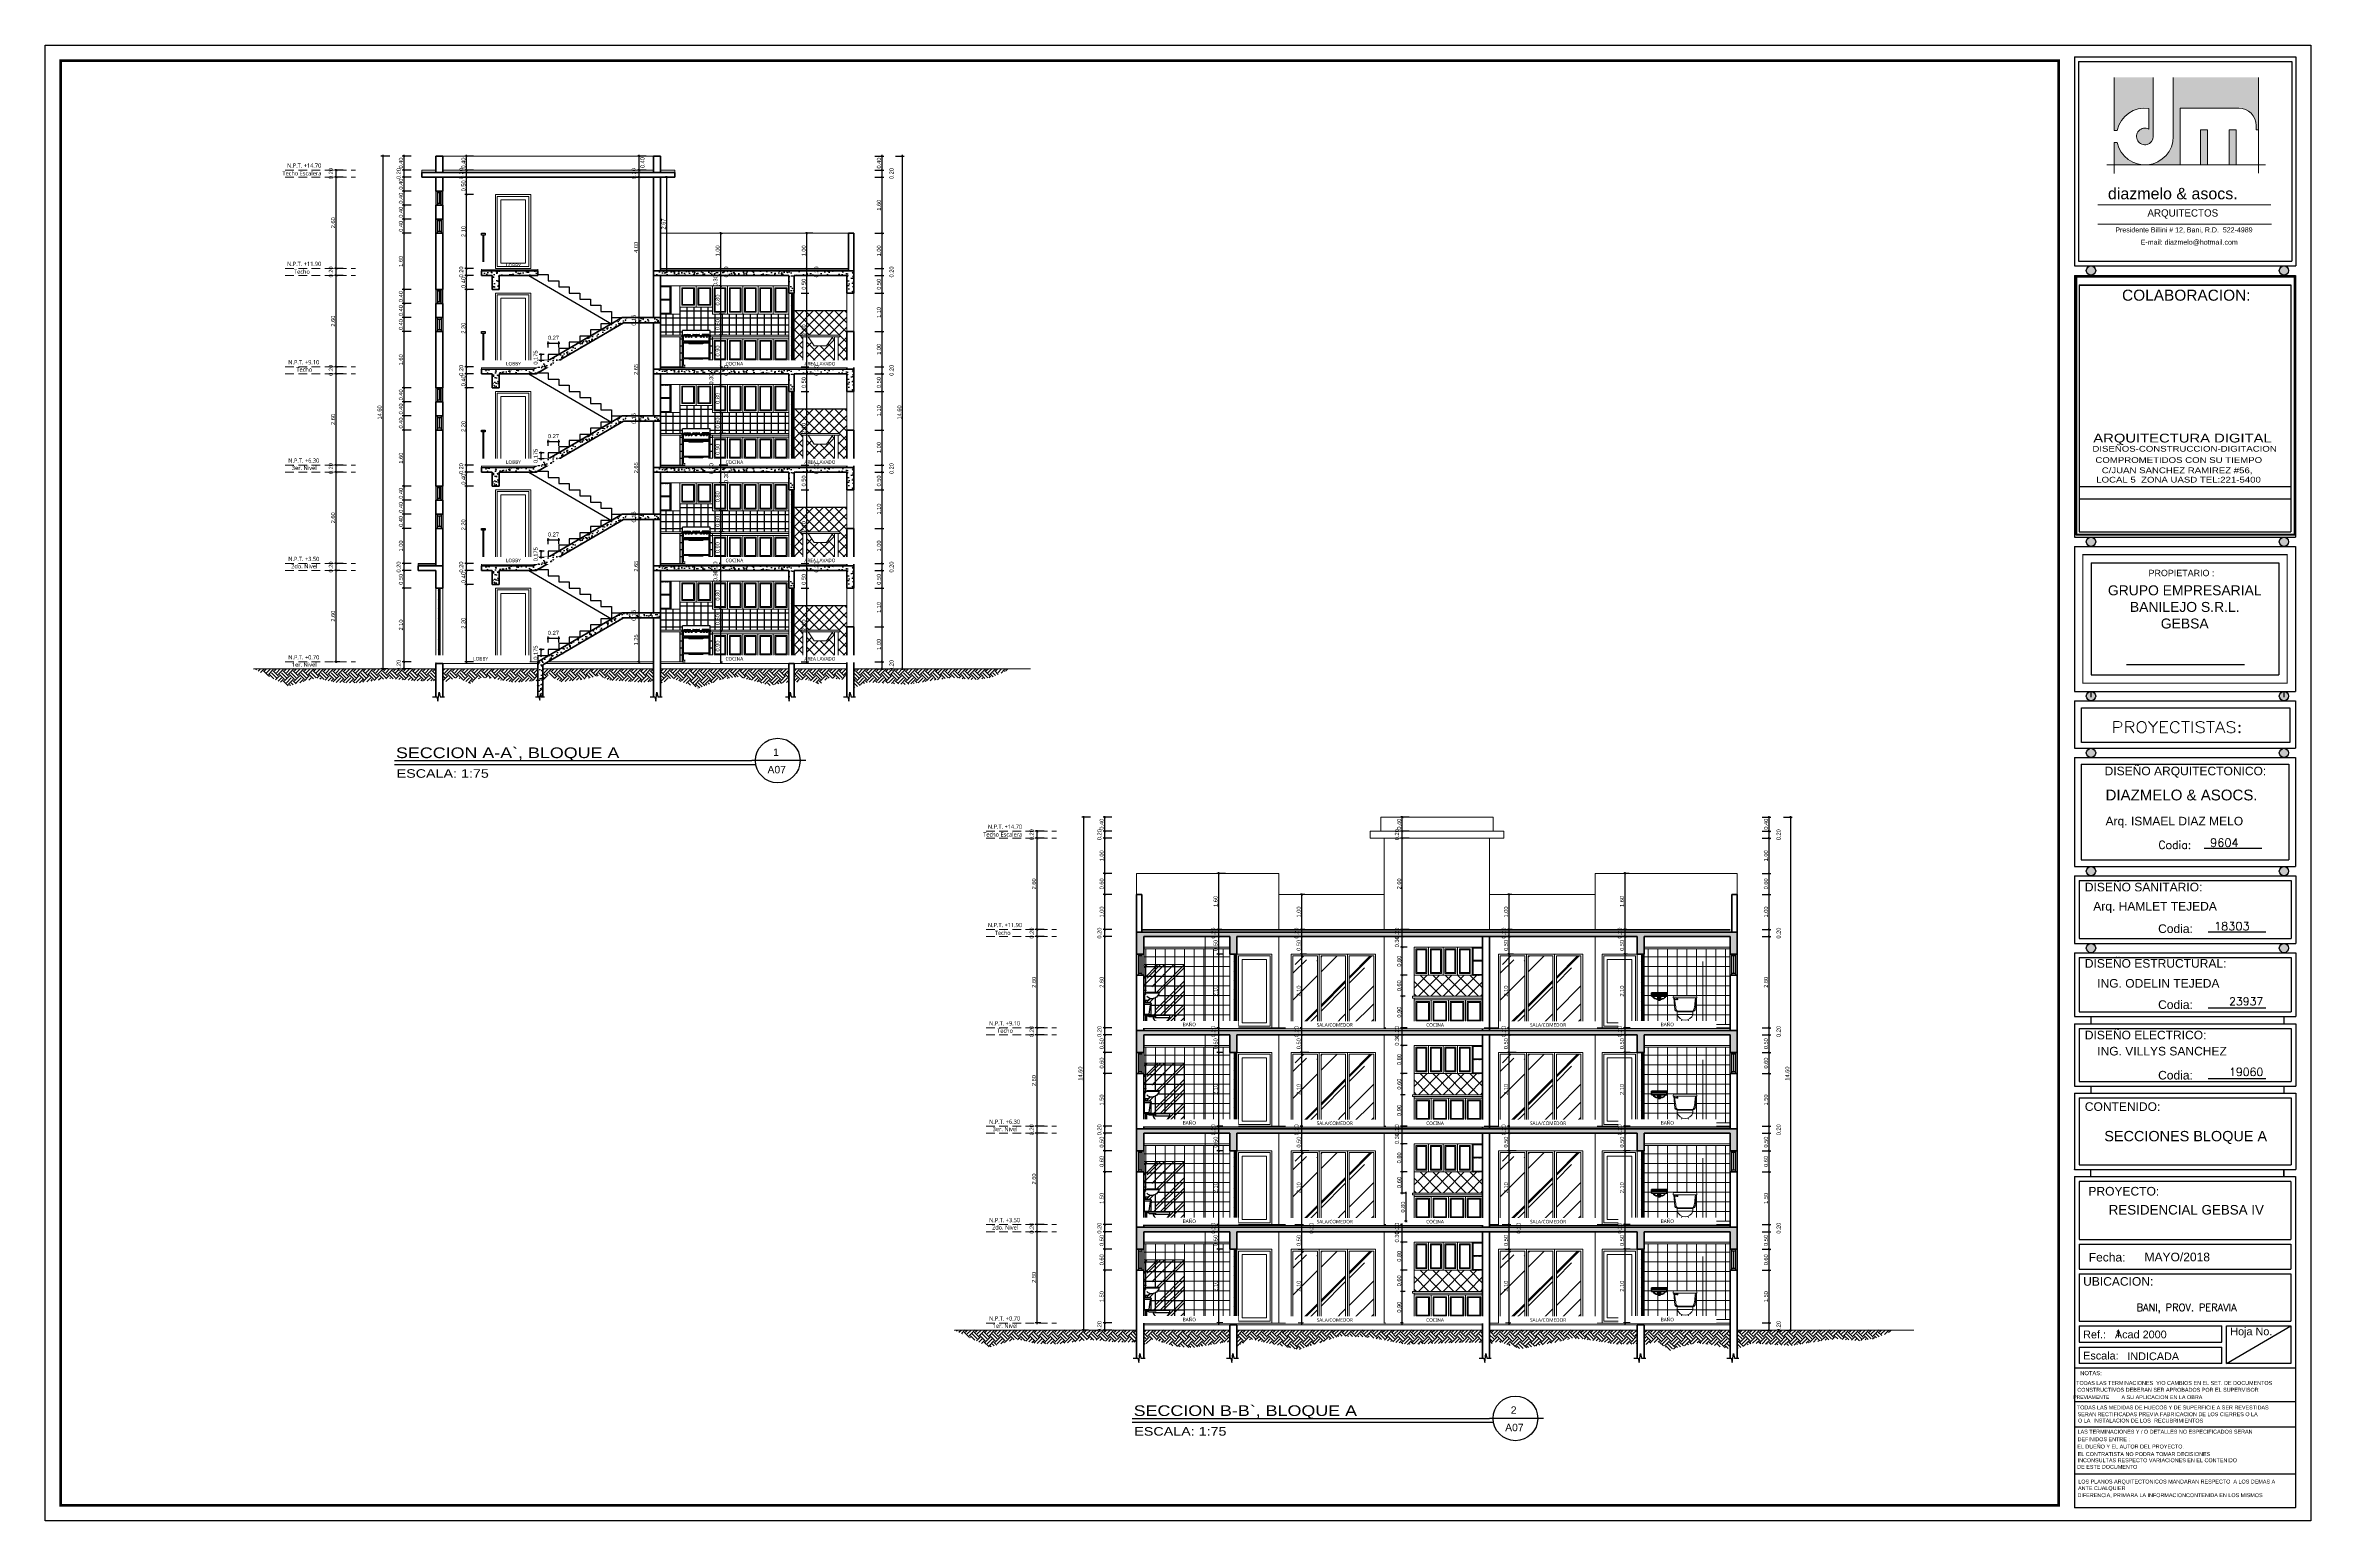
# Model space of a CAD drawing. Header units: feet. Extents: x -417 to 46, y -646 to -218.
# Drawn here: x -112.3 to -47.8, y -410.8 to -368.8 of the extents above; entities that cross this region are included whole.
import ezdxf
from ezdxf.enums import TextEntityAlignment as Align

# ---------------------------------------------------------------- set-up
doc = ezdxf.new("R2010")
doc.units = ezdxf.units.FT
doc.header["$MEASUREMENT"] = 0
doc.linetypes.add('ACAD_ISO03W100', pattern=[30, 12, -18])
doc.linetypes.add('HIDDEN', pattern=[0.375, 0.25, -0.125])
for name, color, linetype in [('1', 5, 'ACAD_ISO03W100'), ('DIM', 10, 'Continuous'), ('escalera', 2, 'Continuous'), ('HOJA', 7, 'Continuous'), ('MARCO', 7, 'Continuous'), ('PERT-VENT', 2, 'Continuous'), ('RELLENO', 8, 'Continuous'), ('TARGETA', 7, 'Continuous'), ('TARJETA2', 1, 'Continuous'), ('textos', 7, 'Continuous'), ('TEXXT', 8, 'Continuous')]:
    doc.layers.add(name, color=color, linetype=linetype)
doc.layers.add('CRISTAL', color=7, linetype='Continuous', true_color=0x0061c2)
for name, color, linetype, lineweight in [('DIM-COTAS', 1, 'Continuous', 5), ('FURN', 2, 'Continuous', 30), ('MB', 2, 'Continuous', 20), ('muros', 4, 'Continuous', 50), ('Piso', 8, 'Continuous', 9), ('PUERTA', 8, 'Continuous', 9), ('TEXTO', 7, 'Continuous', 5), ('TXT', 2, 'Continuous', 9), ('VUELOS', 8, 'HIDDEN', 0)]:
    doc.layers.add(name, color=color, linetype=linetype, lineweight=lineweight)
doc.styles.add('ads', font='trebuc.ttf', dxfattribs={"height": 0.14})
doc.styles.add('DAMIAN', font='arial.ttf', dxfattribs={"height": 0.12})
doc.styles.add('DIMTEXT', font='dim', dxfattribs={"width": 0.75, "bigfont": 'special'})
doc.styles.get("Standard").update_dxf_attribs({"font": 'arial.ttf', "height": 0.115})
doc.styles.add('TITTEXTM', font='romanc.shx')
doc.dimstyles.new('KEILY', dxfattribs={"dimtxt": 0.115, "dimasz": 0.06, "dimexe": 0.05, "dimexo": 0.2, "dimgap": 0.03, "dimtad": 1, "dimzin": 1, "dimdsep": 46, "dimtxsty": 'Standard', "dimblk": 'ARCHTICK', "dimcen": 2.5, "dimdle": 0.03, "dimclrd": 256, "dimclre": 256, "dimclrt": 7, "dimadec": 0, "dimazin": 0, "dimtfac": 1, "dimtmove": 2, "dimatfit": 3, "dimfxl": 0.2, "dimfxlon": 1, "dimtolj": 1, "dimtzin": 1, "dimarcsym": 0})
pattern_1 = [(45, (115.434665, -170.756062), (-0.00883883476, 0.00883883476), [])]
pattern_2 = [(45, (115.4347, -170.7561), (0.848528, 2.2627417), [15, -2, 5, -1]), (45, (116.0216, -169.462), (-1.647559, 0.233345), [3, -0.33, 6, -0.75]), (45, (115.1872, -169.8015), (3.2031937, 4.1507168), [8, -1.4, 4, -1])]
pattern_3 = [(45, (121.3347, -170.7561), (0.848528, 2.2627417), [15, -2, 5, -1]), (45, (121.9216, -169.462), (-1.647559, 0.233345), [3, -0.33, 6, -0.75]), (45, (121.0872, -169.8015), (3.2031937, 4.1507168), [8, -1.4, 4, -1])]
pattern_4 = [(0, (115.43466, -170.75606), (0, 0.275), []), (90, (115.43466, -170.75606), (-0.275, 2e-17), [])]
pattern_5 = [(45, (115.434665, -167.956062), (-0.00883883476, 0.00883883476), [])]
pattern_6 = [(45, (115.4347, -167.9561), (0.848528, 2.2627417), [15, -2, 5, -1]), (45, (116.0216, -166.662), (-1.647559, 0.233345), [3, -0.33, 6, -0.75]), (45, (115.1872, -167.0015), (3.2031937, 4.1507168), [8, -1.4, 4, -1])]
pattern_7 = [(45, (121.3347, -167.9561), (0.848528, 2.2627417), [15, -2, 5, -1]), (45, (121.9216, -166.662), (-1.647559, 0.233345), [3, -0.33, 6, -0.75]), (45, (121.0872, -167.0015), (3.2031937, 4.1507168), [8, -1.4, 4, -1])]
pattern_8 = [(0, (115.43466, -167.95606), (0, 0.275), []), (90, (115.43466, -167.95606), (-0.275, 2e-17), [])]
pattern_9 = [(45, (115.434665, -165.156062), (-0.00883883476, 0.00883883476), [])]
pattern_10 = [(45, (115.4347, -165.1561), (0.848528, 2.2627417), [15, -2, 5, -1]), (45, (116.0216, -163.862), (-1.647559, 0.233345), [3, -0.33, 6, -0.75]), (45, (115.1872, -164.2015), (3.2031937, 4.1507168), [8, -1.4, 4, -1])]
pattern_11 = [(45, (121.3347, -165.1561), (0.848528, 2.2627417), [15, -2, 5, -1]), (45, (121.9216, -163.862), (-1.647559, 0.233345), [3, -0.33, 6, -0.75]), (45, (121.0872, -164.2015), (3.2031937, 4.1507168), [8, -1.4, 4, -1])]
pattern_12 = [(0, (115.43466, -165.15606), (0, 0.275), []), (90, (115.43466, -165.15606), (-0.275, 2e-17), [])]
pattern_13 = [(45, (115.434665, -162.356062), (-0.00883883476, 0.00883883476), [])]
pattern_14 = [(45, (115.4347, -162.3561), (0.848528, 2.2627417), [15, -2, 5, -1]), (45, (116.0216, -161.062), (-1.647559, 0.233345), [3, -0.33, 6, -0.75]), (45, (115.1872, -161.4015), (3.2031937, 4.1507168), [8, -1.4, 4, -1])]
pattern_15 = [(45, (121.3347, -162.3561), (0.848528, 2.2627417), [15, -2, 5, -1]), (45, (121.9216, -161.062), (-1.647559, 0.233345), [3, -0.33, 6, -0.75]), (45, (121.0872, -161.4015), (3.2031937, 4.1507168), [8, -1.4, 4, -1])]
pattern_16 = [(0, (115.43466, -162.35606), (0, 0.275), []), (90, (115.43466, -162.35606), (-0.275, 2e-17), [])]
pattern_17 = [(45, (115.43466, -170.75606), (3e-17, 0.28284271), [0.2, -0.2]), (45, (115.38163, -170.70303), (3e-17, 0.28284271), [0.2, -0.2]), (45, (115.3286, -170.65), (3e-17, 0.28284271), [0.2, -0.2]), (135, (115.3286, -170.61464), (-0.28284271, 6e-17), [0.2, -0.2]), (135, (115.38163, -170.5616), (-0.28284271, 6e-17), [0.2, -0.2]), (135, (115.43466, -170.50857), (-0.28284271, 6e-17), [0.2, -0.2])]
pattern_18 = [(50, (111.02362, -151.93437), (0.28690407, -0.02510085), [0.03, -0.33]), (355, (111.02362, -151.93437), (-0.05550053, 0.30087685), [0.024, -0.264]), (100.45144, (111.04752, -151.93646), (0.23140354, 0.275776), [0.02549608, -0.28045684]), (46.1842, (111.0236, -151.85437), (0.42689653, -0.0662077), [0.045, -0.495]), (96.63564, (111.0592, -151.8599), (0.3738648, 0.38964744), [0.03824414, -0.4206855]), (351.18416, (111.0236, -151.85437), (0.3738648, 0.38964744), [0.036, -0.396]), (21, (111.06362, -151.87437), (0.23876282, -0.16104756), [0.03, -0.33]), (326, (111.06362, -151.87437), (0.09732613, 0.29006002), [0.024, -0.264]), (71.45144, (111.0835, -151.8878), (0.33608895, 0.12901246), [0.02549608, -0.28045684]), (37.5, (111.02362, -151.93437), (0.004863942, 0.13315754), [0, -0.2608, 0, -0.268, 0, -0.265]), (7.5, (111.02362, -151.93437), (0.105227815, 0.157764685), [0, -0.1528, 0, -0.2548, 0, -0.101]), (327.5, (110.93442, -151.93437), (0.213528974, -0.00902195), [0, -0.1, 0, -0.312, 0, -0.414]), (317.5, (110.89442, -151.93437), (0.23327447, 0.04004199), [0, -0.13, 0, -0.2072, 0, -0.294])]
pattern_19 = [(45, (82.304006, -151.934373), (-0.00883883476, 0.00883883476), [])]
pattern_20 = [(45, (111.02362, -151.93437), (-0.14142136, 0.14142136), []), (135, (111.02362, -151.93437), (-0.14142136, -0.14142136), [])]
pattern_21 = [(45, (82.304006, -149.134373), (-0.00883883476, 0.00883883476), [])]
pattern_22 = [(45, (111.02362, -149.13437), (-0.14142136, 0.14142136), []), (135, (111.02362, -149.13437), (-0.14142136, -0.14142136), [])]
pattern_23 = [(45, (82.304006, -146.334373), (-0.00883883476, 0.00883883476), [])]
pattern_24 = [(45, (111.02362, -146.33437), (-0.14142136, 0.14142136), []), (135, (111.02362, -146.33437), (-0.14142136, -0.14142136), [])]
pattern_25 = [(45, (82.304006, -143.534373), (-0.00883883476, 0.00883883476), [])]
pattern_26 = [(45, (111.02362, -143.53437), (-0.14142136, 0.14142136), []), (135, (111.02362, -143.53437), (-0.14142136, -0.14142136), [])]
pattern_27 = [(45, (111.02362, -151.93437), (3e-17, 0.28284271), [0.2, -0.2]), (45, (110.97058, -151.88134), (3e-17, 0.28284271), [0.2, -0.2]), (45, (110.91755, -151.8283), (3e-17, 0.28284271), [0.2, -0.2]), (135, (110.91755, -151.79295), (-0.28284271, 6e-17), [0.2, -0.2]), (135, (110.97058, -151.73992), (-0.28284271, 6e-17), [0.2, -0.2]), (135, (111.02362, -151.68689), (-0.28284271, 6e-17), [0.2, -0.2])]

# ---------------------------------------------------------------- blocks, each defined once
blk = doc.blocks.new('A$C6FFE63EF')
at = {"layer": 'TEXTO', "ltscale": 0.05}
h = blk.add_hatch(color=256, dxfattribs=at)
h.paths.add_polyline_path([(1.319, 2.87), (1.319, 2.479, 3.622679), (1.401, 2.342), (1.401, 3.449), (0.672, 3.449), (0.672, 2.457), (0.725, 2.457, -0.391497)])
h.paths.add_polyline_path([(1.246, 1.809, -0.351969), (0.725, 2.227), (0.672, 2.227), (0.672, 1.809)])
h.paths.add_polyline_path([(1.91, 2.875), (3.008, 2.875, -0.414214), (3.336, 2.547), (3.336, 2.466), (3.377, 2.466), (3.377, 3.449), (1.779, 3.449), (1.779, 2.342, -0.414214), (1.246, 1.809), (1.91, 1.809)])
h.paths.add_polyline_path([(2.418, 2.465), (2.287, 2.465), (2.287, 1.809), (2.418, 1.809)], flags=17)
h.paths.add_polyline_path([(2.959, 2.465), (2.828, 2.465), (2.828, 1.809), (2.959, 1.809)], flags=17)
for p, q in [((0.671, 2.456), (0.671, 3.448)), ((1.401, 2.341), (1.401, 3.448)), ((1.778, 2.341), (1.778, 3.448)), ((3.377, 2.465), (3.377, 3.448)), ((1.319, 2.479), (1.319, 2.869)), ((1.909, 1.808), (1.909, 2.874)), ((1.909, 2.874), (3.008, 2.874)), ((0.725, 2.456), (0.671, 2.456)), ((0.671, 1.808), (0.671, 2.227)), ((0.725, 2.227), (0.671, 2.227)), ((2.287, 1.808), (2.287, 2.464)), ((2.287, 2.464), (2.418, 2.464)), ((2.418, 1.808), (2.418, 2.464)), ((2.828, 1.808), (2.828, 2.464)), ((2.828, 2.464), (2.959, 2.464)), ((2.959, 1.808), (2.959, 2.464)), ((3.336, 2.546), (3.336, 2.465)), ((3.336, 2.465), (3.377, 2.465)), ((3.377, 2.465), (3.377, 1.653)), ((0.534, 1.808), (3.512, 1.808)), ((0.671, 1.808), (0.671, 1.647)), ((0.362, 1.057), (3.61, 1.057)), ((0.362, 0.698), (3.622, 0.698))]:
    blk.add_line(p, q, dxfattribs=at)
for centre, radius, start, end in [((1.245, 2.341), 0.533, 82.0412, 167.5619), ((3.008, 2.546), 0.328, 0, 90), ((1.245, 2.341), 0.533, 192.4381, 0), ((1.245, 2.341), 0.156, 61.7263, 0)]:
    blk.add_arc(centre, radius, start, end, dxfattribs=at)
at = {"layer": 'TEXTO', "ltscale": 0.3, "width": 13.01141, "attachment_point": 1}
for s, insert, char_height in [('{\\fSwis721 Blk BT|b0|i0|c0|p34;diazmelo & asocs.}', (0.552, 1.378), 0.21489), ('{\\fComic Sans MS|b0|i0|c0|p66;ARQUITECTOS}', (1.293, 0.975), 0.13753), ('{\\fArial|b0|i0|c0|p34;Presidente Billini # 12, Bani, R.D.  522-4989}', (0.69, 0.636), 0.09455), ('{\\fArial|b0|i0|c0|p34;E-mail: diazmelo@hotmail.com}', (1.167, 0.405), 0.09455)]:
    blk.add_mtext(s, dxfattribs=dict(at, insert=insert, char_height=char_height))
blk = doc.blocks.new('A$C3F237A8B')
at = {"layer": 'PERT-VENT'}
for p, q in [((0, 0), (0, 0.6)), ((0.05, 0), (0.05, 0.6)), ((0.15, 0.55), (0.05, 0.55)), ((0.15, 0.05), (0.05, 0.05)), ((0.1, 0.05), (0.1, 0.55)), ((0.15, 0.6), (0.15, 0)), ((0.2, 0.6), (0.2, 0))]:
    blk.add_line(p, q, dxfattribs=at)
blk = doc.blocks.new('A$C61FD6AA4')
at = {"layer": 'RELLENO'}
h = blk.add_hatch(dxfattribs=at)
h.set_pattern_fill('ANSI31', color=256, scale=0.5)
h.set_pattern_definition([(45, (-53.53432, 257.28586), (-0.044194174, 0.044194174), [])])
h.paths.add_polyline_path([(0, 0), (0.05, 0), (0.05, 2.08), (0, 2.08)])
at = {"color": 2}
blk.add_lwpolyline([(0, 0), (0.05, 0), (0.05, 2.08), (0, 2.08)], close=True, dxfattribs=at)
blk = doc.blocks.new('A$C341F37BE')
at = {"layer": 'PUERTA'}
for points in [[(0, 2.1), (1, 2.1), (1, 0), (0, 0)], [(0.05, 2.05), (0.95, 2.05), (0.95, 0.05), (0.05, 0.05)], [(0.15, 1.95), (0.85, 1.95), (0.85, 0.15), (0.15, 0.15)]]:
    blk.add_lwpolyline(points, close=True, dxfattribs=at)
blk = doc.blocks.new('A$C2C4274B6')
at = {"layer": 'FURN', "color": 8, "linetype": 'Continuous'}
for p, q in [((0, 0.675), (0, 0.7)), ((0, 0.675), (0.201, 0.675)), ((0.01, 0.394), (0.01, 0.675)), ((0.025, 0.725), (0.176, 0.725)), ((0.146, 0.39), (0.184, 0.656)), ((0.191, 0.675), (0.191, 0.394)), ((0.201, 0.7), (0.201, 0.675)), ((0.134, 0.379), (0.035, 0.379)), ((0.166, 0.369), (0.035, 0.369)), ((0.058, 0.342), (0.058, 0.362)), ((0.058, 0.362), (0.728, 0.362)), ((0.058, 0.342), (0.12, 0.342)), ((0.078, 0.182), (0.078, 0.342)), ((0.078, 0.182), (0.165, 0.031)), ((0.12, 0.342), (0.145, 0.322)), ((0.165, 0.031), (0.135, 0.001)), ((0.614, 0.001), (0.135, 0.001)), ((0.145, 0.322), (0.346, 0.322)), ((0.351, 0.031), (0.165, 0.031)), ((0.294, 0.302), (0.728, 0.302)), ((0.439, 0.182), (0.351, 0.031)), ((0.588, 0.177), (0.467, 0.177)), ((0.588, 0.177), (0.614, 0)), ((0.728, 0.362), (0.728, 0.302))]:
    blk.add_line(p, q, dxfattribs=at)
blk.add_lwpolyline([(0.211, 0.626), (0.211, 0.647), (0.191, 0.647), (0.191, 0.626)], close=True, dxfattribs=at)
for centre, radius, start, end in [((0.025, 0.7), 0.025, 90, 180), ((0.176, 0.7), 0.025, 0, 90), ((0.035, 0.394), 0.025, 180, 270), ((0.128, 0.398), 0.0195, 251.5286, 340.14065), ((0.128, 0.398), 0.0195, 357.0758, 7.85984), ((0.166, 0.394), 0.025, 270, 0), ((0.399, 0.316), 0.14, 177.66854, 286.43124), ((0.578, 0.329), 0.152, 273.4292, 349.65858)]:
    blk.add_arc(centre, radius, start, end, dxfattribs=at)
blk = doc.blocks.new('A$C34696CBE')
at = {"layer": 'FURN', "linetype": 'ByBlock'}
for p, q in [((0, 0.267), (0, 0.249)), ((0.356, 0.267), (0, 0.267)), ((0.453, 0.249), (0, 0.249)), ((0.018, 0.249), (0.018, 0.204)), ((0.018, 0.204), (0.032, 0.204)), ((0.221, 0.081), (0.294, 0.065)), ((0.305, 0.058), (0.328, 0.028)), ((0.328, 0.028), (0.416, 0.028)), ((0.356, 0.249), (0.356, 0.267)), ((0.444, 0.324), (0.4, 0.329)), ((0.4, 0.311), (0.444, 0.316)), ((0.416, 0.028), (0.416, 0.187)), ((0.452, 0.01), (0.434, 0.01)), ((0.444, 0.342), (0.453, 0.347)), ((0.444, 0.298), (0.444, 0.342)), ((0.453, 0.293), (0.444, 0.298)), ((0.453, 0.347), (0.453, 0.293)), ((0.453, 0.249), (0.453, 0))]:
    blk.add_line(p, q, dxfattribs=at)
for centre, radius, start, end in [((0.221, 0.287), 0.206, 203.64102, 315.28389), ((0.291, 0.047), 0.0178, 36.8699, 80.53768), ((0.381, 0.187), 0.0356, 0, 90), ((0.4, 0.32), 0.00889, 90, 270), ((0.434, 0.028), 0.0178, 180, 270)]:
    blk.add_arc(centre, radius, start, end, dxfattribs=at)
blk = doc.blocks.new('A$C190D2A7F')
at = {"layer": 'MB', "lineweight": 35}
for p, q in [((0, 0.209), (0.434, 0.209)), ((0, 0.109), (0, 0.209)), ((0, 0.159), (0.434, 0.159)), ((0, 0.109), (0.434, 0.109)), ((0.177, 0.03), (0.148, 0.03)), ((0.153, 0.185), (0.153, 0.159)), ((0.156, 0.185), (0.156, 0.159)), ((0.161, 0.185), (0.161, 0.159)), ((0.168, 0.185), (0.168, 0.159)), ((0.173, 0.185), (0.173, 0.159)), ((0.176, 0.185), (0.176, 0.159)), ((0.177, 0.109), (0.177, 0.03)), ((0.177, 0.03), (0.192, 0)), ((0.178, 0.185), (0.178, 0.159)), ((0.192, 0.109), (0.192, 0)), ((0.242, 0.109), (0.242, 0)), ((0.257, 0.03), (0.242, 0)), ((0.257, 0.109), (0.257, 0.03)), ((0.287, 0.03), (0.257, 0.03)), ((0.259, 0.185), (0.259, 0.159)), ((0.262, 0.185), (0.262, 0.159)), ((0.266, 0.185), (0.266, 0.159)), ((0.273, 0.185), (0.273, 0.159)), ((0.277, 0.185), (0.277, 0.159)), ((0.281, 0.185), (0.281, 0.159)), ((0.283, 0.185), (0.283, 0.159)), ((0.434, 0.209), (0.434, 0.109)), ((0.242, 0), (0.192, 0))]:
    blk.add_line(p, q, dxfattribs=at)
for points in [[(0.178, 0.159), (0.178, 0.185), (0.151, 0.185), (0.151, 0.159)], [(0.284, 0.159), (0.284, 0.185), (0.258, 0.185), (0.258, 0.159)]]:
    blk.add_lwpolyline(points, close=True, dxfattribs=at)
for points in [[(0.204, 0.177), (0.204, 0.159), (0.23, 0.159)], [(0.219, 0.185), (0.216, 0.185)], [(0.23, 0.159), (0.23, 0.177)]]:
    blk.add_lwpolyline(points, dxfattribs=at)
for centre, radius, start, end in [((0.089, 0.146), 0.0642, 102.46716, 168.6267), ((0.162, 0.186), 0.156, 209.37369, 275.39109), ((0.217, 0.17), 0.015, 27.71728, 152.28272), ((0.272, 0.186), 0.156, 264.60891, 330.62631), ((0.345, 0.146), 0.0642, 11.3733, 77.53284)]:
    blk.add_arc(centre, radius, start, end, dxfattribs=at)
blk = doc.blocks.new('A$C55570C40')
at = {"layer": 'MB', "linetype": 'Continuous'}
for p, q in [((19.48, 8.681), (19.48, 8.65)), ((19.48, 8.65), (20.15, 8.65)), ((19.493, 8.65), (19.525, 8.319)), ((19.512, 8.713), (20.119, 8.713)), ((19.518, 8.652), (19.534, 8.487)), ((19.578, 8.617), (19.539, 8.617)), ((19.539, 8.617), (19.539, 8.605)), ((19.539, 8.605), (19.578, 8.606)), ((20.112, 8.652), (20.096, 8.487)), ((20.138, 8.65), (20.105, 8.319)), ((20.15, 8.681), (20.15, 8.65)), ((20.04, 8.263), (19.59, 8.263)), ((19.59, 8.253), (20.04, 8.253)), ((19.59, 8.253), (19.59, 8.177)), ((19.59, 8.177), (20.04, 8.177)), ((20.01, 8.275), (19.62, 8.275)), ((19.67, 7.797), (19.725, 8.037)), ((19.961, 7.797), (19.67, 7.797)), ((19.961, 7.797), (19.905, 8.037)), ((20.04, 8.253), (20.04, 8.177))]:
    blk.add_line(p, q, dxfattribs=at)
blk.add_circle((19.593, 8.614), 0.0167, dxfattribs=at)
for centre, radius, start, end in [((19.512, 8.681), 0.0316, 90, 180), ((29.517, 10.114), 10.114, 189.25939, 190.24292), ((10.114, 10.114), 10.114, 349.75708, 350.74061), ((20.119, 8.681), 0.0316, 0, 90), ((19.601, 8.341), 0.0786, 182.28768, 262.26796), ((19.629, 8.347), 0.0726, 206.09365, 265.23631), ((19.815, 8.259), 0.24, 200.06682, 339.93318), ((20.002, 8.347), 0.0726, 274.76369, 333.90635), ((20.03, 8.341), 0.0786, 277.73204, 357.71232)]:
    blk.add_arc(centre, radius, start, end, dxfattribs=at)
blk = doc.blocks.new('_ArchTick')
at = {"layer": 'DIM-COTAS', "color": 0, "const_width": 0.15}
blk.add_lwpolyline([(-0.5, -0.5), (0.5, 0.5)], dxfattribs=at)
blk = doc.blocks.new('*D2595')
at = {"layer": 'Defpoints', "color": 0, "transparency": 16777216}
for p in [(-84.016, -402.551), (-83.711, -402.551), (-83.711, -405.151)]:
    blk.add_point(p, dxfattribs=at)
at = {"layer": 'DIM', "lineweight": -2, "transparency": 16777216}
for p, q in [((-83.911, -402.551), (-84.066, -402.551)), ((-84.016, -405.181), (-84.016, -402.521)), ((-83.911, -405.151), (-84.066, -405.151))]:
    blk.add_line(p, q, dxfattribs=at)
at = {"layer": 'DIM', "lineweight": -2, "transparency": 16777216, "xscale": 0.06, "yscale": 0.06, "zscale": 0.06}
for p, rotation in [((-84.016, -402.551), 90), ((-84.016, -405.151), 270)]:
    blk.add_blockref('_ArchTick', p, dxfattribs=dict(at, rotation=rotation))
at = {"layer": 'DIM', "color": 7, "transparency": 16777216, "insert": (-84.104, -403.851), "char_height": 0.115, "attachment_point": 5, "rotation": 90}
blk.add_mtext('\\A1;2.60', dxfattribs=at)
blk = doc.blocks.new('*D2596')
at = {"layer": 'Defpoints', "color": 0, "transparency": 16777216}
for p in [(-84.016, -402.351), (-83.224, -402.351), (-83.711, -402.551)]:
    blk.add_point(p, dxfattribs=at)
at = {"layer": 'DIM', "lineweight": -2, "transparency": 16777216}
for p, q in [((-83.816, -402.351), (-84.066, -402.351)), ((-84.016, -402.581), (-84.016, -402.321)), ((-83.911, -402.551), (-84.066, -402.551))]:
    blk.add_line(p, q, dxfattribs=at)
at = {"layer": 'DIM', "lineweight": -2, "transparency": 16777216, "xscale": 0.06, "yscale": 0.06, "zscale": 0.06}
for p, rotation in [((-84.016, -402.351), 90), ((-84.016, -402.551), 270)]:
    blk.add_blockref('_ArchTick', p, dxfattribs=dict(at, rotation=rotation))
at = {"layer": 'DIM', "color": 7, "transparency": 16777216, "insert": (-84.169, -402.451), "char_height": 0.115, "attachment_point": 5, "rotation": 90}
blk.add_mtext('\\A1;0.20', dxfattribs=at)
blk = doc.blocks.new('*D2597')
at = {"layer": 'Defpoints', "color": 0, "transparency": 16777216}
for p in [(-84.016, -399.751), (-83.351, -399.751), (-83.224, -402.351)]:
    blk.add_point(p, dxfattribs=at)
at = {"layer": 'DIM', "lineweight": -2, "transparency": 16777216}
for p, q in [((-83.816, -399.751), (-84.066, -399.751)), ((-84.016, -402.381), (-84.016, -399.721)), ((-83.816, -402.351), (-84.066, -402.351))]:
    blk.add_line(p, q, dxfattribs=at)
at = {"layer": 'DIM', "lineweight": -2, "transparency": 16777216, "xscale": 0.06, "yscale": 0.06, "zscale": 0.06}
for p, rotation in [((-84.016, -399.751), 90), ((-84.016, -402.351), 270)]:
    blk.add_blockref('_ArchTick', p, dxfattribs=dict(at, rotation=rotation))
at = {"layer": 'DIM', "color": 7, "transparency": 16777216, "insert": (-84.104, -401.051), "char_height": 0.115, "attachment_point": 5, "rotation": 90}
blk.add_mtext('\\A1;2.60', dxfattribs=at)
blk = doc.blocks.new('*D2598')
at = {"layer": 'Defpoints', "color": 0, "transparency": 16777216}
for p in [(-84.016, -399.551), (-83.351, -399.551), (-83.351, -399.751)]:
    blk.add_point(p, dxfattribs=at)
at = {"layer": 'DIM', "lineweight": -2, "transparency": 16777216}
for p, q in [((-83.816, -399.551), (-84.066, -399.551)), ((-83.816, -399.751), (-84.066, -399.751)), ((-84.016, -399.781), (-84.016, -399.521))]:
    blk.add_line(p, q, dxfattribs=at)
at = {"layer": 'DIM', "lineweight": -2, "transparency": 16777216, "xscale": 0.06, "yscale": 0.06, "zscale": 0.06}
for p, rotation in [((-84.016, -399.551), 90), ((-84.016, -399.751), 270)]:
    blk.add_blockref('_ArchTick', p, dxfattribs=dict(at, rotation=rotation))
at = {"layer": 'DIM', "color": 7, "transparency": 16777216, "insert": (-84.169, -399.651), "char_height": 0.115, "attachment_point": 5, "rotation": 90}
blk.add_mtext('\\A1;0.20', dxfattribs=at)
blk = doc.blocks.new('*D2599')
at = {"layer": 'Defpoints', "color": 0, "transparency": 16777216}
for p in [(-84.016, -396.951), (-83.566, -396.951), (-83.351, -399.551)]:
    blk.add_point(p, dxfattribs=at)
at = {"layer": 'DIM', "lineweight": -2, "transparency": 16777216}
for p, q in [((-83.816, -396.951), (-84.066, -396.951)), ((-84.016, -399.581), (-84.016, -396.921)), ((-83.816, -399.551), (-84.066, -399.551))]:
    blk.add_line(p, q, dxfattribs=at)
at = {"layer": 'DIM', "lineweight": -2, "transparency": 16777216, "xscale": 0.06, "yscale": 0.06, "zscale": 0.06}
for p, rotation in [((-84.016, -396.951), 90), ((-84.016, -399.551), 270)]:
    blk.add_blockref('_ArchTick', p, dxfattribs=dict(at, rotation=rotation))
at = {"layer": 'DIM', "color": 7, "transparency": 16777216, "insert": (-84.104, -398.251), "char_height": 0.115, "attachment_point": 5, "rotation": 90}
blk.add_mtext('\\A1;2.60', dxfattribs=at)
blk = doc.blocks.new('*D2600')
at = {"layer": 'Defpoints', "color": 0, "transparency": 16777216}
for p in [(-84.016, -396.751), (-83.566, -396.751), (-83.566, -396.951)]:
    blk.add_point(p, dxfattribs=at)
at = {"layer": 'DIM', "lineweight": -2, "transparency": 16777216}
for p, q in [((-83.816, -396.751), (-84.066, -396.751)), ((-83.816, -396.951), (-84.066, -396.951)), ((-84.016, -396.981), (-84.016, -396.721))]:
    blk.add_line(p, q, dxfattribs=at)
at = {"layer": 'DIM', "lineweight": -2, "transparency": 16777216, "xscale": 0.06, "yscale": 0.06, "zscale": 0.06}
for p, rotation in [((-84.016, -396.751), 90), ((-84.016, -396.951), 270)]:
    blk.add_blockref('_ArchTick', p, dxfattribs=dict(at, rotation=rotation))
at = {"layer": 'DIM', "color": 7, "transparency": 16777216, "insert": (-84.169, -396.851), "char_height": 0.115, "attachment_point": 5, "rotation": 90}
blk.add_mtext('\\A1;0.20', dxfattribs=at)
blk = doc.blocks.new('*D2601')
at = {"layer": 'Defpoints', "color": 0, "transparency": 16777216}
for p in [(-84.016, -394.151), (-83.537, -394.151), (-83.566, -396.751)]:
    blk.add_point(p, dxfattribs=at)
at = {"layer": 'DIM', "lineweight": -2, "transparency": 16777216}
for p, q in [((-83.816, -394.151), (-84.066, -394.151)), ((-84.016, -396.781), (-84.016, -394.121)), ((-83.816, -396.751), (-84.066, -396.751))]:
    blk.add_line(p, q, dxfattribs=at)
at = {"layer": 'DIM', "lineweight": -2, "transparency": 16777216, "xscale": 0.06, "yscale": 0.06, "zscale": 0.06}
for p, rotation in [((-84.016, -394.151), 90), ((-84.016, -396.751), 270)]:
    blk.add_blockref('_ArchTick', p, dxfattribs=dict(at, rotation=rotation))
at = {"layer": 'DIM', "color": 7, "transparency": 16777216, "insert": (-84.104, -395.451), "char_height": 0.115, "attachment_point": 5, "rotation": 90}
blk.add_mtext('\\A1;2.60', dxfattribs=at)
blk = doc.blocks.new('*D2602')
at = {"layer": 'Defpoints', "color": 0, "transparency": 16777216}
for p in [(-84.016, -393.951), (-83.537, -393.951), (-83.537, -394.151)]:
    blk.add_point(p, dxfattribs=at)
at = {"layer": 'DIM', "lineweight": -2, "transparency": 16777216}
for p, q in [((-83.816, -393.951), (-84.066, -393.951)), ((-84.016, -394.181), (-84.016, -393.921)), ((-83.816, -394.151), (-84.066, -394.151))]:
    blk.add_line(p, q, dxfattribs=at)
at = {"layer": 'DIM', "lineweight": -2, "transparency": 16777216, "xscale": 0.06, "yscale": 0.06, "zscale": 0.06}
for p, rotation in [((-84.016, -393.951), 90), ((-84.016, -394.151), 270)]:
    blk.add_blockref('_ArchTick', p, dxfattribs=dict(at, rotation=rotation))
at = {"layer": 'DIM', "color": 7, "transparency": 16777216, "insert": (-84.169, -394.051), "char_height": 0.115, "attachment_point": 5, "rotation": 90}
blk.add_mtext('\\A1;0.20', dxfattribs=at)
blk = doc.blocks.new('*D2603')
at = {"layer": 'Defpoints', "color": 0, "transparency": 16777216}
for p in [(-84.016, -391.351), (-83.537, -391.351), (-83.566, -393.951)]:
    blk.add_point(p, dxfattribs=at)
at = {"layer": 'DIM', "lineweight": -2, "transparency": 16777216}
for p, q in [((-83.816, -391.351), (-84.066, -391.351)), ((-84.016, -393.981), (-84.016, -391.321)), ((-83.816, -393.951), (-84.066, -393.951))]:
    blk.add_line(p, q, dxfattribs=at)
at = {"layer": 'DIM', "lineweight": -2, "transparency": 16777216, "xscale": 0.06, "yscale": 0.06, "zscale": 0.06}
for p, rotation in [((-84.016, -391.351), 90), ((-84.016, -393.951), 270)]:
    blk.add_blockref('_ArchTick', p, dxfattribs=dict(at, rotation=rotation))
at = {"layer": 'DIM', "color": 7, "transparency": 16777216, "insert": (-84.104, -392.651), "char_height": 0.115, "attachment_point": 5, "rotation": 90}
blk.add_mtext('\\A1;2.60', dxfattribs=at)
blk = doc.blocks.new('*D2604')
at = {"layer": 'Defpoints', "color": 0, "transparency": 16777216}
for p in [(-84.016, -391.151), (-83.537, -391.151), (-83.537, -391.351)]:
    blk.add_point(p, dxfattribs=at)
at = {"layer": 'DIM', "lineweight": -2, "transparency": 16777216}
for p, q in [((-83.816, -391.151), (-84.066, -391.151)), ((-83.816, -391.351), (-84.066, -391.351)), ((-84.016, -391.381), (-84.016, -391.121))]:
    blk.add_line(p, q, dxfattribs=at)
at = {"layer": 'DIM', "lineweight": -2, "transparency": 16777216, "xscale": 0.06, "yscale": 0.06, "zscale": 0.06}
for p, rotation in [((-84.016, -391.151), 90), ((-84.016, -391.351), 270)]:
    blk.add_blockref('_ArchTick', p, dxfattribs=dict(at, rotation=rotation))
at = {"layer": 'DIM', "color": 7, "transparency": 16777216, "insert": (-84.169, -391.251), "char_height": 0.115, "attachment_point": 5, "rotation": 90}
blk.add_mtext('\\A1;0.20', dxfattribs=at)
blk = doc.blocks.new('*D2560')
at = {"layer": 'Defpoints', "color": 0, "transparency": 16777216}
for p in [(-82.086, -405.151), (-81.671, -405.351), (-81.471, -405.151)]:
    blk.add_point(p, dxfattribs=at)
at = {"layer": 'DIM', "lineweight": -2, "transparency": 16777216}
for p, q in [((-81.886, -405.151), (-82.136, -405.151)), ((-81.886, -405.351), (-82.136, -405.351)), ((-82.086, -405.381), (-82.086, -405.121))]:
    blk.add_line(p, q, dxfattribs=at)
at = {"layer": 'DIM', "lineweight": -2, "transparency": 16777216, "xscale": 0.06, "yscale": 0.06, "zscale": 0.06}
for p, rotation in [((-82.086, -405.151), 90), ((-82.086, -405.351), 270)]:
    blk.add_blockref('_ArchTick', p, dxfattribs=dict(at, rotation=rotation))
at = {"layer": 'DIM', "color": 7, "transparency": 16777216, "insert": (-82.239, -405.251), "char_height": 0.115, "attachment_point": 5, "rotation": 90}
blk.add_mtext('\\A1;0.20', dxfattribs=at)
blk = doc.blocks.new('*D2605')
at = {"layer": 'Defpoints', "color": 0, "transparency": 16777216}
for p in [(-82.086, -403.651), (-81.18, -403.651), (-81.471, -405.151)]:
    blk.add_point(p, dxfattribs=at)
at = {"layer": 'DIM', "lineweight": -2, "transparency": 16777216}
for p, q in [((-81.886, -403.651), (-82.136, -403.651)), ((-82.086, -405.181), (-82.086, -403.621)), ((-81.886, -405.151), (-82.136, -405.151))]:
    blk.add_line(p, q, dxfattribs=at)
at = {"layer": 'DIM', "lineweight": -2, "transparency": 16777216, "xscale": 0.06, "yscale": 0.06, "zscale": 0.06}
for p, rotation in [((-82.086, -403.651), 90), ((-82.086, -405.151), 270)]:
    blk.add_blockref('_ArchTick', p, dxfattribs=dict(at, rotation=rotation))
at = {"layer": 'DIM', "color": 7, "transparency": 16777216, "insert": (-82.174, -404.401), "char_height": 0.115, "attachment_point": 5, "rotation": 90}
blk.add_mtext('\\A1;1.50', dxfattribs=at)
blk = doc.blocks.new('*D2606')
at = {"layer": 'Defpoints', "color": 0, "transparency": 16777216}
for p in [(-82.086, -403.051), (-81.18, -403.051), (-81.18, -403.651)]:
    blk.add_point(p, dxfattribs=at)
at = {"layer": 'DIM', "lineweight": -2, "transparency": 16777216}
for p, q in [((-81.886, -403.051), (-82.136, -403.051)), ((-82.086, -403.681), (-82.086, -403.021)), ((-81.886, -403.651), (-82.136, -403.651))]:
    blk.add_line(p, q, dxfattribs=at)
at = {"layer": 'DIM', "lineweight": -2, "transparency": 16777216, "xscale": 0.06, "yscale": 0.06, "zscale": 0.06}
for p, rotation in [((-82.086, -403.051), 90), ((-82.086, -403.651), 270)]:
    blk.add_blockref('_ArchTick', p, dxfattribs=dict(at, rotation=rotation))
at = {"layer": 'DIM', "color": 7, "transparency": 16777216, "insert": (-82.174, -403.351), "char_height": 0.115, "attachment_point": 5, "rotation": 90}
blk.add_mtext('\\A1;0.60', dxfattribs=at)
blk = doc.blocks.new('*D2607')
at = {"layer": 'Defpoints', "color": 0, "transparency": 16777216}
for p in [(-82.086, -402.551), (-81.18, -403.051), (-80.98, -402.551)]:
    blk.add_point(p, dxfattribs=at)
at = {"layer": 'DIM', "lineweight": -2, "transparency": 16777216}
for p, q in [((-81.886, -402.551), (-82.136, -402.551)), ((-81.886, -403.051), (-82.136, -403.051)), ((-82.086, -403.081), (-82.086, -402.521))]:
    blk.add_line(p, q, dxfattribs=at)
at = {"layer": 'DIM', "lineweight": -2, "transparency": 16777216, "xscale": 0.06, "yscale": 0.06, "zscale": 0.06}
for p, rotation in [((-82.086, -402.551), 90), ((-82.086, -403.051), 270)]:
    blk.add_blockref('_ArchTick', p, dxfattribs=dict(at, rotation=rotation))
at = {"layer": 'DIM', "color": 7, "transparency": 16777216, "insert": (-82.174, -402.801), "char_height": 0.115, "attachment_point": 5, "rotation": 90}
blk.add_mtext('\\A1;0.50', dxfattribs=at)
blk = doc.blocks.new('*D2608')
at = {"layer": 'Defpoints', "color": 0, "transparency": 16777216}
for p in [(-82.086, -402.351), (-80.98, -402.351), (-80.98, -402.551)]:
    blk.add_point(p, dxfattribs=at)
at = {"layer": 'DIM', "lineweight": -2, "transparency": 16777216}
for p, q in [((-81.886, -402.351), (-82.136, -402.351)), ((-82.086, -402.581), (-82.086, -402.321)), ((-81.886, -402.551), (-82.136, -402.551))]:
    blk.add_line(p, q, dxfattribs=at)
at = {"layer": 'DIM', "lineweight": -2, "transparency": 16777216, "xscale": 0.06, "yscale": 0.06, "zscale": 0.06}
for p, rotation in [((-82.086, -402.351), 90), ((-82.086, -402.551), 270)]:
    blk.add_blockref('_ArchTick', p, dxfattribs=dict(at, rotation=rotation))
at = {"layer": 'DIM', "color": 7, "transparency": 16777216, "insert": (-82.239, -402.451), "char_height": 0.115, "attachment_point": 5, "rotation": 90}
blk.add_mtext('\\A1;0.20', dxfattribs=at)
blk = doc.blocks.new('*D2609')
at = {"layer": 'Defpoints', "color": 0, "transparency": 16777216}
for p in [(-82.086, -400.851), (-81.18, -400.851), (-80.98, -402.351)]:
    blk.add_point(p, dxfattribs=at)
at = {"layer": 'DIM', "lineweight": -2, "transparency": 16777216}
for p, q in [((-81.886, -400.851), (-82.136, -400.851)), ((-82.086, -402.381), (-82.086, -400.821)), ((-81.886, -402.351), (-82.136, -402.351))]:
    blk.add_line(p, q, dxfattribs=at)
at = {"layer": 'DIM', "lineweight": -2, "transparency": 16777216, "xscale": 0.06, "yscale": 0.06, "zscale": 0.06}
for p, rotation in [((-82.086, -400.851), 90), ((-82.086, -402.351), 270)]:
    blk.add_blockref('_ArchTick', p, dxfattribs=dict(at, rotation=rotation))
at = {"layer": 'DIM', "color": 7, "transparency": 16777216, "insert": (-82.174, -401.601), "char_height": 0.115, "attachment_point": 5, "rotation": 90}
blk.add_mtext('\\A1;1.50', dxfattribs=at)
blk = doc.blocks.new('*D2610')
at = {"layer": 'Defpoints', "color": 0, "transparency": 16777216}
for p in [(-82.086, -400.251), (-81.18, -400.251), (-81.18, -400.851)]:
    blk.add_point(p, dxfattribs=at)
at = {"layer": 'DIM', "lineweight": -2, "transparency": 16777216}
for p, q in [((-81.886, -400.251), (-82.136, -400.251)), ((-82.086, -400.881), (-82.086, -400.221)), ((-81.886, -400.851), (-82.136, -400.851))]:
    blk.add_line(p, q, dxfattribs=at)
at = {"layer": 'DIM', "lineweight": -2, "transparency": 16777216, "xscale": 0.06, "yscale": 0.06, "zscale": 0.06}
for p, rotation in [((-82.086, -400.251), 90), ((-82.086, -400.851), 270)]:
    blk.add_blockref('_ArchTick', p, dxfattribs=dict(at, rotation=rotation))
at = {"layer": 'DIM', "color": 7, "transparency": 16777216, "insert": (-82.174, -400.551), "char_height": 0.115, "attachment_point": 5, "rotation": 90}
blk.add_mtext('\\A1;0.60', dxfattribs=at)
blk = doc.blocks.new('*D2611')
at = {"layer": 'Defpoints', "color": 0, "transparency": 16777216}
for p in [(-82.086, -399.751), (-80.98, -399.751), (-81.18, -400.251)]:
    blk.add_point(p, dxfattribs=at)
at = {"layer": 'DIM', "lineweight": -2, "transparency": 16777216}
for p, q in [((-81.886, -399.751), (-82.136, -399.751)), ((-82.086, -400.281), (-82.086, -399.721)), ((-81.886, -400.251), (-82.136, -400.251))]:
    blk.add_line(p, q, dxfattribs=at)
at = {"layer": 'DIM', "lineweight": -2, "transparency": 16777216, "xscale": 0.06, "yscale": 0.06, "zscale": 0.06}
for p, rotation in [((-82.086, -399.751), 90), ((-82.086, -400.251), 270)]:
    blk.add_blockref('_ArchTick', p, dxfattribs=dict(at, rotation=rotation))
at = {"layer": 'DIM', "color": 7, "transparency": 16777216, "insert": (-82.174, -400.001), "char_height": 0.115, "attachment_point": 5, "rotation": 90}
blk.add_mtext('\\A1;0.50', dxfattribs=at)
blk = doc.blocks.new('*D2612')
at = {"layer": 'Defpoints', "color": 0, "transparency": 16777216}
for p in [(-82.086, -399.551), (-80.98, -399.551), (-80.98, -399.751)]:
    blk.add_point(p, dxfattribs=at)
at = {"layer": 'DIM', "lineweight": -2, "transparency": 16777216}
for p, q in [((-81.886, -399.551), (-82.136, -399.551)), ((-81.886, -399.751), (-82.136, -399.751)), ((-82.086, -399.781), (-82.086, -399.521))]:
    blk.add_line(p, q, dxfattribs=at)
at = {"layer": 'DIM', "lineweight": -2, "transparency": 16777216, "xscale": 0.06, "yscale": 0.06, "zscale": 0.06}
for p, rotation in [((-82.086, -399.551), 90), ((-82.086, -399.751), 270)]:
    blk.add_blockref('_ArchTick', p, dxfattribs=dict(at, rotation=rotation))
at = {"layer": 'DIM', "color": 7, "transparency": 16777216, "insert": (-82.239, -399.651), "char_height": 0.115, "attachment_point": 5, "rotation": 90}
blk.add_mtext('\\A1;0.20', dxfattribs=at)
blk = doc.blocks.new('*D2613')
at = {"layer": 'Defpoints', "color": 0, "transparency": 16777216}
for p in [(-82.086, -398.051), (-81.18, -398.051), (-80.98, -399.551)]:
    blk.add_point(p, dxfattribs=at)
at = {"layer": 'DIM', "lineweight": -2, "transparency": 16777216}
for p, q in [((-81.886, -398.051), (-82.136, -398.051)), ((-82.086, -399.581), (-82.086, -398.021)), ((-81.886, -399.551), (-82.136, -399.551))]:
    blk.add_line(p, q, dxfattribs=at)
at = {"layer": 'DIM', "lineweight": -2, "transparency": 16777216, "xscale": 0.06, "yscale": 0.06, "zscale": 0.06}
for p, rotation in [((-82.086, -398.051), 90), ((-82.086, -399.551), 270)]:
    blk.add_blockref('_ArchTick', p, dxfattribs=dict(at, rotation=rotation))
at = {"layer": 'DIM', "color": 7, "transparency": 16777216, "insert": (-82.174, -398.801), "char_height": 0.115, "attachment_point": 5, "rotation": 90}
blk.add_mtext('\\A1;1.50', dxfattribs=at)
blk = doc.blocks.new('*D2614')
at = {"layer": 'Defpoints', "color": 0, "transparency": 16777216}
for p in [(-82.086, -397.451), (-81.18, -397.451), (-81.18, -398.051)]:
    blk.add_point(p, dxfattribs=at)
at = {"layer": 'DIM', "lineweight": -2, "transparency": 16777216}
for p, q in [((-81.886, -397.451), (-82.136, -397.451)), ((-82.086, -398.081), (-82.086, -397.421)), ((-81.886, -398.051), (-82.136, -398.051))]:
    blk.add_line(p, q, dxfattribs=at)
at = {"layer": 'DIM', "lineweight": -2, "transparency": 16777216, "xscale": 0.06, "yscale": 0.06, "zscale": 0.06}
for p, rotation in [((-82.086, -397.451), 90), ((-82.086, -398.051), 270)]:
    blk.add_blockref('_ArchTick', p, dxfattribs=dict(at, rotation=rotation))
at = {"layer": 'DIM', "color": 7, "transparency": 16777216, "insert": (-82.174, -397.751), "char_height": 0.115, "attachment_point": 5, "rotation": 90}
blk.add_mtext('\\A1;0.60', dxfattribs=at)
blk = doc.blocks.new('*D2615')
at = {"layer": 'Defpoints', "color": 0, "transparency": 16777216}
for p in [(-82.086, -396.951), (-80.98, -396.951), (-81.18, -397.451)]:
    blk.add_point(p, dxfattribs=at)
at = {"layer": 'DIM', "lineweight": -2, "transparency": 16777216}
for p, q in [((-81.886, -396.951), (-82.136, -396.951)), ((-82.086, -397.481), (-82.086, -396.921)), ((-81.886, -397.451), (-82.136, -397.451))]:
    blk.add_line(p, q, dxfattribs=at)
at = {"layer": 'DIM', "lineweight": -2, "transparency": 16777216, "xscale": 0.06, "yscale": 0.06, "zscale": 0.06}
for p, rotation in [((-82.086, -396.951), 90), ((-82.086, -397.451), 270)]:
    blk.add_blockref('_ArchTick', p, dxfattribs=dict(at, rotation=rotation))
at = {"layer": 'DIM', "color": 7, "transparency": 16777216, "insert": (-82.174, -397.201), "char_height": 0.115, "attachment_point": 5, "rotation": 90}
blk.add_mtext('\\A1;0.50', dxfattribs=at)
blk = doc.blocks.new('*D2616')
at = {"layer": 'Defpoints', "color": 0, "transparency": 16777216}
for p in [(-82.086, -396.751), (-80.98, -396.751), (-80.98, -396.951)]:
    blk.add_point(p, dxfattribs=at)
at = {"layer": 'DIM', "lineweight": -2, "transparency": 16777216}
for p, q in [((-81.886, -396.751), (-82.136, -396.751)), ((-81.886, -396.951), (-82.136, -396.951)), ((-82.086, -396.981), (-82.086, -396.721))]:
    blk.add_line(p, q, dxfattribs=at)
at = {"layer": 'DIM', "lineweight": -2, "transparency": 16777216, "xscale": 0.06, "yscale": 0.06, "zscale": 0.06}
for p, rotation in [((-82.086, -396.751), 90), ((-82.086, -396.951), 270)]:
    blk.add_blockref('_ArchTick', p, dxfattribs=dict(at, rotation=rotation))
at = {"layer": 'DIM', "color": 7, "transparency": 16777216, "insert": (-82.239, -396.851), "char_height": 0.115, "attachment_point": 5, "rotation": 90}
blk.add_mtext('\\A1;0.20', dxfattribs=at)
blk = doc.blocks.new('*D2617')
at = {"layer": 'Defpoints', "color": 0, "transparency": 16777216}
for p in [(-82.086, -394.151), (-80.98, -394.151), (-80.98, -396.751)]:
    blk.add_point(p, dxfattribs=at)
at = {"layer": 'DIM', "lineweight": -2, "transparency": 16777216}
for p, q in [((-81.886, -394.151), (-82.136, -394.151)), ((-82.086, -396.781), (-82.086, -394.121)), ((-81.886, -396.751), (-82.136, -396.751))]:
    blk.add_line(p, q, dxfattribs=at)
at = {"layer": 'DIM', "lineweight": -2, "transparency": 16777216, "xscale": 0.06, "yscale": 0.06, "zscale": 0.06}
for p, rotation in [((-82.086, -394.151), 90), ((-82.086, -396.751), 270)]:
    blk.add_blockref('_ArchTick', p, dxfattribs=dict(at, rotation=rotation))
at = {"layer": 'DIM', "color": 7, "transparency": 16777216, "insert": (-82.174, -395.451), "char_height": 0.115, "attachment_point": 5, "rotation": 90}
blk.add_mtext('\\A1;2.60', dxfattribs=at)
blk = doc.blocks.new('*D2618')
at = {"layer": 'Defpoints', "color": 0, "transparency": 16777216}
for p in [(-82.086, -393.951), (-81.03, -393.951), (-80.98, -394.151)]:
    blk.add_point(p, dxfattribs=at)
at = {"layer": 'DIM', "lineweight": -2, "transparency": 16777216}
for p, q in [((-81.886, -393.951), (-82.136, -393.951)), ((-82.086, -394.181), (-82.086, -393.921)), ((-81.886, -394.151), (-82.136, -394.151))]:
    blk.add_line(p, q, dxfattribs=at)
at = {"layer": 'DIM', "lineweight": -2, "transparency": 16777216, "xscale": 0.06, "yscale": 0.06, "zscale": 0.06}
for p, rotation in [((-82.086, -393.951), 90), ((-82.086, -394.151), 270)]:
    blk.add_blockref('_ArchTick', p, dxfattribs=dict(at, rotation=rotation))
at = {"layer": 'DIM', "color": 7, "transparency": 16777216, "insert": (-82.239, -394.051), "char_height": 0.115, "attachment_point": 5, "rotation": 90}
blk.add_mtext('\\A1;0.20', dxfattribs=at)
blk = doc.blocks.new('*D2619')
at = {"layer": 'Defpoints', "color": 0, "transparency": 16777216}
for p in [(-82.086, -392.951), (-81.18, -392.951), (-81.03, -393.951)]:
    blk.add_point(p, dxfattribs=at)
at = {"layer": 'DIM', "lineweight": -2, "transparency": 16777216}
for p, q in [((-81.886, -392.951), (-82.136, -392.951)), ((-82.086, -393.981), (-82.086, -392.921)), ((-81.886, -393.951), (-82.136, -393.951))]:
    blk.add_line(p, q, dxfattribs=at)
at = {"layer": 'DIM', "lineweight": -2, "transparency": 16777216, "xscale": 0.06, "yscale": 0.06, "zscale": 0.06}
for p, rotation in [((-82.086, -392.951), 90), ((-82.086, -393.951), 270)]:
    blk.add_blockref('_ArchTick', p, dxfattribs=dict(at, rotation=rotation))
at = {"layer": 'DIM', "color": 7, "transparency": 16777216, "insert": (-82.174, -393.451), "char_height": 0.115, "attachment_point": 5, "rotation": 90}
blk.add_mtext('\\A1;1.00', dxfattribs=at)
blk = doc.blocks.new('*D2620')
at = {"layer": 'Defpoints', "color": 0, "transparency": 16777216}
for p in [(-82.086, -392.351), (-81.18, -392.351), (-81.18, -392.951)]:
    blk.add_point(p, dxfattribs=at)
at = {"layer": 'DIM', "lineweight": -2, "transparency": 16777216}
for p, q in [((-81.886, -392.351), (-82.136, -392.351)), ((-82.086, -392.981), (-82.086, -392.321)), ((-81.886, -392.951), (-82.136, -392.951))]:
    blk.add_line(p, q, dxfattribs=at)
at = {"layer": 'DIM', "lineweight": -2, "transparency": 16777216, "xscale": 0.06, "yscale": 0.06, "zscale": 0.06}
for p, rotation in [((-82.086, -392.351), 90), ((-82.086, -392.951), 270)]:
    blk.add_blockref('_ArchTick', p, dxfattribs=dict(at, rotation=rotation))
at = {"layer": 'DIM', "color": 7, "transparency": 16777216, "insert": (-82.174, -392.651), "char_height": 0.115, "attachment_point": 5, "rotation": 90}
blk.add_mtext('\\A1;0.60', dxfattribs=at)
blk = doc.blocks.new('*D2621')
at = {"layer": 'Defpoints', "color": 0, "transparency": 16777216}
for p in [(-82.086, -391.351), (-74.53, -391.351), (-81.18, -392.351)]:
    blk.add_point(p, dxfattribs=at)
at = {"layer": 'DIM', "lineweight": -2, "transparency": 16777216}
for p, q in [((-81.886, -391.351), (-82.136, -391.351)), ((-82.086, -392.381), (-82.086, -391.321)), ((-81.886, -392.351), (-82.136, -392.351))]:
    blk.add_line(p, q, dxfattribs=at)
at = {"layer": 'DIM', "lineweight": -2, "transparency": 16777216, "xscale": 0.06, "yscale": 0.06, "zscale": 0.06}
for p, rotation in [((-82.086, -391.351), 90), ((-82.086, -392.351), 270)]:
    blk.add_blockref('_ArchTick', p, dxfattribs=dict(at, rotation=rotation))
at = {"layer": 'DIM', "color": 7, "transparency": 16777216, "insert": (-82.174, -391.851), "char_height": 0.115, "attachment_point": 5, "rotation": 90}
blk.add_mtext('\\A1;1.00', dxfattribs=at)
blk = doc.blocks.new('*D2622')
at = {"layer": 'Defpoints', "color": 0, "transparency": 16777216}
for p in [(-82.086, -391.151), (-74.53, -391.151), (-74.53, -391.351)]:
    blk.add_point(p, dxfattribs=at)
at = {"layer": 'DIM', "lineweight": -2, "transparency": 16777216}
for p, q in [((-81.886, -391.151), (-82.136, -391.151)), ((-81.886, -391.351), (-82.136, -391.351)), ((-82.086, -391.381), (-82.086, -391.121))]:
    blk.add_line(p, q, dxfattribs=at)
at = {"layer": 'DIM', "lineweight": -2, "transparency": 16777216, "xscale": 0.06, "yscale": 0.06, "zscale": 0.06}
for p, rotation in [((-82.086, -391.151), 90), ((-82.086, -391.351), 270)]:
    blk.add_blockref('_ArchTick', p, dxfattribs=dict(at, rotation=rotation))
at = {"layer": 'DIM', "color": 7, "transparency": 16777216, "insert": (-82.239, -391.251), "char_height": 0.115, "attachment_point": 5, "rotation": 90}
blk.add_mtext('\\A1;0.20', dxfattribs=at)
blk = doc.blocks.new('*D2623')
at = {"layer": 'Defpoints', "color": 0, "transparency": 16777216}
for p in [(-82.086, -390.751), (-74.23, -390.751), (-74.53, -391.151)]:
    blk.add_point(p, dxfattribs=at)
at = {"layer": 'DIM', "lineweight": -2, "transparency": 16777216}
for p, q in [((-81.886, -390.751), (-82.136, -390.751)), ((-82.086, -391.181), (-82.086, -390.721)), ((-81.886, -391.151), (-82.136, -391.151))]:
    blk.add_line(p, q, dxfattribs=at)
at = {"layer": 'DIM', "lineweight": -2, "transparency": 16777216, "xscale": 0.06, "yscale": 0.06, "zscale": 0.06}
for p, rotation in [((-82.086, -390.751), 90), ((-82.086, -391.151), 270)]:
    blk.add_blockref('_ArchTick', p, dxfattribs=dict(at, rotation=rotation))
at = {"layer": 'DIM', "color": 7, "transparency": 16777216, "insert": (-82.174, -390.951), "char_height": 0.115, "attachment_point": 5, "rotation": 90}
blk.add_mtext('\\A1;0.40', dxfattribs=at)
blk = doc.blocks.new('*D2561')
at = {"layer": 'Defpoints', "color": 0, "transparency": 16777216}
for p in [(-63.788, -405.151), (-63.588, -405.351), (-63.174, -405.151)]:
    blk.add_point(p, dxfattribs=at)
at = {"layer": 'DIM', "lineweight": -2, "transparency": 16777216}
for p, q in [((-63.374, -405.151), (-63.124, -405.151)), ((-63.374, -405.351), (-63.124, -405.351)), ((-63.174, -405.381), (-63.174, -405.121))]:
    blk.add_line(p, q, dxfattribs=at)
at = {"layer": 'DIM', "lineweight": -2, "transparency": 16777216, "xscale": 0.06, "yscale": 0.06, "zscale": 0.06}
for p, rotation in [((-63.174, -405.151), 90), ((-63.174, -405.351), 270)]:
    blk.add_blockref('_ArchTick', p, dxfattribs=dict(at, rotation=rotation))
at = {"layer": 'DIM', "color": 7, "transparency": 16777216, "insert": (-62.903, -405.251), "char_height": 0.115, "attachment_point": 5, "rotation": 90}
blk.add_mtext('\\A1;0.20', dxfattribs=at)
blk = doc.blocks.new('*D2562')
at = {"layer": 'Defpoints', "color": 0, "transparency": 16777216}
for p in [(-64.08, -403.651), (-63.174, -403.651), (-63.788, -405.151)]:
    blk.add_point(p, dxfattribs=at)
at = {"layer": 'DIM', "lineweight": -2, "transparency": 16777216}
for p, q in [((-63.374, -403.651), (-63.124, -403.651)), ((-63.174, -405.181), (-63.174, -403.621)), ((-63.374, -405.151), (-63.124, -405.151))]:
    blk.add_line(p, q, dxfattribs=at)
at = {"layer": 'DIM', "lineweight": -2, "transparency": 16777216, "xscale": 0.06, "yscale": 0.06, "zscale": 0.06}
for p, rotation in [((-63.174, -403.651), 90), ((-63.174, -405.151), 270)]:
    blk.add_blockref('_ArchTick', p, dxfattribs=dict(at, rotation=rotation))
at = {"layer": 'DIM', "color": 7, "transparency": 16777216, "insert": (-63.263, -404.401), "char_height": 0.115, "attachment_point": 5, "rotation": 90}
blk.add_mtext('\\A1;1.50', dxfattribs=at)
blk = doc.blocks.new('*D2563')
at = {"layer": 'Defpoints', "color": 0, "transparency": 16777216}
for p in [(-64.08, -403.051), (-63.174, -403.051), (-64.08, -403.651)]:
    blk.add_point(p, dxfattribs=at)
at = {"layer": 'DIM', "lineweight": -2, "transparency": 16777216}
for p, q in [((-63.374, -403.051), (-63.124, -403.051)), ((-63.174, -403.681), (-63.174, -403.021)), ((-63.374, -403.651), (-63.124, -403.651))]:
    blk.add_line(p, q, dxfattribs=at)
at = {"layer": 'DIM', "lineweight": -2, "transparency": 16777216, "xscale": 0.06, "yscale": 0.06, "zscale": 0.06}
for p, rotation in [((-63.174, -403.051), 90), ((-63.174, -403.651), 270)]:
    blk.add_blockref('_ArchTick', p, dxfattribs=dict(at, rotation=rotation))
at = {"layer": 'DIM', "color": 7, "transparency": 16777216, "insert": (-63.263, -403.351), "char_height": 0.115, "attachment_point": 5, "rotation": 90}
blk.add_mtext('\\A1;0.60', dxfattribs=at)
blk = doc.blocks.new('*D2564')
at = {"layer": 'Defpoints', "color": 0, "transparency": 16777216}
for p in [(-64.28, -402.551), (-64.08, -403.051), (-63.174, -402.551)]:
    blk.add_point(p, dxfattribs=at)
at = {"layer": 'DIM', "lineweight": -2, "transparency": 16777216}
for p, q in [((-63.374, -402.551), (-63.124, -402.551)), ((-63.374, -403.051), (-63.124, -403.051)), ((-63.174, -403.081), (-63.174, -402.521))]:
    blk.add_line(p, q, dxfattribs=at)
at = {"layer": 'DIM', "lineweight": -2, "transparency": 16777216, "xscale": 0.06, "yscale": 0.06, "zscale": 0.06}
for p, rotation in [((-63.174, -402.551), 90), ((-63.174, -403.051), 270)]:
    blk.add_blockref('_ArchTick', p, dxfattribs=dict(at, rotation=rotation))
at = {"layer": 'DIM', "color": 7, "transparency": 16777216, "insert": (-63.263, -402.801), "char_height": 0.115, "attachment_point": 5, "rotation": 90}
blk.add_mtext('\\A1;0.50', dxfattribs=at)
blk = doc.blocks.new('*D2565')
at = {"layer": 'Defpoints', "color": 0, "transparency": 16777216}
for p in [(-64.28, -402.351), (-63.174, -402.351), (-64.28, -402.551)]:
    blk.add_point(p, dxfattribs=at)
at = {"layer": 'DIM', "lineweight": -2, "transparency": 16777216}
for p, q in [((-63.374, -402.351), (-63.124, -402.351)), ((-63.174, -402.581), (-63.174, -402.321)), ((-63.374, -402.551), (-63.124, -402.551))]:
    blk.add_line(p, q, dxfattribs=at)
at = {"layer": 'DIM', "lineweight": -2, "transparency": 16777216, "xscale": 0.06, "yscale": 0.06, "zscale": 0.06}
for p, rotation in [((-63.174, -402.351), 90), ((-63.174, -402.551), 270)]:
    blk.add_blockref('_ArchTick', p, dxfattribs=dict(at, rotation=rotation))
at = {"layer": 'DIM', "color": 7, "transparency": 16777216, "insert": (-62.903, -402.451), "char_height": 0.115, "attachment_point": 5, "rotation": 90}
blk.add_mtext('\\A1;0.20', dxfattribs=at)
blk = doc.blocks.new('*D2566')
at = {"layer": 'Defpoints', "color": 0, "transparency": 16777216}
for p in [(-64.08, -400.851), (-63.174, -400.851), (-64.28, -402.351)]:
    blk.add_point(p, dxfattribs=at)
at = {"layer": 'DIM', "lineweight": -2, "transparency": 16777216}
for p, q in [((-63.374, -400.851), (-63.124, -400.851)), ((-63.174, -402.381), (-63.174, -400.821)), ((-63.374, -402.351), (-63.124, -402.351))]:
    blk.add_line(p, q, dxfattribs=at)
at = {"layer": 'DIM', "lineweight": -2, "transparency": 16777216, "xscale": 0.06, "yscale": 0.06, "zscale": 0.06}
for p, rotation in [((-63.174, -400.851), 90), ((-63.174, -402.351), 270)]:
    blk.add_blockref('_ArchTick', p, dxfattribs=dict(at, rotation=rotation))
at = {"layer": 'DIM', "color": 7, "transparency": 16777216, "insert": (-63.263, -401.601), "char_height": 0.115, "attachment_point": 5, "rotation": 90}
blk.add_mtext('\\A1;1.50', dxfattribs=at)
blk = doc.blocks.new('*D2567')
at = {"layer": 'Defpoints', "color": 0, "transparency": 16777216}
for p in [(-64.08, -400.251), (-63.174, -400.251), (-64.08, -400.851)]:
    blk.add_point(p, dxfattribs=at)
at = {"layer": 'DIM', "lineweight": -2, "transparency": 16777216}
for p, q in [((-63.374, -400.251), (-63.124, -400.251)), ((-63.174, -400.881), (-63.174, -400.221)), ((-63.374, -400.851), (-63.124, -400.851))]:
    blk.add_line(p, q, dxfattribs=at)
at = {"layer": 'DIM', "lineweight": -2, "transparency": 16777216, "xscale": 0.06, "yscale": 0.06, "zscale": 0.06}
for p, rotation in [((-63.174, -400.251), 90), ((-63.174, -400.851), 270)]:
    blk.add_blockref('_ArchTick', p, dxfattribs=dict(at, rotation=rotation))
at = {"layer": 'DIM', "color": 7, "transparency": 16777216, "insert": (-63.263, -400.551), "char_height": 0.115, "attachment_point": 5, "rotation": 90}
blk.add_mtext('\\A1;0.60', dxfattribs=at)
blk = doc.blocks.new('*D2568')
at = {"layer": 'Defpoints', "color": 0, "transparency": 16777216}
for p in [(-64.28, -399.751), (-63.174, -399.751), (-64.08, -400.251)]:
    blk.add_point(p, dxfattribs=at)
at = {"layer": 'DIM', "lineweight": -2, "transparency": 16777216}
for p, q in [((-63.374, -399.751), (-63.124, -399.751)), ((-63.174, -400.281), (-63.174, -399.721)), ((-63.374, -400.251), (-63.124, -400.251))]:
    blk.add_line(p, q, dxfattribs=at)
at = {"layer": 'DIM', "lineweight": -2, "transparency": 16777216, "xscale": 0.06, "yscale": 0.06, "zscale": 0.06}
for p, rotation in [((-63.174, -399.751), 90), ((-63.174, -400.251), 270)]:
    blk.add_blockref('_ArchTick', p, dxfattribs=dict(at, rotation=rotation))
at = {"layer": 'DIM', "color": 7, "transparency": 16777216, "insert": (-63.263, -400.001), "char_height": 0.115, "attachment_point": 5, "rotation": 90}
blk.add_mtext('\\A1;0.50', dxfattribs=at)
blk = doc.blocks.new('*D2569')
at = {"layer": 'Defpoints', "color": 0, "transparency": 16777216}
for p in [(-64.28, -399.551), (-64.28, -399.751), (-63.174, -399.551)]:
    blk.add_point(p, dxfattribs=at)
at = {"layer": 'DIM', "lineweight": -2, "transparency": 16777216}
for p, q in [((-63.374, -399.551), (-63.124, -399.551)), ((-63.374, -399.751), (-63.124, -399.751)), ((-63.174, -399.781), (-63.174, -399.521))]:
    blk.add_line(p, q, dxfattribs=at)
at = {"layer": 'DIM', "lineweight": -2, "transparency": 16777216, "xscale": 0.06, "yscale": 0.06, "zscale": 0.06}
for p, rotation in [((-63.174, -399.551), 90), ((-63.174, -399.751), 270)]:
    blk.add_blockref('_ArchTick', p, dxfattribs=dict(at, rotation=rotation))
at = {"layer": 'DIM', "color": 7, "transparency": 16777216, "insert": (-62.903, -399.651), "char_height": 0.115, "attachment_point": 5, "rotation": 90}
blk.add_mtext('\\A1;0.20', dxfattribs=at)
blk = doc.blocks.new('*D2570')
at = {"layer": 'Defpoints', "color": 0, "transparency": 16777216}
for p in [(-64.08, -398.051), (-63.174, -398.051), (-64.28, -399.551)]:
    blk.add_point(p, dxfattribs=at)
at = {"layer": 'DIM', "lineweight": -2, "transparency": 16777216}
for p, q in [((-63.374, -398.051), (-63.124, -398.051)), ((-63.174, -399.581), (-63.174, -398.021)), ((-63.374, -399.551), (-63.124, -399.551))]:
    blk.add_line(p, q, dxfattribs=at)
at = {"layer": 'DIM', "lineweight": -2, "transparency": 16777216, "xscale": 0.06, "yscale": 0.06, "zscale": 0.06}
for p, rotation in [((-63.174, -398.051), 90), ((-63.174, -399.551), 270)]:
    blk.add_blockref('_ArchTick', p, dxfattribs=dict(at, rotation=rotation))
at = {"layer": 'DIM', "color": 7, "transparency": 16777216, "insert": (-63.263, -398.801), "char_height": 0.115, "attachment_point": 5, "rotation": 90}
blk.add_mtext('\\A1;1.50', dxfattribs=at)
blk = doc.blocks.new('*D2571')
at = {"layer": 'Defpoints', "color": 0, "transparency": 16777216}
for p in [(-64.08, -397.451), (-63.174, -397.451), (-64.08, -398.051)]:
    blk.add_point(p, dxfattribs=at)
at = {"layer": 'DIM', "lineweight": -2, "transparency": 16777216}
for p, q in [((-63.374, -397.451), (-63.124, -397.451)), ((-63.174, -398.081), (-63.174, -397.421)), ((-63.374, -398.051), (-63.124, -398.051))]:
    blk.add_line(p, q, dxfattribs=at)
at = {"layer": 'DIM', "lineweight": -2, "transparency": 16777216, "xscale": 0.06, "yscale": 0.06, "zscale": 0.06}
for p, rotation in [((-63.174, -397.451), 90), ((-63.174, -398.051), 270)]:
    blk.add_blockref('_ArchTick', p, dxfattribs=dict(at, rotation=rotation))
at = {"layer": 'DIM', "color": 7, "transparency": 16777216, "insert": (-63.263, -397.751), "char_height": 0.115, "attachment_point": 5, "rotation": 90}
blk.add_mtext('\\A1;0.60', dxfattribs=at)
blk = doc.blocks.new('*D2573')
at = {"layer": 'Defpoints', "color": 0, "transparency": 16777216}
for p in [(-64.28, -396.951), (-63.174, -396.951), (-64.08, -397.451)]:
    blk.add_point(p, dxfattribs=at)
at = {"layer": 'DIM', "lineweight": -2, "transparency": 16777216}
for p, q in [((-63.374, -396.951), (-63.124, -396.951)), ((-63.174, -397.481), (-63.174, -396.921)), ((-63.374, -397.451), (-63.124, -397.451))]:
    blk.add_line(p, q, dxfattribs=at)
at = {"layer": 'DIM', "lineweight": -2, "transparency": 16777216, "xscale": 0.06, "yscale": 0.06, "zscale": 0.06}
for p, rotation in [((-63.174, -396.951), 90), ((-63.174, -397.451), 270)]:
    blk.add_blockref('_ArchTick', p, dxfattribs=dict(at, rotation=rotation))
at = {"layer": 'DIM', "color": 7, "transparency": 16777216, "insert": (-63.263, -397.201), "char_height": 0.115, "attachment_point": 5, "rotation": 90}
blk.add_mtext('\\A1;0.50', dxfattribs=at)
blk = doc.blocks.new('*D2574')
at = {"layer": 'Defpoints', "color": 0, "transparency": 16777216}
for p in [(-64.28, -396.751), (-64.28, -396.951), (-63.174, -396.751)]:
    blk.add_point(p, dxfattribs=at)
at = {"layer": 'DIM', "lineweight": -2, "transparency": 16777216}
for p, q in [((-63.374, -396.751), (-63.124, -396.751)), ((-63.374, -396.951), (-63.124, -396.951)), ((-63.174, -396.981), (-63.174, -396.721))]:
    blk.add_line(p, q, dxfattribs=at)
at = {"layer": 'DIM', "lineweight": -2, "transparency": 16777216, "xscale": 0.06, "yscale": 0.06, "zscale": 0.06}
for p, rotation in [((-63.174, -396.751), 90), ((-63.174, -396.951), 270)]:
    blk.add_blockref('_ArchTick', p, dxfattribs=dict(at, rotation=rotation))
at = {"layer": 'DIM', "color": 7, "transparency": 16777216, "insert": (-62.903, -396.851), "char_height": 0.115, "attachment_point": 5, "rotation": 90}
blk.add_mtext('\\A1;0.20', dxfattribs=at)
blk = doc.blocks.new('*D2575')
at = {"layer": 'Defpoints', "color": 0, "transparency": 16777216}
for p in [(-64.28, -394.151), (-63.174, -394.151), (-64.28, -396.751)]:
    blk.add_point(p, dxfattribs=at)
at = {"layer": 'DIM', "lineweight": -2, "transparency": 16777216}
for p, q in [((-63.374, -394.151), (-63.124, -394.151)), ((-63.174, -396.781), (-63.174, -394.121)), ((-63.374, -396.751), (-63.124, -396.751))]:
    blk.add_line(p, q, dxfattribs=at)
at = {"layer": 'DIM', "lineweight": -2, "transparency": 16777216, "xscale": 0.06, "yscale": 0.06, "zscale": 0.06}
for p, rotation in [((-63.174, -394.151), 90), ((-63.174, -396.751), 270)]:
    blk.add_blockref('_ArchTick', p, dxfattribs=dict(at, rotation=rotation))
at = {"layer": 'DIM', "color": 7, "transparency": 16777216, "insert": (-63.263, -395.451), "char_height": 0.115, "attachment_point": 5, "rotation": 90}
blk.add_mtext('\\A1;2.60', dxfattribs=at)
blk = doc.blocks.new('*D2576')
at = {"layer": 'Defpoints', "color": 0, "transparency": 16777216}
for p in [(-64.23, -393.951), (-63.174, -393.951), (-64.28, -394.151)]:
    blk.add_point(p, dxfattribs=at)
at = {"layer": 'DIM', "lineweight": -2, "transparency": 16777216}
for p, q in [((-63.374, -393.951), (-63.124, -393.951)), ((-63.174, -394.181), (-63.174, -393.921)), ((-63.374, -394.151), (-63.124, -394.151))]:
    blk.add_line(p, q, dxfattribs=at)
at = {"layer": 'DIM', "lineweight": -2, "transparency": 16777216, "xscale": 0.06, "yscale": 0.06, "zscale": 0.06}
for p, rotation in [((-63.174, -393.951), 90), ((-63.174, -394.151), 270)]:
    blk.add_blockref('_ArchTick', p, dxfattribs=dict(at, rotation=rotation))
at = {"layer": 'DIM', "color": 7, "transparency": 16777216, "insert": (-62.903, -394.051), "char_height": 0.115, "attachment_point": 5, "rotation": 90}
blk.add_mtext('\\A1;0.20', dxfattribs=at)
blk = doc.blocks.new('*D2577')
at = {"layer": 'Defpoints', "color": 0, "transparency": 16777216}
for p in [(-64.08, -392.951), (-63.174, -392.951), (-64.23, -393.951)]:
    blk.add_point(p, dxfattribs=at)
at = {"layer": 'DIM', "lineweight": -2, "transparency": 16777216}
for p, q in [((-63.374, -392.951), (-63.124, -392.951)), ((-63.174, -393.981), (-63.174, -392.921)), ((-63.374, -393.951), (-63.124, -393.951))]:
    blk.add_line(p, q, dxfattribs=at)
at = {"layer": 'DIM', "lineweight": -2, "transparency": 16777216, "xscale": 0.06, "yscale": 0.06, "zscale": 0.06}
for p, rotation in [((-63.174, -392.951), 90), ((-63.174, -393.951), 270)]:
    blk.add_blockref('_ArchTick', p, dxfattribs=dict(at, rotation=rotation))
at = {"layer": 'DIM', "color": 7, "transparency": 16777216, "insert": (-63.263, -393.451), "char_height": 0.115, "attachment_point": 5, "rotation": 90}
blk.add_mtext('\\A1;1.00', dxfattribs=at)
blk = doc.blocks.new('*D2578')
at = {"layer": 'Defpoints', "color": 0, "transparency": 16777216}
for p in [(-64.08, -392.351), (-63.174, -392.351), (-64.08, -392.951)]:
    blk.add_point(p, dxfattribs=at)
at = {"layer": 'DIM', "lineweight": -2, "transparency": 16777216}
for p, q in [((-63.374, -392.351), (-63.124, -392.351)), ((-63.174, -392.981), (-63.174, -392.321)), ((-63.374, -392.951), (-63.124, -392.951))]:
    blk.add_line(p, q, dxfattribs=at)
at = {"layer": 'DIM', "lineweight": -2, "transparency": 16777216, "xscale": 0.06, "yscale": 0.06, "zscale": 0.06}
for p, rotation in [((-63.174, -392.351), 90), ((-63.174, -392.951), 270)]:
    blk.add_blockref('_ArchTick', p, dxfattribs=dict(at, rotation=rotation))
at = {"layer": 'DIM', "color": 7, "transparency": 16777216, "insert": (-63.263, -392.651), "char_height": 0.115, "attachment_point": 5, "rotation": 90}
blk.add_mtext('\\A1;0.60', dxfattribs=at)
blk = doc.blocks.new('*D2579')
at = {"layer": 'Defpoints', "color": 0, "transparency": 16777216}
for p in [(-70.73, -391.351), (-63.174, -391.351), (-64.08, -392.351)]:
    blk.add_point(p, dxfattribs=at)
at = {"layer": 'DIM', "lineweight": -2, "transparency": 16777216}
for p, q in [((-63.374, -391.351), (-63.124, -391.351)), ((-63.174, -392.381), (-63.174, -391.321)), ((-63.374, -392.351), (-63.124, -392.351))]:
    blk.add_line(p, q, dxfattribs=at)
at = {"layer": 'DIM', "lineweight": -2, "transparency": 16777216, "xscale": 0.06, "yscale": 0.06, "zscale": 0.06}
for p, rotation in [((-63.174, -391.351), 90), ((-63.174, -392.351), 270)]:
    blk.add_blockref('_ArchTick', p, dxfattribs=dict(at, rotation=rotation))
at = {"layer": 'DIM', "color": 7, "transparency": 16777216, "insert": (-63.263, -391.851), "char_height": 0.115, "attachment_point": 5, "rotation": 90}
blk.add_mtext('\\A1;1.00', dxfattribs=at)
blk = doc.blocks.new('*D2580')
at = {"layer": 'Defpoints', "color": 0, "transparency": 16777216}
for p in [(-70.73, -391.151), (-70.73, -391.351), (-63.174, -391.151)]:
    blk.add_point(p, dxfattribs=at)
at = {"layer": 'DIM', "lineweight": -2, "transparency": 16777216}
for p, q in [((-63.374, -391.151), (-63.124, -391.151)), ((-63.374, -391.351), (-63.124, -391.351)), ((-63.174, -391.381), (-63.174, -391.121))]:
    blk.add_line(p, q, dxfattribs=at)
at = {"layer": 'DIM', "lineweight": -2, "transparency": 16777216, "xscale": 0.06, "yscale": 0.06, "zscale": 0.06}
for p, rotation in [((-63.174, -391.151), 90), ((-63.174, -391.351), 270)]:
    blk.add_blockref('_ArchTick', p, dxfattribs=dict(at, rotation=rotation))
at = {"layer": 'DIM', "color": 7, "transparency": 16777216, "insert": (-62.903, -391.251), "char_height": 0.115, "attachment_point": 5, "rotation": 90}
blk.add_mtext('\\A1;0.20', dxfattribs=at)
blk = doc.blocks.new('*D2581')
at = {"layer": 'Defpoints', "color": 0, "transparency": 16777216}
for p in [(-71.03, -390.751), (-63.174, -390.751), (-70.73, -391.151)]:
    blk.add_point(p, dxfattribs=at)
at = {"layer": 'DIM', "lineweight": -2, "transparency": 16777216}
for p, q in [((-63.374, -390.751), (-63.124, -390.751)), ((-63.174, -391.181), (-63.174, -390.721)), ((-63.374, -391.151), (-63.124, -391.151))]:
    blk.add_line(p, q, dxfattribs=at)
at = {"layer": 'DIM', "lineweight": -2, "transparency": 16777216, "xscale": 0.06, "yscale": 0.06, "zscale": 0.06}
for p, rotation in [((-63.174, -390.751), 90), ((-63.174, -391.151), 270)]:
    blk.add_blockref('_ArchTick', p, dxfattribs=dict(at, rotation=rotation))
at = {"layer": 'DIM', "color": 7, "transparency": 16777216, "insert": (-63.263, -390.951), "char_height": 0.115, "attachment_point": 5, "rotation": 90}
blk.add_mtext('\\A1;0.40', dxfattribs=at)
blk = doc.blocks.new('*D2624')
at = {"layer": 'Defpoints', "color": 0, "transparency": 16777216}
for p in [(-82.136, -390.751), (-82.694, -405.351), (-82.35, -405.351)]:
    blk.add_point(p, dxfattribs=at)
at = {"layer": 'DIM', "lineweight": -2, "transparency": 16777216}
for p, q in [((-82.494, -390.751), (-82.744, -390.751)), ((-82.694, -390.721), (-82.694, -405.381)), ((-82.55, -405.351), (-82.744, -405.351))]:
    blk.add_line(p, q, dxfattribs=at)
at = {"layer": 'DIM', "lineweight": -2, "transparency": 16777216, "xscale": 0.06, "yscale": 0.06, "zscale": 0.06}
for p, rotation in [((-82.694, -390.751), 90), ((-82.694, -405.351), 270)]:
    blk.add_blockref('_ArchTick', p, dxfattribs=dict(at, rotation=rotation))
at = {"layer": 'DIM', "color": 7, "transparency": 16777216, "insert": (-82.783, -398.051), "char_height": 0.115, "attachment_point": 5, "rotation": 90}
blk.add_mtext('\\A1;14.60', dxfattribs=at)
blk = doc.blocks.new('*D2572')
at = {"layer": 'Defpoints', "color": 0, "transparency": 16777216}
for p in [(-63.124, -390.751), (-62.91, -405.351), (-62.565, -405.351)]:
    blk.add_point(p, dxfattribs=at)
at = {"layer": 'DIM', "lineweight": -2, "transparency": 16777216}
for p, q in [((-62.765, -390.751), (-62.515, -390.751)), ((-62.565, -390.721), (-62.565, -405.381)), ((-62.71, -405.351), (-62.515, -405.351))]:
    blk.add_line(p, q, dxfattribs=at)
at = {"layer": 'DIM', "lineweight": -2, "transparency": 16777216, "xscale": 0.06, "yscale": 0.06, "zscale": 0.06}
for p, rotation in [((-62.565, -390.751), 90), ((-62.565, -405.351), 270)]:
    blk.add_blockref('_ArchTick', p, dxfattribs=dict(at, rotation=rotation))
at = {"layer": 'DIM', "color": 7, "transparency": 16777216, "insert": (-62.654, -398.051), "char_height": 0.115, "attachment_point": 5, "rotation": 90}
blk.add_mtext('\\A1;14.60', dxfattribs=at)
blk = doc.blocks.new('*D2625')
at = {"layer": 'Defpoints', "color": 0, "transparency": 16777216}
for p in [(-78.844, -403.051), (-78.53, -403.051), (-78.53, -405.151)]:
    blk.add_point(p, dxfattribs=at)
at = {"layer": 'DIM', "lineweight": -2, "transparency": 16777216}
for p, q in [((-78.73, -403.051), (-78.894, -403.051)), ((-78.844, -405.181), (-78.844, -403.021)), ((-78.73, -405.151), (-78.894, -405.151))]:
    blk.add_line(p, q, dxfattribs=at)
at = {"layer": 'DIM', "lineweight": -2, "transparency": 16777216, "xscale": 0.06, "yscale": 0.06, "zscale": 0.06}
for p, rotation in [((-78.844, -403.051), 90), ((-78.844, -405.151), 270)]:
    blk.add_blockref('_ArchTick', p, dxfattribs=dict(at, rotation=rotation))
at = {"layer": 'DIM', "color": 7, "transparency": 16777216, "insert": (-78.933, -404.101), "char_height": 0.115, "attachment_point": 5, "rotation": 90}
blk.add_mtext('\\A1;2.10', dxfattribs=at)
blk = doc.blocks.new('*D2626')
at = {"layer": 'Defpoints', "color": 0, "transparency": 16777216}
for p in [(-78.844, -402.551), (-78.53, -402.551), (-78.53, -403.051)]:
    blk.add_point(p, dxfattribs=at)
at = {"layer": 'DIM', "lineweight": -2, "transparency": 16777216}
for p, q in [((-78.73, -402.551), (-78.894, -402.551)), ((-78.73, -403.051), (-78.894, -403.051)), ((-78.844, -403.081), (-78.844, -402.521))]:
    blk.add_line(p, q, dxfattribs=at)
at = {"layer": 'DIM', "lineweight": -2, "transparency": 16777216, "xscale": 0.06, "yscale": 0.06, "zscale": 0.06}
for p, rotation in [((-78.844, -402.551), 90), ((-78.844, -403.051), 270)]:
    blk.add_blockref('_ArchTick', p, dxfattribs=dict(at, rotation=rotation))
at = {"layer": 'DIM', "color": 7, "transparency": 16777216, "insert": (-78.933, -402.801), "char_height": 0.115, "attachment_point": 5, "rotation": 90}
blk.add_mtext('\\A1;0.50', dxfattribs=at)
blk = doc.blocks.new('*D2627')
at = {"layer": 'Defpoints', "color": 0, "transparency": 16777216}
for p in [(-78.844, -402.351), (-78.637, -402.351), (-78.53, -402.551)]:
    blk.add_point(p, dxfattribs=at)
at = {"layer": 'DIM', "lineweight": -2, "transparency": 16777216}
for p, q in [((-78.837, -402.351), (-78.894, -402.351)), ((-78.844, -402.581), (-78.844, -402.321)), ((-78.73, -402.551), (-78.894, -402.551))]:
    blk.add_line(p, q, dxfattribs=at)
at = {"layer": 'DIM', "lineweight": -2, "transparency": 16777216, "xscale": 0.06, "yscale": 0.06, "zscale": 0.06}
for p, rotation in [((-78.844, -402.351), 90), ((-78.844, -402.551), 270)]:
    blk.add_blockref('_ArchTick', p, dxfattribs=dict(at, rotation=rotation))
at = {"layer": 'DIM', "color": 7, "transparency": 16777216, "insert": (-78.998, -402.451), "char_height": 0.115, "attachment_point": 5, "rotation": 90}
blk.add_mtext('\\A1;0.20', dxfattribs=at)
blk = doc.blocks.new('*D2628')
at = {"layer": 'Defpoints', "color": 0, "transparency": 16777216}
for p in [(-78.844, -400.251), (-78.53, -400.251), (-78.637, -402.351)]:
    blk.add_point(p, dxfattribs=at)
at = {"layer": 'DIM', "lineweight": -2, "transparency": 16777216}
for p, q in [((-78.73, -400.251), (-78.894, -400.251)), ((-78.844, -402.381), (-78.844, -400.221)), ((-78.837, -402.351), (-78.894, -402.351))]:
    blk.add_line(p, q, dxfattribs=at)
at = {"layer": 'DIM', "lineweight": -2, "transparency": 16777216, "xscale": 0.06, "yscale": 0.06, "zscale": 0.06}
for p, rotation in [((-78.844, -400.251), 90), ((-78.844, -402.351), 270)]:
    blk.add_blockref('_ArchTick', p, dxfattribs=dict(at, rotation=rotation))
at = {"layer": 'DIM', "color": 7, "transparency": 16777216, "insert": (-78.933, -401.301), "char_height": 0.115, "attachment_point": 5, "rotation": 90}
blk.add_mtext('\\A1;2.10', dxfattribs=at)
blk = doc.blocks.new('*D2629')
at = {"layer": 'Defpoints', "color": 0, "transparency": 16777216}
for p in [(-78.844, -399.751), (-78.53, -399.751), (-78.53, -400.251)]:
    blk.add_point(p, dxfattribs=at)
at = {"layer": 'DIM', "lineweight": -2, "transparency": 16777216}
for p, q in [((-78.73, -399.751), (-78.894, -399.751)), ((-78.844, -400.281), (-78.844, -399.721)), ((-78.73, -400.251), (-78.894, -400.251))]:
    blk.add_line(p, q, dxfattribs=at)
at = {"layer": 'DIM', "lineweight": -2, "transparency": 16777216, "xscale": 0.06, "yscale": 0.06, "zscale": 0.06}
for p, rotation in [((-78.844, -399.751), 90), ((-78.844, -400.251), 270)]:
    blk.add_blockref('_ArchTick', p, dxfattribs=dict(at, rotation=rotation))
at = {"layer": 'DIM', "color": 7, "transparency": 16777216, "insert": (-78.933, -400.001), "char_height": 0.115, "attachment_point": 5, "rotation": 90}
blk.add_mtext('\\A1;0.50', dxfattribs=at)
blk = doc.blocks.new('*D2630')
at = {"layer": 'Defpoints', "color": 0, "transparency": 16777216}
for p in [(-78.844, -399.551), (-78.53, -399.551), (-78.53, -399.751)]:
    blk.add_point(p, dxfattribs=at)
at = {"layer": 'DIM', "lineweight": -2, "transparency": 16777216}
for p, q in [((-78.73, -399.551), (-78.894, -399.551)), ((-78.73, -399.751), (-78.894, -399.751)), ((-78.844, -399.781), (-78.844, -399.521))]:
    blk.add_line(p, q, dxfattribs=at)
at = {"layer": 'DIM', "lineweight": -2, "transparency": 16777216, "xscale": 0.06, "yscale": 0.06, "zscale": 0.06}
for p, rotation in [((-78.844, -399.551), 90), ((-78.844, -399.751), 270)]:
    blk.add_blockref('_ArchTick', p, dxfattribs=dict(at, rotation=rotation))
at = {"layer": 'DIM', "color": 7, "transparency": 16777216, "insert": (-78.998, -399.651), "char_height": 0.115, "attachment_point": 5, "rotation": 90}
blk.add_mtext('\\A1;0.20', dxfattribs=at)
blk = doc.blocks.new('*D2631')
at = {"layer": 'Defpoints', "color": 0, "transparency": 16777216}
for p in [(-78.844, -397.451), (-78.53, -397.451), (-78.53, -399.551)]:
    blk.add_point(p, dxfattribs=at)
at = {"layer": 'DIM', "lineweight": -2, "transparency": 16777216}
for p, q in [((-78.73, -397.451), (-78.894, -397.451)), ((-78.844, -399.581), (-78.844, -397.421)), ((-78.73, -399.551), (-78.894, -399.551))]:
    blk.add_line(p, q, dxfattribs=at)
at = {"layer": 'DIM', "lineweight": -2, "transparency": 16777216, "xscale": 0.06, "yscale": 0.06, "zscale": 0.06}
for p, rotation in [((-78.844, -397.451), 90), ((-78.844, -399.551), 270)]:
    blk.add_blockref('_ArchTick', p, dxfattribs=dict(at, rotation=rotation))
at = {"layer": 'DIM', "color": 7, "transparency": 16777216, "insert": (-78.933, -398.501), "char_height": 0.115, "attachment_point": 5, "rotation": 90}
blk.add_mtext('\\A1;2.10', dxfattribs=at)
blk = doc.blocks.new('*D2632')
at = {"layer": 'Defpoints', "color": 0, "transparency": 16777216}
for p in [(-78.844, -396.951), (-78.53, -396.951), (-78.53, -397.451)]:
    blk.add_point(p, dxfattribs=at)
at = {"layer": 'DIM', "lineweight": -2, "transparency": 16777216}
for p, q in [((-78.73, -396.951), (-78.894, -396.951)), ((-78.844, -397.481), (-78.844, -396.921)), ((-78.73, -397.451), (-78.894, -397.451))]:
    blk.add_line(p, q, dxfattribs=at)
at = {"layer": 'DIM', "lineweight": -2, "transparency": 16777216, "xscale": 0.06, "yscale": 0.06, "zscale": 0.06}
for p, rotation in [((-78.844, -396.951), 90), ((-78.844, -397.451), 270)]:
    blk.add_blockref('_ArchTick', p, dxfattribs=dict(at, rotation=rotation))
at = {"layer": 'DIM', "color": 7, "transparency": 16777216, "insert": (-78.933, -397.201), "char_height": 0.115, "attachment_point": 5, "rotation": 90}
blk.add_mtext('\\A1;0.50', dxfattribs=at)
blk = doc.blocks.new('*D2633')
at = {"layer": 'Defpoints', "color": 0, "transparency": 16777216}
for p in [(-78.844, -396.751), (-78.619, -396.751), (-78.53, -396.951)]:
    blk.add_point(p, dxfattribs=at)
at = {"layer": 'DIM', "lineweight": -2, "transparency": 16777216}
for p, q in [((-78.819, -396.751), (-78.894, -396.751)), ((-78.73, -396.951), (-78.894, -396.951)), ((-78.844, -396.981), (-78.844, -396.721))]:
    blk.add_line(p, q, dxfattribs=at)
at = {"layer": 'DIM', "lineweight": -2, "transparency": 16777216, "xscale": 0.06, "yscale": 0.06, "zscale": 0.06}
for p, rotation in [((-78.844, -396.751), 90), ((-78.844, -396.951), 270)]:
    blk.add_blockref('_ArchTick', p, dxfattribs=dict(at, rotation=rotation))
at = {"layer": 'DIM', "color": 7, "transparency": 16777216, "insert": (-78.998, -396.851), "char_height": 0.115, "attachment_point": 5, "rotation": 90}
blk.add_mtext('\\A1;0.20', dxfattribs=at)
blk = doc.blocks.new('*D2634')
at = {"layer": 'Defpoints', "color": 0, "transparency": 16777216}
for p in [(-78.844, -394.651), (-78.53, -394.651), (-78.619, -396.751)]:
    blk.add_point(p, dxfattribs=at)
at = {"layer": 'DIM', "lineweight": -2, "transparency": 16777216}
for p, q in [((-78.73, -394.651), (-78.894, -394.651)), ((-78.844, -396.781), (-78.844, -394.621)), ((-78.819, -396.751), (-78.894, -396.751))]:
    blk.add_line(p, q, dxfattribs=at)
at = {"layer": 'DIM', "lineweight": -2, "transparency": 16777216, "xscale": 0.06, "yscale": 0.06, "zscale": 0.06}
for p, rotation in [((-78.844, -394.651), 90), ((-78.844, -396.751), 270)]:
    blk.add_blockref('_ArchTick', p, dxfattribs=dict(at, rotation=rotation))
at = {"layer": 'DIM', "color": 7, "transparency": 16777216, "insert": (-78.933, -395.701), "char_height": 0.115, "attachment_point": 5, "rotation": 90}
blk.add_mtext('\\A1;2.10', dxfattribs=at)
blk = doc.blocks.new('*D2635')
at = {"layer": 'Defpoints', "color": 0, "transparency": 16777216}
for p in [(-78.844, -394.151), (-78.53, -394.151), (-78.53, -394.651)]:
    blk.add_point(p, dxfattribs=at)
at = {"layer": 'DIM', "lineweight": -2, "transparency": 16777216}
for p, q in [((-78.73, -394.151), (-78.894, -394.151)), ((-78.73, -394.651), (-78.894, -394.651)), ((-78.844, -394.681), (-78.844, -394.121))]:
    blk.add_line(p, q, dxfattribs=at)
at = {"layer": 'DIM', "lineweight": -2, "transparency": 16777216, "xscale": 0.06, "yscale": 0.06, "zscale": 0.06}
for p, rotation in [((-78.844, -394.151), 90), ((-78.844, -394.651), 270)]:
    blk.add_blockref('_ArchTick', p, dxfattribs=dict(at, rotation=rotation))
at = {"layer": 'DIM', "color": 7, "transparency": 16777216, "insert": (-78.933, -394.401), "char_height": 0.115, "attachment_point": 5, "rotation": 90}
blk.add_mtext('\\A1;0.50', dxfattribs=at)
blk = doc.blocks.new('*D2636')
at = {"layer": 'Defpoints', "color": 0, "transparency": 16777216}
for p in [(-78.844, -393.951), (-78.559, -393.951), (-78.53, -394.151)]:
    blk.add_point(p, dxfattribs=at)
at = {"layer": 'DIM', "lineweight": -2, "transparency": 16777216}
for p, q in [((-78.759, -393.951), (-78.894, -393.951)), ((-78.844, -394.181), (-78.844, -393.921)), ((-78.73, -394.151), (-78.894, -394.151))]:
    blk.add_line(p, q, dxfattribs=at)
at = {"layer": 'DIM', "lineweight": -2, "transparency": 16777216, "xscale": 0.06, "yscale": 0.06, "zscale": 0.06}
for p, rotation in [((-78.844, -393.951), 90), ((-78.844, -394.151), 270)]:
    blk.add_blockref('_ArchTick', p, dxfattribs=dict(at, rotation=rotation))
at = {"layer": 'DIM', "color": 7, "transparency": 16777216, "insert": (-78.998, -394.051), "char_height": 0.115, "attachment_point": 5, "rotation": 90}
blk.add_mtext('\\A1;0.20', dxfattribs=at)
blk = doc.blocks.new('*D2637')
at = {"layer": 'Defpoints', "color": 0, "transparency": 16777216}
for p in [(-78.844, -392.351), (-78.451, -392.351), (-78.559, -393.951)]:
    blk.add_point(p, dxfattribs=at)
at = {"layer": 'DIM', "lineweight": -2, "transparency": 16777216}
for p, q in [((-78.651, -392.351), (-78.894, -392.351)), ((-78.844, -393.981), (-78.844, -392.321)), ((-78.759, -393.951), (-78.894, -393.951))]:
    blk.add_line(p, q, dxfattribs=at)
at = {"layer": 'DIM', "lineweight": -2, "transparency": 16777216, "xscale": 0.06, "yscale": 0.06, "zscale": 0.06}
for p, rotation in [((-78.844, -392.351), 90), ((-78.844, -393.951), 270)]:
    blk.add_blockref('_ArchTick', p, dxfattribs=dict(at, rotation=rotation))
at = {"layer": 'DIM', "color": 7, "transparency": 16777216, "insert": (-78.933, -393.151), "char_height": 0.115, "attachment_point": 5, "rotation": 90}
blk.add_mtext('\\A1;1.60', dxfattribs=at)
blk = doc.blocks.new('*D2638')
at = {"layer": 'Defpoints', "color": 0, "transparency": 16777216}
for p in [(-76.78, -403.051), (-76.475, -403.051), (-76.78, -405.151)]:
    blk.add_point(p, dxfattribs=at)
at = {"layer": 'DIM', "lineweight": -2, "transparency": 16777216}
for p, q in [((-76.58, -403.051), (-76.425, -403.051)), ((-76.475, -405.181), (-76.475, -403.021)), ((-76.58, -405.151), (-76.425, -405.151))]:
    blk.add_line(p, q, dxfattribs=at)
at = {"layer": 'DIM', "lineweight": -2, "transparency": 16777216, "xscale": 0.06, "yscale": 0.06, "zscale": 0.06}
for p, rotation in [((-76.475, -403.051), 90), ((-76.475, -405.151), 270)]:
    blk.add_blockref('_ArchTick', p, dxfattribs=dict(at, rotation=rotation))
at = {"layer": 'DIM', "color": 7, "transparency": 16777216, "insert": (-76.564, -404.101), "char_height": 0.115, "attachment_point": 5, "rotation": 90}
blk.add_mtext('\\A1;2.10', dxfattribs=at)
blk = doc.blocks.new('*D2639')
at = {"layer": 'Defpoints', "color": 0, "transparency": 16777216}
for p in [(-76.846, -402.551), (-76.78, -403.051), (-76.475, -402.551)]:
    blk.add_point(p, dxfattribs=at)
at = {"layer": 'DIM', "lineweight": -2, "transparency": 16777216}
for p, q in [((-76.646, -402.551), (-76.425, -402.551)), ((-76.58, -403.051), (-76.425, -403.051)), ((-76.475, -403.081), (-76.475, -402.521))]:
    blk.add_line(p, q, dxfattribs=at)
at = {"layer": 'DIM', "lineweight": -2, "transparency": 16777216, "xscale": 0.06, "yscale": 0.06, "zscale": 0.06}
for p, rotation in [((-76.475, -402.551), 90), ((-76.475, -403.051), 270)]:
    blk.add_blockref('_ArchTick', p, dxfattribs=dict(at, rotation=rotation))
at = {"layer": 'DIM', "color": 7, "transparency": 16777216, "insert": (-76.564, -402.801), "char_height": 0.115, "attachment_point": 5, "rotation": 90}
blk.add_mtext('\\A1;0.50', dxfattribs=at)
blk = doc.blocks.new('*D2640')
at = {"layer": 'Defpoints', "color": 0, "transparency": 16777216}
for p in [(-76.873, -402.351), (-76.475, -402.351), (-76.846, -402.551)]:
    blk.add_point(p, dxfattribs=at)
at = {"layer": 'DIM', "lineweight": -2, "transparency": 16777216}
for p, q in [((-76.673, -402.351), (-76.425, -402.351)), ((-76.475, -402.581), (-76.475, -402.321)), ((-76.646, -402.551), (-76.425, -402.551))]:
    blk.add_line(p, q, dxfattribs=at)
at = {"layer": 'DIM', "lineweight": -2, "transparency": 16777216, "xscale": 0.06, "yscale": 0.06, "zscale": 0.06}
for p, rotation in [((-76.475, -402.351), 90), ((-76.475, -402.551), 270)]:
    blk.add_blockref('_ArchTick', p, dxfattribs=dict(at, rotation=rotation))
at = {"layer": 'DIM', "color": 7, "transparency": 16777216, "insert": (-76.204, -402.451), "char_height": 0.115, "attachment_point": 5, "rotation": 90}
blk.add_mtext('\\A1;0.20', dxfattribs=at)
blk = doc.blocks.new('*D2641')
at = {"layer": 'Defpoints', "color": 0, "transparency": 16777216}
for p in [(-76.475, -400.251), (-75.98, -400.251), (-76.873, -402.351)]:
    blk.add_point(p, dxfattribs=at)
at = {"layer": 'DIM', "lineweight": -2, "transparency": 16777216}
for p, q in [((-76.275, -400.251), (-76.525, -400.251)), ((-76.475, -402.381), (-76.475, -400.221)), ((-76.673, -402.351), (-76.425, -402.351))]:
    blk.add_line(p, q, dxfattribs=at)
at = {"layer": 'DIM', "lineweight": -2, "transparency": 16777216, "xscale": 0.06, "yscale": 0.06, "zscale": 0.06}
for p, rotation in [((-76.475, -400.251), 90), ((-76.475, -402.351), 270)]:
    blk.add_blockref('_ArchTick', p, dxfattribs=dict(at, rotation=rotation))
at = {"layer": 'DIM', "color": 7, "transparency": 16777216, "insert": (-76.564, -401.301), "char_height": 0.115, "attachment_point": 5, "rotation": 90}
blk.add_mtext('\\A1;2.10', dxfattribs=at)
blk = doc.blocks.new('*D2642')
at = {"layer": 'Defpoints', "color": 0, "transparency": 16777216}
for p in [(-76.475, -399.751), (-76.221, -399.751), (-75.98, -400.251)]:
    blk.add_point(p, dxfattribs=at)
at = {"layer": 'DIM', "lineweight": -2, "transparency": 16777216}
for p, q in [((-76.421, -399.751), (-76.525, -399.751)), ((-76.475, -400.281), (-76.475, -399.721)), ((-76.275, -400.251), (-76.525, -400.251))]:
    blk.add_line(p, q, dxfattribs=at)
at = {"layer": 'DIM', "lineweight": -2, "transparency": 16777216, "xscale": 0.06, "yscale": 0.06, "zscale": 0.06}
for p, rotation in [((-76.475, -399.751), 90), ((-76.475, -400.251), 270)]:
    blk.add_blockref('_ArchTick', p, dxfattribs=dict(at, rotation=rotation))
at = {"layer": 'DIM', "color": 7, "transparency": 16777216, "insert": (-76.564, -400.001), "char_height": 0.115, "attachment_point": 5, "rotation": 90}
blk.add_mtext('\\A1;0.50', dxfattribs=at)
blk = doc.blocks.new('*D2653')
at = {"layer": 'Defpoints', "color": 0, "transparency": 16777216}
for p in [(-76.475, -399.551), (-76.252, -399.551), (-76.221, -399.751)]:
    blk.add_point(p, dxfattribs=at)
at = {"layer": 'DIM', "lineweight": -2, "transparency": 16777216}
for p, q in [((-76.452, -399.551), (-76.525, -399.551)), ((-76.421, -399.751), (-76.525, -399.751)), ((-76.475, -399.781), (-76.475, -399.521))]:
    blk.add_line(p, q, dxfattribs=at)
at = {"layer": 'DIM', "lineweight": -2, "transparency": 16777216, "xscale": 0.06, "yscale": 0.06, "zscale": 0.06}
for p, rotation in [((-76.475, -399.551), 90), ((-76.475, -399.751), 270)]:
    blk.add_blockref('_ArchTick', p, dxfattribs=dict(at, rotation=rotation))
at = {"layer": 'DIM', "color": 7, "transparency": 16777216, "insert": (-76.629, -399.651), "char_height": 0.115, "attachment_point": 5, "rotation": 90}
blk.add_mtext('\\A1;0.20', dxfattribs=at)
blk = doc.blocks.new('*D2654')
at = {"layer": 'Defpoints', "color": 0, "transparency": 16777216}
for p in [(-76.475, -397.451), (-75.98, -397.451), (-76.252, -399.551)]:
    blk.add_point(p, dxfattribs=at)
at = {"layer": 'DIM', "lineweight": -2, "transparency": 16777216}
for p, q in [((-76.275, -397.451), (-76.525, -397.451)), ((-76.475, -399.581), (-76.475, -397.421)), ((-76.452, -399.551), (-76.525, -399.551))]:
    blk.add_line(p, q, dxfattribs=at)
at = {"layer": 'DIM', "lineweight": -2, "transparency": 16777216, "xscale": 0.06, "yscale": 0.06, "zscale": 0.06}
for p, rotation in [((-76.475, -397.451), 90), ((-76.475, -399.551), 270)]:
    blk.add_blockref('_ArchTick', p, dxfattribs=dict(at, rotation=rotation))
at = {"layer": 'DIM', "color": 7, "transparency": 16777216, "insert": (-76.564, -398.501), "char_height": 0.115, "attachment_point": 5, "rotation": 90}
blk.add_mtext('\\A1;2.10', dxfattribs=at)
blk = doc.blocks.new('*D2655')
at = {"layer": 'Defpoints', "color": 0, "transparency": 16777216}
for p in [(-76.475, -396.951), (-76.3, -396.951), (-75.98, -397.451)]:
    blk.add_point(p, dxfattribs=at)
at = {"layer": 'DIM', "lineweight": -2, "transparency": 16777216}
for p, q in [((-76.475, -396.951), (-76.525, -396.951)), ((-76.475, -397.481), (-76.475, -396.921)), ((-76.275, -397.451), (-76.525, -397.451))]:
    blk.add_line(p, q, dxfattribs=at)
at = {"layer": 'DIM', "lineweight": -2, "transparency": 16777216, "xscale": 0.06, "yscale": 0.06, "zscale": 0.06}
for p, rotation in [((-76.475, -396.951), 90), ((-76.475, -397.451), 270)]:
    blk.add_blockref('_ArchTick', p, dxfattribs=dict(at, rotation=rotation))
at = {"layer": 'DIM', "color": 7, "transparency": 16777216, "insert": (-76.564, -397.201), "char_height": 0.115, "attachment_point": 5, "rotation": 90}
blk.add_mtext('\\A1;0.50', dxfattribs=at)
blk = doc.blocks.new('*D2656')
at = {"layer": 'Defpoints', "color": 0, "transparency": 16777216}
for p in [(-76.475, -396.751), (-76.3, -396.751), (-76.3, -396.951)]:
    blk.add_point(p, dxfattribs=at)
at = {"layer": 'DIM', "lineweight": -2, "transparency": 16777216}
for p, q in [((-76.475, -396.751), (-76.525, -396.751)), ((-76.475, -396.951), (-76.525, -396.951)), ((-76.475, -396.981), (-76.475, -396.721))]:
    blk.add_line(p, q, dxfattribs=at)
at = {"layer": 'DIM', "lineweight": -2, "transparency": 16777216, "xscale": 0.06, "yscale": 0.06, "zscale": 0.06}
for p, rotation in [((-76.475, -396.751), 90), ((-76.475, -396.951), 270)]:
    blk.add_blockref('_ArchTick', p, dxfattribs=dict(at, rotation=rotation))
at = {"layer": 'DIM', "color": 7, "transparency": 16777216, "insert": (-76.629, -396.851), "char_height": 0.115, "attachment_point": 5, "rotation": 90}
blk.add_mtext('\\A1;0.20', dxfattribs=at)
blk = doc.blocks.new('*D2657')
at = {"layer": 'Defpoints', "color": 0, "transparency": 16777216}
for p in [(-76.475, -394.651), (-76.147, -394.651), (-76.3, -396.751)]:
    blk.add_point(p, dxfattribs=at)
at = {"layer": 'DIM', "lineweight": -2, "transparency": 16777216}
for p, q in [((-76.347, -394.651), (-76.525, -394.651)), ((-76.475, -396.781), (-76.475, -394.621)), ((-76.475, -396.751), (-76.525, -396.751))]:
    blk.add_line(p, q, dxfattribs=at)
at = {"layer": 'DIM', "lineweight": -2, "transparency": 16777216, "xscale": 0.06, "yscale": 0.06, "zscale": 0.06}
for p, rotation in [((-76.475, -394.651), 90), ((-76.475, -396.751), 270)]:
    blk.add_blockref('_ArchTick', p, dxfattribs=dict(at, rotation=rotation))
at = {"layer": 'DIM', "color": 7, "transparency": 16777216, "insert": (-76.564, -395.701), "char_height": 0.115, "attachment_point": 5, "rotation": 90}
blk.add_mtext('\\A1;2.10', dxfattribs=at)
blk = doc.blocks.new('*D2658')
at = {"layer": 'Defpoints', "color": 0, "transparency": 16777216}
for p in [(-76.475, -394.151), (-76.147, -394.151), (-76.147, -394.651)]:
    blk.add_point(p, dxfattribs=at)
at = {"layer": 'DIM', "lineweight": -2, "transparency": 16777216}
for p, q in [((-76.347, -394.151), (-76.525, -394.151)), ((-76.347, -394.651), (-76.525, -394.651)), ((-76.475, -394.681), (-76.475, -394.121))]:
    blk.add_line(p, q, dxfattribs=at)
at = {"layer": 'DIM', "lineweight": -2, "transparency": 16777216, "xscale": 0.06, "yscale": 0.06, "zscale": 0.06}
for p, rotation in [((-76.475, -394.151), 90), ((-76.475, -394.651), 270)]:
    blk.add_blockref('_ArchTick', p, dxfattribs=dict(at, rotation=rotation))
at = {"layer": 'DIM', "color": 7, "transparency": 16777216, "insert": (-76.564, -394.401), "char_height": 0.115, "attachment_point": 5, "rotation": 90}
blk.add_mtext('\\A1;0.50', dxfattribs=at)
blk = doc.blocks.new('*D2659')
at = {"layer": 'Defpoints', "color": 0, "transparency": 16777216}
for p in [(-76.475, -393.951), (-76.19, -393.951), (-76.147, -394.151)]:
    blk.add_point(p, dxfattribs=at)
at = {"layer": 'DIM', "lineweight": -2, "transparency": 16777216}
for p, q in [((-76.39, -393.951), (-76.525, -393.951)), ((-76.475, -394.181), (-76.475, -393.921)), ((-76.347, -394.151), (-76.525, -394.151))]:
    blk.add_line(p, q, dxfattribs=at)
at = {"layer": 'DIM', "lineweight": -2, "transparency": 16777216, "xscale": 0.06, "yscale": 0.06, "zscale": 0.06}
for p, rotation in [((-76.475, -393.951), 90), ((-76.475, -394.151), 270)]:
    blk.add_blockref('_ArchTick', p, dxfattribs=dict(at, rotation=rotation))
at = {"layer": 'DIM', "color": 7, "transparency": 16777216, "insert": (-76.629, -394.051), "char_height": 0.115, "attachment_point": 5, "rotation": 90}
blk.add_mtext('\\A1;0.20', dxfattribs=at)
blk = doc.blocks.new('*D2660')
at = {"layer": 'Defpoints', "color": 0, "transparency": 16777216}
for p in [(-76.475, -392.951), (-76.193, -392.951), (-76.19, -393.951)]:
    blk.add_point(p, dxfattribs=at)
at = {"layer": 'DIM', "lineweight": -2, "transparency": 16777216}
for p, q in [((-76.393, -392.951), (-76.525, -392.951)), ((-76.475, -393.981), (-76.475, -392.921)), ((-76.39, -393.951), (-76.525, -393.951))]:
    blk.add_line(p, q, dxfattribs=at)
at = {"layer": 'DIM', "lineweight": -2, "transparency": 16777216, "xscale": 0.06, "yscale": 0.06, "zscale": 0.06}
for p, rotation in [((-76.475, -392.951), 90), ((-76.475, -393.951), 270)]:
    blk.add_blockref('_ArchTick', p, dxfattribs=dict(at, rotation=rotation))
at = {"layer": 'DIM', "color": 7, "transparency": 16777216, "insert": (-76.564, -393.451), "char_height": 0.115, "attachment_point": 5, "rotation": 90}
blk.add_mtext('\\A1;1.00', dxfattribs=at)
blk = doc.blocks.new('*D2661')
at = {"layer": 'Defpoints', "color": 0, "transparency": 16777216}
for p in [(-73.617, -404.251), (-73.33, -404.251), (-73.39, -405.151)]:
    blk.add_point(p, dxfattribs=at)
at = {"layer": 'DIM', "lineweight": -2, "transparency": 16777216}
for p, q in [((-73.53, -404.251), (-73.667, -404.251)), ((-73.617, -405.181), (-73.617, -404.221)), ((-73.59, -405.151), (-73.667, -405.151))]:
    blk.add_line(p, q, dxfattribs=at)
at = {"layer": 'DIM', "lineweight": -2, "transparency": 16777216, "xscale": 0.06, "yscale": 0.06, "zscale": 0.06}
for p, rotation in [((-73.617, -404.251), 90), ((-73.617, -405.151), 270)]:
    blk.add_blockref('_ArchTick', p, dxfattribs=dict(at, rotation=rotation))
at = {"layer": 'DIM', "color": 7, "transparency": 16777216, "insert": (-73.705, -404.701), "char_height": 0.115, "attachment_point": 5, "rotation": 90}
blk.add_mtext('\\A1;0.90', dxfattribs=at)
blk = doc.blocks.new('*D2662')
at = {"layer": 'Defpoints', "color": 0, "transparency": 16777216}
for p in [(-73.617, -403.651), (-73.28, -403.651), (-73.33, -404.251)]:
    blk.add_point(p, dxfattribs=at)
at = {"layer": 'DIM', "lineweight": -2, "transparency": 16777216}
for p, q in [((-73.48, -403.651), (-73.667, -403.651)), ((-73.617, -404.281), (-73.617, -403.621)), ((-73.53, -404.251), (-73.667, -404.251))]:
    blk.add_line(p, q, dxfattribs=at)
at = {"layer": 'DIM', "lineweight": -2, "transparency": 16777216, "xscale": 0.06, "yscale": 0.06, "zscale": 0.06}
for p, rotation in [((-73.617, -403.651), 90), ((-73.617, -404.251), 270)]:
    blk.add_blockref('_ArchTick', p, dxfattribs=dict(at, rotation=rotation))
at = {"layer": 'DIM', "color": 7, "transparency": 16777216, "insert": (-73.705, -403.951), "char_height": 0.115, "attachment_point": 5, "rotation": 90}
blk.add_mtext('\\A1;0.60', dxfattribs=at)
blk = doc.blocks.new('*D2663')
at = {"layer": 'Defpoints', "color": 0, "transparency": 16777216}
for p in [(-73.617, -402.851), (-73.28, -402.851), (-73.28, -403.651)]:
    blk.add_point(p, dxfattribs=at)
at = {"layer": 'DIM', "lineweight": -2, "transparency": 16777216}
for p, q in [((-73.48, -402.851), (-73.667, -402.851)), ((-73.617, -403.681), (-73.617, -402.821)), ((-73.48, -403.651), (-73.667, -403.651))]:
    blk.add_line(p, q, dxfattribs=at)
at = {"layer": 'DIM', "lineweight": -2, "transparency": 16777216, "xscale": 0.06, "yscale": 0.06, "zscale": 0.06}
for p, rotation in [((-73.617, -402.851), 90), ((-73.617, -403.651), 270)]:
    blk.add_blockref('_ArchTick', p, dxfattribs=dict(at, rotation=rotation))
at = {"layer": 'DIM', "color": 7, "transparency": 16777216, "insert": (-73.705, -403.251), "char_height": 0.115, "attachment_point": 5, "rotation": 90}
blk.add_mtext('\\A1;0.80', dxfattribs=at)
blk = doc.blocks.new('*D2664')
at = {"layer": 'Defpoints', "color": 0, "transparency": 16777216}
for p in [(-73.617, -402.551), (-73.469, -402.551), (-73.28, -402.851)]:
    blk.add_point(p, dxfattribs=at)
at = {"layer": 'DIM', "lineweight": -2, "transparency": 16777216}
for p, q in [((-73.617, -402.551), (-73.667, -402.551)), ((-73.48, -402.851), (-73.667, -402.851)), ((-73.617, -402.881), (-73.617, -402.521))]:
    blk.add_line(p, q, dxfattribs=at)
at = {"layer": 'DIM', "lineweight": -2, "transparency": 16777216, "xscale": 0.06, "yscale": 0.06, "zscale": 0.06}
for p, rotation in [((-73.617, -402.551), 90), ((-73.617, -402.851), 270)]:
    blk.add_blockref('_ArchTick', p, dxfattribs=dict(at, rotation=rotation))
at = {"layer": 'DIM', "color": 7, "transparency": 16777216, "insert": (-73.77, -402.701), "char_height": 0.115, "attachment_point": 5, "rotation": 90}
blk.add_mtext('\\A1;0.30', dxfattribs=at)
blk = doc.blocks.new('*D2665')
at = {"layer": 'Defpoints', "color": 0, "transparency": 16777216}
for p in [(-73.617, -402.351), (-73.438, -402.351), (-73.469, -402.551)]:
    blk.add_point(p, dxfattribs=at)
at = {"layer": 'DIM', "lineweight": -2, "transparency": 16777216}
for p, q in [((-73.617, -402.351), (-73.667, -402.351)), ((-73.617, -402.581), (-73.617, -402.321)), ((-73.617, -402.551), (-73.667, -402.551))]:
    blk.add_line(p, q, dxfattribs=at)
at = {"layer": 'DIM', "lineweight": -2, "transparency": 16777216, "xscale": 0.06, "yscale": 0.06, "zscale": 0.06}
for p, rotation in [((-73.617, -402.351), 90), ((-73.617, -402.551), 270)]:
    blk.add_blockref('_ArchTick', p, dxfattribs=dict(at, rotation=rotation))
at = {"layer": 'DIM', "color": 7, "transparency": 16777216, "insert": (-73.77, -402.451), "char_height": 0.115, "attachment_point": 5, "rotation": 90}
blk.add_mtext('\\A1;0.20', dxfattribs=at)
blk = doc.blocks.new('*D2666')
at = {"layer": 'Defpoints', "color": 0, "transparency": 16777216}
for p in [(-73.508, -401.451), (-73.33, -401.451), (-73.28, -402.251)]:
    blk.add_point(p, dxfattribs=at)
at = {"layer": 'DIM', "lineweight": -2, "transparency": 16777216}
for p, q in [((-73.508, -401.451), (-73.558, -401.451)), ((-73.508, -402.281), (-73.508, -401.421)), ((-73.48, -402.251), (-73.558, -402.251))]:
    blk.add_line(p, q, dxfattribs=at)
at = {"layer": 'DIM', "lineweight": -2, "transparency": 16777216, "xscale": 0.06, "yscale": 0.06, "zscale": 0.06}
for p, rotation in [((-73.508, -401.451), 90), ((-73.508, -402.251), 270)]:
    blk.add_blockref('_ArchTick', p, dxfattribs=dict(at, rotation=rotation))
at = {"layer": 'DIM', "color": 7, "transparency": 16777216, "insert": (-73.597, -401.851), "char_height": 0.115, "attachment_point": 5, "rotation": 90}
blk.add_mtext('\\A1;0.80', dxfattribs=at)
blk = doc.blocks.new('*D2667')
at = {"layer": 'Defpoints', "color": 0, "transparency": 16777216}
for p in [(-73.617, -400.851), (-73.28, -400.851), (-73.33, -401.451)]:
    blk.add_point(p, dxfattribs=at)
at = {"layer": 'DIM', "lineweight": -2, "transparency": 16777216}
for p, q in [((-73.48, -400.851), (-73.667, -400.851)), ((-73.617, -401.481), (-73.617, -400.821)), ((-73.53, -401.451), (-73.667, -401.451))]:
    blk.add_line(p, q, dxfattribs=at)
at = {"layer": 'DIM', "lineweight": -2, "transparency": 16777216, "xscale": 0.06, "yscale": 0.06, "zscale": 0.06}
for p, rotation in [((-73.617, -400.851), 90), ((-73.617, -401.451), 270)]:
    blk.add_blockref('_ArchTick', p, dxfattribs=dict(at, rotation=rotation))
at = {"layer": 'DIM', "color": 7, "transparency": 16777216, "insert": (-73.705, -401.151), "char_height": 0.115, "attachment_point": 5, "rotation": 90}
blk.add_mtext('\\A1;0.60', dxfattribs=at)
blk = doc.blocks.new('*D2668')
at = {"layer": 'Defpoints', "color": 0, "transparency": 16777216}
for p in [(-73.617, -400.051), (-73.28, -400.051), (-73.28, -400.851)]:
    blk.add_point(p, dxfattribs=at)
at = {"layer": 'DIM', "lineweight": -2, "transparency": 16777216}
for p, q in [((-73.48, -400.051), (-73.667, -400.051)), ((-73.617, -400.881), (-73.617, -400.021)), ((-73.48, -400.851), (-73.667, -400.851))]:
    blk.add_line(p, q, dxfattribs=at)
at = {"layer": 'DIM', "lineweight": -2, "transparency": 16777216, "xscale": 0.06, "yscale": 0.06, "zscale": 0.06}
for p, rotation in [((-73.617, -400.051), 90), ((-73.617, -400.851), 270)]:
    blk.add_blockref('_ArchTick', p, dxfattribs=dict(at, rotation=rotation))
at = {"layer": 'DIM', "color": 7, "transparency": 16777216, "insert": (-73.705, -400.451), "char_height": 0.115, "attachment_point": 5, "rotation": 90}
blk.add_mtext('\\A1;0.80', dxfattribs=at)
blk = doc.blocks.new('*D2669')
at = {"layer": 'Defpoints', "color": 0, "transparency": 16777216}
for p in [(-73.617, -399.751), (-73.37, -399.751), (-73.28, -400.051)]:
    blk.add_point(p, dxfattribs=at)
at = {"layer": 'DIM', "lineweight": -2, "transparency": 16777216}
for p, q in [((-73.57, -399.751), (-73.667, -399.751)), ((-73.617, -400.081), (-73.617, -399.721)), ((-73.48, -400.051), (-73.667, -400.051))]:
    blk.add_line(p, q, dxfattribs=at)
at = {"layer": 'DIM', "lineweight": -2, "transparency": 16777216, "xscale": 0.06, "yscale": 0.06, "zscale": 0.06}
for p, rotation in [((-73.617, -399.751), 90), ((-73.617, -400.051), 270)]:
    blk.add_blockref('_ArchTick', p, dxfattribs=dict(at, rotation=rotation))
at = {"layer": 'DIM', "color": 7, "transparency": 16777216, "insert": (-73.77, -399.901), "char_height": 0.115, "attachment_point": 5, "rotation": 90}
blk.add_mtext('\\A1;0.30', dxfattribs=at)
blk = doc.blocks.new('*D2670')
at = {"layer": 'Defpoints', "color": 0, "transparency": 16777216}
for p in [(-73.617, -399.551), (-73.37, -399.751), (-73.28, -399.551)]:
    blk.add_point(p, dxfattribs=at)
at = {"layer": 'DIM', "lineweight": -2, "transparency": 16777216}
for p, q in [((-73.48, -399.551), (-73.667, -399.551)), ((-73.57, -399.751), (-73.667, -399.751)), ((-73.617, -399.781), (-73.617, -399.521))]:
    blk.add_line(p, q, dxfattribs=at)
at = {"layer": 'DIM', "lineweight": -2, "transparency": 16777216, "xscale": 0.06, "yscale": 0.06, "zscale": 0.06}
for p, rotation in [((-73.617, -399.551), 90), ((-73.617, -399.751), 270)]:
    blk.add_blockref('_ArchTick', p, dxfattribs=dict(at, rotation=rotation))
at = {"layer": 'DIM', "color": 7, "transparency": 16777216, "insert": (-73.77, -399.651), "char_height": 0.115, "attachment_point": 5, "rotation": 90}
blk.add_mtext('\\A1;0.20', dxfattribs=at)
blk = doc.blocks.new('*D2671')
at = {"layer": 'Defpoints', "color": 0, "transparency": 16777216}
for p in [(-73.617, -398.651), (-73.33, -398.651), (-73.28, -399.551)]:
    blk.add_point(p, dxfattribs=at)
at = {"layer": 'DIM', "lineweight": -2, "transparency": 16777216}
for p, q in [((-73.53, -398.651), (-73.667, -398.651)), ((-73.617, -399.581), (-73.617, -398.621)), ((-73.48, -399.551), (-73.667, -399.551))]:
    blk.add_line(p, q, dxfattribs=at)
at = {"layer": 'DIM', "lineweight": -2, "transparency": 16777216, "xscale": 0.06, "yscale": 0.06, "zscale": 0.06}
for p, rotation in [((-73.617, -398.651), 90), ((-73.617, -399.551), 270)]:
    blk.add_blockref('_ArchTick', p, dxfattribs=dict(at, rotation=rotation))
at = {"layer": 'DIM', "color": 7, "transparency": 16777216, "insert": (-73.705, -399.101), "char_height": 0.115, "attachment_point": 5, "rotation": 90}
blk.add_mtext('\\A1;0.90', dxfattribs=at)
blk = doc.blocks.new('*D2643')
at = {"layer": 'Defpoints', "color": 0, "transparency": 16777216}
for p in [(-73.617, -398.051), (-73.28, -398.051), (-73.33, -398.651)]:
    blk.add_point(p, dxfattribs=at)
at = {"layer": 'DIM', "lineweight": -2, "transparency": 16777216}
for p, q in [((-73.48, -398.051), (-73.667, -398.051)), ((-73.617, -398.681), (-73.617, -398.021)), ((-73.53, -398.651), (-73.667, -398.651))]:
    blk.add_line(p, q, dxfattribs=at)
at = {"layer": 'DIM', "lineweight": -2, "transparency": 16777216, "xscale": 0.06, "yscale": 0.06, "zscale": 0.06}
for p, rotation in [((-73.617, -398.051), 90), ((-73.617, -398.651), 270)]:
    blk.add_blockref('_ArchTick', p, dxfattribs=dict(at, rotation=rotation))
at = {"layer": 'DIM', "color": 7, "transparency": 16777216, "insert": (-73.705, -398.351), "char_height": 0.115, "attachment_point": 5, "rotation": 90}
blk.add_mtext('\\A1;0.60', dxfattribs=at)
blk = doc.blocks.new('*D2644')
at = {"layer": 'Defpoints', "color": 0, "transparency": 16777216}
for p in [(-73.617, -397.251), (-73.28, -397.251), (-73.28, -398.051)]:
    blk.add_point(p, dxfattribs=at)
at = {"layer": 'DIM', "lineweight": -2, "transparency": 16777216}
for p, q in [((-73.48, -397.251), (-73.667, -397.251)), ((-73.617, -398.081), (-73.617, -397.221)), ((-73.48, -398.051), (-73.667, -398.051))]:
    blk.add_line(p, q, dxfattribs=at)
at = {"layer": 'DIM', "lineweight": -2, "transparency": 16777216, "xscale": 0.06, "yscale": 0.06, "zscale": 0.06}
for p, rotation in [((-73.617, -397.251), 90), ((-73.617, -398.051), 270)]:
    blk.add_blockref('_ArchTick', p, dxfattribs=dict(at, rotation=rotation))
at = {"layer": 'DIM', "color": 7, "transparency": 16777216, "insert": (-73.705, -397.651), "char_height": 0.115, "attachment_point": 5, "rotation": 90}
blk.add_mtext('\\A1;0.80', dxfattribs=at)
blk = doc.blocks.new('*D2645')
at = {"layer": 'Defpoints', "color": 0, "transparency": 16777216}
for p in [(-73.617, -396.951), (-73.41, -396.951), (-73.28, -397.251)]:
    blk.add_point(p, dxfattribs=at)
at = {"layer": 'DIM', "lineweight": -2, "transparency": 16777216}
for p, q in [((-73.61, -396.951), (-73.667, -396.951)), ((-73.48, -397.251), (-73.667, -397.251)), ((-73.617, -397.281), (-73.617, -396.921))]:
    blk.add_line(p, q, dxfattribs=at)
at = {"layer": 'DIM', "lineweight": -2, "transparency": 16777216, "xscale": 0.06, "yscale": 0.06, "zscale": 0.06}
for p, rotation in [((-73.617, -396.951), 90), ((-73.617, -397.251), 270)]:
    blk.add_blockref('_ArchTick', p, dxfattribs=dict(at, rotation=rotation))
at = {"layer": 'DIM', "color": 7, "transparency": 16777216, "insert": (-73.77, -397.101), "char_height": 0.115, "attachment_point": 5, "rotation": 90}
blk.add_mtext('\\A1;0.30', dxfattribs=at)
blk = doc.blocks.new('*D2646')
at = {"layer": 'Defpoints', "color": 0, "transparency": 16777216}
for p in [(-73.617, -396.751), (-73.41, -396.951), (-73.28, -396.751)]:
    blk.add_point(p, dxfattribs=at)
at = {"layer": 'DIM', "lineweight": -2, "transparency": 16777216}
for p, q in [((-73.48, -396.751), (-73.667, -396.751)), ((-73.61, -396.951), (-73.667, -396.951)), ((-73.617, -396.981), (-73.617, -396.721))]:
    blk.add_line(p, q, dxfattribs=at)
at = {"layer": 'DIM', "lineweight": -2, "transparency": 16777216, "xscale": 0.06, "yscale": 0.06, "zscale": 0.06}
for p, rotation in [((-73.617, -396.751), 90), ((-73.617, -396.951), 270)]:
    blk.add_blockref('_ArchTick', p, dxfattribs=dict(at, rotation=rotation))
at = {"layer": 'DIM', "color": 7, "transparency": 16777216, "insert": (-73.77, -396.851), "char_height": 0.115, "attachment_point": 5, "rotation": 90}
blk.add_mtext('\\A1;0.20', dxfattribs=at)
blk = doc.blocks.new('*D2647')
at = {"layer": 'Defpoints', "color": 0, "transparency": 16777216}
for p in [(-73.617, -395.851), (-73.33, -395.851), (-73.28, -396.751)]:
    blk.add_point(p, dxfattribs=at)
at = {"layer": 'DIM', "lineweight": -2, "transparency": 16777216}
for p, q in [((-73.53, -395.851), (-73.667, -395.851)), ((-73.617, -396.781), (-73.617, -395.821)), ((-73.48, -396.751), (-73.667, -396.751))]:
    blk.add_line(p, q, dxfattribs=at)
at = {"layer": 'DIM', "lineweight": -2, "transparency": 16777216, "xscale": 0.06, "yscale": 0.06, "zscale": 0.06}
for p, rotation in [((-73.617, -395.851), 90), ((-73.617, -396.751), 270)]:
    blk.add_blockref('_ArchTick', p, dxfattribs=dict(at, rotation=rotation))
at = {"layer": 'DIM', "color": 7, "transparency": 16777216, "insert": (-73.705, -396.301), "char_height": 0.115, "attachment_point": 5, "rotation": 90}
blk.add_mtext('\\A1;0.90', dxfattribs=at)
blk = doc.blocks.new('*D2648')
at = {"layer": 'Defpoints', "color": 0, "transparency": 16777216}
for p in [(-73.617, -395.251), (-73.28, -395.251), (-73.33, -395.851)]:
    blk.add_point(p, dxfattribs=at)
at = {"layer": 'DIM', "lineweight": -2, "transparency": 16777216}
for p, q in [((-73.48, -395.251), (-73.667, -395.251)), ((-73.617, -395.881), (-73.617, -395.221)), ((-73.53, -395.851), (-73.667, -395.851))]:
    blk.add_line(p, q, dxfattribs=at)
at = {"layer": 'DIM', "lineweight": -2, "transparency": 16777216, "xscale": 0.06, "yscale": 0.06, "zscale": 0.06}
for p, rotation in [((-73.617, -395.251), 90), ((-73.617, -395.851), 270)]:
    blk.add_blockref('_ArchTick', p, dxfattribs=dict(at, rotation=rotation))
at = {"layer": 'DIM', "color": 7, "transparency": 16777216, "insert": (-73.705, -395.551), "char_height": 0.115, "attachment_point": 5, "rotation": 90}
blk.add_mtext('\\A1;0.60', dxfattribs=at)
blk = doc.blocks.new('*D2649')
at = {"layer": 'Defpoints', "color": 0, "transparency": 16777216}
for p in [(-73.617, -394.451), (-73.28, -394.451), (-73.28, -395.251)]:
    blk.add_point(p, dxfattribs=at)
at = {"layer": 'DIM', "lineweight": -2, "transparency": 16777216}
for p, q in [((-73.48, -394.451), (-73.667, -394.451)), ((-73.617, -395.281), (-73.617, -394.421)), ((-73.48, -395.251), (-73.667, -395.251))]:
    blk.add_line(p, q, dxfattribs=at)
at = {"layer": 'DIM', "lineweight": -2, "transparency": 16777216, "xscale": 0.06, "yscale": 0.06, "zscale": 0.06}
for p, rotation in [((-73.617, -394.451), 90), ((-73.617, -395.251), 270)]:
    blk.add_blockref('_ArchTick', p, dxfattribs=dict(at, rotation=rotation))
at = {"layer": 'DIM', "color": 7, "transparency": 16777216, "insert": (-73.705, -394.851), "char_height": 0.115, "attachment_point": 5, "rotation": 90}
blk.add_mtext('\\A1;0.80', dxfattribs=at)
blk = doc.blocks.new('*D2650')
at = {"layer": 'Defpoints', "color": 0, "transparency": 16777216}
for p in [(-73.617, -394.151), (-73.28, -394.451), (-73.276, -394.151)]:
    blk.add_point(p, dxfattribs=at)
at = {"layer": 'DIM', "lineweight": -2, "transparency": 16777216}
for p, q in [((-73.476, -394.151), (-73.667, -394.151)), ((-73.48, -394.451), (-73.667, -394.451)), ((-73.617, -394.481), (-73.617, -394.121))]:
    blk.add_line(p, q, dxfattribs=at)
at = {"layer": 'DIM', "lineweight": -2, "transparency": 16777216, "xscale": 0.06, "yscale": 0.06, "zscale": 0.06}
for p, rotation in [((-73.617, -394.151), 90), ((-73.617, -394.451), 270)]:
    blk.add_blockref('_ArchTick', p, dxfattribs=dict(at, rotation=rotation))
at = {"layer": 'DIM', "color": 7, "transparency": 16777216, "insert": (-73.77, -394.301), "char_height": 0.115, "attachment_point": 5, "rotation": 90}
blk.add_mtext('\\A1;0.30', dxfattribs=at)
blk = doc.blocks.new('*D2651')
at = {"layer": 'Defpoints', "color": 0, "transparency": 16777216}
for p in [(-73.617, -393.951), (-73.217, -393.951), (-73.276, -394.151)]:
    blk.add_point(p, dxfattribs=at)
at = {"layer": 'DIM', "lineweight": -2, "transparency": 16777216}
for p, q in [((-73.417, -393.951), (-73.667, -393.951)), ((-73.617, -394.181), (-73.617, -393.921)), ((-73.476, -394.151), (-73.667, -394.151))]:
    blk.add_line(p, q, dxfattribs=at)
at = {"layer": 'DIM', "lineweight": -2, "transparency": 16777216, "xscale": 0.06, "yscale": 0.06, "zscale": 0.06}
for p, rotation in [((-73.617, -393.951), 90), ((-73.617, -394.151), 270)]:
    blk.add_blockref('_ArchTick', p, dxfattribs=dict(at, rotation=rotation))
at = {"layer": 'DIM', "color": 7, "transparency": 16777216, "insert": (-73.77, -394.051), "char_height": 0.115, "attachment_point": 5, "rotation": 90}
blk.add_mtext('\\A1;0.20', dxfattribs=at)
blk = doc.blocks.new('*D2652')
at = {"layer": 'Defpoints', "color": 0, "transparency": 16777216}
for p in [(-73.617, -391.351), (-73.177, -391.351), (-73.217, -393.951)]:
    blk.add_point(p, dxfattribs=at)
at = {"layer": 'DIM', "lineweight": -2, "transparency": 16777216}
for p, q in [((-73.417, -391.351), (-73.667, -391.351)), ((-73.617, -393.981), (-73.617, -391.321)), ((-73.417, -393.951), (-73.667, -393.951))]:
    blk.add_line(p, q, dxfattribs=at)
at = {"layer": 'DIM', "lineweight": -2, "transparency": 16777216, "xscale": 0.06, "yscale": 0.06, "zscale": 0.06}
for p, rotation in [((-73.617, -391.351), 90), ((-73.617, -393.951), 270)]:
    blk.add_blockref('_ArchTick', p, dxfattribs=dict(at, rotation=rotation))
at = {"layer": 'DIM', "color": 7, "transparency": 16777216, "insert": (-73.705, -392.651), "char_height": 0.115, "attachment_point": 5, "rotation": 90}
blk.add_mtext('\\A1;2.60', dxfattribs=at)
blk = doc.blocks.new('*D2673')
at = {"layer": 'Defpoints', "color": 0, "transparency": 16777216}
for p in [(-73.617, -391.151), (-73.177, -391.151), (-73.177, -391.351)]:
    blk.add_point(p, dxfattribs=at)
at = {"layer": 'DIM', "lineweight": -2, "transparency": 16777216}
for p, q in [((-73.417, -391.151), (-73.667, -391.151)), ((-73.417, -391.351), (-73.667, -391.351)), ((-73.617, -391.381), (-73.617, -391.121))]:
    blk.add_line(p, q, dxfattribs=at)
at = {"layer": 'DIM', "lineweight": -2, "transparency": 16777216, "xscale": 0.06, "yscale": 0.06, "zscale": 0.06}
for p, rotation in [((-73.617, -391.151), 90), ((-73.617, -391.351), 270)]:
    blk.add_blockref('_ArchTick', p, dxfattribs=dict(at, rotation=rotation))
at = {"layer": 'DIM', "color": 7, "transparency": 16777216, "insert": (-73.77, -391.251), "char_height": 0.115, "attachment_point": 5, "rotation": 90}
blk.add_mtext('\\A1;0.20', dxfattribs=at)
blk = doc.blocks.new('*D2674')
at = {"layer": 'Defpoints', "color": 0, "transparency": 16777216}
for p in [(-73.617, -390.751), (-73.177, -390.751), (-73.177, -391.151)]:
    blk.add_point(p, dxfattribs=at)
at = {"layer": 'DIM', "lineweight": -2, "transparency": 16777216}
for p, q in [((-73.417, -390.751), (-73.667, -390.751)), ((-73.617, -391.181), (-73.617, -390.721)), ((-73.417, -391.151), (-73.667, -391.151))]:
    blk.add_line(p, q, dxfattribs=at)
at = {"layer": 'DIM', "lineweight": -2, "transparency": 16777216, "xscale": 0.06, "yscale": 0.06, "zscale": 0.06}
for p, rotation in [((-73.617, -390.751), 90), ((-73.617, -391.151), 270)]:
    blk.add_blockref('_ArchTick', p, dxfattribs=dict(at, rotation=rotation))
at = {"layer": 'DIM', "color": 7, "transparency": 16777216, "insert": (-73.705, -390.951), "char_height": 0.115, "attachment_point": 5, "rotation": 90}
blk.add_mtext('\\A1;0.40', dxfattribs=at)
blk = doc.blocks.new('*D2582')
at = {"layer": 'Defpoints', "color": 0, "transparency": 16777216}
for p in [(-70.88, -403.051), (-70.575, -403.051), (-70.88, -405.151)]:
    blk.add_point(p, dxfattribs=at)
at = {"layer": 'DIM', "lineweight": -2, "transparency": 16777216}
for p, q in [((-70.68, -403.051), (-70.525, -403.051)), ((-70.575, -405.181), (-70.575, -403.021)), ((-70.68, -405.151), (-70.525, -405.151))]:
    blk.add_line(p, q, dxfattribs=at)
at = {"layer": 'DIM', "lineweight": -2, "transparency": 16777216, "xscale": 0.06, "yscale": 0.06, "zscale": 0.06}
for p, rotation in [((-70.575, -403.051), 90), ((-70.575, -405.151), 270)]:
    blk.add_blockref('_ArchTick', p, dxfattribs=dict(at, rotation=rotation))
at = {"layer": 'DIM', "color": 7, "transparency": 16777216, "insert": (-70.664, -404.101), "char_height": 0.115, "attachment_point": 5, "rotation": 90}
blk.add_mtext('\\A1;2.10', dxfattribs=at)
blk = doc.blocks.new('*D2583')
at = {"layer": 'Defpoints', "color": 0, "transparency": 16777216}
for p in [(-70.946, -402.551), (-70.88, -403.051), (-70.575, -402.551)]:
    blk.add_point(p, dxfattribs=at)
at = {"layer": 'DIM', "lineweight": -2, "transparency": 16777216}
for p, q in [((-70.746, -402.551), (-70.525, -402.551)), ((-70.68, -403.051), (-70.525, -403.051)), ((-70.575, -403.081), (-70.575, -402.521))]:
    blk.add_line(p, q, dxfattribs=at)
at = {"layer": 'DIM', "lineweight": -2, "transparency": 16777216, "xscale": 0.06, "yscale": 0.06, "zscale": 0.06}
for p, rotation in [((-70.575, -402.551), 90), ((-70.575, -403.051), 270)]:
    blk.add_blockref('_ArchTick', p, dxfattribs=dict(at, rotation=rotation))
at = {"layer": 'DIM', "color": 7, "transparency": 16777216, "insert": (-70.664, -402.801), "char_height": 0.115, "attachment_point": 5, "rotation": 90}
blk.add_mtext('\\A1;0.50', dxfattribs=at)
blk = doc.blocks.new('*D2584')
at = {"layer": 'Defpoints', "color": 0, "transparency": 16777216}
for p in [(-70.973, -402.351), (-70.575, -402.351), (-70.946, -402.551)]:
    blk.add_point(p, dxfattribs=at)
at = {"layer": 'DIM', "lineweight": -2, "transparency": 16777216}
for p, q in [((-70.773, -402.351), (-70.525, -402.351)), ((-70.575, -402.581), (-70.575, -402.321)), ((-70.746, -402.551), (-70.525, -402.551))]:
    blk.add_line(p, q, dxfattribs=at)
at = {"layer": 'DIM', "lineweight": -2, "transparency": 16777216, "xscale": 0.06, "yscale": 0.06, "zscale": 0.06}
for p, rotation in [((-70.575, -402.351), 90), ((-70.575, -402.551), 270)]:
    blk.add_blockref('_ArchTick', p, dxfattribs=dict(at, rotation=rotation))
at = {"layer": 'DIM', "color": 7, "transparency": 16777216, "insert": (-70.304, -402.451), "char_height": 0.115, "attachment_point": 5, "rotation": 90}
blk.add_mtext('\\A1;0.20', dxfattribs=at)
blk = doc.blocks.new('*D2585')
at = {"layer": 'Defpoints', "color": 0, "transparency": 16777216}
for p in [(-70.575, -400.251), (-70.08, -400.251), (-70.973, -402.351)]:
    blk.add_point(p, dxfattribs=at)
at = {"layer": 'DIM', "lineweight": -2, "transparency": 16777216}
for p, q in [((-70.375, -400.251), (-70.625, -400.251)), ((-70.575, -402.381), (-70.575, -400.221)), ((-70.773, -402.351), (-70.525, -402.351))]:
    blk.add_line(p, q, dxfattribs=at)
at = {"layer": 'DIM', "lineweight": -2, "transparency": 16777216, "xscale": 0.06, "yscale": 0.06, "zscale": 0.06}
for p, rotation in [((-70.575, -400.251), 90), ((-70.575, -402.351), 270)]:
    blk.add_blockref('_ArchTick', p, dxfattribs=dict(at, rotation=rotation))
at = {"layer": 'DIM', "color": 7, "transparency": 16777216, "insert": (-70.664, -401.301), "char_height": 0.115, "attachment_point": 5, "rotation": 90}
blk.add_mtext('\\A1;2.10', dxfattribs=at)
blk = doc.blocks.new('*D2586')
at = {"layer": 'Defpoints', "color": 0, "transparency": 16777216}
for p in [(-70.575, -399.751), (-70.321, -399.751), (-70.08, -400.251)]:
    blk.add_point(p, dxfattribs=at)
at = {"layer": 'DIM', "lineweight": -2, "transparency": 16777216}
for p, q in [((-70.521, -399.751), (-70.625, -399.751)), ((-70.575, -400.281), (-70.575, -399.721)), ((-70.375, -400.251), (-70.625, -400.251))]:
    blk.add_line(p, q, dxfattribs=at)
at = {"layer": 'DIM', "lineweight": -2, "transparency": 16777216, "xscale": 0.06, "yscale": 0.06, "zscale": 0.06}
for p, rotation in [((-70.575, -399.751), 90), ((-70.575, -400.251), 270)]:
    blk.add_blockref('_ArchTick', p, dxfattribs=dict(at, rotation=rotation))
at = {"layer": 'DIM', "color": 7, "transparency": 16777216, "insert": (-70.664, -400.001), "char_height": 0.115, "attachment_point": 5, "rotation": 90}
blk.add_mtext('\\A1;0.50', dxfattribs=at)
blk = doc.blocks.new('*D2587')
at = {"layer": 'Defpoints', "color": 0, "transparency": 16777216}
for p in [(-70.575, -399.551), (-70.352, -399.551), (-70.321, -399.751)]:
    blk.add_point(p, dxfattribs=at)
at = {"layer": 'DIM', "lineweight": -2, "transparency": 16777216}
for p, q in [((-70.552, -399.551), (-70.625, -399.551)), ((-70.521, -399.751), (-70.625, -399.751)), ((-70.575, -399.781), (-70.575, -399.521))]:
    blk.add_line(p, q, dxfattribs=at)
at = {"layer": 'DIM', "lineweight": -2, "transparency": 16777216, "xscale": 0.06, "yscale": 0.06, "zscale": 0.06}
for p, rotation in [((-70.575, -399.551), 90), ((-70.575, -399.751), 270)]:
    blk.add_blockref('_ArchTick', p, dxfattribs=dict(at, rotation=rotation))
at = {"layer": 'DIM', "color": 7, "transparency": 16777216, "insert": (-70.729, -399.651), "char_height": 0.115, "attachment_point": 5, "rotation": 90}
blk.add_mtext('\\A1;0.20', dxfattribs=at)
blk = doc.blocks.new('*D2588')
at = {"layer": 'Defpoints', "color": 0, "transparency": 16777216}
for p in [(-70.575, -397.451), (-70.08, -397.451), (-70.352, -399.551)]:
    blk.add_point(p, dxfattribs=at)
at = {"layer": 'DIM', "lineweight": -2, "transparency": 16777216}
for p, q in [((-70.375, -397.451), (-70.625, -397.451)), ((-70.575, -399.581), (-70.575, -397.421)), ((-70.552, -399.551), (-70.625, -399.551))]:
    blk.add_line(p, q, dxfattribs=at)
at = {"layer": 'DIM', "lineweight": -2, "transparency": 16777216, "xscale": 0.06, "yscale": 0.06, "zscale": 0.06}
for p, rotation in [((-70.575, -397.451), 90), ((-70.575, -399.551), 270)]:
    blk.add_blockref('_ArchTick', p, dxfattribs=dict(at, rotation=rotation))
at = {"layer": 'DIM', "color": 7, "transparency": 16777216, "insert": (-70.664, -398.501), "char_height": 0.115, "attachment_point": 5, "rotation": 90}
blk.add_mtext('\\A1;2.10', dxfattribs=at)
blk = doc.blocks.new('*D2589')
at = {"layer": 'Defpoints', "color": 0, "transparency": 16777216}
for p in [(-70.575, -396.951), (-70.4, -396.951), (-70.08, -397.451)]:
    blk.add_point(p, dxfattribs=at)
at = {"layer": 'DIM', "lineweight": -2, "transparency": 16777216}
for p, q in [((-70.575, -396.951), (-70.625, -396.951)), ((-70.575, -397.481), (-70.575, -396.921)), ((-70.375, -397.451), (-70.625, -397.451))]:
    blk.add_line(p, q, dxfattribs=at)
at = {"layer": 'DIM', "lineweight": -2, "transparency": 16777216, "xscale": 0.06, "yscale": 0.06, "zscale": 0.06}
for p, rotation in [((-70.575, -396.951), 90), ((-70.575, -397.451), 270)]:
    blk.add_blockref('_ArchTick', p, dxfattribs=dict(at, rotation=rotation))
at = {"layer": 'DIM', "color": 7, "transparency": 16777216, "insert": (-70.664, -397.201), "char_height": 0.115, "attachment_point": 5, "rotation": 90}
blk.add_mtext('\\A1;0.50', dxfattribs=at)
blk = doc.blocks.new('*D2590')
at = {"layer": 'Defpoints', "color": 0, "transparency": 16777216}
for p in [(-70.575, -396.751), (-70.4, -396.751), (-70.4, -396.951)]:
    blk.add_point(p, dxfattribs=at)
at = {"layer": 'DIM', "lineweight": -2, "transparency": 16777216}
for p, q in [((-70.575, -396.751), (-70.625, -396.751)), ((-70.575, -396.951), (-70.625, -396.951)), ((-70.575, -396.981), (-70.575, -396.721))]:
    blk.add_line(p, q, dxfattribs=at)
at = {"layer": 'DIM', "lineweight": -2, "transparency": 16777216, "xscale": 0.06, "yscale": 0.06, "zscale": 0.06}
for p, rotation in [((-70.575, -396.751), 90), ((-70.575, -396.951), 270)]:
    blk.add_blockref('_ArchTick', p, dxfattribs=dict(at, rotation=rotation))
at = {"layer": 'DIM', "color": 7, "transparency": 16777216, "insert": (-70.729, -396.851), "char_height": 0.115, "attachment_point": 5, "rotation": 90}
blk.add_mtext('\\A1;0.20', dxfattribs=at)
blk = doc.blocks.new('*D2591')
at = {"layer": 'Defpoints', "color": 0, "transparency": 16777216}
for p in [(-70.575, -394.651), (-70.247, -394.651), (-70.4, -396.751)]:
    blk.add_point(p, dxfattribs=at)
at = {"layer": 'DIM', "lineweight": -2, "transparency": 16777216}
for p, q in [((-70.447, -394.651), (-70.625, -394.651)), ((-70.575, -396.781), (-70.575, -394.621)), ((-70.575, -396.751), (-70.625, -396.751))]:
    blk.add_line(p, q, dxfattribs=at)
at = {"layer": 'DIM', "lineweight": -2, "transparency": 16777216, "xscale": 0.06, "yscale": 0.06, "zscale": 0.06}
for p, rotation in [((-70.575, -394.651), 90), ((-70.575, -396.751), 270)]:
    blk.add_blockref('_ArchTick', p, dxfattribs=dict(at, rotation=rotation))
at = {"layer": 'DIM', "color": 7, "transparency": 16777216, "insert": (-70.664, -395.701), "char_height": 0.115, "attachment_point": 5, "rotation": 90}
blk.add_mtext('\\A1;2.10', dxfattribs=at)
blk = doc.blocks.new('*D2592')
at = {"layer": 'Defpoints', "color": 0, "transparency": 16777216}
for p in [(-70.575, -394.151), (-70.247, -394.151), (-70.247, -394.651)]:
    blk.add_point(p, dxfattribs=at)
at = {"layer": 'DIM', "lineweight": -2, "transparency": 16777216}
for p, q in [((-70.447, -394.151), (-70.625, -394.151)), ((-70.447, -394.651), (-70.625, -394.651)), ((-70.575, -394.681), (-70.575, -394.121))]:
    blk.add_line(p, q, dxfattribs=at)
at = {"layer": 'DIM', "lineweight": -2, "transparency": 16777216, "xscale": 0.06, "yscale": 0.06, "zscale": 0.06}
for p, rotation in [((-70.575, -394.151), 90), ((-70.575, -394.651), 270)]:
    blk.add_blockref('_ArchTick', p, dxfattribs=dict(at, rotation=rotation))
at = {"layer": 'DIM', "color": 7, "transparency": 16777216, "insert": (-70.664, -394.401), "char_height": 0.115, "attachment_point": 5, "rotation": 90}
blk.add_mtext('\\A1;0.50', dxfattribs=at)
blk = doc.blocks.new('*D2593')
at = {"layer": 'Defpoints', "color": 0, "transparency": 16777216}
for p in [(-70.575, -393.951), (-70.29, -393.951), (-70.247, -394.151)]:
    blk.add_point(p, dxfattribs=at)
at = {"layer": 'DIM', "lineweight": -2, "transparency": 16777216}
for p, q in [((-70.49, -393.951), (-70.625, -393.951)), ((-70.575, -394.181), (-70.575, -393.921)), ((-70.447, -394.151), (-70.625, -394.151))]:
    blk.add_line(p, q, dxfattribs=at)
at = {"layer": 'DIM', "lineweight": -2, "transparency": 16777216, "xscale": 0.06, "yscale": 0.06, "zscale": 0.06}
for p, rotation in [((-70.575, -393.951), 90), ((-70.575, -394.151), 270)]:
    blk.add_blockref('_ArchTick', p, dxfattribs=dict(at, rotation=rotation))
at = {"layer": 'DIM', "color": 7, "transparency": 16777216, "insert": (-70.729, -394.051), "char_height": 0.115, "attachment_point": 5, "rotation": 90}
blk.add_mtext('\\A1;0.20', dxfattribs=at)
blk = doc.blocks.new('*D2594')
at = {"layer": 'Defpoints', "color": 0, "transparency": 16777216}
for p in [(-70.575, -392.951), (-70.293, -392.951), (-70.29, -393.951)]:
    blk.add_point(p, dxfattribs=at)
at = {"layer": 'DIM', "lineweight": -2, "transparency": 16777216}
for p, q in [((-70.493, -392.951), (-70.625, -392.951)), ((-70.575, -393.981), (-70.575, -392.921)), ((-70.49, -393.951), (-70.625, -393.951))]:
    blk.add_line(p, q, dxfattribs=at)
at = {"layer": 'DIM', "lineweight": -2, "transparency": 16777216, "xscale": 0.06, "yscale": 0.06, "zscale": 0.06}
for p, rotation in [((-70.575, -392.951), 90), ((-70.575, -393.951), 270)]:
    blk.add_blockref('_ArchTick', p, dxfattribs=dict(at, rotation=rotation))
at = {"layer": 'DIM', "color": 7, "transparency": 16777216, "insert": (-70.664, -393.451), "char_height": 0.115, "attachment_point": 5, "rotation": 90}
blk.add_mtext('\\A1;1.00', dxfattribs=at)
blk = doc.blocks.new('*D2672')
at = {"layer": 'Defpoints', "color": 0, "transparency": 16777216}
for p in [(-67.273, -403.051), (-66.93, -403.051), (-66.93, -405.151)]:
    blk.add_point(p, dxfattribs=at)
at = {"layer": 'DIM', "lineweight": -2, "transparency": 16777216}
for p, q in [((-67.13, -403.051), (-67.323, -403.051)), ((-67.273, -405.181), (-67.273, -403.021)), ((-67.13, -405.151), (-67.323, -405.151))]:
    blk.add_line(p, q, dxfattribs=at)
at = {"layer": 'DIM', "lineweight": -2, "transparency": 16777216, "xscale": 0.06, "yscale": 0.06, "zscale": 0.06}
for p, rotation in [((-67.273, -403.051), 90), ((-67.273, -405.151), 270)]:
    blk.add_blockref('_ArchTick', p, dxfattribs=dict(at, rotation=rotation))
at = {"layer": 'DIM', "color": 7, "transparency": 16777216, "insert": (-67.362, -404.101), "char_height": 0.115, "attachment_point": 5, "rotation": 90}
blk.add_mtext('\\A1;2.10', dxfattribs=at)
blk = doc.blocks.new('*D2675')
at = {"layer": 'Defpoints', "color": 0, "transparency": 16777216}
for p in [(-67.273, -402.551), (-66.93, -402.551), (-66.93, -403.051)]:
    blk.add_point(p, dxfattribs=at)
at = {"layer": 'DIM', "lineweight": -2, "transparency": 16777216}
for p, q in [((-67.13, -402.551), (-67.323, -402.551)), ((-67.13, -403.051), (-67.323, -403.051)), ((-67.273, -403.081), (-67.273, -402.521))]:
    blk.add_line(p, q, dxfattribs=at)
at = {"layer": 'DIM', "lineweight": -2, "transparency": 16777216, "xscale": 0.06, "yscale": 0.06, "zscale": 0.06}
for p, rotation in [((-67.273, -402.551), 90), ((-67.273, -403.051), 270)]:
    blk.add_blockref('_ArchTick', p, dxfattribs=dict(at, rotation=rotation))
at = {"layer": 'DIM', "color": 7, "transparency": 16777216, "insert": (-67.362, -402.801), "char_height": 0.115, "attachment_point": 5, "rotation": 90}
blk.add_mtext('\\A1;0.50', dxfattribs=at)
blk = doc.blocks.new('*D2676')
at = {"layer": 'Defpoints', "color": 0, "transparency": 16777216}
for p in [(-67.273, -402.351), (-66.93, -402.351), (-66.93, -402.551)]:
    blk.add_point(p, dxfattribs=at)
at = {"layer": 'DIM', "lineweight": -2, "transparency": 16777216}
for p, q in [((-67.13, -402.351), (-67.323, -402.351)), ((-67.273, -402.581), (-67.273, -402.321)), ((-67.13, -402.551), (-67.323, -402.551))]:
    blk.add_line(p, q, dxfattribs=at)
at = {"layer": 'DIM', "lineweight": -2, "transparency": 16777216, "xscale": 0.06, "yscale": 0.06, "zscale": 0.06}
for p, rotation in [((-67.273, -402.351), 90), ((-67.273, -402.551), 270)]:
    blk.add_blockref('_ArchTick', p, dxfattribs=dict(at, rotation=rotation))
at = {"layer": 'DIM', "color": 7, "transparency": 16777216, "insert": (-67.427, -402.451), "char_height": 0.115, "attachment_point": 5, "rotation": 90}
blk.add_mtext('\\A1;0.20', dxfattribs=at)
blk = doc.blocks.new('*D2677')
at = {"layer": 'Defpoints', "color": 0, "transparency": 16777216}
for p in [(-67.273, -400.251), (-66.93, -400.251), (-66.93, -402.351)]:
    blk.add_point(p, dxfattribs=at)
at = {"layer": 'DIM', "lineweight": -2, "transparency": 16777216}
for p, q in [((-67.13, -400.251), (-67.323, -400.251)), ((-67.273, -402.381), (-67.273, -400.221)), ((-67.13, -402.351), (-67.323, -402.351))]:
    blk.add_line(p, q, dxfattribs=at)
at = {"layer": 'DIM', "lineweight": -2, "transparency": 16777216, "xscale": 0.06, "yscale": 0.06, "zscale": 0.06}
for p, rotation in [((-67.273, -400.251), 90), ((-67.273, -402.351), 270)]:
    blk.add_blockref('_ArchTick', p, dxfattribs=dict(at, rotation=rotation))
at = {"layer": 'DIM', "color": 7, "transparency": 16777216, "insert": (-67.362, -401.301), "char_height": 0.115, "attachment_point": 5, "rotation": 90}
blk.add_mtext('\\A1;2.10', dxfattribs=at)
blk = doc.blocks.new('*D2678')
at = {"layer": 'Defpoints', "color": 0, "transparency": 16777216}
for p in [(-67.273, -399.751), (-66.93, -399.751), (-66.93, -400.251)]:
    blk.add_point(p, dxfattribs=at)
at = {"layer": 'DIM', "lineweight": -2, "transparency": 16777216}
for p, q in [((-67.13, -399.751), (-67.323, -399.751)), ((-67.273, -400.281), (-67.273, -399.721)), ((-67.13, -400.251), (-67.323, -400.251))]:
    blk.add_line(p, q, dxfattribs=at)
at = {"layer": 'DIM', "lineweight": -2, "transparency": 16777216, "xscale": 0.06, "yscale": 0.06, "zscale": 0.06}
for p, rotation in [((-67.273, -399.751), 90), ((-67.273, -400.251), 270)]:
    blk.add_blockref('_ArchTick', p, dxfattribs=dict(at, rotation=rotation))
at = {"layer": 'DIM', "color": 7, "transparency": 16777216, "insert": (-67.362, -400.001), "char_height": 0.115, "attachment_point": 5, "rotation": 90}
blk.add_mtext('\\A1;0.50', dxfattribs=at)
blk = doc.blocks.new('*D2679')
at = {"layer": 'Defpoints', "color": 0, "transparency": 16777216}
for p in [(-67.273, -399.551), (-66.93, -399.551), (-66.93, -399.751)]:
    blk.add_point(p, dxfattribs=at)
at = {"layer": 'DIM', "lineweight": -2, "transparency": 16777216}
for p, q in [((-67.13, -399.551), (-67.323, -399.551)), ((-67.13, -399.751), (-67.323, -399.751)), ((-67.273, -399.781), (-67.273, -399.521))]:
    blk.add_line(p, q, dxfattribs=at)
at = {"layer": 'DIM', "lineweight": -2, "transparency": 16777216, "xscale": 0.06, "yscale": 0.06, "zscale": 0.06}
for p, rotation in [((-67.273, -399.551), 90), ((-67.273, -399.751), 270)]:
    blk.add_blockref('_ArchTick', p, dxfattribs=dict(at, rotation=rotation))
at = {"layer": 'DIM', "color": 7, "transparency": 16777216, "insert": (-67.427, -399.651), "char_height": 0.115, "attachment_point": 5, "rotation": 90}
blk.add_mtext('\\A1;0.20', dxfattribs=at)
blk = doc.blocks.new('*D2680')
at = {"layer": 'Defpoints', "color": 0, "transparency": 16777216}
for p in [(-67.273, -397.451), (-66.93, -397.451), (-66.93, -399.551)]:
    blk.add_point(p, dxfattribs=at)
at = {"layer": 'DIM', "lineweight": -2, "transparency": 16777216}
for p, q in [((-67.13, -397.451), (-67.323, -397.451)), ((-67.273, -399.581), (-67.273, -397.421)), ((-67.13, -399.551), (-67.323, -399.551))]:
    blk.add_line(p, q, dxfattribs=at)
at = {"layer": 'DIM', "lineweight": -2, "transparency": 16777216, "xscale": 0.06, "yscale": 0.06, "zscale": 0.06}
for p, rotation in [((-67.273, -397.451), 90), ((-67.273, -399.551), 270)]:
    blk.add_blockref('_ArchTick', p, dxfattribs=dict(at, rotation=rotation))
at = {"layer": 'DIM', "color": 7, "transparency": 16777216, "insert": (-67.362, -398.501), "char_height": 0.115, "attachment_point": 5, "rotation": 90}
blk.add_mtext('\\A1;2.10', dxfattribs=at)
blk = doc.blocks.new('*D2681')
at = {"layer": 'Defpoints', "color": 0, "transparency": 16777216}
for p in [(-67.273, -396.951), (-66.93, -396.951), (-66.93, -397.451)]:
    blk.add_point(p, dxfattribs=at)
at = {"layer": 'DIM', "lineweight": -2, "transparency": 16777216}
for p, q in [((-67.13, -396.951), (-67.323, -396.951)), ((-67.273, -397.481), (-67.273, -396.921)), ((-67.13, -397.451), (-67.323, -397.451))]:
    blk.add_line(p, q, dxfattribs=at)
at = {"layer": 'DIM', "lineweight": -2, "transparency": 16777216, "xscale": 0.06, "yscale": 0.06, "zscale": 0.06}
for p, rotation in [((-67.273, -396.951), 90), ((-67.273, -397.451), 270)]:
    blk.add_blockref('_ArchTick', p, dxfattribs=dict(at, rotation=rotation))
at = {"layer": 'DIM', "color": 7, "transparency": 16777216, "insert": (-67.362, -397.201), "char_height": 0.115, "attachment_point": 5, "rotation": 90}
blk.add_mtext('\\A1;0.50', dxfattribs=at)
blk = doc.blocks.new('*D2682')
at = {"layer": 'Defpoints', "color": 0, "transparency": 16777216}
for p in [(-67.273, -396.751), (-66.93, -396.751), (-66.93, -396.951)]:
    blk.add_point(p, dxfattribs=at)
at = {"layer": 'DIM', "lineweight": -2, "transparency": 16777216}
for p, q in [((-67.13, -396.751), (-67.323, -396.751)), ((-67.13, -396.951), (-67.323, -396.951)), ((-67.273, -396.981), (-67.273, -396.721))]:
    blk.add_line(p, q, dxfattribs=at)
at = {"layer": 'DIM', "lineweight": -2, "transparency": 16777216, "xscale": 0.06, "yscale": 0.06, "zscale": 0.06}
for p, rotation in [((-67.273, -396.751), 90), ((-67.273, -396.951), 270)]:
    blk.add_blockref('_ArchTick', p, dxfattribs=dict(at, rotation=rotation))
at = {"layer": 'DIM', "color": 7, "transparency": 16777216, "insert": (-67.427, -396.851), "char_height": 0.115, "attachment_point": 5, "rotation": 90}
blk.add_mtext('\\A1;0.20', dxfattribs=at)
blk = doc.blocks.new('*D2683')
at = {"layer": 'Defpoints', "color": 0, "transparency": 16777216}
for p in [(-67.273, -394.651), (-67.009, -394.651), (-66.93, -396.751)]:
    blk.add_point(p, dxfattribs=at)
at = {"layer": 'DIM', "lineweight": -2, "transparency": 16777216}
for p, q in [((-67.209, -394.651), (-67.323, -394.651)), ((-67.273, -396.781), (-67.273, -394.621)), ((-67.13, -396.751), (-67.323, -396.751))]:
    blk.add_line(p, q, dxfattribs=at)
at = {"layer": 'DIM', "lineweight": -2, "transparency": 16777216, "xscale": 0.06, "yscale": 0.06, "zscale": 0.06}
for p, rotation in [((-67.273, -394.651), 90), ((-67.273, -396.751), 270)]:
    blk.add_blockref('_ArchTick', p, dxfattribs=dict(at, rotation=rotation))
at = {"layer": 'DIM', "color": 7, "transparency": 16777216, "insert": (-67.362, -395.701), "char_height": 0.115, "attachment_point": 5, "rotation": 90}
blk.add_mtext('\\A1;2.10', dxfattribs=at)
blk = doc.blocks.new('*D2684')
at = {"layer": 'Defpoints', "color": 0, "transparency": 16777216}
for p in [(-67.273, -394.151), (-67.009, -394.651), (-67.002, -394.151)]:
    blk.add_point(p, dxfattribs=at)
at = {"layer": 'DIM', "lineweight": -2, "transparency": 16777216}
for p, q in [((-67.202, -394.151), (-67.323, -394.151)), ((-67.209, -394.651), (-67.323, -394.651)), ((-67.273, -394.681), (-67.273, -394.121))]:
    blk.add_line(p, q, dxfattribs=at)
at = {"layer": 'DIM', "lineweight": -2, "transparency": 16777216, "xscale": 0.06, "yscale": 0.06, "zscale": 0.06}
for p, rotation in [((-67.273, -394.151), 90), ((-67.273, -394.651), 270)]:
    blk.add_blockref('_ArchTick', p, dxfattribs=dict(at, rotation=rotation))
at = {"layer": 'DIM', "color": 7, "transparency": 16777216, "insert": (-67.362, -394.401), "char_height": 0.115, "attachment_point": 5, "rotation": 90}
blk.add_mtext('\\A1;0.50', dxfattribs=at)
blk = doc.blocks.new('*D2685')
at = {"layer": 'Defpoints', "color": 0, "transparency": 16777216}
for p in [(-67.273, -393.951), (-67.028, -393.951), (-67.002, -394.151)]:
    blk.add_point(p, dxfattribs=at)
at = {"layer": 'DIM', "lineweight": -2, "transparency": 16777216}
for p, q in [((-67.228, -393.951), (-67.323, -393.951)), ((-67.273, -394.181), (-67.273, -393.921)), ((-67.202, -394.151), (-67.323, -394.151))]:
    blk.add_line(p, q, dxfattribs=at)
at = {"layer": 'DIM', "lineweight": -2, "transparency": 16777216, "xscale": 0.06, "yscale": 0.06, "zscale": 0.06}
for p, rotation in [((-67.273, -393.951), 90), ((-67.273, -394.151), 270)]:
    blk.add_blockref('_ArchTick', p, dxfattribs=dict(at, rotation=rotation))
at = {"layer": 'DIM', "color": 7, "transparency": 16777216, "insert": (-67.427, -394.051), "char_height": 0.115, "attachment_point": 5, "rotation": 90}
blk.add_mtext('\\A1;0.20', dxfattribs=at)
blk = doc.blocks.new('*D2686')
at = {"layer": 'Defpoints', "color": 0, "transparency": 16777216}
for p in [(-67.273, -392.351), (-66.958, -392.351), (-67.028, -393.951)]:
    blk.add_point(p, dxfattribs=at)
at = {"layer": 'DIM', "lineweight": -2, "transparency": 16777216}
for p, q in [((-67.158, -392.351), (-67.323, -392.351)), ((-67.273, -393.981), (-67.273, -392.321)), ((-67.228, -393.951), (-67.323, -393.951))]:
    blk.add_line(p, q, dxfattribs=at)
at = {"layer": 'DIM', "lineweight": -2, "transparency": 16777216, "xscale": 0.06, "yscale": 0.06, "zscale": 0.06}
for p, rotation in [((-67.273, -392.351), 90), ((-67.273, -393.951), 270)]:
    blk.add_blockref('_ArchTick', p, dxfattribs=dict(at, rotation=rotation))
at = {"layer": 'DIM', "color": 7, "transparency": 16777216, "insert": (-67.362, -393.151), "char_height": 0.115, "attachment_point": 5, "rotation": 90}
blk.add_mtext('\\A1;1.60', dxfattribs=at)
blk = doc.blocks.new('*D2693')
at = {"layer": 'Defpoints', "color": 0, "transparency": 16777216}
for p in [(-103.969, -383.73), (-103.664, -383.73), (-103.664, -386.33)]:
    blk.add_point(p, dxfattribs=at)
at = {"layer": 'DIM', "lineweight": -2, "transparency": 16777216}
for p, q in [((-103.864, -383.73), (-104.019, -383.73)), ((-103.969, -386.36), (-103.969, -383.7)), ((-103.864, -386.33), (-104.019, -386.33))]:
    blk.add_line(p, q, dxfattribs=at)
at = {"layer": 'DIM', "lineweight": -2, "transparency": 16777216, "xscale": 0.06, "yscale": 0.06, "zscale": 0.06}
for p, rotation in [((-103.969, -383.73), 90), ((-103.969, -386.33), 270)]:
    blk.add_blockref('_ArchTick', p, dxfattribs=dict(at, rotation=rotation))
at = {"layer": 'DIM', "color": 7, "transparency": 16777216, "insert": (-104.058, -385.03), "char_height": 0.115, "attachment_point": 5, "rotation": 90}
blk.add_mtext('\\A1;2.60', dxfattribs=at)
blk = doc.blocks.new('*D2694')
at = {"layer": 'Defpoints', "color": 0, "transparency": 16777216}
for p in [(-103.969, -383.53), (-103.664, -383.73), (-103.178, -383.53)]:
    blk.add_point(p, dxfattribs=at)
at = {"layer": 'DIM', "lineweight": -2, "transparency": 16777216}
for p, q in [((-103.769, -383.53), (-104.019, -383.53)), ((-103.864, -383.73), (-104.019, -383.73)), ((-103.969, -383.76), (-103.969, -383.5))]:
    blk.add_line(p, q, dxfattribs=at)
at = {"layer": 'DIM', "lineweight": -2, "transparency": 16777216, "xscale": 0.06, "yscale": 0.06, "zscale": 0.06}
for p, rotation in [((-103.969, -383.53), 90), ((-103.969, -383.73), 270)]:
    blk.add_blockref('_ArchTick', p, dxfattribs=dict(at, rotation=rotation))
at = {"layer": 'DIM', "color": 7, "transparency": 16777216, "insert": (-104.123, -383.63), "char_height": 0.115, "attachment_point": 5, "rotation": 90}
blk.add_mtext('\\A1;0.20', dxfattribs=at)
blk = doc.blocks.new('*D2695')
at = {"layer": 'Defpoints', "color": 0, "transparency": 16777216}
for p in [(-103.969, -380.93), (-103.305, -380.93), (-103.178, -383.53)]:
    blk.add_point(p, dxfattribs=at)
at = {"layer": 'DIM', "lineweight": -2, "transparency": 16777216}
for p, q in [((-103.769, -380.93), (-104.019, -380.93)), ((-103.969, -383.56), (-103.969, -380.9)), ((-103.769, -383.53), (-104.019, -383.53))]:
    blk.add_line(p, q, dxfattribs=at)
at = {"layer": 'DIM', "lineweight": -2, "transparency": 16777216, "xscale": 0.06, "yscale": 0.06, "zscale": 0.06}
for p, rotation in [((-103.969, -380.93), 90), ((-103.969, -383.53), 270)]:
    blk.add_blockref('_ArchTick', p, dxfattribs=dict(at, rotation=rotation))
at = {"layer": 'DIM', "color": 7, "transparency": 16777216, "insert": (-104.058, -382.23), "char_height": 0.115, "attachment_point": 5, "rotation": 90}
blk.add_mtext('\\A1;2.60', dxfattribs=at)
blk = doc.blocks.new('*D2696')
at = {"layer": 'Defpoints', "color": 0, "transparency": 16777216}
for p in [(-103.969, -380.73), (-103.305, -380.73), (-103.305, -380.93)]:
    blk.add_point(p, dxfattribs=at)
at = {"layer": 'DIM', "lineweight": -2, "transparency": 16777216}
for p, q in [((-103.769, -380.73), (-104.019, -380.73)), ((-103.769, -380.93), (-104.019, -380.93)), ((-103.969, -380.96), (-103.969, -380.7))]:
    blk.add_line(p, q, dxfattribs=at)
at = {"layer": 'DIM', "lineweight": -2, "transparency": 16777216, "xscale": 0.06, "yscale": 0.06, "zscale": 0.06}
for p, rotation in [((-103.969, -380.73), 90), ((-103.969, -380.93), 270)]:
    blk.add_blockref('_ArchTick', p, dxfattribs=dict(at, rotation=rotation))
at = {"layer": 'DIM', "color": 7, "transparency": 16777216, "insert": (-104.123, -380.83), "char_height": 0.115, "attachment_point": 5, "rotation": 90}
blk.add_mtext('\\A1;0.20', dxfattribs=at)
blk = doc.blocks.new('*D2697')
at = {"layer": 'Defpoints', "color": 0, "transparency": 16777216}
for p in [(-103.969, -378.13), (-103.519, -378.13), (-103.305, -380.73)]:
    blk.add_point(p, dxfattribs=at)
at = {"layer": 'DIM', "lineweight": -2, "transparency": 16777216}
for p, q in [((-103.769, -378.13), (-104.019, -378.13)), ((-103.969, -380.76), (-103.969, -378.1)), ((-103.769, -380.73), (-104.019, -380.73))]:
    blk.add_line(p, q, dxfattribs=at)
at = {"layer": 'DIM', "lineweight": -2, "transparency": 16777216, "xscale": 0.06, "yscale": 0.06, "zscale": 0.06}
for p, rotation in [((-103.969, -378.13), 90), ((-103.969, -380.73), 270)]:
    blk.add_blockref('_ArchTick', p, dxfattribs=dict(at, rotation=rotation))
at = {"layer": 'DIM', "color": 7, "transparency": 16777216, "insert": (-104.058, -379.43), "char_height": 0.115, "attachment_point": 5, "rotation": 90}
blk.add_mtext('\\A1;2.60', dxfattribs=at)
blk = doc.blocks.new('*D2698')
at = {"layer": 'Defpoints', "color": 0, "transparency": 16777216}
for p in [(-103.969, -377.93), (-103.519, -377.93), (-103.519, -378.13)]:
    blk.add_point(p, dxfattribs=at)
at = {"layer": 'DIM', "lineweight": -2, "transparency": 16777216}
for p, q in [((-103.769, -377.93), (-104.019, -377.93)), ((-103.969, -378.16), (-103.969, -377.9)), ((-103.769, -378.13), (-104.019, -378.13))]:
    blk.add_line(p, q, dxfattribs=at)
at = {"layer": 'DIM', "lineweight": -2, "transparency": 16777216, "xscale": 0.06, "yscale": 0.06, "zscale": 0.06}
for p, rotation in [((-103.969, -377.93), 90), ((-103.969, -378.13), 270)]:
    blk.add_blockref('_ArchTick', p, dxfattribs=dict(at, rotation=rotation))
at = {"layer": 'DIM', "color": 7, "transparency": 16777216, "insert": (-104.123, -378.03), "char_height": 0.115, "attachment_point": 5, "rotation": 90}
blk.add_mtext('\\A1;0.20', dxfattribs=at)
blk = doc.blocks.new('*D2699')
at = {"layer": 'Defpoints', "color": 0, "transparency": 16777216}
for p in [(-103.969, -375.33), (-103.49, -375.33), (-103.519, -377.93)]:
    blk.add_point(p, dxfattribs=at)
at = {"layer": 'DIM', "lineweight": -2, "transparency": 16777216}
for p, q in [((-103.769, -375.33), (-104.019, -375.33)), ((-103.969, -377.96), (-103.969, -375.3)), ((-103.769, -377.93), (-104.019, -377.93))]:
    blk.add_line(p, q, dxfattribs=at)
at = {"layer": 'DIM', "lineweight": -2, "transparency": 16777216, "xscale": 0.06, "yscale": 0.06, "zscale": 0.06}
for p, rotation in [((-103.969, -375.33), 90), ((-103.969, -377.93), 270)]:
    blk.add_blockref('_ArchTick', p, dxfattribs=dict(at, rotation=rotation))
at = {"layer": 'DIM', "color": 7, "transparency": 16777216, "insert": (-104.058, -376.63), "char_height": 0.115, "attachment_point": 5, "rotation": 90}
blk.add_mtext('\\A1;2.60', dxfattribs=at)
blk = doc.blocks.new('*D2700')
at = {"layer": 'Defpoints', "color": 0, "transparency": 16777216}
for p in [(-103.969, -375.13), (-103.49, -375.13), (-103.49, -375.33)]:
    blk.add_point(p, dxfattribs=at)
at = {"layer": 'DIM', "lineweight": -2, "transparency": 16777216}
for p, q in [((-103.769, -375.13), (-104.019, -375.13)), ((-103.769, -375.33), (-104.019, -375.33)), ((-103.969, -375.36), (-103.969, -375.1))]:
    blk.add_line(p, q, dxfattribs=at)
at = {"layer": 'DIM', "lineweight": -2, "transparency": 16777216, "xscale": 0.06, "yscale": 0.06, "zscale": 0.06}
for p, rotation in [((-103.969, -375.13), 90), ((-103.969, -375.33), 270)]:
    blk.add_blockref('_ArchTick', p, dxfattribs=dict(at, rotation=rotation))
at = {"layer": 'DIM', "color": 7, "transparency": 16777216, "insert": (-104.123, -375.23), "char_height": 0.115, "attachment_point": 5, "rotation": 90}
blk.add_mtext('\\A1;0.20', dxfattribs=at)
blk = doc.blocks.new('*D2701')
at = {"layer": 'Defpoints', "color": 0, "transparency": 16777216}
for p in [(-103.969, -372.53), (-103.49, -372.53), (-103.519, -375.13)]:
    blk.add_point(p, dxfattribs=at)
at = {"layer": 'DIM', "lineweight": -2, "transparency": 16777216}
for p, q in [((-103.769, -372.53), (-104.019, -372.53)), ((-103.969, -375.16), (-103.969, -372.5)), ((-103.769, -375.13), (-104.019, -375.13))]:
    blk.add_line(p, q, dxfattribs=at)
at = {"layer": 'DIM', "lineweight": -2, "transparency": 16777216, "xscale": 0.06, "yscale": 0.06, "zscale": 0.06}
for p, rotation in [((-103.969, -372.53), 90), ((-103.969, -375.13), 270)]:
    blk.add_blockref('_ArchTick', p, dxfattribs=dict(at, rotation=rotation))
at = {"layer": 'DIM', "color": 7, "transparency": 16777216, "insert": (-104.058, -373.83), "char_height": 0.115, "attachment_point": 5, "rotation": 90}
blk.add_mtext('\\A1;2.60', dxfattribs=at)
blk = doc.blocks.new('*D2702')
at = {"layer": 'Defpoints', "color": 0, "transparency": 16777216}
for p in [(-103.969, -372.33), (-103.49, -372.33), (-103.49, -372.53)]:
    blk.add_point(p, dxfattribs=at)
at = {"layer": 'DIM', "lineweight": -2, "transparency": 16777216}
for p, q in [((-103.769, -372.33), (-104.019, -372.33)), ((-103.769, -372.53), (-104.019, -372.53)), ((-103.969, -372.56), (-103.969, -372.3))]:
    blk.add_line(p, q, dxfattribs=at)
at = {"layer": 'DIM', "lineweight": -2, "transparency": 16777216, "xscale": 0.06, "yscale": 0.06, "zscale": 0.06}
for p, rotation in [((-103.969, -372.33), 90), ((-103.969, -372.53), 270)]:
    blk.add_blockref('_ArchTick', p, dxfattribs=dict(at, rotation=rotation))
at = {"layer": 'DIM', "color": 7, "transparency": 16777216, "insert": (-104.123, -372.43), "char_height": 0.115, "attachment_point": 5, "rotation": 90}
blk.add_mtext('\\A1;0.20', dxfattribs=at)
blk = doc.blocks.new('*D2703')
at = {"layer": 'Defpoints', "color": 0, "transparency": 16777216}
for p in [(-102.039, -386.33), (-101.424, -386.33), (-101.624, -386.53)]:
    blk.add_point(p, dxfattribs=at)
at = {"layer": 'DIM', "lineweight": -2, "transparency": 16777216}
for p, q in [((-101.839, -386.33), (-102.089, -386.33)), ((-102.039, -386.56), (-102.039, -386.3)), ((-101.839, -386.53), (-102.089, -386.53))]:
    blk.add_line(p, q, dxfattribs=at)
at = {"layer": 'DIM', "lineweight": -2, "transparency": 16777216, "xscale": 0.06, "yscale": 0.06, "zscale": 0.06}
for p, rotation in [((-102.039, -386.33), 90), ((-102.039, -386.53), 270)]:
    blk.add_blockref('_ArchTick', p, dxfattribs=dict(at, rotation=rotation))
at = {"layer": 'DIM', "color": 7, "transparency": 16777216, "insert": (-102.193, -386.43), "char_height": 0.115, "attachment_point": 5, "rotation": 90}
blk.add_mtext('\\A1;0.20', dxfattribs=at)
blk = doc.blocks.new('*D2704')
at = {"layer": 'Defpoints', "color": 0, "transparency": 16777216}
for p in [(-102.039, -384.23), (-101.133, -384.23), (-100.933, -386.33)]:
    blk.add_point(p, dxfattribs=at)
at = {"layer": 'DIM', "lineweight": -2, "transparency": 16777216}
for p, q in [((-101.839, -384.23), (-102.089, -384.23)), ((-102.039, -386.36), (-102.039, -384.2)), ((-101.839, -386.33), (-102.089, -386.33))]:
    blk.add_line(p, q, dxfattribs=at)
at = {"layer": 'DIM', "lineweight": -2, "transparency": 16777216, "xscale": 0.06, "yscale": 0.06, "zscale": 0.06}
for p, rotation in [((-102.039, -384.23), 90), ((-102.039, -386.33), 270)]:
    blk.add_blockref('_ArchTick', p, dxfattribs=dict(at, rotation=rotation))
at = {"layer": 'DIM', "color": 7, "transparency": 16777216, "insert": (-102.128, -385.28), "char_height": 0.115, "attachment_point": 5, "rotation": 90}
blk.add_mtext('\\A1;2.10', dxfattribs=at)
blk = doc.blocks.new('*D2808')
at = {"layer": 'Defpoints', "color": 0, "transparency": 16777216}
for p in [(-102.039, -383.73), (-99.833, -383.73), (-101.133, -384.23)]:
    blk.add_point(p, dxfattribs=at)
at = {"layer": 'DIM', "lineweight": -2, "transparency": 16777216}
for p, q in [((-101.839, -383.73), (-102.089, -383.73)), ((-102.039, -384.26), (-102.039, -383.7)), ((-101.839, -384.23), (-102.089, -384.23))]:
    blk.add_line(p, q, dxfattribs=at)
at = {"layer": 'DIM', "lineweight": -2, "transparency": 16777216, "xscale": 0.06, "yscale": 0.06, "zscale": 0.06}
for p, rotation in [((-102.039, -383.73), 90), ((-102.039, -384.23), 270)]:
    blk.add_blockref('_ArchTick', p, dxfattribs=dict(at, rotation=rotation))
at = {"layer": 'DIM', "color": 7, "transparency": 16777216, "insert": (-102.128, -383.98), "char_height": 0.115, "attachment_point": 5, "rotation": 90}
blk.add_mtext('\\A1;0.50', dxfattribs=at)
blk = doc.blocks.new('*D2705')
at = {"layer": 'Defpoints', "color": 0, "transparency": 16777216}
for p in [(-102.039, -383.53), (-100.933, -383.53), (-100.933, -383.73)]:
    blk.add_point(p, dxfattribs=at)
at = {"layer": 'DIM', "lineweight": -2, "transparency": 16777216}
for p, q in [((-101.839, -383.53), (-102.089, -383.53)), ((-101.839, -383.73), (-102.089, -383.73)), ((-102.039, -383.76), (-102.039, -383.5))]:
    blk.add_line(p, q, dxfattribs=at)
at = {"layer": 'DIM', "lineweight": -2, "transparency": 16777216, "xscale": 0.06, "yscale": 0.06, "zscale": 0.06}
for p, rotation in [((-102.039, -383.53), 90), ((-102.039, -383.73), 270)]:
    blk.add_blockref('_ArchTick', p, dxfattribs=dict(at, rotation=rotation))
at = {"layer": 'DIM', "color": 7, "transparency": 16777216, "insert": (-102.193, -383.63), "char_height": 0.115, "attachment_point": 5, "rotation": 90}
blk.add_mtext('\\A1;0.20', dxfattribs=at)
blk = doc.blocks.new('*D2706')
at = {"layer": 'Defpoints', "color": 0, "transparency": 16777216}
for p in [(-102.039, -372.33), (-94.483, -372.33), (-94.483, -372.53)]:
    blk.add_point(p, dxfattribs=at)
at = {"layer": 'DIM', "lineweight": -2, "transparency": 16777216}
for p, q in [((-101.839, -372.33), (-102.089, -372.33)), ((-101.839, -372.53), (-102.089, -372.53)), ((-102.039, -372.56), (-102.039, -372.3))]:
    blk.add_line(p, q, dxfattribs=at)
at = {"layer": 'DIM', "lineweight": -2, "transparency": 16777216, "xscale": 0.06, "yscale": 0.06, "zscale": 0.06}
for p, rotation in [((-102.039, -372.33), 90), ((-102.039, -372.53), 270)]:
    blk.add_blockref('_ArchTick', p, dxfattribs=dict(at, rotation=rotation))
at = {"layer": 'DIM', "color": 7, "transparency": 16777216, "insert": (-102.193, -372.43), "char_height": 0.115, "attachment_point": 5, "rotation": 90}
blk.add_mtext('\\A1;0.20', dxfattribs=at)
blk = doc.blocks.new('*D2707')
at = {"layer": 'Defpoints', "color": 0, "transparency": 16777216}
for p in [(-102.039, -371.93), (-94.183, -371.93), (-94.483, -372.33)]:
    blk.add_point(p, dxfattribs=at)
at = {"layer": 'DIM', "lineweight": -2, "transparency": 16777216}
for p, q in [((-101.839, -371.93), (-102.089, -371.93)), ((-102.039, -372.36), (-102.039, -371.9)), ((-101.839, -372.33), (-102.089, -372.33))]:
    blk.add_line(p, q, dxfattribs=at)
at = {"layer": 'DIM', "lineweight": -2, "transparency": 16777216, "xscale": 0.06, "yscale": 0.06, "zscale": 0.06}
for p, rotation in [((-102.039, -371.93), 90), ((-102.039, -372.33), 270)]:
    blk.add_blockref('_ArchTick', p, dxfattribs=dict(at, rotation=rotation))
at = {"layer": 'DIM', "color": 7, "transparency": 16777216, "insert": (-102.128, -372.13), "char_height": 0.115, "attachment_point": 5, "rotation": 90}
blk.add_mtext('\\A1;0.40', dxfattribs=at)
blk = doc.blocks.new('*D2809')
at = {"layer": 'Defpoints', "color": 0, "transparency": 16777216}
for p in [(-102.089, -371.93), (-102.647, -386.53), (-102.303, -386.53)]:
    blk.add_point(p, dxfattribs=at)
at = {"layer": 'DIM', "lineweight": -2, "transparency": 16777216}
for p, q in [((-102.447, -371.93), (-102.697, -371.93)), ((-102.647, -371.9), (-102.647, -386.56)), ((-102.503, -386.53), (-102.697, -386.53))]:
    blk.add_line(p, q, dxfattribs=at)
at = {"layer": 'DIM', "lineweight": -2, "transparency": 16777216, "xscale": 0.06, "yscale": 0.06, "zscale": 0.06}
for p, rotation in [((-102.647, -371.93), 90), ((-102.647, -386.53), 270)]:
    blk.add_blockref('_ArchTick', p, dxfattribs=dict(at, rotation=rotation))
at = {"layer": 'DIM', "color": 7, "transparency": 16777216, "insert": (-102.736, -379.23), "char_height": 0.115, "attachment_point": 5, "rotation": 90}
blk.add_mtext('\\A1;14.60', dxfattribs=at)
blk = doc.blocks.new('A$C47074A5C')
at = {"layer": 'FURN'}
for points in [[(0, 1), (0.1, 1), (0.1, 0.95), (0, 0.95)], [(0.038, 0.05), (0.063, 0.05), (0.063, 0.95), (0.038, 0.95)], [(0, 0), (0.1, 0), (0.1, 0.05), (0, 0.05)]]:
    blk.add_lwpolyline(points, close=True, dxfattribs=at)
blk = doc.blocks.new('A$C22D10A13')
at = {"layer": 'FURN'}
for points in [[(0.584, 0.655), (0.584, 0.674), (0.178, 0.674), (0.178, 0.655)], [(0.584, 0.212), (0.584, 0.23), (0.178, 0.23), (0.178, 0.212)]]:
    blk.add_hatch(color=8, dxfattribs=at).paths.add_polyline_path(points)
at = {"layer": 'FURN', "color": 8}
for p, q in [((0, 0), (0, 1.03)), ((0.79, 1.03), (0, 1.03)), ((0, 0.895), (0.79, 0.895)), ((0, 0.71), (0.79, 0.71)), ((0.027, 0.737), (0.027, 0.877)), ((0.027, 0.877), (0.763, 0.877)), ((0.027, 0.737), (0.763, 0.737)), ((0.027, 0.258), (0.027, 0.683)), ((0.027, 0.683), (0.763, 0.683)), ((0.131, 0.922), (0.036, 0.895)), ((0.036, 0.895), (0.036, 0.913)), ((0.045, 0.922), (0.218, 0.922)), ((0.131, 0.922), (0.227, 0.895)), ((0.178, 0.674), (0.178, 0.655)), ((0.178, 0.674), (0.584, 0.674)), ((0.584, 0.655), (0.178, 0.655)), ((0.227, 0.895), (0.227, 0.913)), ((0.389, 0.922), (0.294, 0.895)), ((0.294, 0.895), (0.294, 0.913)), ((0.303, 0.922), (0.476, 0.922)), ((0.389, 0.922), (0.485, 0.895)), ((0.485, 0.895), (0.485, 0.913)), ((0.659, 0.922), (0.563, 0.895)), ((0.563, 0.895), (0.563, 0.913)), ((0.745, 0.922), (0.572, 0.922)), ((0.584, 0.674), (0.584, 0.655)), ((0.659, 0.922), (0.754, 0.895)), ((0.754, 0.895), (0.754, 0.913)), ((0.763, 0.737), (0.763, 0.877)), ((0.763, 0.258), (0.763, 0.683)), ((0.79, 0), (0.79, 1.03)), ((0.027, 0.258), (0.763, 0.258)), ((0.027, 0.045), (0.027, 0.24)), ((0.027, 0.24), (0.763, 0.24)), ((0.027, 0.045), (0.763, 0.045)), ((0.178, 0.23), (0.178, 0.212)), ((0.178, 0.23), (0.584, 0.23)), ((0.584, 0.212), (0.178, 0.212)), ((0.584, 0.23), (0.584, 0.212)), ((0.763, 0.045), (0.763, 0.24)), ((0, 0), (0.79, 0))]:
    blk.add_line(p, q, dxfattribs=at)
for centre in [(0.094, 0.849), (0.178, 0.849), (0.261, 0.849), (0.386, 0.849), (0.529, 0.849), (0.612, 0.849), (0.696, 0.849)]:
    blk.add_circle(centre, 0.0152, dxfattribs=at)
for centre, start, end in [((0.045, 0.913), 90, 180), ((0.218, 0.913), 0, 90), ((0.303, 0.913), 90, 180), ((0.476, 0.913), 0, 90), ((0.572, 0.913), 90, 180), ((0.745, 0.913), 0, 90)]:
    blk.add_arc(centre, 0.009, start, end, dxfattribs=at)
blk = doc.blocks.new('A$C69266191')
at = {"layer": 'PERT-VENT'}
for p, q in [((0, 0), (0, 0.4)), ((0.05, 0), (0.05, 0.4)), ((0.15, 0.35), (0.05, 0.35)), ((0.15, 0.05), (0.05, 0.05)), ((0.1, 0.05), (0.1, 0.35)), ((0.15, 0.4), (0.15, 0)), ((0.2, 0.4), (0.2, 0))]:
    blk.add_line(p, q, dxfattribs=at)
blk = doc.blocks.new('*D2708')
at = {"layer": 'Defpoints', "color": 0, "transparency": 16777216}
for p in [(-89.433, -386.33), (-88.43, -386.33), (-89.233, -386.53)]:
    blk.add_point(p, dxfattribs=at)
at = {"layer": 'DIM', "lineweight": -2, "transparency": 16777216}
for p, q in [((-88.63, -386.33), (-88.38, -386.33)), ((-88.43, -386.56), (-88.43, -386.3)), ((-88.63, -386.53), (-88.38, -386.53))]:
    blk.add_line(p, q, dxfattribs=at)
at = {"layer": 'DIM', "lineweight": -2, "transparency": 16777216, "xscale": 0.06, "yscale": 0.06, "zscale": 0.06}
for p, rotation in [((-88.43, -386.33), 90), ((-88.43, -386.53), 270)]:
    blk.add_blockref('_ArchTick', p, dxfattribs=dict(at, rotation=rotation))
at = {"layer": 'DIM', "color": 7, "transparency": 16777216, "insert": (-88.159, -386.43), "char_height": 0.115, "attachment_point": 5, "rotation": 90}
blk.add_mtext('\\A1;0.20', dxfattribs=at)
blk = doc.blocks.new('*D2709')
at = {"layer": 'Defpoints', "color": 0, "transparency": 16777216}
for p in [(-89.233, -385.33), (-88.43, -385.33), (-89.433, -386.33)]:
    blk.add_point(p, dxfattribs=at)
at = {"layer": 'DIM', "lineweight": -2, "transparency": 16777216}
for p, q in [((-88.63, -385.33), (-88.38, -385.33)), ((-88.43, -386.36), (-88.43, -385.3)), ((-88.63, -386.33), (-88.38, -386.33))]:
    blk.add_line(p, q, dxfattribs=at)
at = {"layer": 'DIM', "lineweight": -2, "transparency": 16777216, "xscale": 0.06, "yscale": 0.06, "zscale": 0.06}
for p, rotation in [((-88.43, -385.33), 90), ((-88.43, -386.33), 270)]:
    blk.add_blockref('_ArchTick', p, dxfattribs=dict(at, rotation=rotation))
at = {"layer": 'DIM', "color": 7, "transparency": 16777216, "insert": (-88.519, -385.83), "char_height": 0.115, "attachment_point": 5, "rotation": 90}
blk.add_mtext('\\A1;1.00', dxfattribs=at)
blk = doc.blocks.new('*D2710')
at = {"layer": 'Defpoints', "color": 0, "transparency": 16777216}
for p in [(-89.233, -384.23), (-88.43, -384.23), (-89.233, -385.33)]:
    blk.add_point(p, dxfattribs=at)
at = {"layer": 'DIM', "lineweight": -2, "transparency": 16777216}
for p, q in [((-88.63, -384.23), (-88.38, -384.23)), ((-88.43, -385.36), (-88.43, -384.2)), ((-88.63, -385.33), (-88.38, -385.33))]:
    blk.add_line(p, q, dxfattribs=at)
at = {"layer": 'DIM', "lineweight": -2, "transparency": 16777216, "xscale": 0.06, "yscale": 0.06, "zscale": 0.06}
for p, rotation in [((-88.43, -384.23), 90), ((-88.43, -385.33), 270)]:
    blk.add_blockref('_ArchTick', p, dxfattribs=dict(at, rotation=rotation))
at = {"layer": 'DIM', "color": 7, "transparency": 16777216, "insert": (-88.519, -384.78), "char_height": 0.115, "attachment_point": 5, "rotation": 90}
blk.add_mtext('\\A1;1.10', dxfattribs=at)
blk = doc.blocks.new('*D2711')
at = {"layer": 'Defpoints', "color": 0, "transparency": 16777216}
for p in [(-89.433, -383.73), (-88.43, -383.73), (-89.233, -384.23)]:
    blk.add_point(p, dxfattribs=at)
at = {"layer": 'DIM', "lineweight": -2, "transparency": 16777216}
for p, q in [((-88.63, -383.73), (-88.38, -383.73)), ((-88.43, -384.26), (-88.43, -383.7)), ((-88.63, -384.23), (-88.38, -384.23))]:
    blk.add_line(p, q, dxfattribs=at)
at = {"layer": 'DIM', "lineweight": -2, "transparency": 16777216, "xscale": 0.06, "yscale": 0.06, "zscale": 0.06}
for p, rotation in [((-88.43, -383.73), 90), ((-88.43, -384.23), 270)]:
    blk.add_blockref('_ArchTick', p, dxfattribs=dict(at, rotation=rotation))
at = {"layer": 'DIM', "color": 7, "transparency": 16777216, "insert": (-88.519, -383.98), "char_height": 0.115, "attachment_point": 5, "rotation": 90}
blk.add_mtext('\\A1;0.50', dxfattribs=at)
blk = doc.blocks.new('*D2712')
at = {"layer": 'Defpoints', "color": 0, "transparency": 16777216}
for p in [(-89.433, -383.53), (-89.433, -383.73), (-88.43, -383.53)]:
    blk.add_point(p, dxfattribs=at)
at = {"layer": 'DIM', "lineweight": -2, "transparency": 16777216}
for p, q in [((-88.63, -383.53), (-88.38, -383.53)), ((-88.63, -383.73), (-88.38, -383.73)), ((-88.43, -383.76), (-88.43, -383.5))]:
    blk.add_line(p, q, dxfattribs=at)
at = {"layer": 'DIM', "lineweight": -2, "transparency": 16777216, "xscale": 0.06, "yscale": 0.06, "zscale": 0.06}
for p, rotation in [((-88.43, -383.53), 90), ((-88.43, -383.73), 270)]:
    blk.add_blockref('_ArchTick', p, dxfattribs=dict(at, rotation=rotation))
at = {"layer": 'DIM', "color": 7, "transparency": 16777216, "insert": (-88.159, -383.63), "char_height": 0.115, "attachment_point": 5, "rotation": 90}
blk.add_mtext('\\A1;0.20', dxfattribs=at)
blk = doc.blocks.new('*D2713')
at = {"layer": 'Defpoints', "color": 0, "transparency": 16777216}
for p in [(-89.233, -382.53), (-88.43, -382.53), (-89.433, -383.53)]:
    blk.add_point(p, dxfattribs=at)
at = {"layer": 'DIM', "lineweight": -2, "transparency": 16777216}
for p, q in [((-88.63, -382.53), (-88.38, -382.53)), ((-88.43, -383.56), (-88.43, -382.5)), ((-88.63, -383.53), (-88.38, -383.53))]:
    blk.add_line(p, q, dxfattribs=at)
at = {"layer": 'DIM', "lineweight": -2, "transparency": 16777216, "xscale": 0.06, "yscale": 0.06, "zscale": 0.06}
for p, rotation in [((-88.43, -382.53), 90), ((-88.43, -383.53), 270)]:
    blk.add_blockref('_ArchTick', p, dxfattribs=dict(at, rotation=rotation))
at = {"layer": 'DIM', "color": 7, "transparency": 16777216, "insert": (-88.519, -383.03), "char_height": 0.115, "attachment_point": 5, "rotation": 90}
blk.add_mtext('\\A1;1.00', dxfattribs=at)
blk = doc.blocks.new('*D2714')
at = {"layer": 'Defpoints', "color": 0, "transparency": 16777216}
for p in [(-89.233, -381.43), (-88.43, -381.43), (-89.233, -382.53)]:
    blk.add_point(p, dxfattribs=at)
at = {"layer": 'DIM', "lineweight": -2, "transparency": 16777216}
for p, q in [((-88.63, -381.43), (-88.38, -381.43)), ((-88.43, -382.56), (-88.43, -381.4)), ((-88.63, -382.53), (-88.38, -382.53))]:
    blk.add_line(p, q, dxfattribs=at)
at = {"layer": 'DIM', "lineweight": -2, "transparency": 16777216, "xscale": 0.06, "yscale": 0.06, "zscale": 0.06}
for p, rotation in [((-88.43, -381.43), 90), ((-88.43, -382.53), 270)]:
    blk.add_blockref('_ArchTick', p, dxfattribs=dict(at, rotation=rotation))
at = {"layer": 'DIM', "color": 7, "transparency": 16777216, "insert": (-88.519, -381.98), "char_height": 0.115, "attachment_point": 5, "rotation": 90}
blk.add_mtext('\\A1;1.10', dxfattribs=at)
blk = doc.blocks.new('*D2715')
at = {"layer": 'Defpoints', "color": 0, "transparency": 16777216}
for p in [(-89.433, -380.93), (-88.43, -380.93), (-89.233, -381.43)]:
    blk.add_point(p, dxfattribs=at)
at = {"layer": 'DIM', "lineweight": -2, "transparency": 16777216}
for p, q in [((-88.63, -380.93), (-88.38, -380.93)), ((-88.43, -381.46), (-88.43, -380.9)), ((-88.63, -381.43), (-88.38, -381.43))]:
    blk.add_line(p, q, dxfattribs=at)
at = {"layer": 'DIM', "lineweight": -2, "transparency": 16777216, "xscale": 0.06, "yscale": 0.06, "zscale": 0.06}
for p, rotation in [((-88.43, -380.93), 90), ((-88.43, -381.43), 270)]:
    blk.add_blockref('_ArchTick', p, dxfattribs=dict(at, rotation=rotation))
at = {"layer": 'DIM', "color": 7, "transparency": 16777216, "insert": (-88.519, -381.18), "char_height": 0.115, "attachment_point": 5, "rotation": 90}
blk.add_mtext('\\A1;0.50', dxfattribs=at)
blk = doc.blocks.new('*D2716')
at = {"layer": 'Defpoints', "color": 0, "transparency": 16777216}
for p in [(-89.433, -380.73), (-89.433, -380.93), (-88.43, -380.73)]:
    blk.add_point(p, dxfattribs=at)
at = {"layer": 'DIM', "lineweight": -2, "transparency": 16777216}
for p, q in [((-88.63, -380.73), (-88.38, -380.73)), ((-88.63, -380.93), (-88.38, -380.93)), ((-88.43, -380.96), (-88.43, -380.7))]:
    blk.add_line(p, q, dxfattribs=at)
at = {"layer": 'DIM', "lineweight": -2, "transparency": 16777216, "xscale": 0.06, "yscale": 0.06, "zscale": 0.06}
for p, rotation in [((-88.43, -380.73), 90), ((-88.43, -380.93), 270)]:
    blk.add_blockref('_ArchTick', p, dxfattribs=dict(at, rotation=rotation))
at = {"layer": 'DIM', "color": 7, "transparency": 16777216, "insert": (-88.159, -380.83), "char_height": 0.115, "attachment_point": 5, "rotation": 90}
blk.add_mtext('\\A1;0.20', dxfattribs=at)
blk = doc.blocks.new('*D2717')
at = {"layer": 'Defpoints', "color": 0, "transparency": 16777216}
for p in [(-89.233, -379.73), (-88.43, -379.73), (-89.433, -380.73)]:
    blk.add_point(p, dxfattribs=at)
at = {"layer": 'DIM', "lineweight": -2, "transparency": 16777216}
for p, q in [((-88.63, -379.73), (-88.38, -379.73)), ((-88.43, -380.76), (-88.43, -379.7)), ((-88.63, -380.73), (-88.38, -380.73))]:
    blk.add_line(p, q, dxfattribs=at)
at = {"layer": 'DIM', "lineweight": -2, "transparency": 16777216, "xscale": 0.06, "yscale": 0.06, "zscale": 0.06}
for p, rotation in [((-88.43, -379.73), 90), ((-88.43, -380.73), 270)]:
    blk.add_blockref('_ArchTick', p, dxfattribs=dict(at, rotation=rotation))
at = {"layer": 'DIM', "color": 7, "transparency": 16777216, "insert": (-88.519, -380.23), "char_height": 0.115, "attachment_point": 5, "rotation": 90}
blk.add_mtext('\\A1;1.00', dxfattribs=at)
blk = doc.blocks.new('*D2718')
at = {"layer": 'Defpoints', "color": 0, "transparency": 16777216}
for p in [(-89.233, -378.63), (-88.43, -378.63), (-89.233, -379.73)]:
    blk.add_point(p, dxfattribs=at)
at = {"layer": 'DIM', "lineweight": -2, "transparency": 16777216}
for p, q in [((-88.43, -379.76), (-88.43, -378.6)), ((-88.63, -378.63), (-88.38, -378.63)), ((-88.63, -379.73), (-88.38, -379.73))]:
    blk.add_line(p, q, dxfattribs=at)
at = {"layer": 'DIM', "lineweight": -2, "transparency": 16777216, "xscale": 0.06, "yscale": 0.06, "zscale": 0.06}
for p, rotation in [((-88.43, -378.63), 90), ((-88.43, -379.73), 270)]:
    blk.add_blockref('_ArchTick', p, dxfattribs=dict(at, rotation=rotation))
at = {"layer": 'DIM', "color": 7, "transparency": 16777216, "insert": (-88.519, -379.18), "char_height": 0.115, "attachment_point": 5, "rotation": 90}
blk.add_mtext('\\A1;1.10', dxfattribs=at)
blk = doc.blocks.new('*D2719')
at = {"layer": 'Defpoints', "color": 0, "transparency": 16777216}
for p in [(-89.433, -378.13), (-88.43, -378.13), (-89.233, -378.63)]:
    blk.add_point(p, dxfattribs=at)
at = {"layer": 'DIM', "lineweight": -2, "transparency": 16777216}
for p, q in [((-88.63, -378.13), (-88.38, -378.13)), ((-88.43, -378.66), (-88.43, -378.1)), ((-88.63, -378.63), (-88.38, -378.63))]:
    blk.add_line(p, q, dxfattribs=at)
at = {"layer": 'DIM', "lineweight": -2, "transparency": 16777216, "xscale": 0.06, "yscale": 0.06, "zscale": 0.06}
for p, rotation in [((-88.43, -378.13), 90), ((-88.43, -378.63), 270)]:
    blk.add_blockref('_ArchTick', p, dxfattribs=dict(at, rotation=rotation))
at = {"layer": 'DIM', "color": 7, "transparency": 16777216, "insert": (-88.519, -378.38), "char_height": 0.115, "attachment_point": 5, "rotation": 90}
blk.add_mtext('\\A1;0.50', dxfattribs=at)
blk = doc.blocks.new('*D2720')
at = {"layer": 'Defpoints', "color": 0, "transparency": 16777216}
for p in [(-89.433, -377.93), (-88.43, -377.93), (-89.433, -378.13)]:
    blk.add_point(p, dxfattribs=at)
at = {"layer": 'DIM', "lineweight": -2, "transparency": 16777216}
for p, q in [((-88.63, -377.93), (-88.38, -377.93)), ((-88.43, -378.16), (-88.43, -377.9)), ((-88.63, -378.13), (-88.38, -378.13))]:
    blk.add_line(p, q, dxfattribs=at)
at = {"layer": 'DIM', "lineweight": -2, "transparency": 16777216, "xscale": 0.06, "yscale": 0.06, "zscale": 0.06}
for p, rotation in [((-88.43, -377.93), 90), ((-88.43, -378.13), 270)]:
    blk.add_blockref('_ArchTick', p, dxfattribs=dict(at, rotation=rotation))
at = {"layer": 'DIM', "color": 7, "transparency": 16777216, "insert": (-88.159, -378.03), "char_height": 0.115, "attachment_point": 5, "rotation": 90}
blk.add_mtext('\\A1;0.20', dxfattribs=at)
blk = doc.blocks.new('*D2721')
at = {"layer": 'Defpoints', "color": 0, "transparency": 16777216}
for p in [(-89.233, -376.93), (-88.43, -376.93), (-89.433, -377.93)]:
    blk.add_point(p, dxfattribs=at)
at = {"layer": 'DIM', "lineweight": -2, "transparency": 16777216}
for p, q in [((-88.63, -376.93), (-88.38, -376.93)), ((-88.43, -377.96), (-88.43, -376.9)), ((-88.63, -377.93), (-88.38, -377.93))]:
    blk.add_line(p, q, dxfattribs=at)
at = {"layer": 'DIM', "lineweight": -2, "transparency": 16777216, "xscale": 0.06, "yscale": 0.06, "zscale": 0.06}
for p, rotation in [((-88.43, -376.93), 90), ((-88.43, -377.93), 270)]:
    blk.add_blockref('_ArchTick', p, dxfattribs=dict(at, rotation=rotation))
at = {"layer": 'DIM', "color": 7, "transparency": 16777216, "insert": (-88.519, -377.43), "char_height": 0.115, "attachment_point": 5, "rotation": 90}
blk.add_mtext('\\A1;1.00', dxfattribs=at)
blk = doc.blocks.new('*D2722')
at = {"layer": 'Defpoints', "color": 0, "transparency": 16777216}
for p in [(-89.233, -375.83), (-88.43, -375.83), (-89.233, -376.93)]:
    blk.add_point(p, dxfattribs=at)
at = {"layer": 'DIM', "lineweight": -2, "transparency": 16777216}
for p, q in [((-88.63, -375.83), (-88.38, -375.83)), ((-88.43, -376.96), (-88.43, -375.8)), ((-88.63, -376.93), (-88.38, -376.93))]:
    blk.add_line(p, q, dxfattribs=at)
at = {"layer": 'DIM', "lineweight": -2, "transparency": 16777216, "xscale": 0.06, "yscale": 0.06, "zscale": 0.06}
for p, rotation in [((-88.43, -375.83), 90), ((-88.43, -376.93), 270)]:
    blk.add_blockref('_ArchTick', p, dxfattribs=dict(at, rotation=rotation))
at = {"layer": 'DIM', "color": 7, "transparency": 16777216, "insert": (-88.519, -376.38), "char_height": 0.115, "attachment_point": 5, "rotation": 90}
blk.add_mtext('\\A1;1.10', dxfattribs=at)
blk = doc.blocks.new('*D2723')
at = {"layer": 'Defpoints', "color": 0, "transparency": 16777216}
for p in [(-89.433, -375.33), (-88.43, -375.33), (-89.233, -375.83)]:
    blk.add_point(p, dxfattribs=at)
at = {"layer": 'DIM', "lineweight": -2, "transparency": 16777216}
for p, q in [((-88.63, -375.33), (-88.38, -375.33)), ((-88.43, -375.86), (-88.43, -375.3)), ((-88.63, -375.83), (-88.38, -375.83))]:
    blk.add_line(p, q, dxfattribs=at)
at = {"layer": 'DIM', "lineweight": -2, "transparency": 16777216, "xscale": 0.06, "yscale": 0.06, "zscale": 0.06}
for p, rotation in [((-88.43, -375.33), 90), ((-88.43, -375.83), 270)]:
    blk.add_blockref('_ArchTick', p, dxfattribs=dict(at, rotation=rotation))
at = {"layer": 'DIM', "color": 7, "transparency": 16777216, "insert": (-88.519, -375.58), "char_height": 0.115, "attachment_point": 5, "rotation": 90}
blk.add_mtext('\\A1;0.50', dxfattribs=at)
blk = doc.blocks.new('*D2724')
at = {"layer": 'Defpoints', "color": 0, "transparency": 16777216}
for p in [(-89.433, -375.33), (-89.383, -375.13), (-88.43, -375.13)]:
    blk.add_point(p, dxfattribs=at)
at = {"layer": 'DIM', "lineweight": -2, "transparency": 16777216}
for p, q in [((-88.63, -375.13), (-88.38, -375.13)), ((-88.63, -375.33), (-88.38, -375.33)), ((-88.43, -375.36), (-88.43, -375.1))]:
    blk.add_line(p, q, dxfattribs=at)
at = {"layer": 'DIM', "lineweight": -2, "transparency": 16777216, "xscale": 0.06, "yscale": 0.06, "zscale": 0.06}
for p, rotation in [((-88.43, -375.13), 90), ((-88.43, -375.33), 270)]:
    blk.add_blockref('_ArchTick', p, dxfattribs=dict(at, rotation=rotation))
at = {"layer": 'DIM', "color": 7, "transparency": 16777216, "insert": (-88.159, -375.23), "char_height": 0.115, "attachment_point": 5, "rotation": 90}
blk.add_mtext('\\A1;0.20', dxfattribs=at)
blk = doc.blocks.new('*D2735')
at = {"layer": 'Defpoints', "color": 0, "transparency": 16777216}
for p in [(-89.233, -374.13), (-88.43, -374.13), (-89.383, -375.13)]:
    blk.add_point(p, dxfattribs=at)
at = {"layer": 'DIM', "lineweight": -2, "transparency": 16777216}
for p, q in [((-88.43, -375.16), (-88.43, -374.1)), ((-88.63, -374.13), (-88.38, -374.13)), ((-88.63, -375.13), (-88.38, -375.13))]:
    blk.add_line(p, q, dxfattribs=at)
at = {"layer": 'DIM', "lineweight": -2, "transparency": 16777216, "xscale": 0.06, "yscale": 0.06, "zscale": 0.06}
for p, rotation in [((-88.43, -374.13), 90), ((-88.43, -375.13), 270)]:
    blk.add_blockref('_ArchTick', p, dxfattribs=dict(at, rotation=rotation))
at = {"layer": 'DIM', "color": 7, "transparency": 16777216, "insert": (-88.519, -374.63), "char_height": 0.115, "attachment_point": 5, "rotation": 90}
blk.add_mtext('\\A1;1.00', dxfattribs=at)
blk = doc.blocks.new('*D2736')
at = {"layer": 'Defpoints', "color": 0, "transparency": 16777216}
for p in [(-94.333, -372.53), (-88.43, -372.53), (-89.233, -374.13)]:
    blk.add_point(p, dxfattribs=at)
at = {"layer": 'DIM', "lineweight": -2, "transparency": 16777216}
for p, q in [((-88.63, -372.53), (-88.38, -372.53)), ((-88.43, -374.16), (-88.43, -372.5)), ((-88.63, -374.13), (-88.38, -374.13))]:
    blk.add_line(p, q, dxfattribs=at)
at = {"layer": 'DIM', "lineweight": -2, "transparency": 16777216, "xscale": 0.06, "yscale": 0.06, "zscale": 0.06}
for p, rotation in [((-88.43, -372.53), 90), ((-88.43, -374.13), 270)]:
    blk.add_blockref('_ArchTick', p, dxfattribs=dict(at, rotation=rotation))
at = {"layer": 'DIM', "color": 7, "transparency": 16777216, "insert": (-88.519, -373.33), "char_height": 0.115, "attachment_point": 5, "rotation": 90}
blk.add_mtext('\\A1;1.60', dxfattribs=at)
blk = doc.blocks.new('*D2737')
at = {"layer": 'Defpoints', "color": 0, "transparency": 16777216}
for p in [(-94.333, -372.33), (-94.333, -372.53), (-88.43, -372.33)]:
    blk.add_point(p, dxfattribs=at)
at = {"layer": 'DIM', "lineweight": -2, "transparency": 16777216}
for p, q in [((-88.63, -372.33), (-88.38, -372.33)), ((-88.63, -372.53), (-88.38, -372.53)), ((-88.43, -372.56), (-88.43, -372.3))]:
    blk.add_line(p, q, dxfattribs=at)
at = {"layer": 'DIM', "lineweight": -2, "transparency": 16777216, "xscale": 0.06, "yscale": 0.06, "zscale": 0.06}
for p, rotation in [((-88.43, -372.33), 90), ((-88.43, -372.53), 270)]:
    blk.add_blockref('_ArchTick', p, dxfattribs=dict(at, rotation=rotation))
at = {"layer": 'DIM', "color": 7, "transparency": 16777216, "insert": (-88.159, -372.43), "char_height": 0.115, "attachment_point": 5, "rotation": 90}
blk.add_mtext('\\A1;0.20', dxfattribs=at)
blk = doc.blocks.new('*D2738')
at = {"layer": 'Defpoints', "color": 0, "transparency": 16777216}
for p in [(-94.733, -371.93), (-88.43, -371.93), (-94.333, -372.33)]:
    blk.add_point(p, dxfattribs=at)
at = {"layer": 'DIM', "lineweight": -2, "transparency": 16777216}
for p, q in [((-88.63, -371.93), (-88.38, -371.93)), ((-88.43, -372.36), (-88.43, -371.9)), ((-88.63, -372.33), (-88.38, -372.33))]:
    blk.add_line(p, q, dxfattribs=at)
at = {"layer": 'DIM', "lineweight": -2, "transparency": 16777216, "xscale": 0.06, "yscale": 0.06, "zscale": 0.06}
for p, rotation in [((-88.43, -371.93), 90), ((-88.43, -372.33), 270)]:
    blk.add_blockref('_ArchTick', p, dxfattribs=dict(at, rotation=rotation))
at = {"layer": 'DIM', "color": 7, "transparency": 16777216, "insert": (-88.519, -372.13), "char_height": 0.115, "attachment_point": 5, "rotation": 90}
blk.add_mtext('\\A1;0.40', dxfattribs=at)
blk = doc.blocks.new('*D2739')
at = {"layer": 'Defpoints', "color": 0, "transparency": 16777216}
for p in [(-88.38, -371.93), (-87.846, -371.93), (-87.993, -386.53)]:
    blk.add_point(p, dxfattribs=at)
at = {"layer": 'DIM', "lineweight": -2, "transparency": 16777216}
for p, q in [((-88.046, -371.93), (-87.796, -371.93)), ((-87.846, -386.56), (-87.846, -371.9)), ((-87.846, -386.53), (-87.796, -386.53))]:
    blk.add_line(p, q, dxfattribs=at)
at = {"layer": 'DIM', "lineweight": -2, "transparency": 16777216, "xscale": 0.06, "yscale": 0.06, "zscale": 0.06}
for p, rotation in [((-87.846, -371.93), 90), ((-87.846, -386.53), 270)]:
    blk.add_blockref('_ArchTick', p, dxfattribs=dict(at, rotation=rotation))
at = {"layer": 'DIM', "color": 7, "transparency": 16777216, "insert": (-87.935, -379.23), "char_height": 0.115, "attachment_point": 5, "rotation": 90}
blk.add_mtext('\\A1;14.60', dxfattribs=at)
blk = doc.blocks.new('*D2740')
at = {"layer": 'Defpoints', "color": 0, "transparency": 16777216}
for p in [(-100.258, -384.13), (-99.533, -384.13), (-99.821, -386.33)]:
    blk.add_point(p, dxfattribs=at)
at = {"layer": 'DIM', "lineweight": -2, "transparency": 16777216}
for p, q in [((-100.058, -384.13), (-100.308, -384.13)), ((-100.258, -386.36), (-100.258, -384.1)), ((-100.058, -386.33), (-100.308, -386.33))]:
    blk.add_line(p, q, dxfattribs=at)
at = {"layer": 'DIM', "lineweight": -2, "transparency": 16777216, "xscale": 0.06, "yscale": 0.06, "zscale": 0.06}
for p, rotation in [((-100.258, -384.13), 90), ((-100.258, -386.33), 270)]:
    blk.add_blockref('_ArchTick', p, dxfattribs=dict(at, rotation=rotation))
at = {"layer": 'DIM', "color": 7, "transparency": 16777216, "insert": (-100.346, -385.23), "char_height": 0.115, "attachment_point": 5, "rotation": 90}
blk.add_mtext('\\A1;2.20', dxfattribs=at)
blk = doc.blocks.new('*D2741')
at = {"layer": 'Defpoints', "color": 0, "transparency": 16777216}
for p in [(-100.258, -383.73), (-99.833, -383.73), (-99.533, -384.13)]:
    blk.add_point(p, dxfattribs=at)
at = {"layer": 'DIM', "lineweight": -2, "transparency": 16777216}
for p, q in [((-100.058, -383.73), (-100.308, -383.73)), ((-100.258, -384.16), (-100.258, -383.7)), ((-100.058, -384.13), (-100.308, -384.13))]:
    blk.add_line(p, q, dxfattribs=at)
at = {"layer": 'DIM', "lineweight": -2, "transparency": 16777216, "xscale": 0.06, "yscale": 0.06, "zscale": 0.06}
for p, rotation in [((-100.258, -383.73), 90), ((-100.258, -384.13), 270)]:
    blk.add_blockref('_ArchTick', p, dxfattribs=dict(at, rotation=rotation))
at = {"layer": 'DIM', "color": 7, "transparency": 16777216, "insert": (-100.346, -383.93), "char_height": 0.115, "attachment_point": 5, "rotation": 90}
blk.add_mtext('\\A1;0.40', dxfattribs=at)
blk = doc.blocks.new('*D2742')
at = {"layer": 'Defpoints', "color": 0, "transparency": 16777216}
for p in [(-100.258, -383.53), (-99.833, -383.73), (-99.671, -383.53)]:
    blk.add_point(p, dxfattribs=at)
at = {"layer": 'DIM', "lineweight": -2, "transparency": 16777216}
for p, q in [((-100.058, -383.53), (-100.308, -383.53)), ((-100.058, -383.73), (-100.308, -383.73)), ((-100.258, -383.76), (-100.258, -383.5))]:
    blk.add_line(p, q, dxfattribs=at)
at = {"layer": 'DIM', "lineweight": -2, "transparency": 16777216, "xscale": 0.06, "yscale": 0.06, "zscale": 0.06}
for p, rotation in [((-100.258, -383.53), 90), ((-100.258, -383.73), 270)]:
    blk.add_blockref('_ArchTick', p, dxfattribs=dict(at, rotation=rotation))
at = {"layer": 'DIM', "color": 7, "transparency": 16777216, "insert": (-100.411, -383.63), "char_height": 0.115, "attachment_point": 5, "rotation": 90}
blk.add_mtext('\\A1;0.20', dxfattribs=at)
blk = doc.blocks.new('*D2743')
at = {"layer": 'Defpoints', "color": 0, "transparency": 16777216}
for p in [(-100.258, -381.33), (-99.533, -381.33), (-99.671, -383.53)]:
    blk.add_point(p, dxfattribs=at)
at = {"layer": 'DIM', "lineweight": -2, "transparency": 16777216}
for p, q in [((-100.058, -381.33), (-100.308, -381.33)), ((-100.258, -383.56), (-100.258, -381.3)), ((-100.058, -383.53), (-100.308, -383.53))]:
    blk.add_line(p, q, dxfattribs=at)
at = {"layer": 'DIM', "lineweight": -2, "transparency": 16777216, "xscale": 0.06, "yscale": 0.06, "zscale": 0.06}
for p, rotation in [((-100.258, -381.33), 90), ((-100.258, -383.53), 270)]:
    blk.add_blockref('_ArchTick', p, dxfattribs=dict(at, rotation=rotation))
at = {"layer": 'DIM', "color": 7, "transparency": 16777216, "insert": (-100.346, -382.43), "char_height": 0.115, "attachment_point": 5, "rotation": 90}
blk.add_mtext('\\A1;2.20', dxfattribs=at)
blk = doc.blocks.new('*D2744')
at = {"layer": 'Defpoints', "color": 0, "transparency": 16777216}
for p in [(-100.258, -380.93), (-99.833, -380.93), (-99.533, -381.33)]:
    blk.add_point(p, dxfattribs=at)
at = {"layer": 'DIM', "lineweight": -2, "transparency": 16777216}
for p, q in [((-100.058, -380.93), (-100.308, -380.93)), ((-100.258, -381.36), (-100.258, -380.9)), ((-100.058, -381.33), (-100.308, -381.33))]:
    blk.add_line(p, q, dxfattribs=at)
at = {"layer": 'DIM', "lineweight": -2, "transparency": 16777216, "xscale": 0.06, "yscale": 0.06, "zscale": 0.06}
for p, rotation in [((-100.258, -380.93), 90), ((-100.258, -381.33), 270)]:
    blk.add_blockref('_ArchTick', p, dxfattribs=dict(at, rotation=rotation))
at = {"layer": 'DIM', "color": 7, "transparency": 16777216, "insert": (-100.346, -381.13), "char_height": 0.115, "attachment_point": 5, "rotation": 90}
blk.add_mtext('\\A1;0.40', dxfattribs=at)
blk = doc.blocks.new('*D2745')
at = {"layer": 'Defpoints', "color": 0, "transparency": 16777216}
for p in [(-100.258, -380.73), (-99.833, -380.93), (-99.66, -380.73)]:
    blk.add_point(p, dxfattribs=at)
at = {"layer": 'DIM', "lineweight": -2, "transparency": 16777216}
for p, q in [((-100.058, -380.73), (-100.308, -380.73)), ((-100.058, -380.93), (-100.308, -380.93)), ((-100.258, -380.96), (-100.258, -380.7))]:
    blk.add_line(p, q, dxfattribs=at)
at = {"layer": 'DIM', "lineweight": -2, "transparency": 16777216, "xscale": 0.06, "yscale": 0.06, "zscale": 0.06}
for p, rotation in [((-100.258, -380.73), 90), ((-100.258, -380.93), 270)]:
    blk.add_blockref('_ArchTick', p, dxfattribs=dict(at, rotation=rotation))
at = {"layer": 'DIM', "color": 7, "transparency": 16777216, "insert": (-100.411, -380.83), "char_height": 0.115, "attachment_point": 5, "rotation": 90}
blk.add_mtext('\\A1;0.20', dxfattribs=at)
blk = doc.blocks.new('*D2746')
at = {"layer": 'Defpoints', "color": 0, "transparency": 16777216}
for p in [(-100.258, -378.53), (-99.533, -378.53), (-99.66, -380.73)]:
    blk.add_point(p, dxfattribs=at)
at = {"layer": 'DIM', "lineweight": -2, "transparency": 16777216}
for p, q in [((-100.058, -378.53), (-100.308, -378.53)), ((-100.258, -380.76), (-100.258, -378.5)), ((-100.058, -380.73), (-100.308, -380.73))]:
    blk.add_line(p, q, dxfattribs=at)
at = {"layer": 'DIM', "lineweight": -2, "transparency": 16777216, "xscale": 0.06, "yscale": 0.06, "zscale": 0.06}
for p, rotation in [((-100.258, -378.53), 90), ((-100.258, -380.73), 270)]:
    blk.add_blockref('_ArchTick', p, dxfattribs=dict(at, rotation=rotation))
at = {"layer": 'DIM', "color": 7, "transparency": 16777216, "insert": (-100.346, -379.63), "char_height": 0.115, "attachment_point": 5, "rotation": 90}
blk.add_mtext('\\A1;2.20', dxfattribs=at)
blk = doc.blocks.new('*D2747')
at = {"layer": 'Defpoints', "color": 0, "transparency": 16777216}
for p in [(-100.258, -378.13), (-99.833, -378.13), (-99.533, -378.53)]:
    blk.add_point(p, dxfattribs=at)
at = {"layer": 'DIM', "lineweight": -2, "transparency": 16777216}
for p, q in [((-100.058, -378.13), (-100.308, -378.13)), ((-100.058, -378.53), (-100.308, -378.53)), ((-100.258, -378.56), (-100.258, -378.1))]:
    blk.add_line(p, q, dxfattribs=at)
at = {"layer": 'DIM', "lineweight": -2, "transparency": 16777216, "xscale": 0.06, "yscale": 0.06, "zscale": 0.06}
for p, rotation in [((-100.258, -378.13), 90), ((-100.258, -378.53), 270)]:
    blk.add_blockref('_ArchTick', p, dxfattribs=dict(at, rotation=rotation))
at = {"layer": 'DIM', "color": 7, "transparency": 16777216, "insert": (-100.346, -378.33), "char_height": 0.115, "attachment_point": 5, "rotation": 90}
blk.add_mtext('\\A1;0.40', dxfattribs=at)
blk = doc.blocks.new('*D2748')
at = {"layer": 'Defpoints', "color": 0, "transparency": 16777216}
for p in [(-100.258, -377.93), (-99.833, -377.93), (-99.833, -378.13)]:
    blk.add_point(p, dxfattribs=at)
at = {"layer": 'DIM', "lineweight": -2, "transparency": 16777216}
for p, q in [((-100.058, -377.93), (-100.308, -377.93)), ((-100.258, -378.16), (-100.258, -377.9)), ((-100.058, -378.13), (-100.308, -378.13))]:
    blk.add_line(p, q, dxfattribs=at)
at = {"layer": 'DIM', "lineweight": -2, "transparency": 16777216, "xscale": 0.06, "yscale": 0.06, "zscale": 0.06}
for p, rotation in [((-100.258, -377.93), 90), ((-100.258, -378.13), 270)]:
    blk.add_blockref('_ArchTick', p, dxfattribs=dict(at, rotation=rotation))
at = {"layer": 'DIM', "color": 7, "transparency": 16777216, "insert": (-100.411, -378.03), "char_height": 0.115, "attachment_point": 5, "rotation": 90}
blk.add_mtext('\\A1;0.20', dxfattribs=at)
blk = doc.blocks.new('*D2749')
at = {"layer": 'Defpoints', "color": 0, "transparency": 16777216}
for p in [(-100.258, -375.73), (-99.533, -375.73), (-99.833, -377.93)]:
    blk.add_point(p, dxfattribs=at)
at = {"layer": 'DIM', "lineweight": -2, "transparency": 16777216}
for p, q in [((-100.058, -375.73), (-100.308, -375.73)), ((-100.258, -377.96), (-100.258, -375.7)), ((-100.058, -377.93), (-100.308, -377.93))]:
    blk.add_line(p, q, dxfattribs=at)
at = {"layer": 'DIM', "lineweight": -2, "transparency": 16777216, "xscale": 0.06, "yscale": 0.06, "zscale": 0.06}
for p, rotation in [((-100.258, -375.73), 90), ((-100.258, -377.93), 270)]:
    blk.add_blockref('_ArchTick', p, dxfattribs=dict(at, rotation=rotation))
at = {"layer": 'DIM', "color": 7, "transparency": 16777216, "insert": (-100.346, -376.83), "char_height": 0.115, "attachment_point": 5, "rotation": 90}
blk.add_mtext('\\A1;2.20', dxfattribs=at)
blk = doc.blocks.new('*D2750')
at = {"layer": 'Defpoints', "color": 0, "transparency": 16777216}
for p in [(-100.258, -375.33), (-99.833, -375.33), (-99.533, -375.73)]:
    blk.add_point(p, dxfattribs=at)
at = {"layer": 'DIM', "lineweight": -2, "transparency": 16777216}
for p, q in [((-100.058, -375.33), (-100.308, -375.33)), ((-100.258, -375.76), (-100.258, -375.3)), ((-100.058, -375.73), (-100.308, -375.73))]:
    blk.add_line(p, q, dxfattribs=at)
at = {"layer": 'DIM', "lineweight": -2, "transparency": 16777216, "xscale": 0.06, "yscale": 0.06, "zscale": 0.06}
for p, rotation in [((-100.258, -375.33), 90), ((-100.258, -375.73), 270)]:
    blk.add_blockref('_ArchTick', p, dxfattribs=dict(at, rotation=rotation))
at = {"layer": 'DIM', "color": 7, "transparency": 16777216, "insert": (-100.346, -375.53), "char_height": 0.115, "attachment_point": 5, "rotation": 90}
blk.add_mtext('\\A1;0.40', dxfattribs=at)
blk = doc.blocks.new('*D2751')
at = {"layer": 'Defpoints', "color": 0, "transparency": 16777216}
for p in [(-100.258, -375.13), (-99.833, -375.13), (-99.833, -375.33)]:
    blk.add_point(p, dxfattribs=at)
at = {"layer": 'DIM', "lineweight": -2, "transparency": 16777216}
for p, q in [((-100.058, -375.13), (-100.308, -375.13)), ((-100.058, -375.33), (-100.308, -375.33)), ((-100.258, -375.36), (-100.258, -375.1))]:
    blk.add_line(p, q, dxfattribs=at)
at = {"layer": 'DIM', "lineweight": -2, "transparency": 16777216, "xscale": 0.06, "yscale": 0.06, "zscale": 0.06}
for p, rotation in [((-100.258, -375.13), 90), ((-100.258, -375.33), 270)]:
    blk.add_blockref('_ArchTick', p, dxfattribs=dict(at, rotation=rotation))
at = {"layer": 'DIM', "color": 7, "transparency": 16777216, "insert": (-100.411, -375.23), "char_height": 0.115, "attachment_point": 5, "rotation": 90}
blk.add_mtext('\\A1;0.20', dxfattribs=at)
blk = doc.blocks.new('*D2752')
at = {"layer": 'Defpoints', "color": 0, "transparency": 16777216}
for p in [(-100.258, -373.03), (-99.433, -373.03), (-99.833, -375.13)]:
    blk.add_point(p, dxfattribs=at)
at = {"layer": 'DIM', "lineweight": -2, "transparency": 16777216}
for p, q in [((-100.058, -373.03), (-100.308, -373.03)), ((-100.258, -375.16), (-100.258, -373)), ((-100.058, -375.13), (-100.308, -375.13))]:
    blk.add_line(p, q, dxfattribs=at)
at = {"layer": 'DIM', "lineweight": -2, "transparency": 16777216, "xscale": 0.06, "yscale": 0.06, "zscale": 0.06}
for p, rotation in [((-100.258, -373.03), 90), ((-100.258, -375.13), 270)]:
    blk.add_blockref('_ArchTick', p, dxfattribs=dict(at, rotation=rotation))
at = {"layer": 'DIM', "color": 7, "transparency": 16777216, "insert": (-100.346, -374.08), "char_height": 0.115, "attachment_point": 5, "rotation": 90}
blk.add_mtext('\\A1;2.10', dxfattribs=at)
blk = doc.blocks.new('*D2753')
at = {"layer": 'Defpoints', "color": 0, "transparency": 16777216}
for p in [(-100.258, -372.53), (-99.686, -372.53), (-99.433, -373.03)]:
    blk.add_point(p, dxfattribs=at)
at = {"layer": 'DIM', "lineweight": -2, "transparency": 16777216}
for p, q in [((-100.058, -372.53), (-100.308, -372.53)), ((-100.258, -373.06), (-100.258, -372.5)), ((-100.058, -373.03), (-100.308, -373.03))]:
    blk.add_line(p, q, dxfattribs=at)
at = {"layer": 'DIM', "lineweight": -2, "transparency": 16777216, "xscale": 0.06, "yscale": 0.06, "zscale": 0.06}
for p, rotation in [((-100.258, -372.53), 90), ((-100.258, -373.03), 270)]:
    blk.add_blockref('_ArchTick', p, dxfattribs=dict(at, rotation=rotation))
at = {"layer": 'DIM', "color": 7, "transparency": 16777216, "insert": (-100.346, -372.78), "char_height": 0.115, "attachment_point": 5, "rotation": 90}
blk.add_mtext('\\A1;0.50', dxfattribs=at)
blk = doc.blocks.new('*D2754')
at = {"layer": 'Defpoints', "color": 0, "transparency": 16777216}
for p in [(-100.258, -372.33), (-99.686, -372.53), (-99.664, -372.33)]:
    blk.add_point(p, dxfattribs=at)
at = {"layer": 'DIM', "lineweight": -2, "transparency": 16777216}
for p, q in [((-100.058, -372.33), (-100.308, -372.33)), ((-100.058, -372.53), (-100.308, -372.53)), ((-100.258, -372.56), (-100.258, -372.3))]:
    blk.add_line(p, q, dxfattribs=at)
at = {"layer": 'DIM', "lineweight": -2, "transparency": 16777216, "xscale": 0.06, "yscale": 0.06, "zscale": 0.06}
for p, rotation in [((-100.258, -372.33), 90), ((-100.258, -372.53), 270)]:
    blk.add_blockref('_ArchTick', p, dxfattribs=dict(at, rotation=rotation))
at = {"layer": 'DIM', "color": 7, "transparency": 16777216, "insert": (-100.411, -372.43), "char_height": 0.115, "attachment_point": 5, "rotation": 90}
blk.add_mtext('\\A1;0.20', dxfattribs=at)
blk = doc.blocks.new('*D2725')
at = {"layer": 'Defpoints', "color": 0, "transparency": 16777216}
for p in [(-100.258, -371.93), (-99.718, -371.93), (-99.664, -372.33)]:
    blk.add_point(p, dxfattribs=at)
at = {"layer": 'DIM', "lineweight": -2, "transparency": 16777216}
for p, q in [((-100.058, -371.93), (-100.308, -371.93)), ((-100.258, -372.36), (-100.258, -371.9)), ((-100.058, -372.33), (-100.308, -372.33))]:
    blk.add_line(p, q, dxfattribs=at)
at = {"layer": 'DIM', "lineweight": -2, "transparency": 16777216, "xscale": 0.06, "yscale": 0.06, "zscale": 0.06}
for p, rotation in [((-100.258, -371.93), 90), ((-100.258, -372.33), 270)]:
    blk.add_blockref('_ArchTick', p, dxfattribs=dict(at, rotation=rotation))
at = {"layer": 'DIM', "color": 7, "transparency": 16777216, "insert": (-100.346, -372.13), "char_height": 0.115, "attachment_point": 5, "rotation": 90}
blk.add_mtext('\\A1;0.40', dxfattribs=at)
blk = doc.blocks.new('*D2726')
at = {"layer": 'Defpoints', "color": 0, "transparency": 16777216}
for p in [(-102.039, -382.53), (-101.133, -382.53), (-100.933, -383.53)]:
    blk.add_point(p, dxfattribs=at)
at = {"layer": 'DIM', "lineweight": -2, "transparency": 16777216}
for p, q in [((-101.839, -382.53), (-102.089, -382.53)), ((-102.039, -383.56), (-102.039, -382.5)), ((-101.839, -383.53), (-102.089, -383.53))]:
    blk.add_line(p, q, dxfattribs=at)
at = {"layer": 'DIM', "lineweight": -2, "transparency": 16777216, "xscale": 0.06, "yscale": 0.06, "zscale": 0.06}
for p, rotation in [((-102.039, -382.53), 90), ((-102.039, -383.53), 270)]:
    blk.add_blockref('_ArchTick', p, dxfattribs=dict(at, rotation=rotation))
at = {"layer": 'DIM', "color": 7, "transparency": 16777216, "insert": (-102.128, -383.03), "char_height": 0.115, "attachment_point": 5, "rotation": 90}
blk.add_mtext('\\A1;1.00', dxfattribs=at)
blk = doc.blocks.new('*D2727')
at = {"layer": 'Defpoints', "color": 0, "transparency": 16777216}
for p in [(-102.039, -382.13), (-101.133, -382.13), (-101.133, -382.53)]:
    blk.add_point(p, dxfattribs=at)
at = {"layer": 'DIM', "lineweight": -2, "transparency": 16777216}
for p, q in [((-101.839, -382.13), (-102.089, -382.13)), ((-102.039, -382.56), (-102.039, -382.1)), ((-101.839, -382.53), (-102.089, -382.53))]:
    blk.add_line(p, q, dxfattribs=at)
at = {"layer": 'DIM', "lineweight": -2, "transparency": 16777216, "xscale": 0.06, "yscale": 0.06, "zscale": 0.06}
for p, rotation in [((-102.039, -382.13), 90), ((-102.039, -382.53), 270)]:
    blk.add_blockref('_ArchTick', p, dxfattribs=dict(at, rotation=rotation))
at = {"layer": 'DIM', "color": 7, "transparency": 16777216, "insert": (-102.128, -382.33), "char_height": 0.115, "attachment_point": 5, "rotation": 90}
blk.add_mtext('\\A1;0.40', dxfattribs=at)
blk = doc.blocks.new('*D2728')
at = {"layer": 'Defpoints', "color": 0, "transparency": 16777216}
for p in [(-102.039, -381.73), (-101.133, -381.73), (-101.133, -382.13)]:
    blk.add_point(p, dxfattribs=at)
at = {"layer": 'DIM', "lineweight": -2, "transparency": 16777216}
for p, q in [((-101.839, -381.73), (-102.089, -381.73)), ((-102.039, -382.16), (-102.039, -381.7)), ((-101.839, -382.13), (-102.089, -382.13))]:
    blk.add_line(p, q, dxfattribs=at)
at = {"layer": 'DIM', "lineweight": -2, "transparency": 16777216, "xscale": 0.06, "yscale": 0.06, "zscale": 0.06}
for p, rotation in [((-102.039, -381.73), 90), ((-102.039, -382.13), 270)]:
    blk.add_blockref('_ArchTick', p, dxfattribs=dict(at, rotation=rotation))
at = {"layer": 'DIM', "color": 7, "transparency": 16777216, "insert": (-102.128, -381.93), "char_height": 0.115, "attachment_point": 5, "rotation": 90}
blk.add_mtext('\\A1;0.40', dxfattribs=at)
blk = doc.blocks.new('*D2729')
at = {"layer": 'Defpoints', "color": 0, "transparency": 16777216}
for p in [(-102.039, -381.33), (-101.133, -381.33), (-101.133, -381.73)]:
    blk.add_point(p, dxfattribs=at)
at = {"layer": 'DIM', "lineweight": -2, "transparency": 16777216}
for p, q in [((-101.839, -381.33), (-102.089, -381.33)), ((-101.839, -381.73), (-102.089, -381.73)), ((-102.039, -381.76), (-102.039, -381.3))]:
    blk.add_line(p, q, dxfattribs=at)
at = {"layer": 'DIM', "lineweight": -2, "transparency": 16777216, "xscale": 0.06, "yscale": 0.06, "zscale": 0.06}
for p, rotation in [((-102.039, -381.33), 90), ((-102.039, -381.73), 270)]:
    blk.add_blockref('_ArchTick', p, dxfattribs=dict(at, rotation=rotation))
at = {"layer": 'DIM', "color": 7, "transparency": 16777216, "insert": (-102.128, -381.53), "char_height": 0.115, "attachment_point": 5, "rotation": 90}
blk.add_mtext('\\A1;0.40', dxfattribs=at)
blk = doc.blocks.new('*D2730')
at = {"layer": 'Defpoints', "color": 0, "transparency": 16777216}
for p in [(-102.039, -379.73), (-101.133, -379.73), (-101.133, -381.33)]:
    blk.add_point(p, dxfattribs=at)
at = {"layer": 'DIM', "lineweight": -2, "transparency": 16777216}
for p, q in [((-101.839, -379.73), (-102.089, -379.73)), ((-102.039, -381.36), (-102.039, -379.7)), ((-101.839, -381.33), (-102.089, -381.33))]:
    blk.add_line(p, q, dxfattribs=at)
at = {"layer": 'DIM', "lineweight": -2, "transparency": 16777216, "xscale": 0.06, "yscale": 0.06, "zscale": 0.06}
for p, rotation in [((-102.039, -379.73), 90), ((-102.039, -381.33), 270)]:
    blk.add_blockref('_ArchTick', p, dxfattribs=dict(at, rotation=rotation))
at = {"layer": 'DIM', "color": 7, "transparency": 16777216, "insert": (-102.128, -380.53), "char_height": 0.115, "attachment_point": 5, "rotation": 90}
blk.add_mtext('\\A1;1.60', dxfattribs=at)
blk = doc.blocks.new('*D2731')
at = {"layer": 'Defpoints', "color": 0, "transparency": 16777216}
for p in [(-102.039, -379.33), (-101.133, -379.33), (-101.133, -379.73)]:
    blk.add_point(p, dxfattribs=at)
at = {"layer": 'DIM', "lineweight": -2, "transparency": 16777216}
for p, q in [((-101.839, -379.33), (-102.089, -379.33)), ((-101.839, -379.73), (-102.089, -379.73)), ((-102.039, -379.76), (-102.039, -379.3))]:
    blk.add_line(p, q, dxfattribs=at)
at = {"layer": 'DIM', "lineweight": -2, "transparency": 16777216, "xscale": 0.06, "yscale": 0.06, "zscale": 0.06}
for p, rotation in [((-102.039, -379.33), 90), ((-102.039, -379.73), 270)]:
    blk.add_blockref('_ArchTick', p, dxfattribs=dict(at, rotation=rotation))
at = {"layer": 'DIM', "color": 7, "transparency": 16777216, "insert": (-102.128, -379.53), "char_height": 0.115, "attachment_point": 5, "rotation": 90}
blk.add_mtext('\\A1;0.40', dxfattribs=at)
blk = doc.blocks.new('*D2732')
at = {"layer": 'Defpoints', "color": 0, "transparency": 16777216}
for p in [(-102.039, -378.93), (-101.133, -378.93), (-101.133, -379.33)]:
    blk.add_point(p, dxfattribs=at)
at = {"layer": 'DIM', "lineweight": -2, "transparency": 16777216}
for p, q in [((-101.839, -378.93), (-102.089, -378.93)), ((-102.039, -379.36), (-102.039, -378.9)), ((-101.839, -379.33), (-102.089, -379.33))]:
    blk.add_line(p, q, dxfattribs=at)
at = {"layer": 'DIM', "lineweight": -2, "transparency": 16777216, "xscale": 0.06, "yscale": 0.06, "zscale": 0.06}
for p, rotation in [((-102.039, -378.93), 90), ((-102.039, -379.33), 270)]:
    blk.add_blockref('_ArchTick', p, dxfattribs=dict(at, rotation=rotation))
at = {"layer": 'DIM', "color": 7, "transparency": 16777216, "insert": (-102.128, -379.13), "char_height": 0.115, "attachment_point": 5, "rotation": 90}
blk.add_mtext('\\A1;0.40', dxfattribs=at)
blk = doc.blocks.new('*D2733')
at = {"layer": 'Defpoints', "color": 0, "transparency": 16777216}
for p in [(-102.039, -378.53), (-101.133, -378.53), (-101.133, -378.93)]:
    blk.add_point(p, dxfattribs=at)
at = {"layer": 'DIM', "lineweight": -2, "transparency": 16777216}
for p, q in [((-101.839, -378.53), (-102.089, -378.53)), ((-102.039, -378.96), (-102.039, -378.5)), ((-101.839, -378.93), (-102.089, -378.93))]:
    blk.add_line(p, q, dxfattribs=at)
at = {"layer": 'DIM', "lineweight": -2, "transparency": 16777216, "xscale": 0.06, "yscale": 0.06, "zscale": 0.06}
for p, rotation in [((-102.039, -378.53), 90), ((-102.039, -378.93), 270)]:
    blk.add_blockref('_ArchTick', p, dxfattribs=dict(at, rotation=rotation))
at = {"layer": 'DIM', "color": 7, "transparency": 16777216, "insert": (-102.128, -378.73), "char_height": 0.115, "attachment_point": 5, "rotation": 90}
blk.add_mtext('\\A1;0.40', dxfattribs=at)
blk = doc.blocks.new('*D2734')
at = {"layer": 'Defpoints', "color": 0, "transparency": 16777216}
for p in [(-102.039, -376.93), (-101.133, -376.93), (-101.133, -378.53)]:
    blk.add_point(p, dxfattribs=at)
at = {"layer": 'DIM', "lineweight": -2, "transparency": 16777216}
for p, q in [((-101.839, -376.93), (-102.089, -376.93)), ((-102.039, -378.56), (-102.039, -376.9)), ((-101.839, -378.53), (-102.089, -378.53))]:
    blk.add_line(p, q, dxfattribs=at)
at = {"layer": 'DIM', "lineweight": -2, "transparency": 16777216, "xscale": 0.06, "yscale": 0.06, "zscale": 0.06}
for p, rotation in [((-102.039, -376.93), 90), ((-102.039, -378.53), 270)]:
    blk.add_blockref('_ArchTick', p, dxfattribs=dict(at, rotation=rotation))
at = {"layer": 'DIM', "color": 7, "transparency": 16777216, "insert": (-102.128, -377.73), "char_height": 0.115, "attachment_point": 5, "rotation": 90}
blk.add_mtext('\\A1;1.60', dxfattribs=at)
blk = doc.blocks.new('*D2755')
at = {"layer": 'Defpoints', "color": 0, "transparency": 16777216}
for p in [(-102.039, -376.53), (-101.133, -376.53), (-101.133, -376.93)]:
    blk.add_point(p, dxfattribs=at)
at = {"layer": 'DIM', "lineweight": -2, "transparency": 16777216}
for p, q in [((-101.839, -376.53), (-102.089, -376.53)), ((-102.039, -376.96), (-102.039, -376.5)), ((-101.839, -376.93), (-102.089, -376.93))]:
    blk.add_line(p, q, dxfattribs=at)
at = {"layer": 'DIM', "lineweight": -2, "transparency": 16777216, "xscale": 0.06, "yscale": 0.06, "zscale": 0.06}
for p, rotation in [((-102.039, -376.53), 90), ((-102.039, -376.93), 270)]:
    blk.add_blockref('_ArchTick', p, dxfattribs=dict(at, rotation=rotation))
at = {"layer": 'DIM', "color": 7, "transparency": 16777216, "insert": (-102.128, -376.73), "char_height": 0.115, "attachment_point": 5, "rotation": 90}
blk.add_mtext('\\A1;0.40', dxfattribs=at)
blk = doc.blocks.new('*D2756')
at = {"layer": 'Defpoints', "color": 0, "transparency": 16777216}
for p in [(-102.039, -376.13), (-101.133, -376.13), (-101.133, -376.53)]:
    blk.add_point(p, dxfattribs=at)
at = {"layer": 'DIM', "lineweight": -2, "transparency": 16777216}
for p, q in [((-101.839, -376.13), (-102.089, -376.13)), ((-101.839, -376.53), (-102.089, -376.53)), ((-102.039, -376.56), (-102.039, -376.1))]:
    blk.add_line(p, q, dxfattribs=at)
at = {"layer": 'DIM', "lineweight": -2, "transparency": 16777216, "xscale": 0.06, "yscale": 0.06, "zscale": 0.06}
for p, rotation in [((-102.039, -376.13), 90), ((-102.039, -376.53), 270)]:
    blk.add_blockref('_ArchTick', p, dxfattribs=dict(at, rotation=rotation))
at = {"layer": 'DIM', "color": 7, "transparency": 16777216, "insert": (-102.128, -376.33), "char_height": 0.115, "attachment_point": 5, "rotation": 90}
blk.add_mtext('\\A1;0.40', dxfattribs=at)
blk = doc.blocks.new('*D2757')
at = {"layer": 'Defpoints', "color": 0, "transparency": 16777216}
for p in [(-102.039, -375.73), (-101.133, -375.73), (-101.133, -376.13)]:
    blk.add_point(p, dxfattribs=at)
at = {"layer": 'DIM', "lineweight": -2, "transparency": 16777216}
for p, q in [((-101.839, -375.73), (-102.089, -375.73)), ((-102.039, -376.16), (-102.039, -375.7)), ((-101.839, -376.13), (-102.089, -376.13))]:
    blk.add_line(p, q, dxfattribs=at)
at = {"layer": 'DIM', "lineweight": -2, "transparency": 16777216, "xscale": 0.06, "yscale": 0.06, "zscale": 0.06}
for p, rotation in [((-102.039, -375.73), 90), ((-102.039, -376.13), 270)]:
    blk.add_blockref('_ArchTick', p, dxfattribs=dict(at, rotation=rotation))
at = {"layer": 'DIM', "color": 7, "transparency": 16777216, "insert": (-102.128, -375.93), "char_height": 0.115, "attachment_point": 5, "rotation": 90}
blk.add_mtext('\\A1;0.40', dxfattribs=at)
blk = doc.blocks.new('*D2758')
at = {"layer": 'Defpoints', "color": 0, "transparency": 16777216}
for p in [(-102.039, -374.13), (-101.133, -374.13), (-101.133, -375.73)]:
    blk.add_point(p, dxfattribs=at)
at = {"layer": 'DIM', "lineweight": -2, "transparency": 16777216}
for p, q in [((-102.039, -375.76), (-102.039, -374.1)), ((-101.839, -374.13), (-102.089, -374.13)), ((-101.839, -375.73), (-102.089, -375.73))]:
    blk.add_line(p, q, dxfattribs=at)
at = {"layer": 'DIM', "lineweight": -2, "transparency": 16777216, "xscale": 0.06, "yscale": 0.06, "zscale": 0.06}
for p, rotation in [((-102.039, -374.13), 90), ((-102.039, -375.73), 270)]:
    blk.add_blockref('_ArchTick', p, dxfattribs=dict(at, rotation=rotation))
at = {"layer": 'DIM', "color": 7, "transparency": 16777216, "insert": (-102.128, -374.93), "char_height": 0.115, "attachment_point": 5, "rotation": 90}
blk.add_mtext('\\A1;1.60', dxfattribs=at)
blk = doc.blocks.new('*D2759')
at = {"layer": 'Defpoints', "color": 0, "transparency": 16777216}
for p in [(-102.039, -373.73), (-101.133, -373.73), (-101.133, -374.13)]:
    blk.add_point(p, dxfattribs=at)
at = {"layer": 'DIM', "lineweight": -2, "transparency": 16777216}
for p, q in [((-101.839, -373.73), (-102.089, -373.73)), ((-102.039, -374.16), (-102.039, -373.7)), ((-101.839, -374.13), (-102.089, -374.13))]:
    blk.add_line(p, q, dxfattribs=at)
at = {"layer": 'DIM', "lineweight": -2, "transparency": 16777216, "xscale": 0.06, "yscale": 0.06, "zscale": 0.06}
for p, rotation in [((-102.039, -373.73), 90), ((-102.039, -374.13), 270)]:
    blk.add_blockref('_ArchTick', p, dxfattribs=dict(at, rotation=rotation))
at = {"layer": 'DIM', "color": 7, "transparency": 16777216, "insert": (-102.128, -373.93), "char_height": 0.115, "attachment_point": 5, "rotation": 90}
blk.add_mtext('\\A1;0.40', dxfattribs=at)
blk = doc.blocks.new('*D2760')
at = {"layer": 'Defpoints', "color": 0, "transparency": 16777216}
for p in [(-102.039, -373.33), (-101.133, -373.33), (-101.133, -373.73)]:
    blk.add_point(p, dxfattribs=at)
at = {"layer": 'DIM', "lineweight": -2, "transparency": 16777216}
for p, q in [((-101.839, -373.33), (-102.089, -373.33)), ((-102.039, -373.76), (-102.039, -373.3)), ((-101.839, -373.73), (-102.089, -373.73))]:
    blk.add_line(p, q, dxfattribs=at)
at = {"layer": 'DIM', "lineweight": -2, "transparency": 16777216, "xscale": 0.06, "yscale": 0.06, "zscale": 0.06}
for p, rotation in [((-102.039, -373.33), 90), ((-102.039, -373.73), 270)]:
    blk.add_blockref('_ArchTick', p, dxfattribs=dict(at, rotation=rotation))
at = {"layer": 'DIM', "color": 7, "transparency": 16777216, "insert": (-102.128, -373.53), "char_height": 0.115, "attachment_point": 5, "rotation": 90}
blk.add_mtext('\\A1;0.40', dxfattribs=at)
blk = doc.blocks.new('*D2761')
at = {"layer": 'Defpoints', "color": 0, "transparency": 16777216}
for p in [(-102.039, -372.93), (-101.133, -372.93), (-101.133, -373.33)]:
    blk.add_point(p, dxfattribs=at)
at = {"layer": 'DIM', "lineweight": -2, "transparency": 16777216}
for p, q in [((-101.839, -372.93), (-102.089, -372.93)), ((-101.839, -373.33), (-102.089, -373.33)), ((-102.039, -373.36), (-102.039, -372.9))]:
    blk.add_line(p, q, dxfattribs=at)
at = {"layer": 'DIM', "lineweight": -2, "transparency": 16777216, "xscale": 0.06, "yscale": 0.06, "zscale": 0.06}
for p, rotation in [((-102.039, -372.93), 90), ((-102.039, -373.33), 270)]:
    blk.add_blockref('_ArchTick', p, dxfattribs=dict(at, rotation=rotation))
at = {"layer": 'DIM', "color": 7, "transparency": 16777216, "insert": (-102.128, -373.13), "char_height": 0.115, "attachment_point": 5, "rotation": 90}
blk.add_mtext('\\A1;0.40', dxfattribs=at)
blk = doc.blocks.new('*D2762')
at = {"layer": 'Defpoints', "color": 0, "transparency": 16777216}
for p in [(-102.039, -372.53), (-101.533, -372.53), (-101.133, -372.93)]:
    blk.add_point(p, dxfattribs=at)
at = {"layer": 'DIM', "lineweight": -2, "transparency": 16777216}
for p, q in [((-101.839, -372.53), (-102.089, -372.53)), ((-102.039, -372.96), (-102.039, -372.5)), ((-101.839, -372.93), (-102.089, -372.93))]:
    blk.add_line(p, q, dxfattribs=at)
at = {"layer": 'DIM', "lineweight": -2, "transparency": 16777216, "xscale": 0.06, "yscale": 0.06, "zscale": 0.06}
for p, rotation in [((-102.039, -372.53), 90), ((-102.039, -372.93), 270)]:
    blk.add_blockref('_ArchTick', p, dxfattribs=dict(at, rotation=rotation))
at = {"layer": 'DIM', "color": 7, "transparency": 16777216, "insert": (-102.128, -372.73), "char_height": 0.115, "attachment_point": 5, "rotation": 90}
blk.add_mtext('\\A1;0.40', dxfattribs=at)
blk = doc.blocks.new('*D2763')
at = {"layer": 'Defpoints', "color": 0, "transparency": 16777216}
for p in [(-95.343, -385.08), (-95.263, -385.08), (-95.288, -386.33)]:
    blk.add_point(p, dxfattribs=at)
at = {"layer": 'DIM', "lineweight": -2, "transparency": 16777216}
for p, q in [((-95.343, -386.36), (-95.343, -385.05)), ((-95.343, -385.08), (-95.393, -385.08)), ((-95.343, -386.33), (-95.393, -386.33))]:
    blk.add_line(p, q, dxfattribs=at)
at = {"layer": 'DIM', "lineweight": -2, "transparency": 16777216, "xscale": 0.06, "yscale": 0.06, "zscale": 0.06}
for p, rotation in [((-95.343, -385.08), 90), ((-95.343, -386.33), 270)]:
    blk.add_blockref('_ArchTick', p, dxfattribs=dict(at, rotation=rotation))
at = {"layer": 'DIM', "color": 7, "transparency": 16777216, "insert": (-95.432, -385.705), "char_height": 0.115, "attachment_point": 5, "rotation": 90}
blk.add_mtext('\\A1;1.25', dxfattribs=at)
blk = doc.blocks.new('*D2764')
at = {"layer": 'Defpoints', "color": 0, "transparency": 16777216}
for p in [(-95.343, -384.93), (-94.933, -384.93), (-95.263, -385.08)]:
    blk.add_point(p, dxfattribs=at)
at = {"layer": 'DIM', "lineweight": -2, "transparency": 16777216}
for p, q in [((-95.143, -384.93), (-95.393, -384.93)), ((-95.343, -385.11), (-95.343, -384.9)), ((-95.343, -385.08), (-95.393, -385.08))]:
    blk.add_line(p, q, dxfattribs=at)
at = {"layer": 'DIM', "lineweight": -2, "transparency": 16777216, "xscale": 0.06, "yscale": 0.06, "zscale": 0.06}
for p, rotation in [((-95.343, -384.93), 90), ((-95.343, -385.08), 270)]:
    blk.add_blockref('_ArchTick', p, dxfattribs=dict(at, rotation=rotation))
at = {"layer": 'DIM', "color": 7, "transparency": 16777216, "insert": (-95.497, -385.005), "char_height": 0.115, "attachment_point": 5, "rotation": 90}
blk.add_mtext('\\A1;0.15', dxfattribs=at)
blk = doc.blocks.new('*D2765')
at = {"layer": 'Defpoints', "color": 0, "transparency": 16777216}
for p in [(-95.343, -382.28), (-94.933, -382.28), (-94.933, -384.93)]:
    blk.add_point(p, dxfattribs=at)
at = {"layer": 'DIM', "lineweight": -2, "transparency": 16777216}
for p, q in [((-95.143, -382.28), (-95.393, -382.28)), ((-95.343, -384.96), (-95.343, -382.25)), ((-95.143, -384.93), (-95.393, -384.93))]:
    blk.add_line(p, q, dxfattribs=at)
at = {"layer": 'DIM', "lineweight": -2, "transparency": 16777216, "xscale": 0.06, "yscale": 0.06, "zscale": 0.06}
for p, rotation in [((-95.343, -382.28), 90), ((-95.343, -384.93), 270)]:
    blk.add_blockref('_ArchTick', p, dxfattribs=dict(at, rotation=rotation))
at = {"layer": 'DIM', "color": 7, "transparency": 16777216, "insert": (-95.432, -383.605), "char_height": 0.115, "attachment_point": 5, "rotation": 90}
blk.add_mtext('\\A1;2.65', dxfattribs=at)
blk = doc.blocks.new('*D2766')
at = {"layer": 'Defpoints', "color": 0, "transparency": 16777216}
for p in [(-95.343, -382.13), (-94.933, -382.13), (-94.933, -382.28)]:
    blk.add_point(p, dxfattribs=at)
at = {"layer": 'DIM', "lineweight": -2, "transparency": 16777216}
for p, q in [((-95.143, -382.13), (-95.393, -382.13)), ((-95.143, -382.28), (-95.393, -382.28)), ((-95.343, -382.31), (-95.343, -382.1))]:
    blk.add_line(p, q, dxfattribs=at)
at = {"layer": 'DIM', "lineweight": -2, "transparency": 16777216, "xscale": 0.06, "yscale": 0.06, "zscale": 0.06}
for p, rotation in [((-95.343, -382.13), 90), ((-95.343, -382.28), 270)]:
    blk.add_blockref('_ArchTick', p, dxfattribs=dict(at, rotation=rotation))
at = {"layer": 'DIM', "color": 7, "transparency": 16777216, "insert": (-95.497, -382.205), "char_height": 0.115, "attachment_point": 5, "rotation": 90}
blk.add_mtext('\\A1;0.15', dxfattribs=at)
blk = doc.blocks.new('*D2767')
at = {"layer": 'Defpoints', "color": 0, "transparency": 16777216}
for p in [(-95.343, -379.48), (-94.933, -379.48), (-94.933, -382.13)]:
    blk.add_point(p, dxfattribs=at)
at = {"layer": 'DIM', "lineweight": -2, "transparency": 16777216}
for p, q in [((-95.143, -379.48), (-95.393, -379.48)), ((-95.343, -382.16), (-95.343, -379.45)), ((-95.143, -382.13), (-95.393, -382.13))]:
    blk.add_line(p, q, dxfattribs=at)
at = {"layer": 'DIM', "lineweight": -2, "transparency": 16777216, "xscale": 0.06, "yscale": 0.06, "zscale": 0.06}
for p, rotation in [((-95.343, -379.48), 90), ((-95.343, -382.13), 270)]:
    blk.add_blockref('_ArchTick', p, dxfattribs=dict(at, rotation=rotation))
at = {"layer": 'DIM', "color": 7, "transparency": 16777216, "insert": (-95.432, -380.805), "char_height": 0.115, "attachment_point": 5, "rotation": 90}
blk.add_mtext('\\A1;2.65', dxfattribs=at)
blk = doc.blocks.new('*D2768')
at = {"layer": 'Defpoints', "color": 0, "transparency": 16777216}
for p in [(-95.343, -379.33), (-94.933, -379.33), (-94.933, -379.48)]:
    blk.add_point(p, dxfattribs=at)
at = {"layer": 'DIM', "lineweight": -2, "transparency": 16777216}
for p, q in [((-95.143, -379.33), (-95.393, -379.33)), ((-95.143, -379.48), (-95.393, -379.48)), ((-95.343, -379.51), (-95.343, -379.3))]:
    blk.add_line(p, q, dxfattribs=at)
at = {"layer": 'DIM', "lineweight": -2, "transparency": 16777216, "xscale": 0.06, "yscale": 0.06, "zscale": 0.06}
for p, rotation in [((-95.343, -379.33), 90), ((-95.343, -379.48), 270)]:
    blk.add_blockref('_ArchTick', p, dxfattribs=dict(at, rotation=rotation))
at = {"layer": 'DIM', "color": 7, "transparency": 16777216, "insert": (-95.497, -379.405), "char_height": 0.115, "attachment_point": 5, "rotation": 90}
blk.add_mtext('\\A1;0.15', dxfattribs=at)
blk = doc.blocks.new('*D2769')
at = {"layer": 'Defpoints', "color": 0, "transparency": 16777216}
for p in [(-95.343, -376.68), (-94.933, -376.68), (-94.933, -379.33)]:
    blk.add_point(p, dxfattribs=at)
at = {"layer": 'DIM', "lineweight": -2, "transparency": 16777216}
for p, q in [((-95.143, -376.68), (-95.393, -376.68)), ((-95.343, -379.36), (-95.343, -376.65)), ((-95.143, -379.33), (-95.393, -379.33))]:
    blk.add_line(p, q, dxfattribs=at)
at = {"layer": 'DIM', "lineweight": -2, "transparency": 16777216, "xscale": 0.06, "yscale": 0.06, "zscale": 0.06}
for p, rotation in [((-95.343, -376.68), 90), ((-95.343, -379.33), 270)]:
    blk.add_blockref('_ArchTick', p, dxfattribs=dict(at, rotation=rotation))
at = {"layer": 'DIM', "color": 7, "transparency": 16777216, "insert": (-95.432, -378.005), "char_height": 0.115, "attachment_point": 5, "rotation": 90}
blk.add_mtext('\\A1;2.65', dxfattribs=at)
blk = doc.blocks.new('*D2770')
at = {"layer": 'Defpoints', "color": 0, "transparency": 16777216}
for p in [(-95.343, -376.53), (-94.933, -376.53), (-94.933, -376.68)]:
    blk.add_point(p, dxfattribs=at)
at = {"layer": 'DIM', "lineweight": -2, "transparency": 16777216}
for p, q in [((-95.143, -376.53), (-95.393, -376.53)), ((-95.143, -376.68), (-95.393, -376.68)), ((-95.343, -376.71), (-95.343, -376.5))]:
    blk.add_line(p, q, dxfattribs=at)
at = {"layer": 'DIM', "lineweight": -2, "transparency": 16777216, "xscale": 0.06, "yscale": 0.06, "zscale": 0.06}
for p, rotation in [((-95.343, -376.53), 90), ((-95.343, -376.68), 270)]:
    blk.add_blockref('_ArchTick', p, dxfattribs=dict(at, rotation=rotation))
at = {"layer": 'DIM', "color": 7, "transparency": 16777216, "insert": (-95.497, -376.605), "char_height": 0.115, "attachment_point": 5, "rotation": 90}
blk.add_mtext('\\A1;0.15', dxfattribs=at)
blk = doc.blocks.new('*D2771')
at = {"layer": 'Defpoints', "color": 0, "transparency": 16777216}
for p in [(-95.343, -372.53), (-94.933, -372.53), (-94.933, -376.53)]:
    blk.add_point(p, dxfattribs=at)
at = {"layer": 'DIM', "lineweight": -2, "transparency": 16777216}
for p, q in [((-95.143, -372.53), (-95.393, -372.53)), ((-95.343, -376.56), (-95.343, -372.5)), ((-95.143, -376.53), (-95.393, -376.53))]:
    blk.add_line(p, q, dxfattribs=at)
at = {"layer": 'DIM', "lineweight": -2, "transparency": 16777216, "xscale": 0.06, "yscale": 0.06, "zscale": 0.06}
for p, rotation in [((-95.343, -372.53), 90), ((-95.343, -376.53), 270)]:
    blk.add_blockref('_ArchTick', p, dxfattribs=dict(at, rotation=rotation))
at = {"layer": 'DIM', "color": 7, "transparency": 16777216, "insert": (-95.432, -374.53), "char_height": 0.115, "attachment_point": 5, "rotation": 90}
blk.add_mtext('\\A1;4.00', dxfattribs=at)
blk = doc.blocks.new('*D2772')
at = {"layer": 'Defpoints', "color": 0, "transparency": 16777216}
for p in [(-95.343, -372.33), (-94.933, -372.33), (-94.933, -372.53)]:
    blk.add_point(p, dxfattribs=at)
at = {"layer": 'DIM', "lineweight": -2, "transparency": 16777216}
for p, q in [((-95.143, -372.33), (-95.393, -372.33)), ((-95.143, -372.53), (-95.393, -372.53)), ((-95.343, -372.56), (-95.343, -372.3))]:
    blk.add_line(p, q, dxfattribs=at)
at = {"layer": 'DIM', "lineweight": -2, "transparency": 16777216, "xscale": 0.06, "yscale": 0.06, "zscale": 0.06}
for p, rotation in [((-95.343, -372.33), 90), ((-95.343, -372.53), 270)]:
    blk.add_blockref('_ArchTick', p, dxfattribs=dict(at, rotation=rotation))
at = {"layer": 'DIM', "color": 7, "transparency": 16777216, "insert": (-95.497, -372.43), "char_height": 0.115, "attachment_point": 5, "rotation": 90}
blk.add_mtext('\\A1;0.20', dxfattribs=at)
blk = doc.blocks.new('*D2773')
at = {"layer": 'Defpoints', "color": 0, "transparency": 16777216}
for p in [(-95.343, -371.93), (-94.933, -371.93), (-94.933, -372.33)]:
    blk.add_point(p, dxfattribs=at)
at = {"layer": 'DIM', "lineweight": -2, "transparency": 16777216}
for p, q in [((-95.143, -371.93), (-95.393, -371.93)), ((-95.343, -372.36), (-95.343, -371.9)), ((-95.143, -372.33), (-95.393, -372.33))]:
    blk.add_line(p, q, dxfattribs=at)
at = {"layer": 'DIM', "lineweight": -2, "transparency": 16777216, "xscale": 0.06, "yscale": 0.06, "zscale": 0.06}
for p, rotation in [((-95.343, -371.93), 90), ((-95.343, -372.33), 270)]:
    blk.add_blockref('_ArchTick', p, dxfattribs=dict(at, rotation=rotation))
at = {"layer": 'DIM', "color": 7, "transparency": 16777216, "insert": (-95.249, -372.119), "char_height": 0.115, "attachment_point": 5, "rotation": 90}
blk.add_mtext('\\A1;0.40', dxfattribs=at)
blk = doc.blocks.new('*D2774')
at = {"layer": 'Defpoints', "color": 0, "transparency": 16777216}
for p in [(-93.111, -385.43), (-93.02, -385.43), (-93.111, -386.33)]:
    blk.add_point(p, dxfattribs=at)
at = {"layer": 'DIM', "lineweight": -2, "transparency": 16777216}
for p, q in [((-93.02, -386.36), (-93.02, -385.4)), ((-93.02, -385.43), (-92.97, -385.43)), ((-93.02, -386.33), (-92.97, -386.33))]:
    blk.add_line(p, q, dxfattribs=at)
at = {"layer": 'DIM', "lineweight": -2, "transparency": 16777216, "xscale": 0.06, "yscale": 0.06, "zscale": 0.06}
for p, rotation in [((-93.02, -385.43), 90), ((-93.02, -386.33), 270)]:
    blk.add_blockref('_ArchTick', p, dxfattribs=dict(at, rotation=rotation))
at = {"layer": 'DIM', "color": 7, "transparency": 16777216, "insert": (-93.109, -385.88), "char_height": 0.115, "attachment_point": 5, "rotation": 90}
blk.add_mtext('\\A1;0.90', dxfattribs=at)
blk = doc.blocks.new('*D2775')
at = {"layer": 'Defpoints', "color": 0, "transparency": 16777216}
for p in [(-93.02, -384.83), (-92.825, -384.83), (-93.111, -385.43)]:
    blk.add_point(p, dxfattribs=at)
at = {"layer": 'DIM', "lineweight": -2, "transparency": 16777216}
for p, q in [((-93.02, -384.83), (-93.07, -384.83)), ((-93.02, -385.46), (-93.02, -384.8)), ((-93.02, -385.43), (-92.97, -385.43))]:
    blk.add_line(p, q, dxfattribs=at)
at = {"layer": 'DIM', "lineweight": -2, "transparency": 16777216, "xscale": 0.06, "yscale": 0.06, "zscale": 0.06}
for p, rotation in [((-93.02, -384.83), 90), ((-93.02, -385.43), 270)]:
    blk.add_blockref('_ArchTick', p, dxfattribs=dict(at, rotation=rotation))
at = {"layer": 'DIM', "color": 7, "transparency": 16777216, "insert": (-93.109, -385.13), "char_height": 0.115, "attachment_point": 5, "rotation": 90}
blk.add_mtext('\\A1;0.60', dxfattribs=at)
blk = doc.blocks.new('*D2776')
at = {"layer": 'Defpoints', "color": 0, "transparency": 16777216}
for p in [(-93.02, -384.03), (-92.825, -384.03), (-92.825, -384.83)]:
    blk.add_point(p, dxfattribs=at)
at = {"layer": 'DIM', "lineweight": -2, "transparency": 16777216}
for p, q in [((-93.02, -384.03), (-93.07, -384.03)), ((-93.02, -384.86), (-93.02, -384)), ((-93.02, -384.83), (-93.07, -384.83))]:
    blk.add_line(p, q, dxfattribs=at)
at = {"layer": 'DIM', "lineweight": -2, "transparency": 16777216, "xscale": 0.06, "yscale": 0.06, "zscale": 0.06}
for p, rotation in [((-93.02, -384.03), 90), ((-93.02, -384.83), 270)]:
    blk.add_blockref('_ArchTick', p, dxfattribs=dict(at, rotation=rotation))
at = {"layer": 'DIM', "color": 7, "transparency": 16777216, "insert": (-93.109, -384.43), "char_height": 0.115, "attachment_point": 5, "rotation": 90}
blk.add_mtext('\\A1;0.80', dxfattribs=at)
blk = doc.blocks.new('*D2777')
at = {"layer": 'Defpoints', "color": 0, "transparency": 16777216}
for p in [(-93.02, -383.73), (-92.86, -383.73), (-92.825, -384.03)]:
    blk.add_point(p, dxfattribs=at)
at = {"layer": 'DIM', "lineweight": -2, "transparency": 16777216}
for p, q in [((-93.02, -383.73), (-93.07, -383.73)), ((-93.02, -384.06), (-93.02, -383.7)), ((-93.02, -384.03), (-93.07, -384.03))]:
    blk.add_line(p, q, dxfattribs=at)
at = {"layer": 'DIM', "lineweight": -2, "transparency": 16777216, "xscale": 0.06, "yscale": 0.06, "zscale": 0.06}
for p, rotation in [((-93.02, -383.73), 90), ((-93.02, -384.03), 270)]:
    blk.add_blockref('_ArchTick', p, dxfattribs=dict(at, rotation=rotation))
at = {"layer": 'DIM', "color": 7, "transparency": 16777216, "insert": (-93.174, -383.88), "char_height": 0.115, "attachment_point": 5, "rotation": 90}
blk.add_mtext('\\A1;0.30', dxfattribs=at)
blk = doc.blocks.new('*D2778')
at = {"layer": 'Defpoints', "color": 0, "transparency": 16777216}
for p in [(-93.02, -383.53), (-92.86, -383.73), (-92.844, -383.53)]:
    blk.add_point(p, dxfattribs=at)
at = {"layer": 'DIM', "lineweight": -2, "transparency": 16777216}
for p, q in [((-93.02, -383.53), (-93.07, -383.53)), ((-93.02, -383.73), (-93.07, -383.73)), ((-93.02, -383.76), (-93.02, -383.5))]:
    blk.add_line(p, q, dxfattribs=at)
at = {"layer": 'DIM', "lineweight": -2, "transparency": 16777216, "xscale": 0.06, "yscale": 0.06, "zscale": 0.06}
for p, rotation in [((-93.02, -383.53), 90), ((-93.02, -383.73), 270)]:
    blk.add_blockref('_ArchTick', p, dxfattribs=dict(at, rotation=rotation))
at = {"layer": 'DIM', "color": 7, "transparency": 16777216, "insert": (-93.174, -383.63), "char_height": 0.115, "attachment_point": 5, "rotation": 90}
blk.add_mtext('\\A1;0.20', dxfattribs=at)
blk = doc.blocks.new('*D2779')
at = {"layer": 'Defpoints', "color": 0, "transparency": 16777216}
for p in [(-93.02, -382.63), (-92.728, -382.63), (-92.844, -383.53)]:
    blk.add_point(p, dxfattribs=at)
at = {"layer": 'DIM', "lineweight": -2, "transparency": 16777216}
for p, q in [((-92.928, -382.63), (-93.07, -382.63)), ((-93.02, -383.56), (-93.02, -382.6)), ((-93.02, -383.53), (-93.07, -383.53))]:
    blk.add_line(p, q, dxfattribs=at)
at = {"layer": 'DIM', "lineweight": -2, "transparency": 16777216, "xscale": 0.06, "yscale": 0.06, "zscale": 0.06}
for p, rotation in [((-93.02, -382.63), 90), ((-93.02, -383.53), 270)]:
    blk.add_blockref('_ArchTick', p, dxfattribs=dict(at, rotation=rotation))
at = {"layer": 'DIM', "color": 7, "transparency": 16777216, "insert": (-93.109, -383.08), "char_height": 0.115, "attachment_point": 5, "rotation": 90}
blk.add_mtext('\\A1;0.90', dxfattribs=at)
blk = doc.blocks.new('*D2780')
at = {"layer": 'Defpoints', "color": 0, "transparency": 16777216}
for p in [(-93.02, -382.03), (-92.393, -382.03), (-92.728, -382.63)]:
    blk.add_point(p, dxfattribs=at)
at = {"layer": 'DIM', "lineweight": -2, "transparency": 16777216}
for p, q in [((-92.82, -382.03), (-93.07, -382.03)), ((-93.02, -382.66), (-93.02, -382)), ((-92.928, -382.63), (-93.07, -382.63))]:
    blk.add_line(p, q, dxfattribs=at)
at = {"layer": 'DIM', "lineweight": -2, "transparency": 16777216, "xscale": 0.06, "yscale": 0.06, "zscale": 0.06}
for p, rotation in [((-93.02, -382.03), 90), ((-93.02, -382.63), 270)]:
    blk.add_blockref('_ArchTick', p, dxfattribs=dict(at, rotation=rotation))
at = {"layer": 'DIM', "color": 7, "transparency": 16777216, "insert": (-93.109, -382.33), "char_height": 0.115, "attachment_point": 5, "rotation": 90}
blk.add_mtext('\\A1;0.60', dxfattribs=at)
blk = doc.blocks.new('*D2781')
at = {"layer": 'Defpoints', "color": 0, "transparency": 16777216}
for p in [(-93.02, -381.23), (-92.393, -381.23), (-92.393, -382.03)]:
    blk.add_point(p, dxfattribs=at)
at = {"layer": 'DIM', "lineweight": -2, "transparency": 16777216}
for p, q in [((-92.82, -381.23), (-93.07, -381.23)), ((-93.02, -382.06), (-93.02, -381.2)), ((-92.82, -382.03), (-93.07, -382.03))]:
    blk.add_line(p, q, dxfattribs=at)
at = {"layer": 'DIM', "lineweight": -2, "transparency": 16777216, "xscale": 0.06, "yscale": 0.06, "zscale": 0.06}
for p, rotation in [((-93.02, -381.23), 90), ((-93.02, -382.03), 270)]:
    blk.add_blockref('_ArchTick', p, dxfattribs=dict(at, rotation=rotation))
at = {"layer": 'DIM', "color": 7, "transparency": 16777216, "insert": (-93.109, -381.63), "char_height": 0.115, "attachment_point": 5, "rotation": 90}
blk.add_mtext('\\A1;0.80', dxfattribs=at)
blk = doc.blocks.new('*D2782')
at = {"layer": 'Defpoints', "color": 0, "transparency": 16777216}
for p in [(-93.371, -380.93), (-93.02, -380.93), (-92.393, -381.23)]:
    blk.add_point(p, dxfattribs=at)
at = {"layer": 'DIM', "lineweight": -2, "transparency": 16777216}
for p, q in [((-93.171, -380.93), (-92.97, -380.93)), ((-93.02, -381.26), (-93.02, -380.9)), ((-92.82, -381.23), (-93.07, -381.23))]:
    blk.add_line(p, q, dxfattribs=at)
at = {"layer": 'DIM', "lineweight": -2, "transparency": 16777216, "xscale": 0.06, "yscale": 0.06, "zscale": 0.06}
for p, rotation in [((-93.02, -380.93), 90), ((-93.02, -381.23), 270)]:
    blk.add_blockref('_ArchTick', p, dxfattribs=dict(at, rotation=rotation))
at = {"layer": 'DIM', "color": 7, "transparency": 16777216, "insert": (-92.867, -381.08), "char_height": 0.115, "attachment_point": 5, "rotation": 90}
blk.add_mtext('\\A1;0.30', dxfattribs=at)
blk = doc.blocks.new('*D2783')
at = {"layer": 'Defpoints', "color": 0, "transparency": 16777216}
for p in [(-93.371, -380.93), (-93.02, -380.73), (-92.616, -380.73)]:
    blk.add_point(p, dxfattribs=at)
at = {"layer": 'DIM', "lineweight": -2, "transparency": 16777216}
for p, q in [((-93.171, -380.93), (-92.97, -380.93)), ((-92.82, -380.73), (-93.07, -380.73)), ((-93.02, -380.96), (-93.02, -380.7))]:
    blk.add_line(p, q, dxfattribs=at)
at = {"layer": 'DIM', "lineweight": -2, "transparency": 16777216, "xscale": 0.06, "yscale": 0.06, "zscale": 0.06}
for p, rotation in [((-93.02, -380.73), 90), ((-93.02, -380.93), 270)]:
    blk.add_blockref('_ArchTick', p, dxfattribs=dict(at, rotation=rotation))
at = {"layer": 'DIM', "color": 7, "transparency": 16777216, "insert": (-93.291, -380.83), "char_height": 0.115, "attachment_point": 5, "rotation": 90}
blk.add_mtext('\\A1;0.20', dxfattribs=at)
blk = doc.blocks.new('*D2784')
at = {"layer": 'Defpoints', "color": 0, "transparency": 16777216}
for p in [(-93.02, -379.83), (-92.674, -379.83), (-92.616, -380.73)]:
    blk.add_point(p, dxfattribs=at)
at = {"layer": 'DIM', "lineweight": -2, "transparency": 16777216}
for p, q in [((-92.874, -379.83), (-93.07, -379.83)), ((-93.02, -380.76), (-93.02, -379.8)), ((-92.82, -380.73), (-93.07, -380.73))]:
    blk.add_line(p, q, dxfattribs=at)
at = {"layer": 'DIM', "lineweight": -2, "transparency": 16777216, "xscale": 0.06, "yscale": 0.06, "zscale": 0.06}
for p, rotation in [((-93.02, -379.83), 90), ((-93.02, -380.73), 270)]:
    blk.add_blockref('_ArchTick', p, dxfattribs=dict(at, rotation=rotation))
at = {"layer": 'DIM', "color": 7, "transparency": 16777216, "insert": (-93.109, -380.28), "char_height": 0.115, "attachment_point": 5, "rotation": 90}
blk.add_mtext('\\A1;0.90', dxfattribs=at)
blk = doc.blocks.new('*D2785')
at = {"layer": 'Defpoints', "color": 0, "transparency": 16777216}
for p in [(-93.258, -379.23), (-93.02, -379.23), (-92.674, -379.83)]:
    blk.add_point(p, dxfattribs=at)
at = {"layer": 'DIM', "lineweight": -2, "transparency": 16777216}
for p, q in [((-93.058, -379.23), (-92.97, -379.23)), ((-93.02, -379.86), (-93.02, -379.2)), ((-92.874, -379.83), (-93.07, -379.83))]:
    blk.add_line(p, q, dxfattribs=at)
at = {"layer": 'DIM', "lineweight": -2, "transparency": 16777216, "xscale": 0.06, "yscale": 0.06, "zscale": 0.06}
for p, rotation in [((-93.02, -379.23), 90), ((-93.02, -379.83), 270)]:
    blk.add_blockref('_ArchTick', p, dxfattribs=dict(at, rotation=rotation))
at = {"layer": 'DIM', "color": 7, "transparency": 16777216, "insert": (-93.109, -379.53), "char_height": 0.115, "attachment_point": 5, "rotation": 90}
blk.add_mtext('\\A1;0.60', dxfattribs=at)
blk = doc.blocks.new('*D2786')
at = {"layer": 'Defpoints', "color": 0, "transparency": 16777216}
for p in [(-93.258, -378.43), (-93.02, -378.43), (-93.258, -379.23)]:
    blk.add_point(p, dxfattribs=at)
at = {"layer": 'DIM', "lineweight": -2, "transparency": 16777216}
for p, q in [((-93.058, -378.43), (-92.97, -378.43)), ((-93.02, -379.26), (-93.02, -378.4)), ((-93.058, -379.23), (-92.97, -379.23))]:
    blk.add_line(p, q, dxfattribs=at)
at = {"layer": 'DIM', "lineweight": -2, "transparency": 16777216, "xscale": 0.06, "yscale": 0.06, "zscale": 0.06}
for p, rotation in [((-93.02, -378.43), 90), ((-93.02, -379.23), 270)]:
    blk.add_blockref('_ArchTick', p, dxfattribs=dict(at, rotation=rotation))
at = {"layer": 'DIM', "color": 7, "transparency": 16777216, "insert": (-93.109, -378.83), "char_height": 0.115, "attachment_point": 5, "rotation": 90}
blk.add_mtext('\\A1;0.80', dxfattribs=at)
blk = doc.blocks.new('*D2787')
at = {"layer": 'Defpoints', "color": 0, "transparency": 16777216}
for p in [(-93.258, -378.43), (-93.02, -378.13), (-92.824, -378.13)]:
    blk.add_point(p, dxfattribs=at)
at = {"layer": 'DIM', "lineweight": -2, "transparency": 16777216}
for p, q in [((-93.02, -378.13), (-93.07, -378.13)), ((-93.058, -378.43), (-92.97, -378.43)), ((-93.02, -378.46), (-93.02, -378.1))]:
    blk.add_line(p, q, dxfattribs=at)
at = {"layer": 'DIM', "lineweight": -2, "transparency": 16777216, "xscale": 0.06, "yscale": 0.06, "zscale": 0.06}
for p, rotation in [((-93.02, -378.13), 90), ((-93.02, -378.43), 270)]:
    blk.add_blockref('_ArchTick', p, dxfattribs=dict(at, rotation=rotation))
at = {"layer": 'DIM', "color": 7, "transparency": 16777216, "insert": (-93.292, -378.28), "char_height": 0.115, "attachment_point": 5, "rotation": 90}
blk.add_mtext('\\A1;0.30', dxfattribs=at)
blk = doc.blocks.new('*D2788')
at = {"layer": 'Defpoints', "color": 0, "transparency": 16777216}
for p in [(-93.227, -377.93), (-93.02, -377.93), (-92.824, -378.13)]:
    blk.add_point(p, dxfattribs=at)
at = {"layer": 'DIM', "lineweight": -2, "transparency": 16777216}
for p, q in [((-93.027, -377.93), (-92.97, -377.93)), ((-93.02, -378.16), (-93.02, -377.9)), ((-93.02, -378.13), (-93.07, -378.13))]:
    blk.add_line(p, q, dxfattribs=at)
at = {"layer": 'DIM', "lineweight": -2, "transparency": 16777216, "xscale": 0.06, "yscale": 0.06, "zscale": 0.06}
for p, rotation in [((-93.02, -377.93), 90), ((-93.02, -378.13), 270)]:
    blk.add_blockref('_ArchTick', p, dxfattribs=dict(at, rotation=rotation))
at = {"layer": 'DIM', "color": 7, "transparency": 16777216, "insert": (-92.867, -378.03), "char_height": 0.115, "attachment_point": 5, "rotation": 90}
blk.add_mtext('\\A1;0.20', dxfattribs=at)
blk = doc.blocks.new('*D2789')
at = {"layer": 'Defpoints', "color": 0, "transparency": 16777216}
for p in [(-93.02, -377.03), (-92.644, -377.03), (-93.227, -377.93)]:
    blk.add_point(p, dxfattribs=at)
at = {"layer": 'DIM', "lineweight": -2, "transparency": 16777216}
for p, q in [((-92.844, -377.03), (-93.07, -377.03)), ((-93.02, -377.96), (-93.02, -377)), ((-93.027, -377.93), (-92.97, -377.93))]:
    blk.add_line(p, q, dxfattribs=at)
at = {"layer": 'DIM', "lineweight": -2, "transparency": 16777216, "xscale": 0.06, "yscale": 0.06, "zscale": 0.06}
for p, rotation in [((-93.02, -377.03), 90), ((-93.02, -377.93), 270)]:
    blk.add_blockref('_ArchTick', p, dxfattribs=dict(at, rotation=rotation))
at = {"layer": 'DIM', "color": 7, "transparency": 16777216, "insert": (-93.109, -377.48), "char_height": 0.115, "attachment_point": 5, "rotation": 90}
blk.add_mtext('\\A1;0.90', dxfattribs=at)
blk = doc.blocks.new('*D2790')
at = {"layer": 'Defpoints', "color": 0, "transparency": 16777216}
for p in [(-93.02, -376.43), (-92.692, -376.43), (-92.644, -377.03)]:
    blk.add_point(p, dxfattribs=at)
at = {"layer": 'DIM', "lineweight": -2, "transparency": 16777216}
for p, q in [((-92.892, -376.43), (-93.07, -376.43)), ((-93.02, -377.06), (-93.02, -376.4)), ((-92.844, -377.03), (-93.07, -377.03))]:
    blk.add_line(p, q, dxfattribs=at)
at = {"layer": 'DIM', "lineweight": -2, "transparency": 16777216, "xscale": 0.06, "yscale": 0.06, "zscale": 0.06}
for p, rotation in [((-93.02, -376.43), 90), ((-93.02, -377.03), 270)]:
    blk.add_blockref('_ArchTick', p, dxfattribs=dict(at, rotation=rotation))
at = {"layer": 'DIM', "color": 7, "transparency": 16777216, "insert": (-93.109, -376.73), "char_height": 0.115, "attachment_point": 5, "rotation": 90}
blk.add_mtext('\\A1;0.60', dxfattribs=at)
blk = doc.blocks.new('*D2791')
at = {"layer": 'Defpoints', "color": 0, "transparency": 16777216}
for p in [(-93.02, -375.63), (-92.825, -375.63), (-92.692, -376.43)]:
    blk.add_point(p, dxfattribs=at)
at = {"layer": 'DIM', "lineweight": -2, "transparency": 16777216}
for p, q in [((-93.02, -375.63), (-93.07, -375.63)), ((-93.02, -376.46), (-93.02, -375.6)), ((-92.892, -376.43), (-93.07, -376.43))]:
    blk.add_line(p, q, dxfattribs=at)
at = {"layer": 'DIM', "lineweight": -2, "transparency": 16777216, "xscale": 0.06, "yscale": 0.06, "zscale": 0.06}
for p, rotation in [((-93.02, -375.63), 90), ((-93.02, -376.43), 270)]:
    blk.add_blockref('_ArchTick', p, dxfattribs=dict(at, rotation=rotation))
at = {"layer": 'DIM', "color": 7, "transparency": 16777216, "insert": (-93.109, -376.03), "char_height": 0.115, "attachment_point": 5, "rotation": 90}
blk.add_mtext('\\A1;0.80', dxfattribs=at)
blk = doc.blocks.new('*D2792')
at = {"layer": 'Defpoints', "color": 0, "transparency": 16777216}
for p in [(-93.02, -375.33), (-92.757, -375.33), (-92.825, -375.63)]:
    blk.add_point(p, dxfattribs=at)
at = {"layer": 'DIM', "lineweight": -2, "transparency": 16777216}
for p, q in [((-92.957, -375.33), (-93.07, -375.33)), ((-93.02, -375.66), (-93.02, -375.3)), ((-93.02, -375.63), (-93.07, -375.63))]:
    blk.add_line(p, q, dxfattribs=at)
at = {"layer": 'DIM', "lineweight": -2, "transparency": 16777216, "xscale": 0.06, "yscale": 0.06, "zscale": 0.06}
for p, rotation in [((-93.02, -375.33), 90), ((-93.02, -375.63), 270)]:
    blk.add_blockref('_ArchTick', p, dxfattribs=dict(at, rotation=rotation))
at = {"layer": 'DIM', "color": 7, "transparency": 16777216, "insert": (-93.174, -375.48), "char_height": 0.115, "attachment_point": 5, "rotation": 90}
blk.add_mtext('\\A1;0.30', dxfattribs=at)
blk = doc.blocks.new('*D2793')
at = {"layer": 'Defpoints', "color": 0, "transparency": 16777216}
for p in [(-93.246, -375.13), (-93.02, -375.13), (-92.757, -375.33)]:
    blk.add_point(p, dxfattribs=at)
at = {"layer": 'DIM', "lineweight": -2, "transparency": 16777216}
for p, q in [((-92.957, -375.33), (-93.07, -375.33)), ((-93.046, -375.13), (-92.97, -375.13)), ((-93.02, -375.36), (-93.02, -375.1))]:
    blk.add_line(p, q, dxfattribs=at)
at = {"layer": 'DIM', "lineweight": -2, "transparency": 16777216, "xscale": 0.06, "yscale": 0.06, "zscale": 0.06}
for p, rotation in [((-93.02, -375.13), 90), ((-93.02, -375.33), 270)]:
    blk.add_blockref('_ArchTick', p, dxfattribs=dict(at, rotation=rotation))
at = {"layer": 'DIM', "color": 7, "transparency": 16777216, "insert": (-92.867, -375.23), "char_height": 0.115, "attachment_point": 5, "rotation": 90}
blk.add_mtext('\\A1;0.20', dxfattribs=at)
blk = doc.blocks.new('*D2794')
at = {"layer": 'Defpoints', "color": 0, "transparency": 16777216}
for p in [(-93.138, -374.13), (-93.02, -374.13), (-93.246, -375.13)]:
    blk.add_point(p, dxfattribs=at)
at = {"layer": 'DIM', "lineweight": -2, "transparency": 16777216}
for p, q in [((-93.02, -375.16), (-93.02, -374.1)), ((-93.02, -374.13), (-92.97, -374.13)), ((-93.046, -375.13), (-92.97, -375.13))]:
    blk.add_line(p, q, dxfattribs=at)
at = {"layer": 'DIM', "lineweight": -2, "transparency": 16777216, "xscale": 0.06, "yscale": 0.06, "zscale": 0.06}
for p, rotation in [((-93.02, -374.13), 90), ((-93.02, -375.13), 270)]:
    blk.add_blockref('_ArchTick', p, dxfattribs=dict(at, rotation=rotation))
at = {"layer": 'DIM', "color": 7, "transparency": 16777216, "insert": (-93.109, -374.63), "char_height": 0.115, "attachment_point": 5, "rotation": 90}
blk.add_mtext('\\A1;1.00', dxfattribs=at)
blk = doc.blocks.new('*D2795')
at = {"layer": 'Defpoints', "color": 0, "transparency": 16777216}
for p in [(-90.933, -384.23), (-90.568, -384.23), (-90.933, -386.33)]:
    blk.add_point(p, dxfattribs=at)
at = {"layer": 'DIM', "lineweight": -2, "transparency": 16777216}
for p, q in [((-90.733, -384.23), (-90.518, -384.23)), ((-90.568, -386.36), (-90.568, -384.2)), ((-90.733, -386.33), (-90.518, -386.33))]:
    blk.add_line(p, q, dxfattribs=at)
at = {"layer": 'DIM', "lineweight": -2, "transparency": 16777216, "xscale": 0.06, "yscale": 0.06, "zscale": 0.06}
for p, rotation in [((-90.568, -384.23), 90), ((-90.568, -386.33), 270)]:
    blk.add_blockref('_ArchTick', p, dxfattribs=dict(at, rotation=rotation))
at = {"layer": 'DIM', "color": 7, "transparency": 16777216, "insert": (-90.656, -385.28), "char_height": 0.115, "attachment_point": 5, "rotation": 90}
blk.add_mtext('\\A1;2.10', dxfattribs=at)
blk = doc.blocks.new('*D2796')
at = {"layer": 'Defpoints', "color": 0, "transparency": 16777216}
for p in [(-90.933, -383.73), (-90.568, -383.73), (-90.933, -384.23)]:
    blk.add_point(p, dxfattribs=at)
at = {"layer": 'DIM', "lineweight": -2, "transparency": 16777216}
for p, q in [((-90.733, -383.73), (-90.518, -383.73)), ((-90.568, -384.26), (-90.568, -383.7)), ((-90.733, -384.23), (-90.518, -384.23))]:
    blk.add_line(p, q, dxfattribs=at)
at = {"layer": 'DIM', "lineweight": -2, "transparency": 16777216, "xscale": 0.06, "yscale": 0.06, "zscale": 0.06}
for p, rotation in [((-90.568, -383.73), 90), ((-90.568, -384.23), 270)]:
    blk.add_blockref('_ArchTick', p, dxfattribs=dict(at, rotation=rotation))
at = {"layer": 'DIM', "color": 7, "transparency": 16777216, "insert": (-90.656, -383.98), "char_height": 0.115, "attachment_point": 5, "rotation": 90}
blk.add_mtext('\\A1;0.50', dxfattribs=at)
blk = doc.blocks.new('*D2797')
at = {"layer": 'Defpoints', "color": 0, "transparency": 16777216}
for p in [(-90.933, -383.53), (-90.933, -383.73), (-90.568, -383.53)]:
    blk.add_point(p, dxfattribs=at)
at = {"layer": 'DIM', "lineweight": -2, "transparency": 16777216}
for p, q in [((-90.733, -383.53), (-90.518, -383.53)), ((-90.733, -383.73), (-90.518, -383.73)), ((-90.568, -383.76), (-90.568, -383.5))]:
    blk.add_line(p, q, dxfattribs=at)
at = {"layer": 'DIM', "lineweight": -2, "transparency": 16777216, "xscale": 0.06, "yscale": 0.06, "zscale": 0.06}
for p, rotation in [((-90.568, -383.53), 90), ((-90.568, -383.73), 270)]:
    blk.add_blockref('_ArchTick', p, dxfattribs=dict(at, rotation=rotation))
at = {"layer": 'DIM', "color": 7, "transparency": 16777216, "insert": (-90.297, -383.63), "char_height": 0.115, "attachment_point": 5, "rotation": 90}
blk.add_mtext('\\A1;0.20', dxfattribs=at)
blk = doc.blocks.new('*D2798')
at = {"layer": 'Defpoints', "color": 0, "transparency": 16777216}
for p in [(-90.933, -381.43), (-90.568, -381.43), (-90.933, -383.53)]:
    blk.add_point(p, dxfattribs=at)
at = {"layer": 'DIM', "lineweight": -2, "transparency": 16777216}
for p, q in [((-90.733, -381.43), (-90.518, -381.43)), ((-90.568, -383.56), (-90.568, -381.4)), ((-90.733, -383.53), (-90.518, -383.53))]:
    blk.add_line(p, q, dxfattribs=at)
at = {"layer": 'DIM', "lineweight": -2, "transparency": 16777216, "xscale": 0.06, "yscale": 0.06, "zscale": 0.06}
for p, rotation in [((-90.568, -381.43), 90), ((-90.568, -383.53), 270)]:
    blk.add_blockref('_ArchTick', p, dxfattribs=dict(at, rotation=rotation))
at = {"layer": 'DIM', "color": 7, "transparency": 16777216, "insert": (-90.656, -382.48), "char_height": 0.115, "attachment_point": 5, "rotation": 90}
blk.add_mtext('\\A1;2.10', dxfattribs=at)
blk = doc.blocks.new('*D2799')
at = {"layer": 'Defpoints', "color": 0, "transparency": 16777216}
for p in [(-90.933, -380.93), (-90.568, -380.93), (-90.933, -381.43)]:
    blk.add_point(p, dxfattribs=at)
at = {"layer": 'DIM', "lineweight": -2, "transparency": 16777216}
for p, q in [((-90.733, -380.93), (-90.518, -380.93)), ((-90.568, -381.46), (-90.568, -380.9)), ((-90.733, -381.43), (-90.518, -381.43))]:
    blk.add_line(p, q, dxfattribs=at)
at = {"layer": 'DIM', "lineweight": -2, "transparency": 16777216, "xscale": 0.06, "yscale": 0.06, "zscale": 0.06}
for p, rotation in [((-90.568, -380.93), 90), ((-90.568, -381.43), 270)]:
    blk.add_blockref('_ArchTick', p, dxfattribs=dict(at, rotation=rotation))
at = {"layer": 'DIM', "color": 7, "transparency": 16777216, "insert": (-90.656, -381.18), "char_height": 0.115, "attachment_point": 5, "rotation": 90}
blk.add_mtext('\\A1;0.50', dxfattribs=at)
blk = doc.blocks.new('*D2800')
at = {"layer": 'Defpoints', "color": 0, "transparency": 16777216}
for p in [(-90.933, -380.73), (-90.933, -380.93), (-90.568, -380.73)]:
    blk.add_point(p, dxfattribs=at)
at = {"layer": 'DIM', "lineweight": -2, "transparency": 16777216}
for p, q in [((-90.733, -380.73), (-90.518, -380.73)), ((-90.733, -380.93), (-90.518, -380.93)), ((-90.568, -380.96), (-90.568, -380.7))]:
    blk.add_line(p, q, dxfattribs=at)
at = {"layer": 'DIM', "lineweight": -2, "transparency": 16777216, "xscale": 0.06, "yscale": 0.06, "zscale": 0.06}
for p, rotation in [((-90.568, -380.73), 90), ((-90.568, -380.93), 270)]:
    blk.add_blockref('_ArchTick', p, dxfattribs=dict(at, rotation=rotation))
at = {"layer": 'DIM', "color": 7, "transparency": 16777216, "insert": (-90.297, -380.83), "char_height": 0.115, "attachment_point": 5, "rotation": 90}
blk.add_mtext('\\A1;0.20', dxfattribs=at)
blk = doc.blocks.new('*D2801')
at = {"layer": 'Defpoints', "color": 0, "transparency": 16777216}
for p in [(-90.933, -378.63), (-90.568, -378.63), (-90.933, -380.73)]:
    blk.add_point(p, dxfattribs=at)
at = {"layer": 'DIM', "lineweight": -2, "transparency": 16777216}
for p, q in [((-90.568, -380.76), (-90.568, -378.6)), ((-90.733, -378.63), (-90.518, -378.63)), ((-90.733, -380.73), (-90.518, -380.73))]:
    blk.add_line(p, q, dxfattribs=at)
at = {"layer": 'DIM', "lineweight": -2, "transparency": 16777216, "xscale": 0.06, "yscale": 0.06, "zscale": 0.06}
for p, rotation in [((-90.568, -378.63), 90), ((-90.568, -380.73), 270)]:
    blk.add_blockref('_ArchTick', p, dxfattribs=dict(at, rotation=rotation))
at = {"layer": 'DIM', "color": 7, "transparency": 16777216, "insert": (-90.656, -379.68), "char_height": 0.115, "attachment_point": 5, "rotation": 90}
blk.add_mtext('\\A1;2.10', dxfattribs=at)
blk = doc.blocks.new('*D2802')
at = {"layer": 'Defpoints', "color": 0, "transparency": 16777216}
for p in [(-90.933, -378.13), (-90.568, -378.13), (-90.933, -378.63)]:
    blk.add_point(p, dxfattribs=at)
at = {"layer": 'DIM', "lineweight": -2, "transparency": 16777216}
for p, q in [((-90.733, -378.13), (-90.518, -378.13)), ((-90.568, -378.66), (-90.568, -378.1)), ((-90.733, -378.63), (-90.518, -378.63))]:
    blk.add_line(p, q, dxfattribs=at)
at = {"layer": 'DIM', "lineweight": -2, "transparency": 16777216, "xscale": 0.06, "yscale": 0.06, "zscale": 0.06}
for p, rotation in [((-90.568, -378.13), 90), ((-90.568, -378.63), 270)]:
    blk.add_blockref('_ArchTick', p, dxfattribs=dict(at, rotation=rotation))
at = {"layer": 'DIM', "color": 7, "transparency": 16777216, "insert": (-90.656, -378.38), "char_height": 0.115, "attachment_point": 5, "rotation": 90}
blk.add_mtext('\\A1;0.50', dxfattribs=at)
blk = doc.blocks.new('*D2803')
at = {"layer": 'Defpoints', "color": 0, "transparency": 16777216}
for p in [(-90.933, -377.93), (-90.568, -377.93), (-90.933, -378.13)]:
    blk.add_point(p, dxfattribs=at)
at = {"layer": 'DIM', "lineweight": -2, "transparency": 16777216}
for p, q in [((-90.733, -377.93), (-90.518, -377.93)), ((-90.568, -378.16), (-90.568, -377.9)), ((-90.733, -378.13), (-90.518, -378.13))]:
    blk.add_line(p, q, dxfattribs=at)
at = {"layer": 'DIM', "lineweight": -2, "transparency": 16777216, "xscale": 0.06, "yscale": 0.06, "zscale": 0.06}
for p, rotation in [((-90.568, -377.93), 90), ((-90.568, -378.13), 270)]:
    blk.add_blockref('_ArchTick', p, dxfattribs=dict(at, rotation=rotation))
at = {"layer": 'DIM', "color": 7, "transparency": 16777216, "insert": (-90.297, -378.03), "char_height": 0.115, "attachment_point": 5, "rotation": 90}
blk.add_mtext('\\A1;0.20', dxfattribs=at)
blk = doc.blocks.new('*D2804')
at = {"layer": 'Defpoints', "color": 0, "transparency": 16777216}
for p in [(-90.933, -375.83), (-90.568, -375.83), (-90.933, -377.93)]:
    blk.add_point(p, dxfattribs=at)
at = {"layer": 'DIM', "lineweight": -2, "transparency": 16777216}
for p, q in [((-90.733, -375.83), (-90.518, -375.83)), ((-90.568, -377.96), (-90.568, -375.8)), ((-90.733, -377.93), (-90.518, -377.93))]:
    blk.add_line(p, q, dxfattribs=at)
at = {"layer": 'DIM', "lineweight": -2, "transparency": 16777216, "xscale": 0.06, "yscale": 0.06, "zscale": 0.06}
for p, rotation in [((-90.568, -375.83), 90), ((-90.568, -377.93), 270)]:
    blk.add_blockref('_ArchTick', p, dxfattribs=dict(at, rotation=rotation))
at = {"layer": 'DIM', "color": 7, "transparency": 16777216, "insert": (-90.656, -376.88), "char_height": 0.115, "attachment_point": 5, "rotation": 90}
blk.add_mtext('\\A1;2.10', dxfattribs=at)
blk = doc.blocks.new('*D2805')
at = {"layer": 'Defpoints', "color": 0, "transparency": 16777216}
for p in [(-90.933, -375.33), (-90.568, -375.33), (-90.933, -375.83)]:
    blk.add_point(p, dxfattribs=at)
at = {"layer": 'DIM', "lineweight": -2, "transparency": 16777216}
for p, q in [((-90.733, -375.33), (-90.518, -375.33)), ((-90.568, -375.86), (-90.568, -375.3)), ((-90.733, -375.83), (-90.518, -375.83))]:
    blk.add_line(p, q, dxfattribs=at)
at = {"layer": 'DIM', "lineweight": -2, "transparency": 16777216, "xscale": 0.06, "yscale": 0.06, "zscale": 0.06}
for p, rotation in [((-90.568, -375.33), 90), ((-90.568, -375.83), 270)]:
    blk.add_blockref('_ArchTick', p, dxfattribs=dict(at, rotation=rotation))
at = {"layer": 'DIM', "color": 7, "transparency": 16777216, "insert": (-90.656, -375.58), "char_height": 0.115, "attachment_point": 5, "rotation": 90}
blk.add_mtext('\\A1;0.50', dxfattribs=at)
blk = doc.blocks.new('*D2806')
at = {"layer": 'Defpoints', "color": 0, "transparency": 16777216}
for p in [(-90.958, -375.13), (-90.933, -375.33), (-90.568, -375.13)]:
    blk.add_point(p, dxfattribs=at)
at = {"layer": 'DIM', "lineweight": -2, "transparency": 16777216}
for p, q in [((-90.758, -375.13), (-90.518, -375.13)), ((-90.733, -375.33), (-90.518, -375.33)), ((-90.568, -375.36), (-90.568, -375.1))]:
    blk.add_line(p, q, dxfattribs=at)
at = {"layer": 'DIM', "lineweight": -2, "transparency": 16777216, "xscale": 0.06, "yscale": 0.06, "zscale": 0.06}
for p, rotation in [((-90.568, -375.13), 90), ((-90.568, -375.33), 270)]:
    blk.add_blockref('_ArchTick', p, dxfattribs=dict(at, rotation=rotation))
at = {"layer": 'DIM', "color": 7, "transparency": 16777216, "insert": (-90.297, -375.23), "char_height": 0.115, "attachment_point": 5, "rotation": 90}
blk.add_mtext('\\A1;0.20', dxfattribs=at)
blk = doc.blocks.new('*D2807')
at = {"layer": 'Defpoints', "color": 0, "transparency": 16777216}
for p in [(-90.568, -374.13), (-90.201, -374.13), (-90.958, -375.13)]:
    blk.add_point(p, dxfattribs=at)
at = {"layer": 'DIM', "lineweight": -2, "transparency": 16777216}
for p, q in [((-90.568, -375.16), (-90.568, -374.1)), ((-90.401, -374.13), (-90.618, -374.13)), ((-90.758, -375.13), (-90.518, -375.13))]:
    blk.add_line(p, q, dxfattribs=at)
at = {"layer": 'DIM', "lineweight": -2, "transparency": 16777216, "xscale": 0.06, "yscale": 0.06, "zscale": 0.06}
for p, rotation in [((-90.568, -374.13), 90), ((-90.568, -375.13), 270)]:
    blk.add_blockref('_ArchTick', p, dxfattribs=dict(at, rotation=rotation))
at = {"layer": 'DIM', "color": 7, "transparency": 16777216, "insert": (-90.656, -374.63), "char_height": 0.115, "attachment_point": 5, "rotation": 90}
blk.add_mtext('\\A1;1.00', dxfattribs=at)
blk = doc.blocks.new('*D3322')
at = {"layer": 'Defpoints', "color": 0, "transparency": 16777216}
for p in [(-98.138, -385.98), (-97.847, -385.98), (-97.847, -386.155)]:
    blk.add_point(p, dxfattribs=at)
at = {"layer": 'DIM', "lineweight": -2, "transparency": 16777216}
for p, q in [((-98.047, -385.98), (-98.188, -385.98)), ((-98.047, -386.155), (-98.188, -386.155)), ((-98.138, -386.185), (-98.138, -385.95))]:
    blk.add_line(p, q, dxfattribs=at)
at = {"layer": 'DIM', "lineweight": -2, "transparency": 16777216, "xscale": 0.06, "yscale": 0.06, "zscale": 0.06}
for p, rotation in [((-98.138, -385.98), 90), ((-98.138, -386.155), 270)]:
    blk.add_blockref('_ArchTick', p, dxfattribs=dict(at, rotation=rotation))
at = {"layer": 'DIM', "color": 7, "transparency": 16777216, "insert": (-98.292, -386.067), "char_height": 0.115, "attachment_point": 5, "rotation": 90}
blk.add_mtext('\\A1;0.175', dxfattribs=at)
blk = doc.blocks.new('*D3323')
at = {"layer": 'Defpoints', "color": 0, "transparency": 16777216}
for p in [(-97.633, -385.659), (-97.933, -385.98), (-97.633, -385.98)]:
    blk.add_point(p, dxfattribs=at)
at = {"layer": 'DIM', "lineweight": -2, "transparency": 16777216}
for p, q in [((-97.963, -385.659), (-97.603, -385.659)), ((-97.933, -385.78), (-97.933, -385.609)), ((-97.633, -385.78), (-97.633, -385.609))]:
    blk.add_line(p, q, dxfattribs=at)
at = {"layer": 'DIM', "lineweight": -2, "transparency": 16777216, "xscale": 0.06, "yscale": 0.06, "zscale": 0.06, "rotation": 180}
blk.add_blockref('_ArchTick', (-97.933, -385.659), dxfattribs=at)
at = {"layer": 'DIM', "lineweight": -2, "transparency": 16777216, "xscale": 0.06, "yscale": 0.06, "zscale": 0.06}
blk.add_blockref('_ArchTick', (-97.633, -385.659), dxfattribs=at)
at = {"layer": 'DIM', "color": 7, "transparency": 16777216, "insert": (-97.783, -385.505), "char_height": 0.115, "attachment_point": 5}
blk.add_mtext('\\A1;0.27', dxfattribs=at)
blk = doc.blocks.new('*D3326')
at = {"layer": 'Defpoints', "color": 0, "transparency": 16777216}
for p in [(-98.138, -383.18), (-97.847, -383.18), (-97.847, -383.355)]:
    blk.add_point(p, dxfattribs=at)
at = {"layer": 'DIM', "lineweight": -2, "transparency": 16777216}
for p, q in [((-98.047, -383.18), (-98.188, -383.18)), ((-98.047, -383.355), (-98.188, -383.355)), ((-98.138, -383.385), (-98.138, -383.15))]:
    blk.add_line(p, q, dxfattribs=at)
at = {"layer": 'DIM', "lineweight": -2, "transparency": 16777216, "xscale": 0.06, "yscale": 0.06, "zscale": 0.06}
for p, rotation in [((-98.138, -383.18), 90), ((-98.138, -383.355), 270)]:
    blk.add_blockref('_ArchTick', p, dxfattribs=dict(at, rotation=rotation))
at = {"layer": 'DIM', "color": 7, "transparency": 16777216, "insert": (-98.292, -383.267), "char_height": 0.115, "attachment_point": 5, "rotation": 90}
blk.add_mtext('\\A1;0.175', dxfattribs=at)
blk = doc.blocks.new('*D3327')
at = {"layer": 'Defpoints', "color": 0, "transparency": 16777216}
for p in [(-97.633, -382.859), (-97.933, -383.18), (-97.633, -383.18)]:
    blk.add_point(p, dxfattribs=at)
at = {"layer": 'DIM', "lineweight": -2, "transparency": 16777216}
for p, q in [((-97.963, -382.859), (-97.603, -382.859)), ((-97.933, -382.98), (-97.933, -382.809)), ((-97.633, -382.98), (-97.633, -382.809))]:
    blk.add_line(p, q, dxfattribs=at)
at = {"layer": 'DIM', "lineweight": -2, "transparency": 16777216, "xscale": 0.06, "yscale": 0.06, "zscale": 0.06, "rotation": 180}
blk.add_blockref('_ArchTick', (-97.933, -382.859), dxfattribs=at)
at = {"layer": 'DIM', "lineweight": -2, "transparency": 16777216, "xscale": 0.06, "yscale": 0.06, "zscale": 0.06}
blk.add_blockref('_ArchTick', (-97.633, -382.859), dxfattribs=at)
at = {"layer": 'DIM', "color": 7, "transparency": 16777216, "insert": (-97.783, -382.705), "char_height": 0.115, "attachment_point": 5}
blk.add_mtext('\\A1;0.27', dxfattribs=at)
blk = doc.blocks.new('*D3328')
at = {"layer": 'Defpoints', "color": 0, "transparency": 16777216}
for p in [(-98.138, -380.38), (-97.847, -380.38), (-97.847, -380.555)]:
    blk.add_point(p, dxfattribs=at)
at = {"layer": 'DIM', "lineweight": -2, "transparency": 16777216}
for p, q in [((-98.047, -380.38), (-98.188, -380.38)), ((-98.138, -380.585), (-98.138, -380.35)), ((-98.047, -380.555), (-98.188, -380.555))]:
    blk.add_line(p, q, dxfattribs=at)
at = {"layer": 'DIM', "lineweight": -2, "transparency": 16777216, "xscale": 0.06, "yscale": 0.06, "zscale": 0.06}
for p, rotation in [((-98.138, -380.38), 90), ((-98.138, -380.555), 270)]:
    blk.add_blockref('_ArchTick', p, dxfattribs=dict(at, rotation=rotation))
at = {"layer": 'DIM', "color": 7, "transparency": 16777216, "insert": (-98.292, -380.467), "char_height": 0.115, "attachment_point": 5, "rotation": 90}
blk.add_mtext('\\A1;0.175', dxfattribs=at)
blk = doc.blocks.new('*D3329')
at = {"layer": 'Defpoints', "color": 0, "transparency": 16777216}
for p in [(-97.933, -380.38), (-97.633, -380.059), (-97.633, -380.38)]:
    blk.add_point(p, dxfattribs=at)
at = {"layer": 'DIM', "lineweight": -2, "transparency": 16777216}
for p, q in [((-97.963, -380.059), (-97.603, -380.059)), ((-97.933, -380.18), (-97.933, -380.009)), ((-97.633, -380.18), (-97.633, -380.009))]:
    blk.add_line(p, q, dxfattribs=at)
at = {"layer": 'DIM', "lineweight": -2, "transparency": 16777216, "xscale": 0.06, "yscale": 0.06, "zscale": 0.06, "rotation": 180}
blk.add_blockref('_ArchTick', (-97.933, -380.059), dxfattribs=at)
at = {"layer": 'DIM', "lineweight": -2, "transparency": 16777216, "xscale": 0.06, "yscale": 0.06, "zscale": 0.06}
blk.add_blockref('_ArchTick', (-97.633, -380.059), dxfattribs=at)
at = {"layer": 'DIM', "color": 7, "transparency": 16777216, "insert": (-97.783, -379.905), "char_height": 0.115, "attachment_point": 5}
blk.add_mtext('\\A1;0.27', dxfattribs=at)
blk = doc.blocks.new('*D3330')
at = {"layer": 'Defpoints', "color": 0, "transparency": 16777216}
for p in [(-98.138, -377.58), (-97.847, -377.58), (-97.847, -377.755)]:
    blk.add_point(p, dxfattribs=at)
at = {"layer": 'DIM', "lineweight": -2, "transparency": 16777216}
for p, q in [((-98.047, -377.58), (-98.188, -377.58)), ((-98.047, -377.755), (-98.188, -377.755)), ((-98.138, -377.785), (-98.138, -377.55))]:
    blk.add_line(p, q, dxfattribs=at)
at = {"layer": 'DIM', "lineweight": -2, "transparency": 16777216, "xscale": 0.06, "yscale": 0.06, "zscale": 0.06}
for p, rotation in [((-98.138, -377.58), 90), ((-98.138, -377.755), 270)]:
    blk.add_blockref('_ArchTick', p, dxfattribs=dict(at, rotation=rotation))
at = {"layer": 'DIM', "color": 7, "transparency": 16777216, "insert": (-98.292, -377.667), "char_height": 0.115, "attachment_point": 5, "rotation": 90}
blk.add_mtext('\\A1;0.175', dxfattribs=at)
blk = doc.blocks.new('*D3331')
at = {"layer": 'Defpoints', "color": 0, "transparency": 16777216}
for p in [(-97.633, -377.259), (-97.933, -377.58), (-97.633, -377.58)]:
    blk.add_point(p, dxfattribs=at)
at = {"layer": 'DIM', "lineweight": -2, "transparency": 16777216}
for p, q in [((-97.963, -377.259), (-97.603, -377.259)), ((-97.933, -377.38), (-97.933, -377.209)), ((-97.633, -377.38), (-97.633, -377.209))]:
    blk.add_line(p, q, dxfattribs=at)
at = {"layer": 'DIM', "lineweight": -2, "transparency": 16777216, "xscale": 0.06, "yscale": 0.06, "zscale": 0.06, "rotation": 180}
blk.add_blockref('_ArchTick', (-97.933, -377.259), dxfattribs=at)
at = {"layer": 'DIM', "lineweight": -2, "transparency": 16777216, "xscale": 0.06, "yscale": 0.06, "zscale": 0.06}
blk.add_blockref('_ArchTick', (-97.633, -377.259), dxfattribs=at)
at = {"layer": 'DIM', "color": 7, "transparency": 16777216, "insert": (-97.783, -377.105), "char_height": 0.115, "attachment_point": 5}
blk.add_mtext('\\A1;0.27', dxfattribs=at)
blk = doc.blocks.new('*D3336')
at = {"layer": 'Defpoints', "color": 0, "transparency": 16777216}
for p in [(-94.733, -372.53), (-94.733, -375.2), (-94.562, -375.2)]:
    blk.add_point(p, dxfattribs=at)
at = {"layer": 'DIM', "lineweight": -2, "transparency": 16777216}
for p, q in [((-94.562, -372.5), (-94.562, -375.23)), ((-94.562, -372.53), (-94.512, -372.53)), ((-94.562, -375.2), (-94.512, -375.2))]:
    blk.add_line(p, q, dxfattribs=at)
at = {"layer": 'DIM', "lineweight": -2, "transparency": 16777216, "xscale": 0.06, "yscale": 0.06, "zscale": 0.06}
for p, rotation in [((-94.562, -372.53), 90), ((-94.562, -375.2), 270)]:
    blk.add_blockref('_ArchTick', p, dxfattribs=dict(at, rotation=rotation))
at = {"layer": 'DIM', "color": 7, "transparency": 16777216, "insert": (-94.651, -373.865), "char_height": 0.115, "attachment_point": 5, "rotation": 90}
blk.add_mtext('\\A1;2.67', dxfattribs=at)

msp = doc.modelspace()

# ---------------------------------------------------------------- hatches: boundary and pattern name
at = {"layer": 'CRISTAL'}
h = msp.add_hatch(dxfattribs=at)
h.set_pattern_fill('AR-RROOF', color=256, angle=45)
h.set_pattern_definition(pattern_14)
h.paths.add_polyline_path([(-76.7297, -396.7015), (-76.0297, -396.7015), (-76.0297, -394.7015), (-76.7297, -394.7015)])
h = msp.add_hatch(dxfattribs=at)
h.set_pattern_fill('AR-RROOF', color=256, angle=45)
h.set_pattern_definition(pattern_14)
h.paths.add_polyline_path([(-75.2297, -396.7015), (-75.9297, -396.7015), (-75.9297, -394.7015), (-75.2297, -394.7015)])
h = msp.add_hatch(dxfattribs=at)
h.set_pattern_fill('AR-RROOF', color=256, angle=45)
h.set_pattern_definition(pattern_14)
h.paths.add_polyline_path([(-75.1297, -396.7015), (-74.4297, -396.7015), (-74.4297, -394.7015), (-75.1297, -394.7015)])
h = msp.add_hatch(dxfattribs=at)
h.set_pattern_fill('AR-RROOF', color=256, angle=45)
h.set_pattern_definition(pattern_15)
h.paths.add_polyline_path([(-70.8297, -396.7015), (-70.1297, -396.7015), (-70.1297, -394.7015), (-70.8297, -394.7015)])
h = msp.add_hatch(dxfattribs=at)
h.set_pattern_fill('AR-RROOF', color=256, angle=45)
h.set_pattern_definition(pattern_15)
h.paths.add_polyline_path([(-69.3297, -396.7015), (-70.0297, -396.7015), (-70.0297, -394.7015), (-69.3297, -394.7015)])
h = msp.add_hatch(dxfattribs=at)
h.set_pattern_fill('AR-RROOF', color=256, angle=45)
h.set_pattern_definition(pattern_15)
h.paths.add_polyline_path([(-69.2297, -396.7015), (-68.5297, -396.7015), (-68.5297, -394.7015), (-69.2297, -394.7015)])
h = msp.add_hatch(dxfattribs=at)
h.set_pattern_fill('AR-RROOF', color=256, scale=0.4, angle=45)
h.set_pattern_definition([(45, (115.43466, -162.35606), (0.33941125, 0.9050967), [6, -0.8, 2, -0.4]), (45, (115.6694, -161.83846), (-0.6590235, 0.0933381), [1.2, -0.132, 2.4, -0.3]), (45, (115.33567, -161.97422), (1.28127749, 1.66028672), [3.2, -0.56, 1.6, -0.4])])
h.paths.add_polyline_path([(-79.8297, -394.9499), (-80.9797, -394.9499), (-80.9797, -395.2515), (-80.9797, -395.6537), (-80.9708, -395.6581), (-80.9708, -395.6759), (-80.9281, -395.6716, -1.1049876), (-80.9264, -395.6892), (-80.9708, -395.6848), (-80.9708, -395.7026), (-80.9797, -395.707), (-80.9797, -395.7515), (-80.8819, -395.7515), (-80.8819, -395.7337), (-80.5263, -395.7337), (-80.5263, -395.7515), (-80.5441, -395.7515), (-80.5441, -395.7959), (-80.5588, -395.7959, -0.297918), (-80.7472, -395.9191), (-80.8222, -395.9362, 0.162643), (-80.8315, -395.9426), (-80.8539, -395.9724), (-80.9428, -395.9724, -0.4142136), (-80.9605, -395.9902), (-80.9797, -395.9902), (-80.9797, -396.0004), (-80.9797, -396.6515), (-80.8451, -396.6515), (-80.8922, -396.5698), (-80.8922, -396.4098), (-80.9122, -396.4098), (-80.9122, -396.3898), (-80.2422, -396.3898), (-80.2422, -396.4498, -0.3454475), (-80.3827, -396.5743), (-80.3712, -396.6515), (-79.8297, -396.6515)])
h.paths.add_polyline_path([(-80.7692, -396.0512), (-80.7692, -396.0762), (-80.7792, -396.0762), (-80.7792, -396.1045), (-80.7591, -396.1045), (-80.7591, -396.125), (-80.7792, -396.125), (-80.7792, -396.3572, -0.4142136), (-80.8042, -396.3822), (-80.9352, -396.3822, -0.4142136), (-80.9602, -396.3572), (-80.9602, -396.0762), (-80.9702, -396.0762), (-80.9702, -396.0512, -0.4142136), (-80.9452, -396.0262), (-80.7942, -396.0262, -0.4142136)], flags=16)
h.paths.add_polyline_path([(-80.8481, -396.3722), (-80.8357, -396.3722, -0.1626042)], flags=0)
at = {"layer": 'CRISTAL', "true_color": 0xc2c2c2}
h = msp.add_hatch(dxfattribs=at)
h.set_pattern_fill('NET', color=9, scale=2.2)
h.set_pattern_definition(pattern_16)
h.paths.add_polyline_path([(-79.8297, -394.9499), (-80.9797, -394.9499), (-80.9797, -395.2515), (-80.9797, -395.6537), (-80.9708, -395.6581), (-80.9708, -395.6759), (-80.9281, -395.6716, -1.1049876), (-80.9264, -395.6892), (-80.9708, -395.6848), (-80.9708, -395.7026), (-80.9797, -395.707), (-80.9797, -395.7515), (-80.8819, -395.7515), (-80.8819, -395.7337), (-80.5263, -395.7337), (-80.5263, -395.7515), (-80.5441, -395.7515), (-80.5441, -395.7959), (-80.5588, -395.7959, -0.297918), (-80.7472, -395.9191), (-80.8222, -395.9362, 0.162643), (-80.8315, -395.9426), (-80.8539, -395.9724), (-80.9428, -395.9724, -0.4142136), (-80.9605, -395.9902), (-80.9797, -395.9902), (-80.9797, -396.0004), (-80.9797, -396.6515), (-80.8451, -396.6515), (-80.8922, -396.5698), (-80.8922, -396.4098), (-80.9122, -396.4098), (-80.9122, -396.3898), (-80.2422, -396.3898), (-80.2422, -396.4498, -0.3454475), (-80.3827, -396.5743), (-80.3712, -396.6515), (-79.8297, -396.6515)])
h.paths.add_polyline_path([(-80.7692, -396.0512), (-80.7692, -396.0762), (-80.7792, -396.0762), (-80.7792, -396.1045), (-80.7591, -396.1045), (-80.7591, -396.125), (-80.7792, -396.125), (-80.7792, -396.3572, -0.4142136), (-80.8042, -396.3822), (-80.9352, -396.3822, -0.4142136), (-80.9602, -396.3572), (-80.9602, -396.0762), (-80.9702, -396.0762), (-80.9702, -396.0512, -0.4142136), (-80.9452, -396.0262), (-80.7942, -396.0262, -0.4142136)], flags=16)
h.paths.add_polyline_path([(-80.8481, -396.3722), (-80.8357, -396.3722, -0.1626042)], flags=0)
at = {"layer": 'CRISTAL'}
h = msp.add_hatch(dxfattribs=at)
h.set_pattern_fill('AR-RROOF', color=256, scale=0.4, angle=45)
h.set_pattern_definition([(45, (115.43466, -165.15606), (0.33941125, 0.9050967), [6, -0.8, 2, -0.4]), (45, (115.6694, -164.63846), (-0.6590235, 0.0933381), [1.2, -0.132, 2.4, -0.3]), (45, (115.33567, -164.77422), (1.28127749, 1.66028672), [3.2, -0.56, 1.6, -0.4])])
h.paths.add_polyline_path([(-79.8297, -397.7499), (-80.9797, -397.7499), (-80.9797, -398.0515), (-80.9797, -398.4537), (-80.9708, -398.4581), (-80.9708, -398.4759), (-80.9281, -398.4716, -1.1049876), (-80.9264, -398.4892), (-80.9708, -398.4848), (-80.9708, -398.5026), (-80.9797, -398.507), (-80.9797, -398.5515), (-80.8819, -398.5515), (-80.8819, -398.5337), (-80.5263, -398.5337), (-80.5263, -398.5515), (-80.5441, -398.5515), (-80.5441, -398.5959), (-80.5588, -398.5959, -0.297918), (-80.7472, -398.7191), (-80.8222, -398.7362, 0.162643), (-80.8315, -398.7426), (-80.8539, -398.7724), (-80.9428, -398.7724, -0.4142136), (-80.9605, -398.7902), (-80.9797, -398.7902), (-80.9797, -398.8004), (-80.9797, -399.4515), (-80.8451, -399.4515), (-80.8922, -399.3698), (-80.8922, -399.2098), (-80.9122, -399.2098), (-80.9122, -399.1898), (-80.2422, -399.1898), (-80.2422, -399.2498, -0.3454475), (-80.3827, -399.3743), (-80.3712, -399.4515), (-79.8297, -399.4515)])
h.paths.add_polyline_path([(-80.7692, -398.8512), (-80.7692, -398.8762), (-80.7792, -398.8762), (-80.7792, -398.9045), (-80.7591, -398.9045), (-80.7591, -398.925), (-80.7792, -398.925), (-80.7792, -399.1572, -0.4142136), (-80.8042, -399.1822), (-80.9352, -399.1822, -0.4142136), (-80.9602, -399.1572), (-80.9602, -398.8762), (-80.9702, -398.8762), (-80.9702, -398.8512, -0.4142136), (-80.9452, -398.8262), (-80.7942, -398.8262, -0.4142136)], flags=16)
h.paths.add_polyline_path([(-80.8481, -399.1722), (-80.8357, -399.1722, -0.1626042)], flags=0)
at = {"layer": 'CRISTAL', "true_color": 0xc2c2c2}
h = msp.add_hatch(dxfattribs=at)
h.set_pattern_fill('NET', color=9, scale=2.2)
h.set_pattern_definition(pattern_12)
h.paths.add_polyline_path([(-79.8297, -397.7499), (-80.9797, -397.7499), (-80.9797, -398.0515), (-80.9797, -398.4537), (-80.9708, -398.4581), (-80.9708, -398.4759), (-80.9281, -398.4716, -1.1049876), (-80.9264, -398.4892), (-80.9708, -398.4848), (-80.9708, -398.5026), (-80.9797, -398.507), (-80.9797, -398.5515), (-80.8819, -398.5515), (-80.8819, -398.5337), (-80.5263, -398.5337), (-80.5263, -398.5515), (-80.5441, -398.5515), (-80.5441, -398.5959), (-80.5588, -398.5959, -0.297918), (-80.7472, -398.7191), (-80.8222, -398.7362, 0.162643), (-80.8315, -398.7426), (-80.8539, -398.7724), (-80.9428, -398.7724, -0.4142136), (-80.9605, -398.7902), (-80.9797, -398.7902), (-80.9797, -398.8004), (-80.9797, -399.4515), (-80.8451, -399.4515), (-80.8922, -399.3698), (-80.8922, -399.2098), (-80.9122, -399.2098), (-80.9122, -399.1898), (-80.2422, -399.1898), (-80.2422, -399.2498, -0.3454475), (-80.3827, -399.3743), (-80.3712, -399.4515), (-79.8297, -399.4515)])
h.paths.add_polyline_path([(-80.7692, -398.8512), (-80.7692, -398.8762), (-80.7792, -398.8762), (-80.7792, -398.9045), (-80.7591, -398.9045), (-80.7591, -398.925), (-80.7792, -398.925), (-80.7792, -399.1572, -0.4142136), (-80.8042, -399.1822), (-80.9352, -399.1822, -0.4142136), (-80.9602, -399.1572), (-80.9602, -398.8762), (-80.9702, -398.8762), (-80.9702, -398.8512, -0.4142136), (-80.9452, -398.8262), (-80.7942, -398.8262, -0.4142136)], flags=16)
h.paths.add_polyline_path([(-80.8481, -399.1722), (-80.8357, -399.1722, -0.1626042)], flags=0)
at = {"layer": 'CRISTAL'}
h = msp.add_hatch(dxfattribs=at)
h.set_pattern_fill('AR-RROOF', color=256, angle=45)
h.set_pattern_definition(pattern_10)
h.paths.add_polyline_path([(-76.7297, -399.5015), (-76.0297, -399.5015), (-76.0297, -397.5015), (-76.7297, -397.5015)])
h = msp.add_hatch(dxfattribs=at)
h.set_pattern_fill('AR-RROOF', color=256, angle=45)
h.set_pattern_definition(pattern_10)
h.paths.add_polyline_path([(-75.2297, -399.5015), (-75.9297, -399.5015), (-75.9297, -397.5015), (-75.2297, -397.5015)])
h = msp.add_hatch(dxfattribs=at)
h.set_pattern_fill('AR-RROOF', color=256, angle=45)
h.set_pattern_definition(pattern_10)
h.paths.add_polyline_path([(-75.1297, -399.5015), (-74.4297, -399.5015), (-74.4297, -397.5015), (-75.1297, -397.5015)])
h = msp.add_hatch(dxfattribs=at)
h.set_pattern_fill('AR-RROOF', color=256, angle=45)
h.set_pattern_definition(pattern_11)
h.paths.add_polyline_path([(-70.8297, -399.5015), (-70.1297, -399.5015), (-70.1297, -397.5015), (-70.8297, -397.5015)])
h = msp.add_hatch(dxfattribs=at)
h.set_pattern_fill('AR-RROOF', color=256, angle=45)
h.set_pattern_definition(pattern_11)
h.paths.add_polyline_path([(-69.3297, -399.5015), (-70.0297, -399.5015), (-70.0297, -397.5015), (-69.3297, -397.5015)])
h = msp.add_hatch(dxfattribs=at)
h.set_pattern_fill('AR-RROOF', color=256, angle=45)
h.set_pattern_definition(pattern_11)
h.paths.add_polyline_path([(-69.2297, -399.5015), (-68.5297, -399.5015), (-68.5297, -397.5015), (-69.2297, -397.5015)])
h = msp.add_hatch(dxfattribs=at)
h.set_pattern_fill('AR-RROOF', color=256, angle=45)
h.set_pattern_definition(pattern_6)
h.paths.add_polyline_path([(-76.7297, -402.3015), (-76.0297, -402.3015), (-76.0297, -400.3015), (-76.7297, -400.3015)])
h = msp.add_hatch(dxfattribs=at)
h.set_pattern_fill('AR-RROOF', color=256, angle=45)
h.set_pattern_definition(pattern_6)
h.paths.add_polyline_path([(-75.2297, -402.3015), (-75.9297, -402.3015), (-75.9297, -400.3015), (-75.2297, -400.3015)])
h = msp.add_hatch(dxfattribs=at)
h.set_pattern_fill('AR-RROOF', color=256, angle=45)
h.set_pattern_definition(pattern_6)
h.paths.add_polyline_path([(-75.1297, -402.3015), (-74.4297, -402.3015), (-74.4297, -400.3015), (-75.1297, -400.3015)])
h = msp.add_hatch(dxfattribs=at)
h.set_pattern_fill('AR-RROOF', color=256, angle=45)
h.set_pattern_definition(pattern_7)
h.paths.add_polyline_path([(-70.8297, -402.3015), (-70.1297, -402.3015), (-70.1297, -400.3015), (-70.8297, -400.3015)])
h = msp.add_hatch(dxfattribs=at)
h.set_pattern_fill('AR-RROOF', color=256, angle=45)
h.set_pattern_definition(pattern_7)
h.paths.add_polyline_path([(-69.3297, -402.3015), (-70.0297, -402.3015), (-70.0297, -400.3015), (-69.3297, -400.3015)])
h = msp.add_hatch(dxfattribs=at)
h.set_pattern_fill('AR-RROOF', color=256, angle=45)
h.set_pattern_definition(pattern_7)
h.paths.add_polyline_path([(-69.2297, -402.3015), (-68.5297, -402.3015), (-68.5297, -400.3015), (-69.2297, -400.3015)])
h = msp.add_hatch(dxfattribs=at)
h.set_pattern_fill('AR-RROOF', color=256, scale=0.4, angle=45)
h.set_pattern_definition([(45, (115.43466, -167.95606), (0.33941125, 0.9050967), [6, -0.8, 2, -0.4]), (45, (115.6694, -167.43846), (-0.6590235, 0.0933381), [1.2, -0.132, 2.4, -0.3]), (45, (115.33567, -167.57422), (1.28127749, 1.66028672), [3.2, -0.56, 1.6, -0.4])])
h.paths.add_polyline_path([(-79.8297, -400.5499), (-80.9797, -400.5499), (-80.9797, -400.8515), (-80.9797, -401.2537), (-80.9708, -401.2581), (-80.9708, -401.2759), (-80.9281, -401.2716, -1.1049876), (-80.9264, -401.2892), (-80.9708, -401.2848), (-80.9708, -401.3026), (-80.9797, -401.307), (-80.9797, -401.3515), (-80.8819, -401.3515), (-80.8819, -401.3337), (-80.5263, -401.3337), (-80.5263, -401.3515), (-80.5441, -401.3515), (-80.5441, -401.3959), (-80.5588, -401.3959, -0.297918), (-80.7472, -401.5191), (-80.8222, -401.5362, 0.162643), (-80.8315, -401.5426), (-80.8539, -401.5724), (-80.9428, -401.5724, -0.4142136), (-80.9605, -401.5902), (-80.9797, -401.5902), (-80.9797, -401.6004), (-80.9797, -402.2515), (-80.8451, -402.2515), (-80.8922, -402.1698), (-80.8922, -402.0098), (-80.9122, -402.0098), (-80.9122, -401.9898), (-80.2422, -401.9898), (-80.2422, -402.0498, -0.3454475), (-80.3827, -402.1743), (-80.3712, -402.2515), (-79.8297, -402.2515)])
h.paths.add_polyline_path([(-80.7692, -401.6512), (-80.7692, -401.6762), (-80.7792, -401.6762), (-80.7792, -401.7045), (-80.7591, -401.7045), (-80.7591, -401.725), (-80.7792, -401.725), (-80.7792, -401.9572, -0.4142136), (-80.8042, -401.9822), (-80.9352, -401.9822, -0.4142136), (-80.9602, -401.9572), (-80.9602, -401.6762), (-80.9702, -401.6762), (-80.9702, -401.6512, -0.4142136), (-80.9452, -401.6262), (-80.7942, -401.6262, -0.4142136)], flags=16)
h.paths.add_polyline_path([(-80.8481, -401.9722), (-80.8357, -401.9722, -0.1626042)], flags=0)
at = {"layer": 'CRISTAL', "true_color": 0xc2c2c2}
h = msp.add_hatch(dxfattribs=at)
h.set_pattern_fill('NET', color=9, scale=2.2)
h.set_pattern_definition(pattern_8)
h.paths.add_polyline_path([(-79.8297, -400.5499), (-80.9797, -400.5499), (-80.9797, -400.8515), (-80.9797, -401.2537), (-80.9708, -401.2581), (-80.9708, -401.2759), (-80.9281, -401.2716, -1.1049876), (-80.9264, -401.2892), (-80.9708, -401.2848), (-80.9708, -401.3026), (-80.9797, -401.307), (-80.9797, -401.3515), (-80.8819, -401.3515), (-80.8819, -401.3337), (-80.5263, -401.3337), (-80.5263, -401.3515), (-80.5441, -401.3515), (-80.5441, -401.3959), (-80.5588, -401.3959, -0.297918), (-80.7472, -401.5191), (-80.8222, -401.5362, 0.162643), (-80.8315, -401.5426), (-80.8539, -401.5724), (-80.9428, -401.5724, -0.4142136), (-80.9605, -401.5902), (-80.9797, -401.5902), (-80.9797, -401.6004), (-80.9797, -402.2515), (-80.8451, -402.2515), (-80.8922, -402.1698), (-80.8922, -402.0098), (-80.9122, -402.0098), (-80.9122, -401.9898), (-80.2422, -401.9898), (-80.2422, -402.0498, -0.3454475), (-80.3827, -402.1743), (-80.3712, -402.2515), (-79.8297, -402.2515)])
h.paths.add_polyline_path([(-80.7692, -401.6512), (-80.7692, -401.6762), (-80.7792, -401.6762), (-80.7792, -401.7045), (-80.7591, -401.7045), (-80.7591, -401.725), (-80.7792, -401.725), (-80.7792, -401.9572, -0.4142136), (-80.8042, -401.9822), (-80.9352, -401.9822, -0.4142136), (-80.9602, -401.9572), (-80.9602, -401.6762), (-80.9702, -401.6762), (-80.9702, -401.6512, -0.4142136), (-80.9452, -401.6262), (-80.7942, -401.6262, -0.4142136)], flags=16)
h.paths.add_polyline_path([(-80.8481, -401.9722), (-80.8357, -401.9722, -0.1626042)], flags=0)
at = {"layer": 'CRISTAL'}
h = msp.add_hatch(dxfattribs=at)
h.set_pattern_fill('AR-RROOF', color=256, angle=45)
h.set_pattern_definition(pattern_2)
h.paths.add_polyline_path([(-76.7297, -405.1015), (-76.0297, -405.1015), (-76.0297, -403.1015), (-76.7297, -403.1015)])
h = msp.add_hatch(dxfattribs=at)
h.set_pattern_fill('AR-RROOF', color=256, angle=45)
h.set_pattern_definition(pattern_2)
h.paths.add_polyline_path([(-75.2297, -405.1015), (-75.9297, -405.1015), (-75.9297, -403.1015), (-75.2297, -403.1015)])
h = msp.add_hatch(dxfattribs=at)
h.set_pattern_fill('AR-RROOF', color=256, angle=45)
h.set_pattern_definition(pattern_2)
h.paths.add_polyline_path([(-75.1297, -405.1015), (-74.4297, -405.1015), (-74.4297, -403.1015), (-75.1297, -403.1015)])
h = msp.add_hatch(dxfattribs=at)
h.set_pattern_fill('AR-RROOF', color=256, angle=45)
h.set_pattern_definition(pattern_3)
h.paths.add_polyline_path([(-70.8297, -405.1015), (-70.1297, -405.1015), (-70.1297, -403.1015), (-70.8297, -403.1015)])
h = msp.add_hatch(dxfattribs=at)
h.set_pattern_fill('AR-RROOF', color=256, angle=45)
h.set_pattern_definition(pattern_3)
h.paths.add_polyline_path([(-69.3297, -405.1015), (-70.0297, -405.1015), (-70.0297, -403.1015), (-69.3297, -403.1015)])
h = msp.add_hatch(dxfattribs=at)
h.set_pattern_fill('AR-RROOF', color=256, angle=45)
h.set_pattern_definition(pattern_3)
h.paths.add_polyline_path([(-69.2297, -405.1015), (-68.5297, -405.1015), (-68.5297, -403.1015), (-69.2297, -403.1015)])
h = msp.add_hatch(dxfattribs=at)
h.set_pattern_fill('AR-RROOF', color=256, scale=0.4, angle=45)
h.set_pattern_definition([(45, (115.43466, -170.75606), (0.33941125, 0.9050967), [6, -0.8, 2, -0.4]), (45, (115.6694, -170.23846), (-0.6590235, 0.0933381), [1.2, -0.132, 2.4, -0.3]), (45, (115.33567, -170.37422), (1.28127749, 1.66028672), [3.2, -0.56, 1.6, -0.4])])
h.paths.add_polyline_path([(-79.8297, -403.3499), (-80.9797, -403.3499), (-80.9797, -403.6515), (-80.9797, -404.0537), (-80.9708, -404.0581), (-80.9708, -404.0759), (-80.9281, -404.0716, -1.1049876), (-80.9264, -404.0892), (-80.9708, -404.0848), (-80.9708, -404.1026), (-80.9797, -404.107), (-80.9797, -404.1515), (-80.8819, -404.1515), (-80.8819, -404.1337), (-80.5263, -404.1337), (-80.5263, -404.1515), (-80.5441, -404.1515), (-80.5441, -404.1959), (-80.5588, -404.1959, -0.297918), (-80.7472, -404.3191), (-80.8222, -404.3362, 0.162643), (-80.8315, -404.3426), (-80.8539, -404.3724), (-80.9428, -404.3724, -0.4142136), (-80.9605, -404.3902), (-80.9797, -404.3902), (-80.9797, -404.4004), (-80.9797, -405.0515), (-80.8451, -405.0515), (-80.8922, -404.9698), (-80.8922, -404.8098), (-80.9122, -404.8098), (-80.9122, -404.7898), (-80.2422, -404.7898), (-80.2422, -404.8498, -0.3454475), (-80.3827, -404.9743), (-80.3712, -405.0515), (-79.8297, -405.0515)])
h.paths.add_polyline_path([(-80.7692, -404.4512), (-80.7692, -404.4762), (-80.7792, -404.4762), (-80.7792, -404.5045), (-80.7591, -404.5045), (-80.7591, -404.525), (-80.7792, -404.525), (-80.7792, -404.7572, -0.4142136), (-80.8042, -404.7822), (-80.9352, -404.7822, -0.4142136), (-80.9602, -404.7572), (-80.9602, -404.4762), (-80.9702, -404.4762), (-80.9702, -404.4512, -0.4142136), (-80.9452, -404.4262), (-80.7942, -404.4262, -0.4142136)], flags=16)
h.paths.add_polyline_path([(-80.8481, -404.7722), (-80.8357, -404.7722, -0.1626042)], flags=0)
at = {"layer": 'CRISTAL', "true_color": 0xc2c2c2}
h = msp.add_hatch(dxfattribs=at)
h.set_pattern_fill('NET', color=9, scale=2.2)
h.set_pattern_definition(pattern_4)
h.paths.add_polyline_path([(-79.8297, -403.3499), (-80.9797, -403.3499), (-80.9797, -403.6515), (-80.9797, -404.0537), (-80.9708, -404.0581), (-80.9708, -404.0759), (-80.9281, -404.0716, -1.1049876), (-80.9264, -404.0892), (-80.9708, -404.0848), (-80.9708, -404.1026), (-80.9797, -404.107), (-80.9797, -404.1515), (-80.8819, -404.1515), (-80.8819, -404.1337), (-80.5263, -404.1337), (-80.5263, -404.1515), (-80.5441, -404.1515), (-80.5441, -404.1959), (-80.5588, -404.1959, -0.297918), (-80.7472, -404.3191), (-80.8222, -404.3362, 0.162643), (-80.8315, -404.3426), (-80.8539, -404.3724), (-80.9428, -404.3724, -0.4142136), (-80.9605, -404.3902), (-80.9797, -404.3902), (-80.9797, -404.4004), (-80.9797, -405.0515), (-80.8451, -405.0515), (-80.8922, -404.9698), (-80.8922, -404.8098), (-80.9122, -404.8098), (-80.9122, -404.7898), (-80.2422, -404.7898), (-80.2422, -404.8498, -0.3454475), (-80.3827, -404.9743), (-80.3712, -405.0515), (-79.8297, -405.0515)])
h.paths.add_polyline_path([(-80.7692, -404.4512), (-80.7692, -404.4762), (-80.7792, -404.4762), (-80.7792, -404.5045), (-80.7591, -404.5045), (-80.7591, -404.525), (-80.7792, -404.525), (-80.7792, -404.7572, -0.4142136), (-80.8042, -404.7822), (-80.9352, -404.7822, -0.4142136), (-80.9602, -404.7572), (-80.9602, -404.4762), (-80.9702, -404.4762), (-80.9702, -404.4512, -0.4142136), (-80.9452, -404.4262), (-80.7942, -404.4262, -0.4142136)], flags=16)
h.paths.add_polyline_path([(-80.8481, -404.7722), (-80.8357, -404.7722, -0.1626042)], flags=0)
at = {"layer": 'Piso'}
h = msp.add_hatch(dxfattribs=at)
h.set_pattern_fill('NET', color=256, scale=2.2)
h.set_pattern_definition(pattern_16)
h.paths.add_polyline_path([(-80.9797, -394.9499), (-80.9797, -394.5015), (-79.2297, -394.5015), (-79.2297, -396.6515), (-79.8297, -396.6515), (-79.8297, -394.9499)])
h = msp.add_hatch(dxfattribs=at)
h.set_pattern_fill('NET', color=256, scale=2.2)
h.set_pattern_definition(pattern_16)
h.paths.add_polyline_path([(-79.2297, -396.7515), (-79.2297, -394.5015), (-78.5297, -394.5015), (-78.5297, -394.6515), (-78.5297, -396.7515)])
h = msp.add_hatch(dxfattribs=at)
h.set_pattern_fill('NET', color=256, scale=2.2)
h.set_pattern_definition(pattern_16)
h.paths.add_polyline_path([(-66.5182, -395.8515), (-66.5182, -395.7515), (-66.0838, -395.7515), (-66.0838, -395.8515), (-66.11, -395.8515), (-66.132, -395.8815), (-66.1648, -395.9082), (-66.2043, -395.9254), (-66.261, -395.9305), (-66.276, -395.9605), (-66.326, -395.9605), (-66.341, -395.9305), (-66.3704, -395.9305), (-66.422, -395.9164), (-66.4584, -395.8927), (-66.492, -395.8515)])
h.paths.add_polyline_path([(-66.7297, -396.7515), (-66.7297, -394.5015), (-64.2797, -394.5015), (-64.2797, -396.6515), (-65.0925, -396.6515), (-65.0925, -396.7515), (-65.4201, -396.7515), (-65.4755, -396.5108), (-65.4252, -396.483), (-65.3769, -396.4365), (-65.3405, -396.371), (-65.3405, -396.2951), (-65.3073, -396.2729), (-65.2756, -396.2294), (-65.2431, -395.8987), (-65.2305, -395.8987), (-65.2305, -395.8671), (-65.2398, -395.8448), (-65.2805, -395.8355), (-65.8689, -395.8355), (-65.8912, -395.8448), (-65.9005, -395.8671), (-65.9005, -395.8987), (-65.8878, -395.8987), (-65.8752, -396.0274), (-65.8584, -396.2108), (-65.838, -396.2605), (-65.7928, -396.2607), (-65.7905, -396.2855), (-65.7841, -396.3867), (-65.7572, -396.4323), (-65.7133, -396.4773), (-65.6555, -396.5108), (-65.7108, -396.7515)])
h = msp.add_hatch(dxfattribs=at)
h.set_pattern_fill('NET', color=256, scale=2.2)
h.set_pattern_definition(pattern_12)
h.paths.add_polyline_path([(-80.9797, -397.7499), (-80.9797, -397.3015), (-79.2297, -397.3015), (-79.2297, -399.4515), (-79.8297, -399.4515), (-79.8297, -397.7499)])
h = msp.add_hatch(dxfattribs=at)
h.set_pattern_fill('NET', color=256, scale=2.2)
h.set_pattern_definition(pattern_12)
h.paths.add_polyline_path([(-79.2297, -399.5515), (-79.2297, -397.3015), (-78.5297, -397.3015), (-78.5297, -397.4515), (-78.5297, -399.5515)])
h = msp.add_hatch(dxfattribs=at)
h.set_pattern_fill('NET', color=256, scale=2.2)
h.set_pattern_definition(pattern_12)
h.paths.add_polyline_path([(-66.5182, -398.6515), (-66.5182, -398.5515), (-66.0838, -398.5515), (-66.0838, -398.6515), (-66.11, -398.6515), (-66.132, -398.6815), (-66.1648, -398.7082), (-66.2043, -398.7254), (-66.261, -398.7305), (-66.276, -398.7605), (-66.326, -398.7605), (-66.341, -398.7305), (-66.3704, -398.7305), (-66.422, -398.7164), (-66.4584, -398.6927), (-66.492, -398.6515)])
h.paths.add_polyline_path([(-66.7297, -399.5515), (-66.7297, -397.3015), (-64.2797, -397.3015), (-64.2797, -399.4515), (-65.0925, -399.4515), (-65.0925, -399.5515), (-65.4201, -399.5515), (-65.4755, -399.3108), (-65.4252, -399.283), (-65.3769, -399.2365), (-65.3405, -399.171), (-65.3405, -399.0951), (-65.3073, -399.0729), (-65.2756, -399.0294), (-65.2431, -398.6987), (-65.2305, -398.6987), (-65.2305, -398.6671), (-65.2398, -398.6448), (-65.2805, -398.6355), (-65.8689, -398.6355), (-65.8912, -398.6448), (-65.9005, -398.6671), (-65.9005, -398.6987), (-65.8878, -398.6987), (-65.8752, -398.8274), (-65.8584, -399.0108), (-65.838, -399.0605), (-65.7928, -399.0607), (-65.7905, -399.0855), (-65.7841, -399.1867), (-65.7572, -399.2323), (-65.7133, -399.2773), (-65.6555, -399.3108), (-65.7108, -399.5515)])
h = msp.add_hatch(dxfattribs=at)
h.set_pattern_fill('NET', color=256, scale=2.2)
h.set_pattern_definition(pattern_8)
h.paths.add_polyline_path([(-80.9797, -400.5499), (-80.9797, -400.1015), (-79.2297, -400.1015), (-79.2297, -402.2515), (-79.8297, -402.2515), (-79.8297, -400.5499)])
h = msp.add_hatch(dxfattribs=at)
h.set_pattern_fill('NET', color=256, scale=2.2)
h.set_pattern_definition(pattern_8)
h.paths.add_polyline_path([(-79.2297, -402.3515), (-79.2297, -400.1015), (-78.5297, -400.1015), (-78.5297, -400.2515), (-78.5297, -402.3515)])
h = msp.add_hatch(dxfattribs=at)
h.set_pattern_fill('NET', color=256, scale=2.2)
h.set_pattern_definition(pattern_8)
h.paths.add_polyline_path([(-66.5182, -401.4515), (-66.5182, -401.3515), (-66.0838, -401.3515), (-66.0838, -401.4515), (-66.11, -401.4515), (-66.132, -401.4815), (-66.1648, -401.5082), (-66.2043, -401.5254), (-66.261, -401.5305), (-66.276, -401.5605), (-66.326, -401.5605), (-66.341, -401.5305), (-66.3704, -401.5305), (-66.422, -401.5164), (-66.4584, -401.4927), (-66.492, -401.4515)])
h.paths.add_polyline_path([(-66.7297, -402.3515), (-66.7297, -400.1015), (-64.2797, -400.1015), (-64.2797, -402.2515), (-65.0925, -402.2515), (-65.0925, -402.3515), (-65.4201, -402.3515), (-65.4755, -402.1108), (-65.4252, -402.083), (-65.3769, -402.0365), (-65.3405, -401.971), (-65.3405, -401.8951), (-65.3073, -401.8729), (-65.2756, -401.8294), (-65.2431, -401.4987), (-65.2305, -401.4987), (-65.2305, -401.4671), (-65.2398, -401.4448), (-65.2805, -401.4355), (-65.8689, -401.4355), (-65.8912, -401.4448), (-65.9005, -401.4671), (-65.9005, -401.4987), (-65.8878, -401.4987), (-65.8752, -401.6274), (-65.8584, -401.8108), (-65.838, -401.8605), (-65.7928, -401.8607), (-65.7905, -401.8855), (-65.7841, -401.9867), (-65.7572, -402.0323), (-65.7133, -402.0773), (-65.6555, -402.1108), (-65.7108, -402.3515)])
h = msp.add_hatch(dxfattribs=at)
h.set_pattern_fill('NET', color=256, scale=2.2)
h.set_pattern_definition(pattern_4)
h.paths.add_polyline_path([(-80.9797, -403.3499), (-80.9797, -402.9015), (-79.2297, -402.9015), (-79.2297, -405.0515), (-79.8297, -405.0515), (-79.8297, -403.3499)])
h = msp.add_hatch(dxfattribs=at)
h.set_pattern_fill('NET', color=256, scale=2.2)
h.set_pattern_definition(pattern_4)
h.paths.add_polyline_path([(-79.2297, -405.1515), (-79.2297, -402.9015), (-78.5297, -402.9015), (-78.5297, -403.0515), (-78.5297, -405.1515)])
h = msp.add_hatch(dxfattribs=at)
h.set_pattern_fill('NET', color=256, scale=2.2)
h.set_pattern_definition(pattern_4)
h.paths.add_polyline_path([(-66.5182, -404.2515), (-66.5182, -404.1515), (-66.0838, -404.1515), (-66.0838, -404.2515), (-66.11, -404.2515), (-66.132, -404.2815), (-66.1648, -404.3082), (-66.2043, -404.3254), (-66.261, -404.3305), (-66.276, -404.3605), (-66.326, -404.3605), (-66.341, -404.3305), (-66.3704, -404.3305), (-66.422, -404.3164), (-66.4584, -404.2927), (-66.492, -404.2515)])
h.paths.add_polyline_path([(-66.7297, -405.1515), (-66.7297, -402.9015), (-64.2797, -402.9015), (-64.2797, -405.0515), (-65.0925, -405.0515), (-65.0925, -405.1515), (-65.4201, -405.1515), (-65.4755, -404.9108), (-65.4252, -404.883), (-65.3769, -404.8365), (-65.3405, -404.771), (-65.3405, -404.6951), (-65.3073, -404.6729), (-65.2756, -404.6294), (-65.2431, -404.2987), (-65.2305, -404.2987), (-65.2305, -404.2671), (-65.2398, -404.2448), (-65.2805, -404.2355), (-65.8689, -404.2355), (-65.8912, -404.2448), (-65.9005, -404.2671), (-65.9005, -404.2987), (-65.8878, -404.2987), (-65.8752, -404.4274), (-65.8584, -404.6108), (-65.838, -404.6605), (-65.7928, -404.6607), (-65.7905, -404.6855), (-65.7841, -404.7867), (-65.7572, -404.8323), (-65.7133, -404.8773), (-65.6555, -404.9108), (-65.7108, -405.1515)])
at = {"layer": 'PUERTA'}
h = msp.add_hatch(dxfattribs=at)
h.set_pattern_fill('NET', color=256, scale=2, angle=45)
h.set_pattern_definition([(45, (115.43466, -162.35606), (-0.1767767, 0.1767767), []), (135, (115.43466, -162.35606), (-0.1767767, -0.1767767), [])])
h.paths.add_polyline_path([(-71.3297, -395.2515), (-71.6297, -395.2515), (-72.0422, -395.2515), (-72.4547, -395.2515), (-72.8672, -395.2515), (-73.2797, -395.2515), (-73.2797, -395.8515), (-71.3297, -395.8515)])
h = msp.add_hatch(dxfattribs=at)
h.set_pattern_fill('NET', color=256, scale=2, angle=45)
h.set_pattern_definition([(45, (115.43466, -165.15606), (-0.1767767, 0.1767767), []), (135, (115.43466, -165.15606), (-0.1767767, -0.1767767), [])])
h.paths.add_polyline_path([(-71.3297, -398.0515), (-71.6297, -398.0515), (-72.0422, -398.0515), (-72.4547, -398.0515), (-72.8672, -398.0515), (-73.2797, -398.0515), (-73.2797, -398.6515), (-71.3297, -398.6515)])
h = msp.add_hatch(dxfattribs=at)
h.set_pattern_fill('NET', color=256, scale=2, angle=45)
h.set_pattern_definition([(45, (115.43466, -167.95606), (-0.1767767, 0.1767767), []), (135, (115.43466, -167.95606), (-0.1767767, -0.1767767), [])])
h.paths.add_polyline_path([(-71.3297, -400.8515), (-71.6297, -400.8515), (-72.0422, -400.8515), (-72.4547, -400.8515), (-72.8672, -400.8515), (-73.2797, -400.8515), (-73.2797, -401.4515), (-71.3297, -401.4515)])
h = msp.add_hatch(dxfattribs=at)
h.set_pattern_fill('NET', color=256, scale=2, angle=45)
h.set_pattern_definition([(45, (115.43466, -170.75606), (-0.1767767, 0.1767767), []), (135, (115.43466, -170.75606), (-0.1767767, -0.1767767), [])])
h.paths.add_polyline_path([(-71.3297, -403.6515), (-71.6297, -403.6515), (-72.0422, -403.6515), (-72.4547, -403.6515), (-72.8672, -403.6515), (-73.2797, -403.6515), (-73.2797, -404.2515), (-71.3297, -404.2515)])
at = {"layer": 'RELLENO'}
h = msp.add_hatch(dxfattribs=at)
h.set_pattern_fill('AR-CONC', color=256, scale=0.04)
h.set_pattern_definition(pattern_18)
h.paths.add_polyline_path([(-98.233, -375.1998), (-99.833, -375.1998), (-99.833, -375.3298), (-99.533, -375.3298), (-99.533, -375.7298), (-99.333, -375.7298), (-99.333, -375.3298), (-98.233, -375.3298)])
h = msp.add_hatch(dxfattribs=at)
h.set_pattern_fill('AR-CONC', color=256, scale=0.04)
h.set_pattern_definition([(50, (111.02362, -143.53437), (0.28690407, -0.02510085), [0.03, -0.33]), (355, (111.02362, -143.53437), (-0.05550053, 0.30087685), [0.024, -0.264]), (100.45144, (111.04752, -143.53646), (0.23140354, 0.275776), [0.02549608, -0.28045684]), (46.1842, (111.0236, -143.45437), (0.42689653, -0.0662077), [0.045, -0.495]), (96.63564, (111.0592, -143.4599), (0.3738648, 0.38964744), [0.03824414, -0.4206855]), (351.18416, (111.0236, -143.45437), (0.3738648, 0.38964744), [0.036, -0.396]), (21, (111.06362, -143.47437), (0.23876282, -0.16104756), [0.03, -0.33]), (326, (111.06362, -143.47437), (0.09732613, 0.29006002), [0.024, -0.264]), (71.45144, (111.0835, -143.4878), (0.33608895, 0.12901246), [0.02549608, -0.28045684]), (37.5, (111.02362, -143.53437), (0.004863942, 0.13315754), [0, -0.2608, 0, -0.268, 0, -0.265]), (7.5, (111.02362, -143.53437), (0.105227815, 0.157764685), [0, -0.1528, 0, -0.2548, 0, -0.101]), (327.5, (110.93442, -143.53437), (0.213528974, -0.00902195), [0, -0.1, 0, -0.312, 0, -0.414]), (317.5, (110.89442, -143.53437), (0.23327447, 0.04004199), [0, -0.13, 0, -0.2072, 0, -0.294])])
h.paths.add_polyline_path([(-89.233, -375.1998), (-94.933, -375.1998), (-94.933, -375.3298), (-91.083, -375.3298), (-91.083, -375.8298), (-90.933, -375.8298), (-90.933, -375.3298), (-89.433, -375.3298), (-89.433, -375.8298), (-89.233, -375.8298)])
h = msp.add_hatch(dxfattribs=at)
h.set_pattern_fill('ANSI31', color=256, scale=0.1)
h.set_pattern_definition(pattern_25)
h.paths.add_polyline_path([(-94.733, -375.6298), (-94.433, -375.6298), (-94.433, -375.6548), (-94.733, -375.6548)])
h = msp.add_hatch(dxfattribs=at)
h.set_pattern_fill('ANSI31', color=256, scale=0.1)
h.set_pattern_definition(pattern_25)
h.paths.add_polyline_path([(-94.733, -376.0048), (-94.483, -376.0048), (-94.483, -376.0298), (-94.733, -376.0298)])
h = msp.add_hatch(dxfattribs=at)
h.set_pattern_fill('ANSI31', color=256, scale=0.1)
h.set_pattern_definition(pattern_25)
h.paths.add_polyline_path([(-94.468, -375.6648), (-94.443, -375.6648), (-94.443, -376.3948), (-94.468, -376.3948)])
h = msp.add_hatch(dxfattribs=at)
h.set_pattern_fill('NET', color=256, scale=1.6)
h.set_pattern_definition([(0, (111.02362, -143.53437), (0, 0.2), []), (90, (111.02362, -143.53437), (-0.2, 1e-17), [])])
h.paths.add_polyline_path([(-94.183, -376.2298), (-94.183, -376.4298), (-94.733, -376.4298), (-94.733, -377.0298), (-94.133, -377.0298), (-94.133, -377.0798), (-94.183, -377.0798), (-94.183, -377.9298), (-94.1128, -377.9298), (-94.1128, -376.8998), (-93.3228, -376.8998), (-93.3228, -377.9298), (-93.2588, -377.9298), (-93.2588, -377.0798), (-93.3088, -377.0798), (-93.3088, -377.0298), (-91.083, -377.0298), (-91.083, -376.4298), (-93.258, -376.4298), (-93.258, -376.2298)])
h = msp.add_hatch(dxfattribs=at)
h.set_pattern_fill('ANSI31', color=256, scale=0.1)
h.set_pattern_definition(pattern_25)
h.paths.add_polyline_path([(-94.733, -376.4048), (-94.433, -376.4048), (-94.433, -376.4298), (-94.733, -376.4298)])
h = msp.add_hatch(dxfattribs=at)
h.set_pattern_fill('NET', color=256, scale=1.6, angle=45)
h.set_pattern_definition(pattern_26)
h.paths.add_polyline_path([(-89.433, -376.3298), (-90.933, -376.3298), (-90.933, -377.9298), (-90.683, -377.9298), (-90.683, -377.0798), (-90.733, -377.0798), (-90.733, -377.0298), (-89.633, -377.0298), (-89.633, -377.0798), (-89.683, -377.0798), (-89.683, -377.9298), (-89.433, -377.9298)])
h = msp.add_hatch(dxfattribs=at)
h.set_pattern_fill('NET', color=256, scale=1.6, angle=45)
h.set_pattern_definition(pattern_26)
h.paths.add_polyline_path([(-89.783, -377.0798), (-89.833, -377.0798), (-90.0079, -377.3298), (-90.3581, -377.3298), (-90.533, -377.0798), (-90.583, -377.0798), (-90.583, -377.8298), (-89.783, -377.8298)], flags=17)
h = msp.add_hatch(dxfattribs=at)
h.set_pattern_fill('ANSI31', color=256, scale=0.1)
h.set_pattern_definition(pattern_23)
h.paths.add_polyline_path([(-94.733, -378.4298), (-94.433, -378.4298), (-94.433, -378.4548), (-94.733, -378.4548)])
h = msp.add_hatch(dxfattribs=at)
h.set_pattern_fill('ANSI31', color=256, scale=0.1)
h.set_pattern_definition(pattern_23)
h.paths.add_polyline_path([(-94.468, -378.4648), (-94.443, -378.4648), (-94.443, -379.1948), (-94.468, -379.1948)])
h = msp.add_hatch(dxfattribs=at)
h.set_pattern_fill('ANSI31', color=256, scale=0.1)
h.set_pattern_definition(pattern_23)
h.paths.add_polyline_path([(-94.733, -378.8048), (-94.483, -378.8048), (-94.483, -378.8298), (-94.733, -378.8298)])
h = msp.add_hatch(dxfattribs=at)
h.set_pattern_fill('NET', color=256, scale=1.6)
h.set_pattern_definition([(0, (111.02362, -146.33437), (0, 0.2), []), (90, (111.02362, -146.33437), (-0.2, 1e-17), [])])
h.paths.add_polyline_path([(-94.183, -379.0298), (-94.183, -379.2298), (-94.733, -379.2298), (-94.733, -379.8298), (-94.133, -379.8298), (-94.133, -379.8798), (-94.183, -379.8798), (-94.183, -380.7298), (-94.1128, -380.7298), (-94.1128, -379.6998), (-93.3228, -379.6998), (-93.3228, -380.7298), (-93.2588, -380.7298), (-93.2588, -379.8798), (-93.3088, -379.8798), (-93.3088, -379.8298), (-91.083, -379.8298), (-91.083, -379.2298), (-93.258, -379.2298), (-93.258, -379.0298)])
h = msp.add_hatch(dxfattribs=at)
h.set_pattern_fill('ANSI31', color=256, scale=0.1)
h.set_pattern_definition(pattern_23)
h.paths.add_polyline_path([(-94.733, -379.2048), (-94.433, -379.2048), (-94.433, -379.2298), (-94.733, -379.2298)])
h = msp.add_hatch(dxfattribs=at)
h.set_pattern_fill('NET', color=256, scale=1.6, angle=45)
h.set_pattern_definition(pattern_24)
h.paths.add_polyline_path([(-89.433, -379.1298), (-90.933, -379.1298), (-90.933, -380.7298), (-90.683, -380.7298), (-90.683, -379.8798), (-90.733, -379.8798), (-90.733, -379.8298), (-89.633, -379.8298), (-89.633, -379.8798), (-89.683, -379.8798), (-89.683, -380.7298), (-89.433, -380.7298)])
h = msp.add_hatch(dxfattribs=at)
h.set_pattern_fill('NET', color=256, scale=1.6, angle=45)
h.set_pattern_definition(pattern_24)
h.paths.add_polyline_path([(-89.783, -379.8798), (-89.833, -379.8798), (-90.0079, -380.1298), (-90.3581, -380.1298), (-90.533, -379.8798), (-90.583, -379.8798), (-90.583, -380.6298), (-89.783, -380.6298)], flags=17)
h = msp.add_hatch(dxfattribs=at)
h.set_pattern_fill('ANSI31', color=256, scale=0.1)
h.set_pattern_definition(pattern_21)
h.paths.add_polyline_path([(-94.733, -381.2298), (-94.433, -381.2298), (-94.433, -381.2548), (-94.733, -381.2548)])
h = msp.add_hatch(dxfattribs=at)
h.set_pattern_fill('ANSI31', color=256, scale=0.1)
h.set_pattern_definition(pattern_21)
h.paths.add_polyline_path([(-94.733, -381.6048), (-94.483, -381.6048), (-94.483, -381.6298), (-94.733, -381.6298)])
h = msp.add_hatch(dxfattribs=at)
h.set_pattern_fill('NET', color=256, scale=1.6)
h.set_pattern_definition([(0, (111.02362, -149.13437), (0, 0.2), []), (90, (111.02362, -149.13437), (-0.2, 1e-17), [])])
h.paths.add_polyline_path([(-94.183, -381.8298), (-94.183, -382.0298), (-94.733, -382.0298), (-94.733, -382.6298), (-94.133, -382.6298), (-94.133, -382.6798), (-94.183, -382.6798), (-94.183, -383.5298), (-94.1128, -383.5298), (-94.1128, -382.4998), (-93.3228, -382.4998), (-93.3228, -383.5298), (-93.2588, -383.5298), (-93.2588, -382.6798), (-93.3088, -382.6798), (-93.3088, -382.6298), (-91.083, -382.6298), (-91.083, -382.0298), (-93.258, -382.0298), (-93.258, -381.8298)])
h = msp.add_hatch(dxfattribs=at)
h.set_pattern_fill('ANSI31', color=256, scale=0.1)
h.set_pattern_definition(pattern_21)
h.paths.add_polyline_path([(-94.468, -381.2648), (-94.443, -381.2648), (-94.443, -381.9948), (-94.468, -381.9948)])
h = msp.add_hatch(dxfattribs=at)
h.set_pattern_fill('ANSI31', color=256, scale=0.1)
h.set_pattern_definition(pattern_21)
h.paths.add_polyline_path([(-94.733, -382.0048), (-94.433, -382.0048), (-94.433, -382.0298), (-94.733, -382.0298)])
h = msp.add_hatch(dxfattribs=at)
h.set_pattern_fill('NET', color=256, scale=1.6, angle=45)
h.set_pattern_definition(pattern_22)
h.paths.add_polyline_path([(-89.433, -381.9298), (-90.933, -381.9298), (-90.933, -383.5298), (-90.683, -383.5298), (-90.683, -382.6798), (-90.733, -382.6798), (-90.733, -382.6298), (-89.633, -382.6298), (-89.633, -382.6798), (-89.683, -382.6798), (-89.683, -383.5298), (-89.433, -383.5298)])
h = msp.add_hatch(dxfattribs=at)
h.set_pattern_fill('NET', color=256, scale=1.6, angle=45)
h.set_pattern_definition(pattern_22)
h.paths.add_polyline_path([(-89.783, -382.6798), (-89.833, -382.6798), (-90.0079, -382.9298), (-90.3581, -382.9298), (-90.533, -382.6798), (-90.583, -382.6798), (-90.583, -383.4298), (-89.783, -383.4298)], flags=17)
h = msp.add_hatch(dxfattribs=at)
h.set_pattern_fill('AR-CONC', color=256, scale=0.04)
h.set_pattern_definition(pattern_18)
h.paths.add_polyline_path([(-89.233, -383.5998), (-94.933, -383.5998), (-94.933, -383.7298), (-91.083, -383.7298), (-91.083, -384.2298), (-90.933, -384.2298), (-90.933, -383.7298), (-89.433, -383.7298), (-89.433, -384.2298), (-89.233, -384.2298)])
h = msp.add_hatch(dxfattribs=at)
h.set_pattern_fill('ANSI31', color=256, scale=0.1)
h.set_pattern_definition(pattern_19)
h.paths.add_polyline_path([(-94.733, -384.0298), (-94.433, -384.0298), (-94.433, -384.0548), (-94.733, -384.0548)])
h = msp.add_hatch(dxfattribs=at)
h.set_pattern_fill('ANSI31', color=256, scale=0.1)
h.set_pattern_definition(pattern_19)
h.paths.add_polyline_path([(-94.733, -384.4048), (-94.483, -384.4048), (-94.483, -384.4298), (-94.733, -384.4298)])
h = msp.add_hatch(dxfattribs=at)
h.set_pattern_fill('ANSI31', color=256, scale=0.1)
h.set_pattern_definition(pattern_19)
h.paths.add_polyline_path([(-94.468, -384.0648), (-94.443, -384.0648), (-94.443, -384.7948), (-94.468, -384.7948)])
h = msp.add_hatch(dxfattribs=at)
h.set_pattern_fill('NET', color=256, scale=1.6)
h.set_pattern_definition([(0, (111.02362, -151.93437), (0, 0.2), []), (90, (111.02362, -151.93437), (-0.2, 1e-17), [])])
h.paths.add_polyline_path([(-94.183, -384.6298), (-94.183, -384.8298), (-94.733, -384.8298), (-94.733, -385.4298), (-94.133, -385.4298), (-94.133, -385.4798), (-94.183, -385.4798), (-94.183, -386.3298), (-94.1128, -386.3298), (-94.1128, -385.2998), (-93.3228, -385.2998), (-93.3228, -386.3298), (-93.2588, -386.3298), (-93.2588, -385.4798), (-93.3088, -385.4798), (-93.3088, -385.4298), (-91.083, -385.4298), (-91.083, -384.8298), (-93.258, -384.8298), (-93.258, -384.6298)])
h = msp.add_hatch(dxfattribs=at)
h.set_pattern_fill('ANSI31', color=256, scale=0.1)
h.set_pattern_definition(pattern_19)
h.paths.add_polyline_path([(-94.733, -384.8048), (-94.433, -384.8048), (-94.433, -384.8298), (-94.733, -384.8298)])
h = msp.add_hatch(dxfattribs=at)
h.set_pattern_fill('NET', color=256, scale=1.6, angle=45)
h.set_pattern_definition(pattern_20)
h.paths.add_polyline_path([(-89.433, -384.7298), (-90.933, -384.7298), (-90.933, -386.3298), (-90.683, -386.3298), (-90.683, -385.4798), (-90.733, -385.4798), (-90.733, -385.4298), (-89.633, -385.4298), (-89.633, -385.4798), (-89.683, -385.4798), (-89.683, -386.3298), (-89.433, -386.3298)])
h = msp.add_hatch(dxfattribs=at)
h.set_pattern_fill('NET', color=256, scale=1.6, angle=45)
h.set_pattern_definition(pattern_20)
h.paths.add_polyline_path([(-89.783, -385.4798), (-89.833, -385.4798), (-90.0079, -385.7298), (-90.3581, -385.7298), (-90.533, -385.4798), (-90.583, -385.4798), (-90.583, -386.2298), (-89.783, -386.2298)], flags=17)
h = msp.add_hatch(dxfattribs=at)
h.set_pattern_fill('EARTH', color=256, scale=0.8, angle=45)
h.set_pattern_definition([(45, (95.48137, -151.93437), (3e-17, 0.28284271), [0.2, -0.2]), (45, (95.42834, -151.88134), (3e-17, 0.28284271), [0.2, -0.2]), (45, (95.3753, -151.8283), (3e-17, 0.28284271), [0.2, -0.2]), (135, (95.3753, -151.79295), (-0.28284271, 6e-17), [0.2, -0.2]), (135, (95.42834, -151.73992), (-0.28284271, 6e-17), [0.2, -0.2]), (135, (95.48137, -151.68689), (-0.28284271, 6e-17), [0.2, -0.2])])
h.paths.add_polyline_path([(-106.3223, -386.5298), (-105.3306, -387.0209), (-104.5537, -386.7926), (-103.9481, -386.9182), (-103.3312, -386.9296), (-102.4972, -386.804), (-101.6974, -386.8725), (-101.133, -386.8725), (-101.133, -386.5298)])
h = msp.add_hatch(dxfattribs=at)
h.set_pattern_fill('EARTH', color=256, scale=0.8, angle=45)
h.set_pattern_definition(pattern_27)
h.paths.add_polyline_path([(-98.083, -386.5298), (-98.083, -386.9142), (-97.928, -386.7138), (-97.5637, -386.8984), (-97.004, -386.8404), (-96.4919, -386.7243), (-96.1804, -386.8509), (-95.5879, -386.8928), (-95.2236, -386.9139), (-94.933, -386.8769), (-94.933, -386.5298)])
h = msp.add_hatch(dxfattribs=at)
h.set_pattern_fill('EARTH', color=256, scale=0.8, angle=45)
h.set_pattern_definition([(45, (90.28137, -151.93437), (3e-17, 0.28284271), [0.2, -0.2]), (45, (90.22834, -151.88134), (3e-17, 0.28284271), [0.2, -0.2]), (45, (90.1753, -151.8283), (3e-17, 0.28284271), [0.2, -0.2]), (135, (90.1753, -151.79295), (-0.28284271, 6e-17), [0.2, -0.2]), (135, (90.22834, -151.73992), (-0.28284271, 6e-17), [0.2, -0.2]), (135, (90.28137, -151.68689), (-0.28284271, 6e-17), [0.2, -0.2])])
h.paths.add_polyline_path([(-89.233, -386.5298), (-89.233, -387.0666), (-88.8127, -386.9067), (-87.7159, -386.9752), (-86.6991, -386.8154), (-86.402, -386.7812), (-85.7736, -386.8382), (-85.3052, -386.7697), (-84.7568, -386.5298)])
h = msp.add_hatch(dxfattribs=at)
h.set_pattern_fill('AR-CONC', color=256, scale=0.05, angle=45)
h.set_pattern_definition([(95, (115.43466, -162.35606), (0.275776, 0.23140354), [0.0375, -0.4125]), (40, (115.43466, -162.35606), (-0.3149961, 0.21688407), [0.03, -0.33]), (145.45144, (115.45765, -162.33678), (-0.0392201, 0.4482876), [0.0318701, -0.35057106]), (91.1842, (115.36395, -162.28535), (0.4358467, 0.3188069), [0.05625, -0.61875]), (141.63564, (115.4003, -162.2588), (-0.01395, 0.6748558), [0.0478052, -0.5258569]), (36.18416, (115.36395, -162.28535), (-0.01395, 0.6748558), [0.045, -0.495]), (66, (115.417, -162.26767), (0.3533858, 0.06869124), [0.0375, -0.4125]), (11, (115.417, -162.26767), (-0.1703543, 0.3424042), [0.03, -0.33]), (116.45144, (115.44644, -162.26195), (0.1830315, 0.41109545), [0.0318701, -0.35057106]), (82.5, (115.43466, -162.35606), (-0.11339659, 0.12199491), [0, -0.326, 0, -0.335, 0, -0.33125]), (52.5, (115.43466, -162.35606), (-0.04643647, 0.23245472), [0, -0.191, 0, -0.3185, 0, -0.12625]), (12.5, (115.35582, -162.4349), (0.196709084, 0.18076038), [0, -0.125, 0, -0.39, 0, -0.5175]), (2.5, (115.32047, -162.47026), (0.170795, 0.2415799), [0, -0.1625, 0, -0.259, 0, -0.3675])])
h.paths.add_polyline_path([(-80.9797, -394.6515), (-81.1797, -394.6515), (-81.1797, -394.0215), (-64.0797, -394.0215), (-64.0797, -394.6515), (-64.2797, -394.6515), (-64.2797, -394.1515), (-66.7297, -394.1515), (-66.7297, -394.6515), (-66.9297, -394.6515), (-66.9297, -394.1515), (-78.3297, -394.1515), (-78.3297, -394.6615), (-78.5297, -394.6615), (-78.5297, -394.1515), (-80.9797, -394.1515)])
h = msp.add_hatch(dxfattribs=at)
h.set_pattern_fill('ANSI31', color=256, scale=0.1)
h.set_pattern_definition(pattern_13)
h.paths.add_polyline_path([(-71.3297, -394.4515), (-71.6297, -394.4515), (-71.6297, -394.4765), (-71.3297, -394.4765)])
h = msp.add_hatch(dxfattribs=at)
h.set_pattern_fill('ANSI31', color=256, scale=0.1)
h.set_pattern_definition(pattern_13)
h.paths.add_polyline_path([(-71.5947, -394.4865), (-71.6197, -394.4865), (-71.6197, -395.2165), (-71.5947, -395.2165)])
h = msp.add_hatch(dxfattribs=at)
h.set_pattern_fill('ANSI31', color=256, scale=0.1)
h.set_pattern_definition(pattern_13)
h.paths.add_polyline_path([(-71.3297, -395.2265), (-71.6297, -395.2265), (-71.6297, -395.2515), (-71.3297, -395.2515)])
h = msp.add_hatch(dxfattribs=at)
h.set_pattern_fill('ANSI31', color=256, scale=0.1)
h.set_pattern_definition(pattern_13)
h.paths.add_polyline_path([(-71.3297, -394.8265), (-71.5797, -394.8265), (-71.5797, -394.8515), (-71.3297, -394.8515)])
h = msp.add_hatch(dxfattribs=at)
h.set_pattern_fill('ANSI31', color=256, scale=0.1)
h.set_pattern_definition(pattern_9)
h.paths.add_polyline_path([(-71.3297, -397.2515), (-71.6297, -397.2515), (-71.6297, -397.2765), (-71.3297, -397.2765)])
h = msp.add_hatch(dxfattribs=at)
h.set_pattern_fill('ANSI31', color=256, scale=0.1)
h.set_pattern_definition(pattern_9)
h.paths.add_polyline_path([(-71.5947, -397.2865), (-71.6197, -397.2865), (-71.6197, -398.0165), (-71.5947, -398.0165)])
h = msp.add_hatch(dxfattribs=at)
h.set_pattern_fill('ANSI31', color=256, scale=0.1)
h.set_pattern_definition(pattern_9)
h.paths.add_polyline_path([(-71.3297, -397.6265), (-71.5797, -397.6265), (-71.5797, -397.6515), (-71.3297, -397.6515)])
h = msp.add_hatch(dxfattribs=at)
h.set_pattern_fill('ANSI31', color=256, scale=0.1)
h.set_pattern_definition(pattern_9)
h.paths.add_polyline_path([(-71.3297, -398.0265), (-71.6297, -398.0265), (-71.6297, -398.0515), (-71.3297, -398.0515)])
h = msp.add_hatch(dxfattribs=at)
h.set_pattern_fill('ANSI31', color=256, scale=0.1)
h.set_pattern_definition(pattern_5)
h.paths.add_polyline_path([(-71.3297, -400.0515), (-71.6297, -400.0515), (-71.6297, -400.0765), (-71.3297, -400.0765)])
h = msp.add_hatch(dxfattribs=at)
h.set_pattern_fill('ANSI31', color=256, scale=0.1)
h.set_pattern_definition(pattern_5)
h.paths.add_polyline_path([(-71.5947, -400.0865), (-71.6197, -400.0865), (-71.6197, -400.8165), (-71.5947, -400.8165)])
h = msp.add_hatch(dxfattribs=at)
h.set_pattern_fill('ANSI31', color=256, scale=0.1)
h.set_pattern_definition(pattern_5)
h.paths.add_polyline_path([(-71.3297, -400.4265), (-71.5797, -400.4265), (-71.5797, -400.4515), (-71.3297, -400.4515)])
h = msp.add_hatch(dxfattribs=at)
h.set_pattern_fill('ANSI31', color=256, scale=0.1)
h.set_pattern_definition(pattern_5)
h.paths.add_polyline_path([(-71.3297, -400.8265), (-71.6297, -400.8265), (-71.6297, -400.8515), (-71.3297, -400.8515)])
h = msp.add_hatch(dxfattribs=at)
h.set_pattern_fill('ANSI31', color=256, scale=0.1)
h.set_pattern_definition(pattern_1)
h.paths.add_polyline_path([(-71.3297, -402.8515), (-71.6297, -402.8515), (-71.6297, -402.8765), (-71.3297, -402.8765)])
h = msp.add_hatch(dxfattribs=at)
h.set_pattern_fill('ANSI31', color=256, scale=0.1)
h.set_pattern_definition(pattern_1)
h.paths.add_polyline_path([(-71.5947, -402.8865), (-71.6197, -402.8865), (-71.6197, -403.6165), (-71.5947, -403.6165)])
h = msp.add_hatch(dxfattribs=at)
h.set_pattern_fill('ANSI31', color=256, scale=0.1)
h.set_pattern_definition(pattern_1)
h.paths.add_polyline_path([(-71.3297, -403.6265), (-71.6297, -403.6265), (-71.6297, -403.6515), (-71.3297, -403.6515)])
h = msp.add_hatch(dxfattribs=at)
h.set_pattern_fill('ANSI31', color=256, scale=0.1)
h.set_pattern_definition(pattern_1)
h.paths.add_polyline_path([(-71.3297, -403.2265), (-71.5797, -403.2265), (-71.5797, -403.2515), (-71.3297, -403.2515)])
h = msp.add_hatch(dxfattribs=at)
h.set_pattern_fill('EARTH', color=256, scale=0.8, angle=45)
h.set_pattern_definition(pattern_17)
h.paths.add_polyline_path([(-86.369, -405.3515), (-85.3773, -405.8426), (-84.6004, -405.6143), (-83.9949, -405.7398), (-83.3779, -405.7513), (-82.5439, -405.6257), (-81.7441, -405.6942), (-81.1797, -405.6942), (-81.1797, -405.3515)])
h = msp.add_hatch(dxfattribs=at)
h.set_pattern_fill('EARTH', color=256, scale=0.8, angle=45)
h.set_pattern_definition(pattern_17)
h.paths.add_polyline_path([(-80.9797, -405.3515), (-80.9797, -405.7855), (-80.7045, -405.6143), (-80.0875, -405.8198), (-79.5505, -405.854), (-78.5297, -405.6765), (-78.5297, -405.3515)])
h = msp.add_hatch(dxfattribs=at)
h.set_pattern_fill('EARTH', color=256, scale=0.8, angle=45)
h.set_pattern_definition(pattern_17)
h.paths.add_polyline_path([(-78.3297, -405.3515), (-78.3297, -405.8198), (-77.935, -405.6143), (-76.5754, -405.9111), (-75.3872, -405.5229), (-74.5418, -405.5572), (-73.4793, -405.7627), (-71.9255, -405.7056), (-71.3297, -405.7056), (-71.3297, -405.3515)])
h = msp.add_hatch(dxfattribs=at)
h.set_pattern_fill('EARTH', color=256, scale=0.8, angle=45)
h.set_pattern_definition(pattern_17)
h.paths.add_polyline_path([(-71.1297, -405.3515), (-71.1297, -405.7741), (-70.9087, -405.6714), (-70.246, -405.8883), (-69.332, -405.717), (-68.7379, -405.58), (-68.1667, -405.6485), (-67.5383, -405.7513), (-66.9297, -405.7513), (-66.9297, -405.3515)])
h = msp.add_hatch(dxfattribs=at)
h.set_pattern_fill('EARTH', color=256, scale=0.8, angle=45)
h.set_pattern_definition(pattern_17)
h.paths.add_polyline_path([(-66.7297, -405.3515), (-66.7297, -405.7741), (-66.3557, -405.6828), (-65.9901, -405.9339), (-65.773, -405.8426), (-65.236, -405.717), (-64.8019, -405.7741), (-64.2797, -405.8883), (-64.2797, -405.7513), (-64.2797, -405.3515)])
h = msp.add_hatch(dxfattribs=at)
h.set_pattern_fill('EARTH', color=256, scale=0.8, angle=45)
h.set_pattern_definition(pattern_17)
h.paths.add_polyline_path([(-64.0797, -405.3515), (-64.0797, -405.8883), (-63.6594, -405.7284), (-62.5626, -405.7969), (-61.5458, -405.6371), (-61.2487, -405.6028), (-60.6204, -405.6599), (-60.1519, -405.5914), (-59.6035, -405.3515)])
at = {"layer": 'textos'}
h = msp.add_hatch(color=7, dxfattribs=at)
h.paths.add_polyline_path([(-53.8747, -375.1927, 1), (-54.141, -375.1927, 1)])
h.paths.add_polyline_path([(-48.38, -375.1927, 1), (-48.6463, -375.1927, 1)])
h = msp.add_hatch(color=7, dxfattribs=at)
h.paths.add_polyline_path([(-53.8747, -382.9113, 1), (-54.141, -382.9113, 1)])
h.paths.add_polyline_path([(-48.38, -382.9113, 1), (-48.6463, -382.9113, 1)])
h = msp.add_hatch(color=7, dxfattribs=at)
h.paths.add_polyline_path([(-54.0078, -387.1697, 1), (-54.0078, -387.436, 1)])
h.paths.add_polyline_path([(-48.5131, -387.1697, 1), (-48.5131, -387.436, 1)])
h = msp.add_hatch(color=7, dxfattribs=at)
h.paths.add_polyline_path([(-54.0078, -388.7911, 1), (-54.0078, -389.0574, 1)])
h.paths.add_polyline_path([(-48.5131, -388.7911, 1), (-48.5131, -389.0574, 1)])
h = msp.add_hatch(color=7, dxfattribs=at)
h.paths.add_polyline_path([(-54.0078, -392.1552, 1), (-54.0078, -392.4215, 1)])
h.paths.add_polyline_path([(-48.5131, -392.1552, 1), (-48.5131, -392.4215, 1)])
h = msp.add_hatch(color=7, dxfattribs=at)
h.paths.add_polyline_path([(-54.0078, -394.3434, 1), (-54.0078, -394.6096, 1)])
h.paths.add_polyline_path([(-48.5131, -394.3434, 1), (-48.5131, -394.6096, 1)])

# ---------------------------------------------------------------- linework, layer by layer
for points in [[(-101.2278, -387.3298), (-101.1021, -387.3298), (-101.0738, -387.4518), (-101.0419, -387.1965), (-101.0124, -387.3298), (-100.886, -387.3298)], [(-98.292, -387.3298), (-98.1977, -387.3298), (-98.1765, -387.4213), (-98.1525, -387.2298), (-98.1304, -387.3298), (-98.0356, -387.3298)], [(-95.0278, -387.3298), (-94.9021, -387.3298), (-94.8738, -387.4518), (-94.8419, -387.1965), (-94.8124, -387.3298), (-94.686, -387.3298)], [(-91.1778, -387.3298), (-91.1021, -387.3298), (-91.0738, -387.4518), (-91.0419, -387.1965), (-91.0124, -387.3298), (-90.886, -387.3298)], [(-89.5278, -387.3298), (-89.4021, -387.3298), (-89.3738, -387.4518), (-89.3419, -387.1965), (-89.3124, -387.3298), (-89.186, -387.3298)], [(-81.2745, -406.1515), (-81.1489, -406.1515), (-81.1205, -406.2735), (-81.0886, -406.0182), (-81.0591, -406.1515), (-80.9327, -406.1515)], [(-78.6246, -406.1515), (-78.4989, -406.1515), (-78.4705, -406.2735), (-78.4386, -406.0182), (-78.4091, -406.1515), (-78.2827, -406.1515)], [(-71.4246, -406.1515), (-71.2989, -406.1515), (-71.2705, -406.2735), (-71.2386, -406.0182), (-71.2091, -406.1515), (-71.0827, -406.1515)], [(-67.0246, -406.1515), (-66.8989, -406.1515), (-66.8705, -406.2735), (-66.8386, -406.0182), (-66.8091, -406.1515), (-66.6827, -406.1515)], [(-64.3746, -406.1515), (-64.2489, -406.1515), (-64.2205, -406.2735), (-64.1886, -406.0182), (-64.1591, -406.1515), (-64.0327, -406.1515)]]:
    msp.add_lwpolyline(points)
for p in [(-72.7922, -396.6515), (-72.3047, -396.6515), (-71.8172, -396.6515), (-72.7922, -399.4515), (-72.3047, -399.4515), (-71.8172, -399.4515), (-72.7922, -402.2515), (-72.3047, -402.2515), (-71.8172, -402.2515), (-72.7922, -405.0515), (-72.3047, -405.0515), (-71.8172, -405.0515)]:
    msp.add_point(p)
at = {"layer": '1', "color": 4, "linetype": 'Continuous'}
for p, q in [((-54.4783, -407.3896), (-48.184, -407.3896)), ((-54.4783, -408.1084), (-48.184, -408.1084)), ((-54.4783, -409.4466), (-48.184, -409.4466))]:
    msp.add_line(p, q, dxfattribs=at)
at = {"layer": 'CRISTAL', "const_width": 0.03}
for points in [[(-65.0625, -396.6515), (-65.0625, -394.8515)], [(-65.0625, -399.4515), (-65.0625, -397.6515)], [(-65.0625, -402.2515), (-65.0625, -400.4515)], [(-65.0625, -405.0515), (-65.0625, -403.2515)]]:
    msp.add_lwpolyline(points, dxfattribs=at)
at = {"layer": 'escalera', "color": 8}
for p, q in [((-98.4878, -375.3298), (-96.133, -376.7034)), ((-98.233, -375.3048), (-97.933, -375.3048)), ((-97.933, -375.3048), (-97.933, -375.4798)), ((-97.933, -375.4798), (-97.633, -375.4798)), ((-97.633, -375.4798), (-97.633, -375.6548)), ((-97.633, -375.6548), (-97.333, -375.6548)), ((-97.333, -375.6548), (-97.333, -375.8298)), ((-97.333, -375.8298), (-97.033, -375.8298)), ((-97.033, -375.8298), (-97.033, -376.0048)), ((-97.033, -376.0048), (-96.733, -376.0048)), ((-96.733, -376.0048), (-96.733, -376.1798)), ((-96.733, -376.1798), (-96.433, -376.1798)), ((-96.433, -376.1798), (-96.433, -376.3548)), ((-96.433, -376.3548), (-96.133, -376.3548)), ((-96.133, -376.3548), (-96.133, -376.5298)), ((-98.4878, -378.1298), (-96.133, -379.5034)), ((-98.233, -378.1048), (-97.933, -378.1048)), ((-97.933, -378.1048), (-97.933, -378.2798)), ((-97.933, -378.2798), (-97.633, -378.2798)), ((-97.633, -378.2798), (-97.633, -378.4548)), ((-97.633, -378.4548), (-97.333, -378.4548)), ((-97.333, -378.4548), (-97.333, -378.6298)), ((-97.333, -378.6298), (-97.033, -378.6298)), ((-97.033, -378.6298), (-97.033, -378.8048)), ((-97.033, -378.8048), (-96.733, -378.8048)), ((-96.733, -378.8048), (-96.733, -378.9798)), ((-96.733, -378.9798), (-96.433, -378.9798)), ((-96.433, -378.9798), (-96.433, -379.1548)), ((-96.433, -379.1548), (-96.133, -379.1548)), ((-96.133, -379.1548), (-96.133, -379.3298)), ((-98.4878, -380.9298), (-96.133, -382.3034)), ((-98.233, -380.9048), (-97.933, -380.9048)), ((-97.933, -380.9048), (-97.933, -381.0798)), ((-97.933, -381.0798), (-97.633, -381.0798)), ((-97.633, -381.0798), (-97.633, -381.2548)), ((-97.633, -381.2548), (-97.333, -381.2548)), ((-97.333, -381.2548), (-97.333, -381.4298)), ((-97.333, -381.4298), (-97.033, -381.4298)), ((-97.033, -381.4298), (-97.033, -381.6048)), ((-97.033, -381.6048), (-96.733, -381.6048)), ((-96.733, -381.6048), (-96.733, -381.7798)), ((-96.733, -381.7798), (-96.433, -381.7798)), ((-96.433, -381.7798), (-96.433, -381.9548)), ((-96.433, -381.9548), (-96.133, -381.9548)), ((-96.133, -381.9548), (-96.133, -382.1298)), ((-98.4878, -383.7298), (-96.133, -385.1034)), ((-98.233, -383.7048), (-97.933, -383.7048)), ((-97.933, -383.7048), (-97.933, -383.8798)), ((-97.933, -383.8798), (-97.633, -383.8798)), ((-97.633, -383.8798), (-97.633, -384.0548)), ((-97.633, -384.0548), (-97.333, -384.0548)), ((-97.333, -384.0548), (-97.333, -384.2298)), ((-97.333, -384.2298), (-97.033, -384.2298)), ((-97.033, -384.2298), (-97.033, -384.4048)), ((-97.033, -384.4048), (-96.733, -384.4048)), ((-96.733, -384.4048), (-96.733, -384.5798)), ((-96.733, -384.5798), (-96.433, -384.5798)), ((-96.433, -384.5798), (-96.433, -384.7548)), ((-96.433, -384.7548), (-96.133, -384.7548)), ((-96.133, -384.7548), (-96.133, -384.9298))]:
    msp.add_line(p, q, dxfattribs=at)
at = {"layer": 'escalera'}
for p, q in [((-96.133, -376.5298), (-96.133, -376.7048)), ((-96.133, -376.5298), (-95.833, -376.5298)), ((-97.333, -377.2298), (-97.333, -377.4048)), ((-97.033, -377.2298), (-97.333, -377.2298)), ((-97.033, -377.0548), (-97.033, -377.2298)), ((-96.733, -377.0548), (-97.033, -377.0548)), ((-96.733, -376.8798), (-96.733, -377.0548)), ((-96.433, -376.8798), (-96.733, -376.8798)), ((-96.433, -376.7048), (-96.433, -376.8798)), ((-96.133, -376.7048), (-96.433, -376.7048)), ((-97.333, -377.4048), (-97.633, -377.4048)), ((-97.033, -379.8548), (-97.033, -380.0298)), ((-96.733, -379.8548), (-97.033, -379.8548)), ((-96.733, -379.6798), (-96.733, -379.8548)), ((-96.433, -379.6798), (-96.733, -379.6798)), ((-96.433, -379.5048), (-96.433, -379.6798)), ((-96.133, -379.5048), (-96.433, -379.5048)), ((-96.133, -379.3298), (-96.133, -379.5048)), ((-96.133, -379.3298), (-95.833, -379.3298)), ((-97.333, -380.2048), (-97.633, -380.2048)), ((-97.333, -380.0298), (-97.333, -380.2048)), ((-97.033, -380.0298), (-97.333, -380.0298)), ((-96.733, -382.4798), (-96.733, -382.6548)), ((-96.433, -382.4798), (-96.733, -382.4798)), ((-96.433, -382.3048), (-96.433, -382.4798)), ((-96.133, -382.3048), (-96.433, -382.3048)), ((-96.133, -382.1298), (-96.133, -382.3048)), ((-96.133, -382.1298), (-95.833, -382.1298)), ((-97.633, -383.0048), (-97.633, -383.1798)), ((-97.333, -383.0048), (-97.633, -383.0048)), ((-97.333, -382.8298), (-97.333, -383.0048)), ((-97.033, -382.8298), (-97.333, -382.8298)), ((-97.033, -382.6548), (-97.033, -382.8298)), ((-96.733, -382.6548), (-97.033, -382.6548)), ((-98.233, -383.3548), (-98.233, -383.5298)), ((-97.933, -383.3548), (-98.233, -383.3548)), ((-97.933, -383.1798), (-97.933, -383.3548)), ((-97.633, -383.1798), (-97.933, -383.1798)), ((-96.133, -384.9298), (-96.133, -385.1048)), ((-96.133, -384.9298), (-95.833, -384.9298)), ((-97.333, -385.6298), (-97.333, -385.8048)), ((-97.033, -385.6298), (-97.333, -385.6298)), ((-97.033, -385.4548), (-97.033, -385.6298)), ((-96.733, -385.4548), (-97.033, -385.4548)), ((-96.733, -385.2798), (-96.733, -385.4548)), ((-96.433, -385.2798), (-96.733, -385.2798)), ((-96.433, -385.1048), (-96.433, -385.2798)), ((-96.133, -385.1048), (-96.433, -385.1048)), ((-98.233, -386.1548), (-98.233, -386.3298)), ((-97.933, -386.1548), (-98.233, -386.1548)), ((-97.933, -385.9798), (-97.933, -386.1548)), ((-97.633, -385.9798), (-97.933, -385.9798)), ((-97.633, -385.8048), (-97.633, -385.9798)), ((-97.333, -385.8048), (-97.633, -385.8048))]:
    msp.add_line(p, q, dxfattribs=at)
at = {"layer": 'HOJA', "color": 17, "linetype": 'Continuous'}
for p, q in [((-54.3444, -381.3366), (-48.3179, -381.3366)), ((-54.3444, -381.6892), (-48.3179, -381.6892))]:
    msp.add_line(p, q, dxfattribs=at)
at = {"layer": 'MARCO'}
msp.add_lwpolyline([(-112.2526, -368.7786), (-47.7526, -368.7786), (-47.7526, -410.7786), (-112.2526, -410.7786)], close=True, dxfattribs=at)
at = {"layer": 'MARCO', "const_width": 0.075}
msp.add_lwpolyline([(-54.925, -369.2126), (-111.8185, -369.2126), (-111.8185, -410.3446), (-54.925, -410.3446)], close=True, dxfattribs=at)
at = {"layer": 'MB'}
for p, q in [((-94.433, -375.6298), (-94.733, -375.6298)), ((-94.433, -375.6548), (-94.733, -375.6548)), ((-94.483, -376.0048), (-94.733, -376.0048)), ((-94.483, -376.0298), (-94.733, -376.0298)), ((-94.483, -376.0048), (-94.483, -376.0298)), ((-94.433, -376.4298), (-94.433, -375.6298)), ((-90.933, -375.8298), (-90.933, -377.9298)), ((-89.433, -375.8298), (-89.433, -376.9298)), ((-89.233, -376.9298), (-89.233, -375.8298)), ((-94.433, -376.4048), (-94.733, -376.4048)), ((-94.433, -376.4298), (-94.733, -376.4298)), ((-94.733, -377.0298), (-94.133, -377.0298)), ((-94.733, -377.0798), (-94.133, -377.0798)), ((-94.183, -377.0798), (-94.183, -377.9298)), ((-94.133, -377.0298), (-94.133, -377.0798)), ((-93.3088, -377.0298), (-91.083, -377.0298)), ((-93.3088, -377.0298), (-93.3088, -377.0798)), ((-93.3088, -377.0798), (-91.083, -377.0798)), ((-93.2588, -377.0798), (-93.2588, -377.9298)), ((-90.733, -377.0298), (-89.633, -377.0298)), ((-90.733, -377.0298), (-90.733, -377.0798)), ((-90.733, -377.0798), (-89.633, -377.0798)), ((-90.683, -377.0798), (-90.683, -377.9298)), ((-90.583, -377.0798), (-90.583, -377.8298)), ((-90.533, -377.0798), (-90.3581, -377.3298)), ((-89.833, -377.0798), (-90.0079, -377.3298)), ((-89.783, -377.0798), (-89.783, -377.8298)), ((-89.683, -377.0798), (-89.683, -377.9298)), ((-89.633, -377.0298), (-89.633, -377.0798)), ((-93.2588, -377.8298), (-91.083, -377.8298)), ((-90.583, -377.8298), (-89.783, -377.8298)), ((-90.3581, -377.3298), (-90.0079, -377.3298)), ((-94.433, -378.4298), (-94.733, -378.4298)), ((-94.433, -378.4548), (-94.733, -378.4548)), ((-94.433, -379.2298), (-94.433, -378.4298)), ((-94.483, -378.8048), (-94.733, -378.8048)), ((-94.483, -378.8298), (-94.733, -378.8298)), ((-94.433, -379.2048), (-94.733, -379.2048)), ((-94.433, -379.2298), (-94.733, -379.2298)), ((-94.483, -378.8048), (-94.483, -378.8298)), ((-90.933, -378.6298), (-90.933, -380.7298)), ((-89.433, -378.6298), (-89.433, -379.7298)), ((-89.233, -379.7298), (-89.233, -378.6298)), ((-94.733, -379.8298), (-94.133, -379.8298)), ((-94.733, -379.8798), (-94.133, -379.8798)), ((-94.183, -379.8798), (-94.183, -380.7298)), ((-94.133, -379.8298), (-94.133, -379.8798)), ((-93.3088, -379.8298), (-91.083, -379.8298)), ((-93.3088, -379.8298), (-93.3088, -379.8798)), ((-93.3088, -379.8798), (-91.083, -379.8798)), ((-93.2588, -379.8798), (-93.2588, -380.7298)), ((-90.733, -379.8298), (-89.633, -379.8298)), ((-90.733, -379.8298), (-90.733, -379.8798)), ((-90.733, -379.8798), (-89.633, -379.8798)), ((-90.683, -379.8798), (-90.683, -380.7298)), ((-90.583, -379.8798), (-90.583, -380.6298)), ((-90.533, -379.8798), (-90.3581, -380.1298)), ((-89.833, -379.8798), (-90.0079, -380.1298)), ((-89.783, -379.8798), (-89.783, -380.6298)), ((-89.683, -379.8798), (-89.683, -380.7298)), ((-89.633, -379.8298), (-89.633, -379.8798)), ((-90.3581, -380.1298), (-90.0079, -380.1298)), ((-93.2588, -380.6298), (-91.083, -380.6298)), ((-90.583, -380.6298), (-89.783, -380.6298)), ((-94.433, -381.2298), (-94.733, -381.2298)), ((-94.433, -381.2548), (-94.733, -381.2548)), ((-94.483, -381.6048), (-94.733, -381.6048)), ((-94.483, -381.6298), (-94.733, -381.6298)), ((-94.483, -381.6048), (-94.483, -381.6298)), ((-94.433, -382.0298), (-94.433, -381.2298)), ((-90.933, -381.4298), (-90.933, -383.5298)), ((-89.433, -381.4298), (-89.433, -382.5298)), ((-89.233, -382.5298), (-89.233, -381.4298)), ((-94.433, -382.0048), (-94.733, -382.0048)), ((-94.433, -382.0298), (-94.733, -382.0298)), ((-94.733, -382.6298), (-94.133, -382.6298)), ((-94.733, -382.6798), (-94.133, -382.6798)), ((-94.183, -382.6798), (-94.183, -383.5298)), ((-94.133, -382.6298), (-94.133, -382.6798)), ((-93.3088, -382.6298), (-91.083, -382.6298)), ((-93.3088, -382.6298), (-93.3088, -382.6798)), ((-93.3088, -382.6798), (-91.083, -382.6798)), ((-93.2588, -382.6798), (-93.2588, -383.5298)), ((-90.733, -382.6298), (-89.633, -382.6298)), ((-90.733, -382.6298), (-90.733, -382.6798)), ((-90.733, -382.6798), (-89.633, -382.6798)), ((-90.683, -382.6798), (-90.683, -383.5298)), ((-90.583, -382.6798), (-90.583, -383.4298)), ((-90.533, -382.6798), (-90.3581, -382.9298)), ((-90.3581, -382.9298), (-90.0079, -382.9298)), ((-89.833, -382.6798), (-90.0079, -382.9298)), ((-89.783, -382.6798), (-89.783, -383.4298)), ((-89.683, -382.6798), (-89.683, -383.5298)), ((-89.633, -382.6298), (-89.633, -382.6798)), ((-93.2588, -383.4298), (-91.083, -383.4298)), ((-90.583, -383.4298), (-89.783, -383.4298)), ((-101.133, -384.2298), (-101.133, -386.3298)), ((-100.933, -384.2298), (-100.933, -386.3298)), ((-94.433, -384.0298), (-94.733, -384.0298)), ((-94.433, -384.0548), (-94.733, -384.0548)), ((-94.483, -384.4048), (-94.733, -384.4048)), ((-94.483, -384.4048), (-94.483, -384.4298)), ((-94.433, -384.8298), (-94.433, -384.0298)), ((-90.933, -384.2298), (-90.933, -386.3298)), ((-89.433, -384.2298), (-89.433, -385.3298)), ((-89.233, -385.3298), (-89.233, -384.2298)), ((-94.483, -384.4298), (-94.733, -384.4298)), ((-94.433, -384.8048), (-94.733, -384.8048)), ((-94.433, -384.8298), (-94.733, -384.8298)), ((-94.733, -385.4298), (-94.133, -385.4298)), ((-94.733, -385.4798), (-94.133, -385.4798)), ((-94.183, -385.4798), (-94.183, -386.3298)), ((-94.133, -385.4298), (-94.133, -385.4798)), ((-93.3088, -385.4298), (-91.083, -385.4298)), ((-93.3088, -385.4298), (-93.3088, -385.4798)), ((-93.3088, -385.4798), (-91.083, -385.4798)), ((-93.2588, -385.4798), (-93.2588, -386.3298)), ((-90.733, -385.4298), (-89.633, -385.4298)), ((-90.733, -385.4298), (-90.733, -385.4798)), ((-90.733, -385.4798), (-89.633, -385.4798)), ((-90.683, -385.4798), (-90.683, -386.3298)), ((-90.583, -385.4798), (-90.583, -386.2298)), ((-90.533, -385.4798), (-90.3581, -385.7298)), ((-89.833, -385.4798), (-90.0079, -385.7298)), ((-89.783, -385.4798), (-89.783, -386.2298)), ((-89.683, -385.4798), (-89.683, -386.3298)), ((-89.633, -385.4298), (-89.633, -385.4798)), ((-101.133, -386.3298), (-98.233, -386.3298)), ((-101.133, -386.3798), (-101.133, -386.3298)), ((-97.9353, -386.3298), (-94.933, -386.3298)), ((-94.733, -386.3298), (-89.433, -386.3298)), ((-93.2588, -386.2298), (-91.083, -386.2298)), ((-90.583, -386.2298), (-89.783, -386.2298)), ((-90.3581, -385.7298), (-90.0079, -385.7298)), ((-106.3223, -386.5298), (-101.133, -386.5298)), ((-100.933, -386.3798), (-98.233, -386.3798)), ((-100.933, -386.5298), (-98.233, -386.5298)), ((-98.083, -386.5298), (-94.933, -386.5298)), ((-98.021, -386.3798), (-94.933, -386.3798)), ((-94.733, -386.3798), (-91.083, -386.3798)), ((-94.733, -386.5298), (-91.083, -386.5298)), ((-90.933, -386.3798), (-89.433, -386.3798)), ((-90.933, -386.5298), (-89.433, -386.5298)), ((-89.233, -386.5298), (-84.2011, -386.5298)), ((-74.2297, -390.7515), (-71.0297, -390.7515)), ((-74.2297, -390.7515), (-74.2297, -391.1515)), ((-71.0297, -391.1515), (-71.0297, -390.7515)), ((-74.5297, -391.1515), (-74.5297, -391.3515)), ((-74.5297, -391.1515), (-70.7297, -391.1515)), ((-74.5297, -391.3515), (-70.7297, -391.3515)), ((-74.1297, -391.3515), (-74.1297, -393.9515)), ((-71.1297, -391.3515), (-71.1297, -393.9515)), ((-70.7297, -391.3515), (-70.7297, -391.1515)), ((-81.1797, -392.9515), (-81.1797, -392.3515)), ((-81.1797, -392.3515), (-77.1297, -392.3515)), ((-77.1297, -393.9515), (-77.1297, -392.3515)), ((-64.0797, -392.3515), (-68.1297, -392.3515)), ((-68.1297, -393.9515), (-68.1297, -392.3515)), ((-64.0797, -392.9515), (-64.0797, -392.3515)), ((-80.9797, -394.4515), (-78.5297, -394.4515)), ((-80.9797, -394.5015), (-78.5297, -394.5015)), ((-79.2297, -394.1515), (-79.2297, -396.7515)), ((-78.3297, -394.6515), (-78.3297, -396.7515)), ((-78.3297, -394.6515), (-77.3297, -394.6515)), ((-77.3297, -394.6515), (-77.3297, -396.7515)), ((-77.1297, -394.1515), (-77.1297, -396.7515)), ((-74.1297, -394.1515), (-74.1297, -396.7515)), ((-71.6297, -394.4515), (-71.3297, -394.4515)), ((-71.6297, -395.2515), (-71.6297, -394.4515)), ((-71.6297, -394.4765), (-71.3297, -394.4765)), ((-68.1297, -394.1515), (-68.1297, -396.7515)), ((-67.9297, -394.6515), (-67.9297, -396.7515)), ((-67.9297, -394.6515), (-66.9297, -394.6515)), ((-66.7297, -394.4515), (-64.2797, -394.4515)), ((-66.7297, -394.5015), (-64.2797, -394.5015)), ((-66.7297, -394.6515), (-66.7297, -396.7515)), ((-71.6297, -395.2265), (-71.3297, -395.2265)), ((-71.6297, -395.2515), (-71.3297, -395.2515)), ((-71.5797, -394.8265), (-71.3297, -394.8265)), ((-71.5797, -394.8265), (-71.5797, -394.8515)), ((-71.5797, -394.8515), (-71.3297, -394.8515)), ((-73.3297, -395.8515), (-71.3297, -395.8515)), ((-73.3297, -395.8515), (-73.3297, -395.9015)), ((-73.3297, -395.9015), (-71.3297, -395.9015)), ((-73.2797, -395.9015), (-73.2797, -396.7515)), ((-73.2797, -396.6515), (-71.3297, -396.6515)), ((-65.0925, -396.6515), (-64.2797, -396.6515)), ((-65.0925, -396.6515), (-65.0925, -396.7515)), ((-80.9797, -397.2515), (-78.5297, -397.2515)), ((-80.9797, -397.3015), (-78.5297, -397.3015)), ((-79.2297, -396.9515), (-79.2297, -399.5515)), ((-77.1297, -396.9515), (-77.1297, -399.5515)), ((-74.1297, -396.9515), (-74.1297, -399.5515)), ((-71.6297, -397.2515), (-71.3297, -397.2515)), ((-71.6297, -398.0515), (-71.6297, -397.2515)), ((-71.6297, -397.2765), (-71.3297, -397.2765)), ((-68.1297, -396.9515), (-68.1297, -399.5515)), ((-66.7297, -397.2515), (-64.2797, -397.2515)), ((-66.7297, -397.3015), (-64.2797, -397.3015)), ((-78.3297, -397.4515), (-78.3297, -399.5515)), ((-78.3297, -397.4515), (-77.3297, -397.4515)), ((-77.3297, -397.4515), (-77.3297, -399.5515)), ((-71.5797, -397.6265), (-71.3297, -397.6265)), ((-71.5797, -397.6265), (-71.5797, -397.6515)), ((-71.5797, -397.6515), (-71.3297, -397.6515)), ((-67.9297, -397.4515), (-67.9297, -399.5515)), ((-67.9297, -397.4515), (-66.9297, -397.4515)), ((-66.7297, -397.4515), (-66.7297, -399.5515)), ((-71.6297, -398.0265), (-71.3297, -398.0265)), ((-71.6297, -398.0515), (-71.3297, -398.0515)), ((-73.3297, -398.6515), (-71.3297, -398.6515)), ((-73.3297, -398.6515), (-73.3297, -398.7015)), ((-73.3297, -398.7015), (-71.3297, -398.7015)), ((-73.2797, -398.7015), (-73.2797, -399.5515)), ((-79.2297, -399.7515), (-79.2297, -402.3515)), ((-77.1297, -399.7515), (-77.1297, -402.3515)), ((-74.1297, -399.7515), (-74.1297, -402.3515)), ((-73.2797, -399.4515), (-71.3297, -399.4515)), ((-68.1297, -399.7515), (-68.1297, -402.3515)), ((-65.0925, -399.4515), (-64.2797, -399.4515)), ((-65.0925, -399.4515), (-65.0925, -399.5515)), ((-80.9797, -400.0515), (-78.5297, -400.0515)), ((-80.9797, -400.1015), (-78.5297, -400.1015)), ((-78.3297, -400.2515), (-78.3297, -402.3515)), ((-78.3297, -400.2515), (-77.3297, -400.2515)), ((-77.3297, -400.2515), (-77.3297, -402.3515)), ((-71.6297, -400.0515), (-71.3297, -400.0515)), ((-71.6297, -400.8515), (-71.6297, -400.0515)), ((-71.6297, -400.0765), (-71.3297, -400.0765)), ((-71.5797, -400.4265), (-71.3297, -400.4265)), ((-71.5797, -400.4265), (-71.5797, -400.4515)), ((-71.5797, -400.4515), (-71.3297, -400.4515)), ((-67.9297, -400.2515), (-67.9297, -402.3515)), ((-67.9297, -400.2515), (-66.9297, -400.2515)), ((-66.7297, -400.0515), (-64.2797, -400.0515)), ((-66.7297, -400.1015), (-64.2797, -400.1015)), ((-66.7297, -400.2515), (-66.7297, -402.3515)), ((-71.6297, -400.8265), (-71.3297, -400.8265)), ((-71.6297, -400.8515), (-71.3297, -400.8515)), ((-73.3297, -401.4515), (-71.3297, -401.4515)), ((-73.3297, -401.4515), (-73.3297, -401.5015)), ((-73.3297, -401.5015), (-71.3297, -401.5015)), ((-73.2797, -401.5015), (-73.2797, -402.3515)), ((-73.2797, -402.2515), (-71.3297, -402.2515)), ((-65.0925, -402.2515), (-64.2797, -402.2515)), ((-65.0925, -402.2515), (-65.0925, -402.3515)), ((-80.9797, -402.8515), (-78.5297, -402.8515)), ((-80.9797, -402.9015), (-78.5297, -402.9015)), ((-79.2297, -402.5515), (-79.2297, -405.1515)), ((-78.3297, -403.0515), (-78.3297, -405.1515)), ((-78.3297, -403.0515), (-77.3297, -403.0515)), ((-77.3297, -403.0515), (-77.3297, -405.1515)), ((-77.1297, -402.5515), (-77.1297, -405.1515)), ((-74.1297, -402.5515), (-74.1297, -405.1515)), ((-71.6297, -402.8515), (-71.3297, -402.8515)), ((-71.6297, -403.6515), (-71.6297, -402.8515)), ((-71.6297, -402.8765), (-71.3297, -402.8765)), ((-68.1297, -402.5515), (-68.1297, -405.1515)), ((-67.9297, -403.0515), (-67.9297, -405.1515)), ((-67.9297, -403.0515), (-66.9297, -403.0515)), ((-66.7297, -402.8515), (-64.2797, -402.8515)), ((-66.7297, -402.9015), (-64.2797, -402.9015)), ((-66.7297, -403.0515), (-66.7297, -405.1515)), ((-71.6297, -403.6265), (-71.3297, -403.6265)), ((-71.6297, -403.6515), (-71.3297, -403.6515)), ((-71.5797, -403.2265), (-71.3297, -403.2265)), ((-71.5797, -403.2265), (-71.5797, -403.2515)), ((-71.5797, -403.2515), (-71.3297, -403.2515)), ((-73.3297, -404.2515), (-71.3297, -404.2515)), ((-73.3297, -404.2515), (-73.3297, -404.3015)), ((-73.3297, -404.3015), (-71.3297, -404.3015)), ((-73.2797, -404.3015), (-73.2797, -405.1515)), ((-73.2797, -405.0515), (-71.3297, -405.0515)), ((-65.0925, -405.0515), (-64.2797, -405.0515)), ((-65.0925, -405.0515), (-65.0925, -405.1515)), ((-86.369, -405.3515), (-81.1797, -405.3515)), ((-80.9797, -405.1515), (-71.3297, -405.1515)), ((-80.9797, -405.2015), (-78.5297, -405.2015)), ((-80.9797, -405.3515), (-78.5297, -405.3515)), ((-78.3297, -405.2015), (-71.3297, -405.2015)), ((-78.3297, -405.3515), (-71.3297, -405.3515)), ((-71.1297, -405.1515), (-64.2797, -405.1515)), ((-71.1297, -405.2015), (-66.9297, -405.2015)), ((-71.1297, -405.3515), (-66.9297, -405.3515)), ((-66.7297, -405.2015), (-64.2797, -405.2015)), ((-66.7297, -405.3515), (-64.2797, -405.3515)), ((-64.0797, -405.3515), (-59.0478, -405.3515))]:
    msp.add_line(p, q, dxfattribs=at)
for points in [[(-94.443, -376.3948), (-94.468, -376.3948), (-94.468, -375.6648), (-94.443, -375.6648)], [(-94.443, -379.1948), (-94.468, -379.1948), (-94.468, -378.4648), (-94.443, -378.4648)], [(-94.443, -381.9948), (-94.468, -381.9948), (-94.468, -381.2648), (-94.443, -381.2648)], [(-94.443, -384.7948), (-94.468, -384.7948), (-94.468, -384.0648), (-94.443, -384.0648)], [(-71.6197, -395.2165), (-71.5947, -395.2165), (-71.5947, -394.4865), (-71.6197, -394.4865)], [(-71.6197, -398.0165), (-71.5947, -398.0165), (-71.5947, -397.2865), (-71.6197, -397.2865)], [(-71.6197, -400.8165), (-71.5947, -400.8165), (-71.5947, -400.0865), (-71.6197, -400.0865)], [(-71.6197, -403.6165), (-71.5947, -403.6165), (-71.5947, -402.8865), (-71.6197, -402.8865)]]:
    msp.add_lwpolyline(points, close=True, dxfattribs=at)
at = {"layer": 'muros'}
for p, q in [((-101.133, -371.9298), (-100.933, -371.9298)), ((-101.133, -372.3998), (-101.133, -371.9298)), ((-100.933, -372.3998), (-100.933, -371.9298)), ((-94.933, -371.9298), (-94.733, -371.9298)), ((-94.933, -372.3998), (-94.933, -371.9298)), ((-94.733, -372.3998), (-94.733, -371.9298)), ((-101.533, -372.3998), (-101.533, -372.5298)), ((-101.533, -372.3998), (-94.333, -372.3998)), ((-101.533, -372.5298), (-94.333, -372.5298)), ((-101.133, -372.9298), (-101.133, -372.5298)), ((-100.933, -372.9298), (-100.933, -372.5298)), ((-94.933, -372.5298), (-94.933, -376.5298)), ((-94.733, -372.5298), (-94.733, -375.1998)), ((-94.333, -372.5298), (-94.333, -372.3998)), ((-100.933, -372.9298), (-101.133, -372.9298)), ((-101.133, -373.7298), (-101.133, -373.3298)), ((-100.933, -373.3298), (-101.133, -373.3298)), ((-100.933, -373.3298), (-100.933, -373.7298)), ((-100.933, -373.7298), (-101.133, -373.7298)), ((-100.933, -374.1298), (-101.133, -374.1298)), ((-101.133, -375.7298), (-101.133, -374.1298)), ((-100.933, -374.1298), (-100.933, -375.7298)), ((-89.383, -374.1298), (-89.233, -374.1298)), ((-89.383, -374.1298), (-89.383, -375.1998)), ((-89.233, -374.1298), (-89.233, -375.8298)), ((-99.833, -375.1998), (-98.233, -375.1998)), ((-99.833, -375.1998), (-99.833, -375.3298)), ((-99.833, -375.3298), (-99.533, -375.3298)), ((-99.333, -375.3298), (-98.233, -375.3298)), ((-98.233, -375.1998), (-98.233, -375.3298)), ((-94.933, -375.1998), (-89.233, -375.1998)), ((-94.933, -375.3298), (-91.083, -375.3298)), ((-94.733, -375.3298), (-94.733, -377.9998)), ((-91.083, -375.3298), (-91.083, -375.8298)), ((-90.933, -375.3298), (-89.433, -375.3298)), ((-90.933, -375.3298), (-90.933, -375.8298)), ((-89.433, -375.3298), (-89.433, -375.8298)), ((-100.933, -375.7298), (-101.133, -375.7298)), ((-99.533, -375.7298), (-99.333, -375.7298)), ((-91.083, -375.8298), (-90.933, -375.8298)), ((-89.233, -375.8298), (-89.433, -375.8298)), ((-101.133, -376.5298), (-101.133, -376.1298)), ((-100.933, -376.1298), (-101.133, -376.1298)), ((-100.933, -376.5298), (-101.133, -376.5298)), ((-100.933, -376.1298), (-100.933, -376.5298)), ((-95.833, -376.5298), (-94.733, -376.5298)), ((-95.7924, -376.6798), (-94.733, -376.6798)), ((-94.933, -376.6798), (-94.933, -379.3298)), ((-100.933, -376.9298), (-101.133, -376.9298)), ((-101.133, -376.9298), (-101.133, -378.5298)), ((-100.933, -378.5298), (-100.933, -376.9298)), ((-89.433, -376.9298), (-89.433, -377.9998)), ((-89.233, -376.9298), (-89.433, -376.9298)), ((-89.233, -376.9298), (-89.233, -377.9998)), ((-100.933, -378.5298), (-101.133, -378.5298)), ((-99.833, -377.9998), (-98.353, -377.9998)), ((-99.833, -377.9998), (-99.833, -378.1298)), ((-99.833, -378.1298), (-99.533, -378.1298)), ((-99.533, -378.5298), (-99.333, -378.5298)), ((-99.333, -378.1298), (-98.2782, -378.1298)), ((-94.933, -377.9998), (-89.233, -377.9998)), ((-94.933, -377.9998), (-94.933, -379.3298)), ((-94.933, -378.1298), (-91.083, -378.1298)), ((-94.733, -378.1298), (-94.733, -380.7998)), ((-91.083, -378.1298), (-91.083, -378.6298)), ((-90.933, -378.1298), (-89.433, -378.1298)), ((-90.933, -378.1298), (-90.933, -378.6298)), ((-89.433, -378.1298), (-89.433, -378.6298)), ((-89.233, -377.9998), (-89.233, -378.6298)), ((-101.133, -379.3298), (-101.133, -378.9298)), ((-100.933, -378.9298), (-101.133, -378.9298)), ((-100.933, -378.9298), (-100.933, -379.3298)), ((-91.083, -378.6298), (-90.933, -378.6298)), ((-89.233, -378.6298), (-89.433, -378.6298)), ((-100.933, -379.3298), (-101.133, -379.3298)), ((-101.133, -381.3298), (-101.133, -379.7298)), ((-100.933, -379.7298), (-101.133, -379.7298)), ((-100.933, -379.7298), (-100.933, -381.3298)), ((-95.833, -379.3298), (-94.733, -379.3298)), ((-95.7924, -379.4798), (-94.733, -379.4798)), ((-94.933, -379.4798), (-94.933, -382.1298)), ((-89.433, -379.7298), (-89.433, -380.7998)), ((-89.233, -379.7298), (-89.433, -379.7298)), ((-89.233, -379.7298), (-89.233, -380.7998)), ((-99.833, -380.7998), (-99.833, -380.9298)), ((-94.933, -380.7998), (-89.233, -380.7998)), ((-94.933, -380.7998), (-94.933, -382.1298)), ((-94.933, -380.9298), (-91.083, -380.9298)), ((-94.733, -380.9298), (-94.733, -383.5998)), ((-91.083, -380.9298), (-91.083, -381.4298)), ((-90.933, -380.9298), (-89.433, -380.9298)), ((-90.933, -380.9298), (-90.933, -381.4298)), ((-89.433, -380.9298), (-89.433, -381.4298)), ((-89.233, -380.7998), (-89.233, -381.4298)), ((-100.933, -381.3298), (-101.133, -381.3298)), ((-101.133, -382.1298), (-101.133, -381.7298)), ((-100.933, -381.7298), (-101.133, -381.7298)), ((-100.933, -381.7298), (-100.933, -382.1298)), ((-99.533, -381.3298), (-99.333, -381.3298)), ((-91.083, -381.4298), (-90.933, -381.4298)), ((-89.233, -381.4298), (-89.433, -381.4298)), ((-100.933, -382.1298), (-101.133, -382.1298)), ((-98.353, -383.5998), (-95.833, -382.1298)), ((-98.2782, -383.7298), (-95.7924, -382.2798)), ((-95.833, -382.1298), (-94.733, -382.1298)), ((-95.7924, -382.2798), (-94.733, -382.2798)), ((-94.933, -382.2798), (-94.933, -384.9298)), ((-101.133, -383.5998), (-101.133, -382.5298)), ((-100.933, -382.5298), (-101.133, -382.5298)), ((-100.933, -382.5298), (-100.933, -384.2298)), ((-89.433, -382.5298), (-89.433, -383.5998)), ((-89.233, -382.5298), (-89.433, -382.5298)), ((-89.233, -382.5298), (-89.233, -383.5998)), ((-101.633, -383.5998), (-100.933, -383.5998)), ((-101.633, -383.5998), (-101.633, -383.7298)), ((-101.633, -383.7298), (-101.133, -383.7298)), ((-101.133, -383.7298), (-101.133, -384.2298)), ((-99.833, -383.5998), (-98.353, -383.5998)), ((-99.833, -383.5998), (-99.833, -383.7298)), ((-99.833, -383.7298), (-99.533, -383.7298)), ((-99.333, -383.7298), (-98.2782, -383.7298)), ((-94.933, -383.5998), (-89.233, -383.5998)), ((-94.933, -383.7298), (-91.083, -383.7298)), ((-94.733, -383.7298), (-94.733, -387.3298)), ((-91.083, -383.7298), (-91.083, -384.2298)), ((-90.933, -383.7298), (-89.433, -383.7298)), ((-90.933, -383.7298), (-90.933, -384.2298)), ((-89.433, -383.7298), (-89.433, -384.2298)), ((-89.233, -383.5998), (-89.233, -384.2298)), ((-100.933, -384.2298), (-101.133, -384.2298)), ((-99.533, -384.1298), (-99.333, -384.1298)), ((-91.083, -384.2298), (-90.933, -384.2298)), ((-89.233, -384.2298), (-89.433, -384.2298)), ((-98.233, -386.3298), (-95.833, -384.9298)), ((-95.833, -384.9298), (-94.733, -384.9298)), ((-98.083, -386.4159), (-95.7924, -385.0798)), ((-95.7924, -385.0798), (-94.733, -385.0798)), ((-94.933, -385.0798), (-94.933, -387.3298)), ((-89.433, -385.3298), (-89.433, -387.3298)), ((-89.233, -385.3298), (-89.433, -385.3298)), ((-89.233, -385.3298), (-89.233, -387.3298)), ((-98.233, -386.3298), (-98.233, -387.3298)), ((-101.133, -386.3798), (-101.133, -387.3298)), ((-100.933, -386.3798), (-101.133, -386.3798)), ((-100.933, -386.3798), (-100.933, -387.3298)), ((-98.083, -386.4159), (-98.083, -387.3298)), ((-91.083, -386.3798), (-91.083, -387.3298)), ((-91.083, -386.3798), (-90.933, -386.3798)), ((-90.933, -386.3798), (-90.933, -387.3298)), ((-81.1797, -392.9515), (-81.0297, -392.9515)), ((-81.1797, -392.9515), (-81.1797, -394.6515)), ((-81.0297, -392.9515), (-81.0297, -394.0215)), ((-64.0797, -392.9515), (-64.2297, -392.9515)), ((-64.2297, -392.9515), (-64.2297, -394.0215)), ((-64.0797, -392.9515), (-64.0797, -394.6515)), ((-81.1797, -394.0215), (-64.0797, -394.0215)), ((-80.9797, -394.6515), (-81.1797, -394.6515)), ((-80.9797, -394.1515), (-78.5297, -394.1515)), ((-80.9797, -394.1515), (-80.9797, -394.6515)), ((-78.5297, -394.1515), (-78.5297, -394.6515)), ((-78.5297, -394.6515), (-78.3297, -394.6515)), ((-78.3297, -394.1515), (-66.9297, -394.1515)), ((-78.3297, -394.1515), (-78.3297, -394.6515)), ((-71.3297, -394.1515), (-71.3297, -396.8215)), ((-71.1297, -394.1515), (-71.1297, -396.8215)), ((-66.9297, -394.1515), (-66.9297, -394.6515)), ((-66.9297, -394.6515), (-66.7297, -394.6515)), ((-66.7297, -394.1515), (-64.2797, -394.1515)), ((-66.7297, -394.1515), (-66.7297, -394.6515)), ((-64.2797, -394.1515), (-64.2797, -394.6515)), ((-64.0797, -394.6515), (-64.2797, -394.6515)), ((-81.1797, -395.2515), (-81.1797, -396.8215)), ((-80.9797, -395.2515), (-81.1797, -395.2515)), ((-80.9797, -395.2515), (-80.9797, -396.8215)), ((-64.2797, -395.2515), (-64.2797, -396.8215)), ((-64.0797, -395.2515), (-64.2797, -395.2515)), ((-64.0797, -395.2515), (-64.0797, -396.8215)), ((-81.1797, -396.8215), (-64.0797, -396.8215)), ((-81.1797, -396.8215), (-81.1797, -397.4515)), ((-80.9797, -396.9515), (-78.5297, -396.9515)), ((-80.9797, -396.9515), (-80.9797, -397.4515)), ((-78.5297, -396.9515), (-78.5297, -397.4515)), ((-78.3297, -396.9515), (-66.9297, -396.9515)), ((-78.3297, -396.9515), (-78.3297, -397.4515)), ((-71.3297, -396.9515), (-71.3297, -399.6215)), ((-71.1297, -396.9515), (-71.1297, -399.6215)), ((-66.9297, -396.9515), (-66.9297, -397.4515)), ((-66.7297, -396.9515), (-64.2797, -396.9515)), ((-66.7297, -396.9515), (-66.7297, -397.4515)), ((-64.2797, -396.9515), (-64.2797, -397.4515)), ((-64.0797, -396.8215), (-64.0797, -397.4515)), ((-80.9797, -397.4515), (-81.1797, -397.4515)), ((-78.5297, -397.4515), (-78.3297, -397.4515)), ((-66.9297, -397.4515), (-66.7297, -397.4515)), ((-64.0797, -397.4515), (-64.2797, -397.4515)), ((-81.1797, -398.0515), (-81.1797, -399.6215)), ((-80.9797, -398.0515), (-81.1797, -398.0515)), ((-80.9797, -398.0515), (-80.9797, -399.6215)), ((-64.2797, -398.0515), (-64.2797, -399.6215)), ((-64.0797, -398.0515), (-64.2797, -398.0515)), ((-64.0797, -398.0515), (-64.0797, -399.6215)), ((-81.1797, -399.6215), (-64.0797, -399.6215)), ((-81.1797, -399.6215), (-81.1797, -400.2515)), ((-80.9797, -399.7515), (-78.5297, -399.7515)), ((-80.9797, -399.7515), (-80.9797, -400.2515)), ((-78.5297, -399.7515), (-78.5297, -400.2515)), ((-78.3297, -399.7515), (-66.9297, -399.7515)), ((-78.3297, -399.7515), (-78.3297, -400.2515)), ((-71.3297, -399.7515), (-71.3297, -402.4215)), ((-71.1297, -399.7515), (-71.1297, -402.4215)), ((-66.9297, -399.7515), (-66.9297, -400.2515)), ((-66.7297, -399.7515), (-64.2797, -399.7515)), ((-66.7297, -399.7515), (-66.7297, -400.2515)), ((-64.2797, -399.7515), (-64.2797, -400.2515)), ((-64.0797, -399.6215), (-64.0797, -400.2515)), ((-80.9797, -400.2515), (-81.1797, -400.2515)), ((-78.5297, -400.2515), (-78.3297, -400.2515)), ((-66.9297, -400.2515), (-66.7297, -400.2515)), ((-64.0797, -400.2515), (-64.2797, -400.2515)), ((-81.1797, -400.8515), (-81.1797, -402.4215)), ((-80.9797, -400.8515), (-81.1797, -400.8515)), ((-80.9797, -400.8515), (-80.9797, -402.4215)), ((-64.2797, -400.8515), (-64.2797, -402.4215)), ((-64.0797, -400.8515), (-64.2797, -400.8515)), ((-64.0797, -400.8515), (-64.0797, -402.4215)), ((-81.1797, -402.4215), (-64.0797, -402.4215)), ((-81.1797, -402.4215), (-81.1797, -403.0515)), ((-64.0797, -402.4215), (-64.0797, -403.0515)), ((-80.9797, -403.0515), (-81.1797, -403.0515)), ((-80.9797, -402.5515), (-78.5297, -402.5515)), ((-80.9797, -402.5515), (-80.9797, -403.0515)), ((-78.5297, -402.5515), (-78.5297, -403.0515)), ((-78.5297, -403.0515), (-78.3297, -403.0515)), ((-78.3297, -402.5515), (-66.9297, -402.5515)), ((-78.3297, -402.5515), (-78.3297, -403.0515)), ((-71.3297, -402.5515), (-71.3297, -406.1515)), ((-71.1297, -402.5515), (-71.1297, -406.1515)), ((-66.9297, -402.5515), (-66.9297, -403.0515)), ((-66.9297, -403.0515), (-66.7297, -403.0515)), ((-66.7297, -402.5515), (-64.2797, -402.5515)), ((-66.7297, -402.5515), (-66.7297, -403.0515)), ((-64.2797, -402.5515), (-64.2797, -403.0515)), ((-64.0797, -403.0515), (-64.2797, -403.0515)), ((-81.1797, -403.6515), (-81.1797, -406.1515)), ((-80.9797, -403.6515), (-81.1797, -403.6515)), ((-80.9797, -403.6515), (-80.9797, -406.1515)), ((-64.2797, -403.6515), (-64.2797, -406.1515)), ((-64.0797, -403.6515), (-64.2797, -403.6515)), ((-64.0797, -403.6515), (-64.0797, -406.1515)), ((-78.5297, -405.2015), (-78.5297, -406.1515)), ((-78.5297, -405.2015), (-78.3297, -405.2015)), ((-78.3297, -405.2015), (-78.3297, -406.1515)), ((-66.9297, -405.2015), (-66.9297, -406.1515)), ((-66.9297, -405.2015), (-66.7297, -405.2015)), ((-66.7297, -405.2015), (-66.7297, -406.1515))]:
    msp.add_line(p, q, dxfattribs=at)
at = {"layer": 'Piso'}
for p, q in [((-100.933, -371.9298), (-94.933, -371.9298)), ((-101.533, -372.3298), (-101.133, -372.3298)), ((-101.533, -372.3298), (-101.533, -372.3998)), ((-100.933, -372.3298), (-94.933, -372.3298)), ((-94.733, -372.3298), (-94.333, -372.3298)), ((-94.333, -372.3298), (-94.333, -372.3998)), ((-89.383, -374.1298), (-94.733, -374.1298)), ((-99.833, -375.1298), (-98.233, -375.1298)), ((-99.833, -375.1298), (-99.833, -375.1998)), ((-99.833, -375.1498), (-98.233, -375.1498)), ((-98.233, -375.1298), (-98.233, -375.1998)), ((-94.733, -375.1298), (-89.383, -375.1298)), ((-94.733, -375.1498), (-89.383, -375.1498)), ((-91.083, -375.8298), (-91.083, -377.9298)), ((-99.833, -377.9298), (-98.233, -377.9298)), ((-99.833, -377.9298), (-99.833, -377.9998)), ((-99.833, -377.9498), (-98.2673, -377.9498)), ((-94.733, -377.9298), (-91.233, -377.9298)), ((-94.733, -377.9298), (-89.433, -377.9298)), ((-94.733, -377.9498), (-91.233, -377.9498)), ((-94.733, -377.9498), (-89.433, -377.9498)), ((-91.083, -378.6298), (-91.083, -380.7298)), ((-99.833, -380.7298), (-98.233, -380.7298)), ((-99.833, -380.7298), (-99.833, -380.7998)), ((-99.833, -380.7498), (-98.2673, -380.7498)), ((-94.733, -380.7298), (-91.233, -380.7298)), ((-94.733, -380.7298), (-89.433, -380.7298)), ((-94.733, -380.7498), (-91.233, -380.7498)), ((-94.733, -380.7498), (-89.433, -380.7498)), ((-91.083, -381.4298), (-91.083, -383.5298)), ((-101.633, -383.5298), (-101.133, -383.5298)), ((-101.633, -383.5298), (-101.633, -383.5998)), ((-101.633, -383.5498), (-101.133, -383.5498)), ((-99.833, -383.5298), (-98.233, -383.5298)), ((-99.833, -383.5298), (-99.833, -383.5998)), ((-99.833, -383.5498), (-98.2673, -383.5498)), ((-94.733, -383.5298), (-89.433, -383.5298)), ((-94.733, -383.5498), (-89.433, -383.5498)), ((-91.083, -384.2298), (-91.083, -386.3298)), ((-77.1297, -392.9515), (-74.1297, -392.9515)), ((-68.1297, -392.9515), (-71.1297, -392.9515)), ((-81.0297, -393.9515), (-64.2797, -393.9515)), ((-81.0297, -393.9715), (-64.2797, -393.9715)), ((-78.5297, -394.6515), (-78.5297, -396.7515)), ((-66.9297, -394.6515), (-66.9297, -396.7515)), ((-80.9797, -396.6515), (-80.8451, -396.6515)), ((-80.3712, -396.6515), (-79.2297, -396.6515)), ((-80.9797, -396.7515), (-64.2797, -396.7515)), ((-80.9797, -396.7515), (-71.3297, -396.7515)), ((-80.9797, -396.7715), (-64.2797, -396.7715)), ((-71.1297, -396.7515), (-64.2797, -396.7515)), ((-78.5297, -397.4515), (-78.5297, -399.5515)), ((-66.9297, -397.4515), (-66.9297, -399.5515)), ((-80.9797, -399.4515), (-80.8451, -399.4515)), ((-80.9797, -399.5515), (-64.2797, -399.5515)), ((-80.9797, -399.5515), (-71.3297, -399.5515)), ((-80.9797, -399.5715), (-64.2797, -399.5715)), ((-80.3712, -399.4515), (-79.2297, -399.4515)), ((-71.1297, -399.5515), (-64.2797, -399.5515)), ((-78.5297, -400.2515), (-78.5297, -402.3515)), ((-66.9297, -400.2515), (-66.9297, -402.3515)), ((-80.9797, -402.2515), (-80.8451, -402.2515)), ((-80.9797, -402.3515), (-71.3297, -402.3515)), ((-80.9797, -402.3715), (-71.3297, -402.3715)), ((-80.3712, -402.2515), (-79.2297, -402.2515)), ((-71.1297, -402.3515), (-64.2797, -402.3515)), ((-71.1297, -402.3715), (-64.2797, -402.3715)), ((-78.5297, -403.0515), (-78.5297, -405.1515)), ((-66.9297, -403.0515), (-66.9297, -405.1515)), ((-80.9797, -405.0515), (-80.8451, -405.0515)), ((-80.3712, -405.0515), (-79.2297, -405.0515))]:
    msp.add_line(p, q, dxfattribs=at)
at = {"layer": 'Piso', "color": 7}
for p, q in [((-80.9797, -394.9499), (-79.8297, -394.9499)), ((-79.8297, -394.9499), (-79.8297, -396.6515)), ((-80.9797, -397.7499), (-79.8297, -397.7499)), ((-79.8297, -397.7499), (-79.8297, -399.4515)), ((-80.9797, -400.5499), (-79.8297, -400.5499)), ((-79.8297, -400.5499), (-79.8297, -402.2515)), ((-80.9797, -403.3499), (-79.8297, -403.3499)), ((-79.8297, -403.3499), (-79.8297, -405.0515))]:
    msp.add_line(p, q, dxfattribs=at)
at = {"layer": 'PUERTA'}
for p, q in [((-76.7797, -394.6515), (-76.7797, -396.7515)), ((-76.7797, -394.6515), (-74.3797, -394.6515)), ((-75.9797, -394.6515), (-75.9797, -396.7515)), ((-75.1797, -394.6515), (-75.1797, -396.7515)), ((-74.3797, -394.6515), (-74.3797, -396.7515)), ((-70.8797, -394.6515), (-70.8797, -396.7515)), ((-70.8797, -394.6515), (-68.4797, -394.6515)), ((-70.0797, -394.6515), (-70.0797, -396.7515)), ((-69.2797, -394.6515), (-69.2797, -396.7515)), ((-68.4797, -394.6515), (-68.4797, -396.7515)), ((-73.2797, -395.8515), (-73.2797, -395.2515)), ((-76.7797, -397.4515), (-76.7797, -399.5515)), ((-76.7797, -397.4515), (-74.3797, -397.4515)), ((-75.9797, -397.4515), (-75.9797, -399.5515)), ((-75.1797, -397.4515), (-75.1797, -399.5515)), ((-74.3797, -397.4515), (-74.3797, -399.5515)), ((-70.8797, -397.4515), (-70.8797, -399.5515)), ((-70.8797, -397.4515), (-68.4797, -397.4515)), ((-70.0797, -397.4515), (-70.0797, -399.5515)), ((-69.2797, -397.4515), (-69.2797, -399.5515)), ((-68.4797, -397.4515), (-68.4797, -399.5515)), ((-73.2797, -398.6515), (-73.2797, -398.0515)), ((-76.7797, -400.2515), (-76.7797, -402.3515)), ((-76.7797, -400.2515), (-74.3797, -400.2515)), ((-75.9797, -400.2515), (-75.9797, -402.3515)), ((-75.1797, -400.2515), (-75.1797, -402.3515)), ((-74.3797, -400.2515), (-74.3797, -402.3515)), ((-70.8797, -400.2515), (-70.8797, -402.3515)), ((-70.8797, -400.2515), (-68.4797, -400.2515)), ((-70.0797, -400.2515), (-70.0797, -402.3515)), ((-69.2797, -400.2515), (-69.2797, -402.3515)), ((-68.4797, -400.2515), (-68.4797, -402.3515)), ((-73.2797, -401.4515), (-73.2797, -400.8515)), ((-76.7797, -403.0515), (-76.7797, -405.1515)), ((-76.7797, -403.0515), (-74.3797, -403.0515)), ((-75.9797, -403.0515), (-75.9797, -405.1515)), ((-75.1797, -403.0515), (-75.1797, -405.1515)), ((-74.3797, -403.0515), (-74.3797, -405.1515)), ((-70.8797, -403.0515), (-70.8797, -405.1515)), ((-70.8797, -403.0515), (-68.4797, -403.0515)), ((-70.0797, -403.0515), (-70.0797, -405.1515)), ((-69.2797, -403.0515), (-69.2797, -405.1515)), ((-68.4797, -403.0515), (-68.4797, -405.1515)), ((-73.2797, -404.2515), (-73.2797, -403.6515))]:
    msp.add_line(p, q, dxfattribs=at)
for points in [[(-94.433, -376.4298), (-94.183, -376.4298), (-94.183, -375.6298), (-94.433, -375.6298)], [(-93.7205, -376.2298), (-94.183, -376.2298), (-94.183, -375.6298), (-93.7205, -375.6298)], [(-93.7705, -376.1798), (-94.133, -376.1798), (-94.133, -375.6798), (-93.7705, -375.6798)], [(-93.7955, -376.1548), (-94.108, -376.1548), (-94.108, -375.7048), (-93.7955, -375.7048)], [(-93.7205, -376.2298), (-93.258, -376.2298), (-93.258, -375.6298), (-93.7205, -375.6298)], [(-93.6705, -376.1798), (-93.308, -376.1798), (-93.308, -375.6798), (-93.6705, -375.6798)], [(-93.6455, -376.1548), (-93.333, -376.1548), (-93.333, -375.7048), (-93.6455, -375.7048)], [(-92.8255, -376.4298), (-93.258, -376.4298), (-93.258, -375.6298), (-92.8255, -375.6298)], [(-92.8755, -376.3798), (-93.208, -376.3798), (-93.208, -375.6798), (-92.8755, -375.6798)], [(-92.9005, -376.3548), (-93.183, -376.3548), (-93.183, -375.7048), (-92.9005, -375.7048)], [(-92.8255, -376.4298), (-92.393, -376.4298), (-92.393, -375.6298), (-92.8255, -375.6298)], [(-92.7755, -376.3798), (-92.443, -376.3798), (-92.443, -375.6798), (-92.7755, -375.6798)], [(-92.7505, -376.3548), (-92.468, -376.3548), (-92.468, -375.7048), (-92.7505, -375.7048)], [(-91.9605, -376.4298), (-92.393, -376.4298), (-92.393, -375.6298), (-91.9605, -375.6298)], [(-92.0105, -376.3798), (-92.343, -376.3798), (-92.343, -375.6798), (-92.0105, -375.6798)], [(-92.0355, -376.3548), (-92.318, -376.3548), (-92.318, -375.7048), (-92.0355, -375.7048)], [(-91.9605, -376.4298), (-91.528, -376.4298), (-91.528, -375.6298), (-91.9605, -375.6298)], [(-91.9105, -376.3798), (-91.578, -376.3798), (-91.578, -375.6798), (-91.9105, -375.6798)], [(-91.8855, -376.3548), (-91.603, -376.3548), (-91.603, -375.7048), (-91.8855, -375.7048)], [(-91.528, -376.4298), (-91.083, -376.4298), (-91.083, -375.6298), (-91.528, -375.6298)], [(-91.478, -376.3798), (-91.133, -376.3798), (-91.133, -375.6798), (-91.478, -375.6798)], [(-91.453, -376.3548), (-91.158, -376.3548), (-91.158, -375.7048), (-91.453, -375.7048)], [(-92.8263, -377.7798), (-93.2588, -377.7798), (-93.2588, -377.1298), (-92.8263, -377.1298)], [(-92.8763, -377.7298), (-93.2088, -377.7298), (-93.2088, -377.1798), (-92.8763, -377.1798)], [(-92.9013, -377.7048), (-93.1838, -377.7048), (-93.1838, -377.2048), (-92.9013, -377.2048)], [(-92.8263, -377.7798), (-92.3938, -377.7798), (-92.3938, -377.1298), (-92.8263, -377.1298)], [(-92.7763, -377.7298), (-92.4438, -377.7298), (-92.4438, -377.1798), (-92.7763, -377.1798)], [(-92.7513, -377.7048), (-92.4688, -377.7048), (-92.4688, -377.2048), (-92.7513, -377.2048)], [(-91.9613, -377.7798), (-92.3938, -377.7798), (-92.3938, -377.1298), (-91.9613, -377.1298)], [(-92.0113, -377.7298), (-92.3438, -377.7298), (-92.3438, -377.1798), (-92.0113, -377.1798)], [(-92.0363, -377.7048), (-92.3188, -377.7048), (-92.3188, -377.2048), (-92.0363, -377.2048)], [(-91.9613, -377.7798), (-91.5288, -377.7798), (-91.5288, -377.1298), (-91.9613, -377.1298)], [(-91.9113, -377.7298), (-91.5788, -377.7298), (-91.5788, -377.1798), (-91.9113, -377.1798)], [(-91.8863, -377.7048), (-91.6038, -377.7048), (-91.6038, -377.2048), (-91.8863, -377.2048)], [(-91.5288, -377.7798), (-91.0838, -377.7798), (-91.0838, -377.1298), (-91.5288, -377.1298)], [(-91.4788, -377.7298), (-91.1338, -377.7298), (-91.1338, -377.1798), (-91.4788, -377.1798)], [(-91.4538, -377.7048), (-91.1588, -377.7048), (-91.1588, -377.2048), (-91.4538, -377.2048)], [(-94.433, -379.2298), (-94.183, -379.2298), (-94.183, -378.4298), (-94.433, -378.4298)], [(-93.7205, -379.0298), (-94.183, -379.0298), (-94.183, -378.4298), (-93.7205, -378.4298)], [(-93.7705, -378.9798), (-94.133, -378.9798), (-94.133, -378.4798), (-93.7705, -378.4798)], [(-93.7955, -378.9548), (-94.108, -378.9548), (-94.108, -378.5048), (-93.7955, -378.5048)], [(-93.7205, -379.0298), (-93.258, -379.0298), (-93.258, -378.4298), (-93.7205, -378.4298)], [(-93.6705, -378.9798), (-93.308, -378.9798), (-93.308, -378.4798), (-93.6705, -378.4798)], [(-93.6455, -378.9548), (-93.333, -378.9548), (-93.333, -378.5048), (-93.6455, -378.5048)], [(-92.8255, -379.2298), (-93.258, -379.2298), (-93.258, -378.4298), (-92.8255, -378.4298)], [(-92.8755, -379.1798), (-93.208, -379.1798), (-93.208, -378.4798), (-92.8755, -378.4798)], [(-92.9005, -379.1548), (-93.183, -379.1548), (-93.183, -378.5048), (-92.9005, -378.5048)], [(-92.8255, -379.2298), (-92.393, -379.2298), (-92.393, -378.4298), (-92.8255, -378.4298)], [(-92.7755, -379.1798), (-92.443, -379.1798), (-92.443, -378.4798), (-92.7755, -378.4798)], [(-92.7505, -379.1548), (-92.468, -379.1548), (-92.468, -378.5048), (-92.7505, -378.5048)], [(-91.9605, -379.2298), (-92.393, -379.2298), (-92.393, -378.4298), (-91.9605, -378.4298)], [(-92.0105, -379.1798), (-92.343, -379.1798), (-92.343, -378.4798), (-92.0105, -378.4798)], [(-92.0355, -379.1548), (-92.318, -379.1548), (-92.318, -378.5048), (-92.0355, -378.5048)], [(-91.9605, -379.2298), (-91.528, -379.2298), (-91.528, -378.4298), (-91.9605, -378.4298)], [(-91.9105, -379.1798), (-91.578, -379.1798), (-91.578, -378.4798), (-91.9105, -378.4798)], [(-91.8855, -379.1548), (-91.603, -379.1548), (-91.603, -378.5048), (-91.8855, -378.5048)], [(-91.528, -379.2298), (-91.083, -379.2298), (-91.083, -378.4298), (-91.528, -378.4298)], [(-91.478, -379.1798), (-91.133, -379.1798), (-91.133, -378.4798), (-91.478, -378.4798)], [(-91.453, -379.1548), (-91.158, -379.1548), (-91.158, -378.5048), (-91.453, -378.5048)], [(-92.8263, -380.5798), (-93.2588, -380.5798), (-93.2588, -379.9298), (-92.8263, -379.9298)], [(-92.8763, -380.5298), (-93.2088, -380.5298), (-93.2088, -379.9798), (-92.8763, -379.9798)], [(-92.9013, -380.5048), (-93.1838, -380.5048), (-93.1838, -380.0048), (-92.9013, -380.0048)], [(-92.8263, -380.5798), (-92.3938, -380.5798), (-92.3938, -379.9298), (-92.8263, -379.9298)], [(-92.7763, -380.5298), (-92.4438, -380.5298), (-92.4438, -379.9798), (-92.7763, -379.9798)], [(-92.7513, -380.5048), (-92.4688, -380.5048), (-92.4688, -380.0048), (-92.7513, -380.0048)], [(-91.9613, -380.5798), (-92.3938, -380.5798), (-92.3938, -379.9298), (-91.9613, -379.9298)], [(-92.0113, -380.5298), (-92.3438, -380.5298), (-92.3438, -379.9798), (-92.0113, -379.9798)], [(-92.0363, -380.5048), (-92.3188, -380.5048), (-92.3188, -380.0048), (-92.0363, -380.0048)], [(-91.9613, -380.5798), (-91.5288, -380.5798), (-91.5288, -379.9298), (-91.9613, -379.9298)], [(-91.9113, -380.5298), (-91.5788, -380.5298), (-91.5788, -379.9798), (-91.9113, -379.9798)], [(-91.8863, -380.5048), (-91.6038, -380.5048), (-91.6038, -380.0048), (-91.8863, -380.0048)], [(-91.5288, -380.5798), (-91.0838, -380.5798), (-91.0838, -379.9298), (-91.5288, -379.9298)], [(-91.4788, -380.5298), (-91.1338, -380.5298), (-91.1338, -379.9798), (-91.4788, -379.9798)], [(-91.4538, -380.5048), (-91.1588, -380.5048), (-91.1588, -380.0048), (-91.4538, -380.0048)], [(-94.433, -382.0298), (-94.183, -382.0298), (-94.183, -381.2298), (-94.433, -381.2298)], [(-93.7205, -381.8298), (-94.183, -381.8298), (-94.183, -381.2298), (-93.7205, -381.2298)], [(-93.7705, -381.7798), (-94.133, -381.7798), (-94.133, -381.2798), (-93.7705, -381.2798)], [(-93.7955, -381.7548), (-94.108, -381.7548), (-94.108, -381.3048), (-93.7955, -381.3048)], [(-93.7205, -381.8298), (-93.258, -381.8298), (-93.258, -381.2298), (-93.7205, -381.2298)], [(-93.6705, -381.7798), (-93.308, -381.7798), (-93.308, -381.2798), (-93.6705, -381.2798)], [(-93.6455, -381.7548), (-93.333, -381.7548), (-93.333, -381.3048), (-93.6455, -381.3048)], [(-92.8255, -382.0298), (-93.258, -382.0298), (-93.258, -381.2298), (-92.8255, -381.2298)], [(-92.8755, -381.9798), (-93.208, -381.9798), (-93.208, -381.2798), (-92.8755, -381.2798)], [(-92.9005, -381.9548), (-93.183, -381.9548), (-93.183, -381.3048), (-92.9005, -381.3048)], [(-92.8255, -382.0298), (-92.393, -382.0298), (-92.393, -381.2298), (-92.8255, -381.2298)], [(-92.7755, -381.9798), (-92.443, -381.9798), (-92.443, -381.2798), (-92.7755, -381.2798)], [(-92.7505, -381.9548), (-92.468, -381.9548), (-92.468, -381.3048), (-92.7505, -381.3048)], [(-91.9605, -382.0298), (-92.393, -382.0298), (-92.393, -381.2298), (-91.9605, -381.2298)], [(-92.0105, -381.9798), (-92.343, -381.9798), (-92.343, -381.2798), (-92.0105, -381.2798)], [(-92.0355, -381.9548), (-92.318, -381.9548), (-92.318, -381.3048), (-92.0355, -381.3048)], [(-91.9605, -382.0298), (-91.528, -382.0298), (-91.528, -381.2298), (-91.9605, -381.2298)], [(-91.9105, -381.9798), (-91.578, -381.9798), (-91.578, -381.2798), (-91.9105, -381.2798)], [(-91.8855, -381.9548), (-91.603, -381.9548), (-91.603, -381.3048), (-91.8855, -381.3048)], [(-91.528, -382.0298), (-91.083, -382.0298), (-91.083, -381.2298), (-91.528, -381.2298)], [(-91.478, -381.9798), (-91.133, -381.9798), (-91.133, -381.2798), (-91.478, -381.2798)], [(-91.453, -381.9548), (-91.158, -381.9548), (-91.158, -381.3048), (-91.453, -381.3048)], [(-92.8263, -383.3798), (-93.2588, -383.3798), (-93.2588, -382.7298), (-92.8263, -382.7298)], [(-92.8763, -383.3298), (-93.2088, -383.3298), (-93.2088, -382.7798), (-92.8763, -382.7798)], [(-92.9013, -383.3048), (-93.1838, -383.3048), (-93.1838, -382.8048), (-92.9013, -382.8048)], [(-92.8263, -383.3798), (-92.3938, -383.3798), (-92.3938, -382.7298), (-92.8263, -382.7298)], [(-92.7763, -383.3298), (-92.4438, -383.3298), (-92.4438, -382.7798), (-92.7763, -382.7798)], [(-92.7513, -383.3048), (-92.4688, -383.3048), (-92.4688, -382.8048), (-92.7513, -382.8048)], [(-91.9613, -383.3798), (-92.3938, -383.3798), (-92.3938, -382.7298), (-91.9613, -382.7298)], [(-92.0113, -383.3298), (-92.3438, -383.3298), (-92.3438, -382.7798), (-92.0113, -382.7798)], [(-92.0363, -383.3048), (-92.3188, -383.3048), (-92.3188, -382.8048), (-92.0363, -382.8048)], [(-91.9613, -383.3798), (-91.5288, -383.3798), (-91.5288, -382.7298), (-91.9613, -382.7298)], [(-91.9113, -383.3298), (-91.5788, -383.3298), (-91.5788, -382.7798), (-91.9113, -382.7798)], [(-91.8863, -383.3048), (-91.6038, -383.3048), (-91.6038, -382.8048), (-91.8863, -382.8048)], [(-91.5288, -383.3798), (-91.0838, -383.3798), (-91.0838, -382.7298), (-91.5288, -382.7298)], [(-91.4788, -383.3298), (-91.1338, -383.3298), (-91.1338, -382.7798), (-91.4788, -382.7798)], [(-91.4538, -383.3048), (-91.1588, -383.3048), (-91.1588, -382.8048), (-91.4538, -382.8048)], [(-94.433, -384.8298), (-94.183, -384.8298), (-94.183, -384.0298), (-94.433, -384.0298)], [(-93.7205, -384.6298), (-94.183, -384.6298), (-94.183, -384.0298), (-93.7205, -384.0298)], [(-93.7705, -384.5798), (-94.133, -384.5798), (-94.133, -384.0798), (-93.7705, -384.0798)], [(-93.7955, -384.5548), (-94.108, -384.5548), (-94.108, -384.1048), (-93.7955, -384.1048)], [(-93.7205, -384.6298), (-93.258, -384.6298), (-93.258, -384.0298), (-93.7205, -384.0298)], [(-93.6705, -384.5798), (-93.308, -384.5798), (-93.308, -384.0798), (-93.6705, -384.0798)], [(-93.6455, -384.5548), (-93.333, -384.5548), (-93.333, -384.1048), (-93.6455, -384.1048)], [(-92.8255, -384.8298), (-93.258, -384.8298), (-93.258, -384.0298), (-92.8255, -384.0298)], [(-92.8755, -384.7798), (-93.208, -384.7798), (-93.208, -384.0798), (-92.8755, -384.0798)], [(-92.9005, -384.7548), (-93.183, -384.7548), (-93.183, -384.1048), (-92.9005, -384.1048)], [(-92.8255, -384.8298), (-92.393, -384.8298), (-92.393, -384.0298), (-92.8255, -384.0298)], [(-92.7755, -384.7798), (-92.443, -384.7798), (-92.443, -384.0798), (-92.7755, -384.0798)], [(-92.7505, -384.7548), (-92.468, -384.7548), (-92.468, -384.1048), (-92.7505, -384.1048)], [(-91.9605, -384.8298), (-92.393, -384.8298), (-92.393, -384.0298), (-91.9605, -384.0298)], [(-92.0105, -384.7798), (-92.343, -384.7798), (-92.343, -384.0798), (-92.0105, -384.0798)], [(-92.0355, -384.7548), (-92.318, -384.7548), (-92.318, -384.1048), (-92.0355, -384.1048)], [(-91.9605, -384.8298), (-91.528, -384.8298), (-91.528, -384.0298), (-91.9605, -384.0298)], [(-91.9105, -384.7798), (-91.578, -384.7798), (-91.578, -384.0798), (-91.9105, -384.0798)], [(-91.8855, -384.7548), (-91.603, -384.7548), (-91.603, -384.1048), (-91.8855, -384.1048)], [(-91.528, -384.8298), (-91.083, -384.8298), (-91.083, -384.0298), (-91.528, -384.0298)], [(-91.478, -384.7798), (-91.133, -384.7798), (-91.133, -384.0798), (-91.478, -384.0798)], [(-91.453, -384.7548), (-91.158, -384.7548), (-91.158, -384.1048), (-91.453, -384.1048)], [(-92.8263, -386.1798), (-93.2588, -386.1798), (-93.2588, -385.5298), (-92.8263, -385.5298)], [(-92.8763, -386.1298), (-93.2088, -386.1298), (-93.2088, -385.5798), (-92.8763, -385.5798)], [(-92.9013, -386.1048), (-93.1838, -386.1048), (-93.1838, -385.6048), (-92.9013, -385.6048)], [(-92.8263, -386.1798), (-92.3938, -386.1798), (-92.3938, -385.5298), (-92.8263, -385.5298)], [(-92.7763, -386.1298), (-92.4438, -386.1298), (-92.4438, -385.5798), (-92.7763, -385.5798)], [(-92.7513, -386.1048), (-92.4688, -386.1048), (-92.4688, -385.6048), (-92.7513, -385.6048)], [(-91.9613, -386.1798), (-92.3938, -386.1798), (-92.3938, -385.5298), (-91.9613, -385.5298)], [(-92.0113, -386.1298), (-92.3438, -386.1298), (-92.3438, -385.5798), (-92.0113, -385.5798)], [(-92.0363, -386.1048), (-92.3188, -386.1048), (-92.3188, -385.6048), (-92.0363, -385.6048)], [(-91.9613, -386.1798), (-91.5288, -386.1798), (-91.5288, -385.5298), (-91.9613, -385.5298)], [(-91.9113, -386.1298), (-91.5788, -386.1298), (-91.5788, -385.5798), (-91.9113, -385.5798)], [(-91.8863, -386.1048), (-91.6038, -386.1048), (-91.6038, -385.6048), (-91.8863, -385.6048)], [(-91.5288, -386.1798), (-91.0838, -386.1798), (-91.0838, -385.5298), (-91.5288, -385.5298)], [(-91.4788, -386.1298), (-91.1338, -386.1298), (-91.1338, -385.5798), (-91.4788, -385.5798)], [(-91.4538, -386.1048), (-91.1588, -386.1048), (-91.1588, -385.6048), (-91.4538, -385.6048)], [(-76.7797, -396.7515), (-75.9797, -396.7515), (-75.9797, -394.6515), (-76.7797, -394.6515)], [(-76.7297, -396.7015), (-76.0297, -396.7015), (-76.0297, -394.7015), (-76.7297, -394.7015)], [(-75.1797, -396.7515), (-75.9797, -396.7515), (-75.9797, -394.6515), (-75.1797, -394.6515)], [(-75.2297, -396.7015), (-75.9297, -396.7015), (-75.9297, -394.7015), (-75.2297, -394.7015)], [(-75.1797, -396.7515), (-74.3797, -396.7515), (-74.3797, -394.6515), (-75.1797, -394.6515)], [(-75.1297, -396.7015), (-74.4297, -396.7015), (-74.4297, -394.7015), (-75.1297, -394.7015)], [(-73.2797, -395.2515), (-72.8672, -395.2515), (-72.8672, -394.4515), (-73.2797, -394.4515)], [(-73.2297, -395.2015), (-72.9172, -395.2015), (-72.9172, -394.5015), (-73.2297, -394.5015)], [(-73.2047, -395.1765), (-72.9422, -395.1765), (-72.9422, -394.5265), (-73.2047, -394.5265)], [(-72.4547, -395.2515), (-72.8672, -395.2515), (-72.8672, -394.4515), (-72.4547, -394.4515)], [(-72.5047, -395.2015), (-72.8172, -395.2015), (-72.8172, -394.5015), (-72.5047, -394.5015)], [(-72.5297, -395.1765), (-72.7922, -395.1765), (-72.7922, -394.5265), (-72.5297, -394.5265)], [(-72.4547, -395.2515), (-72.0422, -395.2515), (-72.0422, -394.4515), (-72.4547, -394.4515)], [(-72.4047, -395.2015), (-72.0922, -395.2015), (-72.0922, -394.5015), (-72.4047, -394.5015)], [(-72.3797, -395.1765), (-72.1172, -395.1765), (-72.1172, -394.5265), (-72.3797, -394.5265)], [(-71.6297, -395.2515), (-72.0422, -395.2515), (-72.0422, -394.4515), (-71.6297, -394.4515)], [(-71.6797, -395.2015), (-71.9922, -395.2015), (-71.9922, -394.5015), (-71.6797, -394.5015)], [(-71.7047, -395.1765), (-71.9672, -395.1765), (-71.9672, -394.5265), (-71.7047, -394.5265)], [(-70.8797, -396.7515), (-70.0797, -396.7515), (-70.0797, -394.6515), (-70.8797, -394.6515)], [(-70.8297, -396.7015), (-70.1297, -396.7015), (-70.1297, -394.7015), (-70.8297, -394.7015)], [(-69.2797, -396.7515), (-70.0797, -396.7515), (-70.0797, -394.6515), (-69.2797, -394.6515)], [(-69.3297, -396.7015), (-70.0297, -396.7015), (-70.0297, -394.7015), (-69.3297, -394.7015)], [(-69.2797, -396.7515), (-68.4797, -396.7515), (-68.4797, -394.6515), (-69.2797, -394.6515)], [(-69.2297, -396.7015), (-68.5297, -396.7015), (-68.5297, -394.7015), (-69.2297, -394.7015)], [(-73.2797, -396.6015), (-72.7922, -396.6015), (-72.7922, -395.9515), (-73.2797, -395.9515)], [(-73.2297, -396.5515), (-72.8422, -396.5515), (-72.8422, -396.0015), (-73.2297, -396.0015)], [(-73.2047, -396.5265), (-72.8672, -396.5265), (-72.8672, -396.0265), (-73.2047, -396.0265)], [(-72.3047, -396.6015), (-72.7922, -396.6015), (-72.7922, -395.9515), (-72.3047, -395.9515)], [(-72.3547, -396.5515), (-72.7422, -396.5515), (-72.7422, -396.0015), (-72.3547, -396.0015)], [(-72.3797, -396.5265), (-72.7172, -396.5265), (-72.7172, -396.0265), (-72.3797, -396.0265)], [(-72.3047, -396.6015), (-71.8172, -396.6015), (-71.8172, -395.9515), (-72.3047, -395.9515)], [(-72.2547, -396.5515), (-71.8672, -396.5515), (-71.8672, -396.0015), (-72.2547, -396.0015)], [(-72.2297, -396.5265), (-71.8922, -396.5265), (-71.8922, -396.0265), (-72.2297, -396.0265)], [(-71.3297, -396.6015), (-71.8172, -396.6015), (-71.8172, -395.9515), (-71.3297, -395.9515)], [(-71.3797, -396.5515), (-71.7672, -396.5515), (-71.7672, -396.0015), (-71.3797, -396.0015)], [(-71.4047, -396.5265), (-71.7422, -396.5265), (-71.7422, -396.0265), (-71.4047, -396.0265)], [(-73.2797, -398.0515), (-72.8672, -398.0515), (-72.8672, -397.2515), (-73.2797, -397.2515)], [(-73.2297, -398.0015), (-72.9172, -398.0015), (-72.9172, -397.3015), (-73.2297, -397.3015)], [(-72.4547, -398.0515), (-72.8672, -398.0515), (-72.8672, -397.2515), (-72.4547, -397.2515)], [(-72.5047, -398.0015), (-72.8172, -398.0015), (-72.8172, -397.3015), (-72.5047, -397.3015)], [(-72.4547, -398.0515), (-72.0422, -398.0515), (-72.0422, -397.2515), (-72.4547, -397.2515)], [(-72.4047, -398.0015), (-72.0922, -398.0015), (-72.0922, -397.3015), (-72.4047, -397.3015)], [(-71.6297, -398.0515), (-72.0422, -398.0515), (-72.0422, -397.2515), (-71.6297, -397.2515)], [(-71.6797, -398.0015), (-71.9922, -398.0015), (-71.9922, -397.3015), (-71.6797, -397.3015)], [(-76.7797, -399.5515), (-75.9797, -399.5515), (-75.9797, -397.4515), (-76.7797, -397.4515)], [(-76.7297, -399.5015), (-76.0297, -399.5015), (-76.0297, -397.5015), (-76.7297, -397.5015)], [(-75.1797, -399.5515), (-75.9797, -399.5515), (-75.9797, -397.4515), (-75.1797, -397.4515)], [(-75.2297, -399.5015), (-75.9297, -399.5015), (-75.9297, -397.5015), (-75.2297, -397.5015)], [(-75.1797, -399.5515), (-74.3797, -399.5515), (-74.3797, -397.4515), (-75.1797, -397.4515)], [(-75.1297, -399.5015), (-74.4297, -399.5015), (-74.4297, -397.5015), (-75.1297, -397.5015)], [(-73.2047, -397.9765), (-72.9422, -397.9765), (-72.9422, -397.3265), (-73.2047, -397.3265)], [(-72.5297, -397.9765), (-72.7922, -397.9765), (-72.7922, -397.3265), (-72.5297, -397.3265)], [(-72.3797, -397.9765), (-72.1172, -397.9765), (-72.1172, -397.3265), (-72.3797, -397.3265)], [(-71.7047, -397.9765), (-71.9672, -397.9765), (-71.9672, -397.3265), (-71.7047, -397.3265)], [(-70.8797, -399.5515), (-70.0797, -399.5515), (-70.0797, -397.4515), (-70.8797, -397.4515)], [(-70.8297, -399.5015), (-70.1297, -399.5015), (-70.1297, -397.5015), (-70.8297, -397.5015)], [(-69.2797, -399.5515), (-70.0797, -399.5515), (-70.0797, -397.4515), (-69.2797, -397.4515)], [(-69.3297, -399.5015), (-70.0297, -399.5015), (-70.0297, -397.5015), (-69.3297, -397.5015)], [(-69.2797, -399.5515), (-68.4797, -399.5515), (-68.4797, -397.4515), (-69.2797, -397.4515)], [(-69.2297, -399.5015), (-68.5297, -399.5015), (-68.5297, -397.5015), (-69.2297, -397.5015)], [(-73.2797, -399.4015), (-72.7922, -399.4015), (-72.7922, -398.7515), (-73.2797, -398.7515)], [(-73.2297, -399.3515), (-72.8422, -399.3515), (-72.8422, -398.8015), (-73.2297, -398.8015)], [(-73.2047, -399.3265), (-72.8672, -399.3265), (-72.8672, -398.8265), (-73.2047, -398.8265)], [(-72.3047, -399.4015), (-72.7922, -399.4015), (-72.7922, -398.7515), (-72.3047, -398.7515)], [(-72.3547, -399.3515), (-72.7422, -399.3515), (-72.7422, -398.8015), (-72.3547, -398.8015)], [(-72.3797, -399.3265), (-72.7172, -399.3265), (-72.7172, -398.8265), (-72.3797, -398.8265)], [(-72.3047, -399.4015), (-71.8172, -399.4015), (-71.8172, -398.7515), (-72.3047, -398.7515)], [(-72.2547, -399.3515), (-71.8672, -399.3515), (-71.8672, -398.8015), (-72.2547, -398.8015)], [(-72.2297, -399.3265), (-71.8922, -399.3265), (-71.8922, -398.8265), (-72.2297, -398.8265)], [(-71.3297, -399.4015), (-71.8172, -399.4015), (-71.8172, -398.7515), (-71.3297, -398.7515)], [(-71.3797, -399.3515), (-71.7672, -399.3515), (-71.7672, -398.8015), (-71.3797, -398.8015)], [(-71.4047, -399.3265), (-71.7422, -399.3265), (-71.7422, -398.8265), (-71.4047, -398.8265)], [(-76.7797, -402.3515), (-75.9797, -402.3515), (-75.9797, -400.2515), (-76.7797, -400.2515)], [(-76.7297, -402.3015), (-76.0297, -402.3015), (-76.0297, -400.3015), (-76.7297, -400.3015)], [(-75.1797, -402.3515), (-75.9797, -402.3515), (-75.9797, -400.2515), (-75.1797, -400.2515)], [(-75.2297, -402.3015), (-75.9297, -402.3015), (-75.9297, -400.3015), (-75.2297, -400.3015)], [(-75.1797, -402.3515), (-74.3797, -402.3515), (-74.3797, -400.2515), (-75.1797, -400.2515)], [(-75.1297, -402.3015), (-74.4297, -402.3015), (-74.4297, -400.3015), (-75.1297, -400.3015)], [(-73.2797, -400.8515), (-72.8672, -400.8515), (-72.8672, -400.0515), (-73.2797, -400.0515)], [(-73.2297, -400.8015), (-72.9172, -400.8015), (-72.9172, -400.1015), (-73.2297, -400.1015)], [(-73.2047, -400.7765), (-72.9422, -400.7765), (-72.9422, -400.1265), (-73.2047, -400.1265)], [(-72.4547, -400.8515), (-72.8672, -400.8515), (-72.8672, -400.0515), (-72.4547, -400.0515)], [(-72.5047, -400.8015), (-72.8172, -400.8015), (-72.8172, -400.1015), (-72.5047, -400.1015)], [(-72.5297, -400.7765), (-72.7922, -400.7765), (-72.7922, -400.1265), (-72.5297, -400.1265)], [(-72.4547, -400.8515), (-72.0422, -400.8515), (-72.0422, -400.0515), (-72.4547, -400.0515)], [(-72.4047, -400.8015), (-72.0922, -400.8015), (-72.0922, -400.1015), (-72.4047, -400.1015)], [(-72.3797, -400.7765), (-72.1172, -400.7765), (-72.1172, -400.1265), (-72.3797, -400.1265)], [(-71.6297, -400.8515), (-72.0422, -400.8515), (-72.0422, -400.0515), (-71.6297, -400.0515)], [(-71.6797, -400.8015), (-71.9922, -400.8015), (-71.9922, -400.1015), (-71.6797, -400.1015)], [(-71.7047, -400.7765), (-71.9672, -400.7765), (-71.9672, -400.1265), (-71.7047, -400.1265)], [(-70.8797, -402.3515), (-70.0797, -402.3515), (-70.0797, -400.2515), (-70.8797, -400.2515)], [(-70.8297, -402.3015), (-70.1297, -402.3015), (-70.1297, -400.3015), (-70.8297, -400.3015)], [(-69.2797, -402.3515), (-70.0797, -402.3515), (-70.0797, -400.2515), (-69.2797, -400.2515)], [(-69.3297, -402.3015), (-70.0297, -402.3015), (-70.0297, -400.3015), (-69.3297, -400.3015)], [(-69.2797, -402.3515), (-68.4797, -402.3515), (-68.4797, -400.2515), (-69.2797, -400.2515)], [(-69.2297, -402.3015), (-68.5297, -402.3015), (-68.5297, -400.3015), (-69.2297, -400.3015)], [(-73.2797, -402.2015), (-72.7922, -402.2015), (-72.7922, -401.5515), (-73.2797, -401.5515)], [(-73.2297, -402.1515), (-72.8422, -402.1515), (-72.8422, -401.6015), (-73.2297, -401.6015)], [(-73.2047, -402.1265), (-72.8672, -402.1265), (-72.8672, -401.6265), (-73.2047, -401.6265)], [(-72.3047, -402.2015), (-72.7922, -402.2015), (-72.7922, -401.5515), (-72.3047, -401.5515)], [(-72.3547, -402.1515), (-72.7422, -402.1515), (-72.7422, -401.6015), (-72.3547, -401.6015)], [(-72.3797, -402.1265), (-72.7172, -402.1265), (-72.7172, -401.6265), (-72.3797, -401.6265)], [(-72.3047, -402.2015), (-71.8172, -402.2015), (-71.8172, -401.5515), (-72.3047, -401.5515)], [(-72.2547, -402.1515), (-71.8672, -402.1515), (-71.8672, -401.6015), (-72.2547, -401.6015)], [(-72.2297, -402.1265), (-71.8922, -402.1265), (-71.8922, -401.6265), (-72.2297, -401.6265)], [(-71.3297, -402.2015), (-71.8172, -402.2015), (-71.8172, -401.5515), (-71.3297, -401.5515)], [(-71.3797, -402.1515), (-71.7672, -402.1515), (-71.7672, -401.6015), (-71.3797, -401.6015)], [(-71.4047, -402.1265), (-71.7422, -402.1265), (-71.7422, -401.6265), (-71.4047, -401.6265)], [(-76.7797, -405.1515), (-75.9797, -405.1515), (-75.9797, -403.0515), (-76.7797, -403.0515)], [(-76.7297, -405.1015), (-76.0297, -405.1015), (-76.0297, -403.1015), (-76.7297, -403.1015)], [(-75.1797, -405.1515), (-75.9797, -405.1515), (-75.9797, -403.0515), (-75.1797, -403.0515)], [(-75.2297, -405.1015), (-75.9297, -405.1015), (-75.9297, -403.1015), (-75.2297, -403.1015)], [(-75.1797, -405.1515), (-74.3797, -405.1515), (-74.3797, -403.0515), (-75.1797, -403.0515)], [(-75.1297, -405.1015), (-74.4297, -405.1015), (-74.4297, -403.1015), (-75.1297, -403.1015)], [(-73.2797, -403.6515), (-72.8672, -403.6515), (-72.8672, -402.8515), (-73.2797, -402.8515)], [(-73.2297, -403.6015), (-72.9172, -403.6015), (-72.9172, -402.9015), (-73.2297, -402.9015)], [(-73.2047, -403.5765), (-72.9422, -403.5765), (-72.9422, -402.9265), (-73.2047, -402.9265)], [(-72.4547, -403.6515), (-72.8672, -403.6515), (-72.8672, -402.8515), (-72.4547, -402.8515)], [(-72.5047, -403.6015), (-72.8172, -403.6015), (-72.8172, -402.9015), (-72.5047, -402.9015)], [(-72.5297, -403.5765), (-72.7922, -403.5765), (-72.7922, -402.9265), (-72.5297, -402.9265)], [(-72.4547, -403.6515), (-72.0422, -403.6515), (-72.0422, -402.8515), (-72.4547, -402.8515)], [(-72.4047, -403.6015), (-72.0922, -403.6015), (-72.0922, -402.9015), (-72.4047, -402.9015)], [(-72.3797, -403.5765), (-72.1172, -403.5765), (-72.1172, -402.9265), (-72.3797, -402.9265)], [(-71.6297, -403.6515), (-72.0422, -403.6515), (-72.0422, -402.8515), (-71.6297, -402.8515)], [(-71.6797, -403.6015), (-71.9922, -403.6015), (-71.9922, -402.9015), (-71.6797, -402.9015)], [(-71.7047, -403.5765), (-71.9672, -403.5765), (-71.9672, -402.9265), (-71.7047, -402.9265)], [(-70.8797, -405.1515), (-70.0797, -405.1515), (-70.0797, -403.0515), (-70.8797, -403.0515)], [(-70.8297, -405.1015), (-70.1297, -405.1015), (-70.1297, -403.1015), (-70.8297, -403.1015)], [(-69.2797, -405.1515), (-70.0797, -405.1515), (-70.0797, -403.0515), (-69.2797, -403.0515)], [(-69.3297, -405.1015), (-70.0297, -405.1015), (-70.0297, -403.1015), (-69.3297, -403.1015)], [(-69.2797, -405.1515), (-68.4797, -405.1515), (-68.4797, -403.0515), (-69.2797, -403.0515)], [(-69.2297, -405.1015), (-68.5297, -405.1015), (-68.5297, -403.1015), (-69.2297, -403.1015)], [(-73.2797, -405.0015), (-72.7922, -405.0015), (-72.7922, -404.3515), (-73.2797, -404.3515)], [(-73.2297, -404.9515), (-72.8422, -404.9515), (-72.8422, -404.4015), (-73.2297, -404.4015)], [(-72.3047, -405.0015), (-72.7922, -405.0015), (-72.7922, -404.3515), (-72.3047, -404.3515)], [(-72.3547, -404.9515), (-72.7422, -404.9515), (-72.7422, -404.4015), (-72.3547, -404.4015)], [(-72.3047, -405.0015), (-71.8172, -405.0015), (-71.8172, -404.3515), (-72.3047, -404.3515)], [(-72.2547, -404.9515), (-71.8672, -404.9515), (-71.8672, -404.4015), (-72.2547, -404.4015)], [(-71.3297, -405.0015), (-71.8172, -405.0015), (-71.8172, -404.3515), (-71.3297, -404.3515)], [(-71.3797, -404.9515), (-71.7672, -404.9515), (-71.7672, -404.4015), (-71.3797, -404.4015)], [(-73.2047, -404.9265), (-72.8672, -404.9265), (-72.8672, -404.4265), (-73.2047, -404.4265)], [(-72.3797, -404.9265), (-72.7172, -404.9265), (-72.7172, -404.4265), (-72.3797, -404.4265)], [(-72.2297, -404.9265), (-71.8922, -404.9265), (-71.8922, -404.4265), (-72.2297, -404.4265)], [(-71.4047, -404.9265), (-71.7422, -404.9265), (-71.7422, -404.4265), (-71.4047, -404.4265)]]:
    msp.add_lwpolyline(points, close=True, dxfattribs=at)
at = {"layer": 'RELLENO'}
for p, q in [((-90.933, -376.3298), (-89.433, -376.3298)), ((-90.933, -379.1298), (-89.433, -379.1298)), ((-90.933, -381.9298), (-89.433, -381.9298)), ((-90.933, -384.7298), (-89.433, -384.7298))]:
    msp.add_line(p, q, dxfattribs=at)
at = {"layer": 'TARGETA', "color": 3}
for p, q in [((-54.4783, -369.1105), (-48.172, -369.1105)), ((-54.4783, -369.1105), (-54.4783, -375.0596)), ((-54.362, -369.2416), (-48.2883, -369.2416)), ((-54.362, -369.2416), (-54.362, -374.9254)), ((-48.2883, -369.2416), (-48.2883, -374.9254)), ((-48.172, -369.1105), (-48.172, -375.0596)), ((-54.4783, -375.0596), (-48.172, -375.0596)), ((-54.362, -374.9254), (-48.3062, -374.9254)), ((-48.3062, -374.9254), (-48.2883, -374.9254)), ((-54.3444, -375.5931), (-54.3444, -382.614)), ((-54.3444, -375.5931), (-48.3179, -375.5931)), ((-54.3444, -375.6064), (-54.3444, -382.6273)), ((-54.3444, -375.6064), (-48.3179, -375.6064)), ((-54.3444, -375.6064), (-54.3444, -382.6273)), ((-48.3179, -375.5931), (-48.3179, -382.614)), ((-48.3179, -375.6064), (-48.3179, -382.6273)), ((-48.3179, -375.6064), (-48.3179, -382.6273)), ((-54.4783, -383.0444), (-48.184, -383.0444)), ((-54.4783, -383.0444), (-54.4783, -387.1697)), ((-54.3444, -382.6273), (-48.3179, -382.6273)), ((-54.3444, -382.6273), (-48.3179, -382.6273)), ((-48.184, -383.0444), (-48.184, -387.1697)), ((-54.007, -383.5157), (-48.6553, -383.5157)), ((-54.007, -383.5157), (-54.007, -386.6984)), ((-48.6553, -383.5157), (-48.6553, -386.6984)), ((-54.007, -386.6984), (-48.6553, -386.6984)), ((-54.4783, -387.1697), (-48.184, -387.1697)), ((-54.4783, -387.436), (-54.4783, -388.7911)), ((-54.4783, -387.436), (-48.184, -387.436)), ((-54.2782, -388.621), (-54.2782, -387.636)), ((-54.2782, -387.636), (-48.3467, -387.636)), ((-48.3467, -387.636), (-48.3467, -388.621)), ((-48.184, -387.436), (-48.184, -388.7911)), ((-54.4783, -388.7911), (-48.184, -388.7911)), ((-48.3467, -388.621), (-54.2782, -388.621)), ((-54.4783, -389.0574), (-54.4783, -392.1552)), ((-54.4783, -389.0574), (-48.184, -389.0574)), ((-54.4783, -389.0574), (-48.184, -389.0574)), ((-54.2898, -389.2459), (-54.2898, -391.9667)), ((-54.2898, -389.2459), (-48.3725, -389.2459)), ((-48.3725, -389.2459), (-48.3725, -391.9667)), ((-48.184, -389.0574), (-48.184, -392.1552)), ((-54.4783, -392.1552), (-48.184, -392.1552)), ((-54.2898, -391.9667), (-48.3725, -391.9667)), ((-54.4783, -392.4215), (-48.172, -392.4215)), ((-54.4783, -392.4215), (-54.4783, -394.3434)), ((-54.3441, -392.5556), (-48.3062, -392.5556)), ((-54.3441, -392.5556), (-54.3441, -394.2092)), ((-48.3062, -392.5556), (-48.3062, -394.2092)), ((-48.172, -392.4215), (-48.172, -394.3434)), ((-54.4783, -394.3434), (-48.172, -394.3434)), ((-54.4783, -394.6096), (-54.4783, -396.4304)), ((-54.4783, -394.6096), (-48.172, -394.6096)), ((-54.3441, -394.2092), (-48.3062, -394.2092)), ((-48.172, -394.6096), (-48.172, -396.4304)), ((-54.3441, -394.7438), (-54.3441, -396.2962)), ((-54.3441, -394.7438), (-48.3062, -394.7438)), ((-48.3062, -394.7438), (-48.3062, -396.2962)), ((-54.4783, -396.4304), (-48.172, -396.4304)), ((-54.4783, -396.6311), (-54.4783, -398.4071)), ((-54.4783, -396.6311), (-48.172, -396.6311)), ((-54.3441, -396.2962), (-48.3062, -396.2962)), ((-48.172, -396.6311), (-48.172, -398.4071)), ((-54.3441, -396.7653), (-54.3441, -398.2729)), ((-54.3441, -396.7653), (-48.3062, -396.7653)), ((-54.3441, -396.7653), (-54.3441, -398.2729)), ((-48.3062, -396.7653), (-48.3062, -398.2729)), ((-54.4783, -398.4071), (-48.172, -398.4071)), ((-54.4783, -398.6078), (-54.4783, -399.3351)), ((-54.4783, -398.6078), (-54.4783, -400.7835)), ((-54.4783, -398.6078), (-54.4783, -399.3442)), ((-54.4783, -398.6078), (-48.172, -398.6078)), ((-54.3441, -398.2729), (-48.3062, -398.2729)), ((-54.3441, -398.2729), (-48.3061, -398.2729)), ((-48.514, -398.4071), (-48.514, -398.6078)), ((-48.172, -398.6078), (-48.172, -400.7835)), ((-54.3441, -398.742), (-54.3441, -400.6494)), ((-54.3441, -398.742), (-48.3062, -398.742)), ((-48.3062, -398.742), (-48.3062, -400.6494)), ((-54.4783, -400.7835), (-48.172, -400.7835)), ((-54.4783, -400.9836), (-48.184, -400.9836)), ((-54.4783, -400.9836), (-54.4783, -406.4371)), ((-54.3444, -401.1259), (-54.3444, -402.7744)), ((-48.3179, -401.1259), (-54.3444, -401.1259)), ((-54.3441, -400.6494), (-48.3062, -400.6494)), ((-48.3179, -401.1259), (-48.3179, -402.7744)), ((-48.184, -400.9836), (-48.184, -406.4371)), ((-54.3444, -402.7744), (-48.3179, -402.7744)), ((-54.3444, -402.9083), (-48.3179, -402.9083)), ((-54.3444, -402.9083), (-54.3444, -403.616)), ((-48.3179, -402.9083), (-48.3179, -403.616)), ((-54.3444, -403.616), (-48.3179, -403.616)), ((-54.3444, -403.7499), (-54.3444, -405.0978)), ((-54.3444, -403.7499), (-48.3179, -403.7499)), ((-54.3444, -403.7499), (-48.3179, -403.7499)), ((-48.3179, -403.7499), (-48.3179, -405.0978)), ((-54.3444, -405.0978), (-48.3179, -405.0978)), ((-54.3444, -405.2318), (-54.3444, -405.7005)), ((-54.3444, -405.2318), (-50.2821, -405.2318)), ((-54.3444, -405.7005), (-50.2821, -405.7005)), ((-50.2821, -405.7005), (-50.2821, -405.2318)), ((-50.1482, -405.2318), (-48.3179, -405.2318)), ((-50.1482, -406.3031), (-48.3179, -405.2318)), ((-50.1482, -406.3031), (-50.1482, -405.2318)), ((-48.3179, -405.2318), (-48.3179, -406.3031)), ((-54.3444, -405.8344), (-54.3444, -406.3031)), ((-54.3444, -405.8344), (-50.2821, -405.8344)), ((-50.2821, -406.3031), (-54.3444, -406.3031)), ((-50.2821, -406.3031), (-50.2821, -405.8344)), ((-48.3179, -406.3031), (-50.1482, -406.3031))]:
    msp.add_line(p, q, dxfattribs=at)
at = {"layer": 'TARJETA2', "color": 7}
msp.add_line((-54.4783, -406.4371), (-54.4783, -410.4018), dxfattribs=at)
at = {"layer": 'textos', "color": 7}
for p, q in [((-54.4783, -375.3283), (-54.4783, -382.7781)), ((-54.4783, -375.3283), (-48.184, -375.3283)), ((-54.4783, -375.3283), (-48.184, -375.3283)), ((-54.4783, -375.3283), (-48.184, -375.3283)), ((-54.4273, -382.7266), (-54.4273, -375.3484)), ((-54.4273, -375.3484), (-48.204, -375.3484)), ((-54.4073, -382.7066), (-54.4073, -375.3684)), ((-54.4073, -375.3684), (-48.224, -375.3684)), ((-48.224, -375.3684), (-48.224, -382.7066)), ((-48.204, -375.3484), (-48.204, -382.7266)), ((-48.184, -375.3283), (-48.184, -382.7781)), ((-54.4783, -382.7781), (-48.184, -382.7781)), ((-54.4783, -383.0444), (-48.184, -383.0444)), ((-48.204, -382.7266), (-54.4273, -382.7266)), ((-48.224, -382.7066), (-54.4073, -382.7066)), ((-54.0078, -387.1697), (-54.0078, -387.3377)), ((-48.5131, -387.1697), (-48.5131, -387.3377)), ((-54.4783, -396.6311), (-54.4783, -397.6136)), ((-54.0087, -396.4304), (-54.0087, -396.6311)), ((-48.514, -396.4304), (-48.514, -396.6311)), ((-54.0087, -398.4071), (-54.0087, -398.6078)), ((-54.4783, -400.7877), (-54.4783, -400.7835)), ((-54.0207, -400.7835), (-54.0207, -400.9836)), ((-48.526, -400.7835), (-48.526, -400.9836)), ((-48.514, -400.7841), (-48.514, -400.9848)), ((-48.184, -406.2693), (-48.184, -410.4018)), ((-48.184, -406.4371), (-54.4783, -406.4371)), ((-54.4783, -410.4018), (-48.184, -410.4018))]:
    msp.add_line(p, q, dxfattribs=at)
for centre in [(-54.0078, -375.1927), (-48.5131, -375.1927), (-54.0078, -382.9113), (-54.0078, -382.9113), (-48.5131, -382.9113), (-48.5131, -382.9113), (-54.0078, -387.3028), (-48.5131, -387.3028), (-54.0078, -388.9242), (-48.5131, -388.9242), (-54.0078, -392.2883), (-48.5131, -392.2883), (-54.0078, -394.4765), (-48.5131, -394.4765)]:
    msp.add_circle(centre, 0.1331, dxfattribs=at)
at = {"layer": 'TEXXT'}
for p, q in [((-52.9948, -386.401), (-49.6401, -386.401)), ((-50.7848, -391.6384), (-49.1433, -391.6384)), ((-50.6728, -394.0156), (-49.0313, -394.0156)), ((-50.6728, -396.1782), (-49.0313, -396.1782)), ((-50.6728, -398.1871), (-49.0313, -398.1871))]:
    msp.add_line(p, q, dxfattribs=at)
at = {"layer": 'TEXXT', "color": 4}
for p, q in [((-102.3124, -389.1391), (-92.1373, -389.1391)), ((-90.6031, -389.1391), (-92.1373, -389.1391)), ((-81.3095, -407.8672), (-71.1344, -407.8672)), ((-69.6002, -407.8672), (-71.1344, -407.8672))]:
    msp.add_line(p, q, dxfattribs=at)
at = {"layer": 'TEXXT', "color": 3}
for p, q in [((-102.3124, -389.2481), (-92.0136, -389.2481)), ((-81.3095, -407.9763), (-71.0107, -407.9763))]:
    msp.add_line(p, q, dxfattribs=at)
at = {"layer": 'TEXXT', "const_width": 0.0314}
for points in [[(-54.2426, -383.28), (-48.4196, -383.28), (-48.4196, -386.934), (-54.2426, -386.934), (-54.2426, -383.28)], [(-54.4783, -406.4371), (-48.184, -406.4371), (-48.184, -410.4018), (-54.4783, -410.4018), (-54.4783, -406.4371)]]:
    msp.add_lwpolyline(points, dxfattribs=at)
at = {"layer": 'TEXXT', "color": 4}
for centre in [(-91.3975, -389.1391), (-70.3946, -407.8672)]:
    msp.add_circle(centre, 0.635, dxfattribs=at)
at = {"layer": 'VUELOS'}
for p, q in [((-105.4223, -372.3298), (-103.4193, -372.3298)), ((-105.4223, -372.5298), (-103.4193, -372.5298)), ((-105.4223, -375.1298), (-103.4193, -375.1298)), ((-105.4223, -375.3298), (-103.4193, -375.3298)), ((-105.4223, -377.9298), (-103.4193, -377.9298)), ((-105.4223, -378.1298), (-103.4193, -378.1298)), ((-105.4223, -380.7298), (-103.4193, -380.7298)), ((-105.4223, -380.9298), (-103.4193, -380.9298)), ((-105.4223, -383.5298), (-103.4193, -383.5298)), ((-105.4223, -383.7298), (-103.4193, -383.7298)), ((-105.4223, -386.3298), (-103.4193, -386.3298)), ((-85.469, -391.1515), (-83.466, -391.1515)), ((-85.469, -391.3515), (-83.466, -391.3515)), ((-85.469, -393.9515), (-83.466, -393.9515)), ((-85.469, -394.1515), (-83.466, -394.1515)), ((-85.469, -396.7515), (-83.466, -396.7515)), ((-85.469, -396.9515), (-83.466, -396.9515)), ((-85.469, -399.5515), (-83.466, -399.5515)), ((-85.469, -399.7515), (-83.466, -399.7515)), ((-85.469, -402.3515), (-83.466, -402.3515)), ((-85.469, -402.5515), (-83.466, -402.5515)), ((-85.469, -405.1515), (-83.466, -405.1515))]:
    msp.add_line(p, q, dxfattribs=at)

# ---------------------------------------------------------------- block references
at = {"xscale": 1.516622773005782, "yscale": 1.516622773005782, "zscale": 1.516622773005782}
msp.add_blockref('A$C6FFE63EF', (-54.362, -374.9254), dxfattribs=at)
at = {"xscale": -1, "rotation": 180}
for p in [(-101.133, -372.9298), (-101.133, -375.7298), (-101.133, -378.5298), (-101.133, -381.3298)]:
    msp.add_blockref('A$C69266191', p, dxfattribs=at)
for name, p in [('A$C69266191', (-101.133, -374.1298)), ('A$C61FD6AA4', (-91.008, -377.9198)), ('A$C69266191', (-101.133, -376.9298)), ('A$C61FD6AA4', (-91.008, -380.7198)), ('A$C69266191', (-101.133, -379.7298)), ('A$C341F37BE', (-99.433, -383.5298)), ('A$C61FD6AA4', (-91.008, -383.5198)), ('A$C69266191', (-101.133, -382.5298)), ('A$C61FD6AA4', (-101.058, -386.3208)), ('A$C341F37BE', (-99.433, -386.3298)), ('A$C61FD6AA4', (-91.008, -386.3198)), ('A$C3F237A8B', (-81.1797, -395.2515)), ('A$C61FD6AA4', (-78.4047, -396.7415)), ('A$C341F37BE', (-78.3297, -396.7515)), ('A$C341F37BE', (-67.9297, -396.7515)), ('A$C61FD6AA4', (-66.8047, -396.7415)), ('A$C3F237A8B', (-64.2797, -395.2515)), ('A$C2C4274B6', (-80.9702, -396.7515)), ('A$C190D2A7F', (-66.5182, -395.9605)), ('A$C55570C40', (-85.3807, -404.5482)), ('A$C3F237A8B', (-81.1797, -398.0515)), ('A$C61FD6AA4', (-78.4047, -399.5415)), ('A$C341F37BE', (-78.3297, -399.5515)), ('A$C341F37BE', (-67.9297, -399.5515)), ('A$C61FD6AA4', (-66.8047, -399.5415)), ('A$C3F237A8B', (-64.2797, -398.0515)), ('A$C190D2A7F', (-66.5182, -398.7605)), ('A$C2C4274B6', (-80.9702, -399.5515)), ('A$C55570C40', (-85.3807, -407.3482)), ('A$C3F237A8B', (-81.1797, -400.8515)), ('A$C61FD6AA4', (-78.4047, -402.3415)), ('A$C341F37BE', (-78.3297, -402.3515)), ('A$C341F37BE', (-67.9297, -402.3515)), ('A$C61FD6AA4', (-66.8047, -402.3415)), ('A$C3F237A8B', (-64.2797, -400.8515)), ('A$C2C4274B6', (-80.9702, -402.3515)), ('A$C190D2A7F', (-66.5182, -401.5605)), ('A$C55570C40', (-85.3807, -410.1482)), ('A$C3F237A8B', (-81.1797, -403.6515)), ('A$C61FD6AA4', (-78.4047, -405.1415)), ('A$C341F37BE', (-78.3297, -405.1515)), ('A$C341F37BE', (-67.9297, -405.1515)), ('A$C61FD6AA4', (-66.8047, -405.1415)), ('A$C3F237A8B', (-64.2797, -403.6515)), ('A$C190D2A7F', (-66.5182, -404.3605)), ('A$C55570C40', (-85.3807, -412.9482)), ('A$C2C4274B6', (-80.9702, -405.1515))]:
    msp.add_blockref(name, p)
at = {"xscale": -1}
for p in [(-80.5263, -396.0004), (-80.5263, -398.8004), (-80.5263, -401.6004), (-80.5263, -404.4004)]:
    msp.add_blockref('A$C34696CBE', p, dxfattribs=at)
at = {"layer": 'DIM'}
for name, p in [('A$C47074A5C', (-99.833, -375.1298)), ('A$C47074A5C', (-99.833, -377.9298)), ('A$C22D10A13', (-94.1128, -377.9298)), ('A$C47074A5C', (-99.833, -380.7298)), ('A$C22D10A13', (-94.1128, -380.7298)), ('A$C47074A5C', (-99.833, -383.5298)), ('A$C22D10A13', (-94.1128, -383.5298)), ('A$C22D10A13', (-94.1128, -386.3298))]:
    msp.add_blockref(name, p, dxfattribs=at)

# ---------------------------------------------------------------- texts
at = {"style": 'DIMTEXT'}
msp.add_attdef('1', text='1', height=0.2356, dxfattribs=at).set_placement((-53.2357, -405.5715), align=Align.CENTER)
at = {"layer": 'TEXTO', "color": 7}
for s, height, p in [('NOTAS:', 0.11782, (-54.3146, -406.519)), ('  PREVIAMENTE', 0.102114, (-54.591, -407.209))]:
    msp.add_text(s, height=height, dxfattribs=at).set_placement(p, align=Align.TOP_LEFT)
at = {"layer": 'textos', "color": 7, "width": 1.2}
for s, height, style, p in [('ARQUITECTURA DIGITAL', 0.251357, 'DAMIAN', (-53.9425, -379.8335)), ('DISEÑOS-CONSTRUCCION-DIGITACION', 0.163382, 'DAMIAN', (-53.9677, -380.1821)), ('COMPROMETIDOS CON SU TIEMPO', 0.163382, 'DAMIAN', (-53.882, -380.5033)), ('LOCAL 5  ZONA UASD TEL:221-5400', 0.163382, 'DAMIAN', (-53.8591, -381.0621)), ('C/JUAN SANCHEZ RAMIREZ #56,  ', 0.163382, 'DAMIAN', (-53.7017, -380.7955)), ('PROYECTISTAS:', 0.315112, 'TITTEXTM', (-53.4248, -388.0307))]:
    msp.add_text(s, height=height, dxfattribs=dict(at, style=style)).set_placement(p, align=Align.TOP_LEFT)
at = {"layer": 'textos', "color": 7, "style": 'DAMIAN', "width": 1.2}
for s, height, p in [('SECCION A-A`, BLOQUE A', 0.303465, (-102.2679, -389.07)), (' ESCALA: 1:75', 0.242772, (-102.3622, -389.6294)), ('SECCION B-B`, BLOQUE A', 0.303465, (-81.2651, -407.7982)), (' ESCALA: 1:75', 0.242772, (-81.3593, -408.3576))]:
    msp.add_text(s, height=height, dxfattribs=at).set_placement(p)
at = {"layer": 'textos', "color": 7}
for s, height, style, p in [('  Codia:', 0.22676, 'TITTEXTM', (-52.3986, -391.4256)), ('9604', 0.23548, 'TITTEXTM', (-50.6143, -391.3584)), ('  Codia:', 0.24507, 'DAMIAN', (-52.2866, -393.8028)), ('18303', 0.23548, 'TITTEXTM', (-50.5024, -393.7356)), ('  Codia:', 0.24507, 'DAMIAN', (-52.2866, -395.9654)), ('  Codia:', 0.24507, 'DAMIAN', (-52.2866, -397.9743)), ('Fecha:', 0.24507, 'DAMIAN', (-54.0721, -403.1553)), ('UBICACION:', 0.24507, 'DAMIAN', (-54.2312, -403.8449)), ('Ref.:', 0.22057, 'DAMIAN', (-54.2312, -405.3665)), ('Acad 2000', 0.22057, 'DAMIAN', (-53.3257, -405.3665)), ('Hoja No.', 0.22057, 'DAMIAN', (-50.043, -405.2801)), ('Escala:', 0.22057, 'DAMIAN', (-54.2312, -405.9692)), ('TODAS LAS TERMINACIONES  Y/O CAMBIOS EN EL SET. DE DOCUMENTOS', 0.110283, 'DAMIAN', (-54.4285, -406.8038)), ('CONSTRUCTIVOS DEBERAN SER APROBADOS POR EL SUPERVISOR  ', 0.110283, 'DAMIAN', (-54.3975, -406.9964)), ('TODAS LAS MEDIDAS DE HUECOS Y DE SUPERFICIE A SER REVESTIDAS ', 0.110283, 'DAMIAN', (-54.4098, -407.5001)), ('A SU APLICACION EN LA OBRA', 0.110283, 'DAMIAN', (-53.14, -407.207)), ('  SERAN', 0.11028, 'DAMIAN', (-54.4769, -407.6933)), ('LAS TERMINACIONES Y / O DETALLES NO ESPECIFICADOS SERAN ', 0.110283, 'DAMIAN', (-54.3899, -408.1898)), (' O LA  INSTALACION DE LOS', 0.110283, 'DAMIAN', (-54.4195, -407.8734)), ('RECTIFICADAS PREVIA FABRICACION DE LOS CIERRES O LA   ', 0.110283, 'DAMIAN', (-53.8246, -407.6937)), ('RECUBRIMIENTOS', 0.110283, 'DAMIAN', (-52.2097, -407.8759)), ('EL DUEÑO Y EL AUTOR DEL PROYECTO.  ', 0.110283, 'DAMIAN', (-54.4, -408.6131)), ('  DEFINIDOS ENTRE :', 0.110283, 'DAMIAN', (-54.4761, -408.4054)), ('  EL CONTRATISTA NO PODRA TOMAR DECISIONES ', 0.110283, 'DAMIAN', (-54.4728, -408.8276)), (' DE ESTE DOCUMENTO', 0.110283, 'DAMIAN', (-54.4432, -409.1924)), ('INCONSULTAS RESPECTO VARIACIONES EN EL CONTENIDO  ', 0.110283, 'DAMIAN', (-54.3885, -409.0044)), ('DIFERENCIA, PRIMARA LA INFORMACIONCONTENIDA EN LOS MISMOS', 0.110283, 'DAMIAN', (-54.3925, -409.9981)), ('  ANTE CUALQUIER  ', 0.110283, 'DAMIAN', (-54.4631, -409.7969)), ('LOS PLANOS ARQUITECTONICOS MANDARAN RESPECTO  A LOS DEMAS A ', 0.110283, 'DAMIAN', (-54.3703, -409.6104))]:
    msp.add_text(s, height=height, dxfattribs=dict(at, style=style)).set_placement(p, align=Align.TOP_LEFT)
at = {"layer": 'textos', "color": 7, "style": 'DAMIAN'}
for s, height, p in [('MAYO/2018', 0.24507, (-52.4844, -403.3942)), ('INDICADA', 0.22057, (-52.9725, -406.2087))]:
    msp.add_text(s, height=height, dxfattribs=at).set_placement(p)
at = {"layer": 'textos', "color": 7}
for s, insert, char_height, width, attachment_point, style in [('COLABORACION:', (-53.1236, -375.7348), 0.314196, 5.807037, 1, 'DAMIAN'), ('PROPIETARIO :', (-52.3682, -383.7095), 0.18158, 4.194954, 1, 'DAMIAN'), ('GRUPO EMPRESARIAL\\PBANILEJO S.R.L.\\PGEBSA', (-51.3388, -384.1524), 0.283202, 6.542681, 2, 'DAMIAN'), ('DISEÑO ARQUITECTONICO:', (-53.6203, -389.3141), 0.245073, 8.710453, 1, 'DAMIAN'), ('DIAZMELO & ASOCS.', (-53.5935, -389.9672), 0.306341, 10.879033, 1, 'DAMIAN'), ('Arq. ISMAEL DIAZ MELO', (-53.5935, -390.741), 0.245073, 8.703227, 1, 'DAMIAN'), ('DISEÑO SANITARIO:', (-54.1833, -392.6189), 0.245073, 8.710453, 1, 'DAMIAN'), ('Arq. HAMLET TEJEDA', (-53.9429, -393.1643), 0.245073, 8.703227, 1, 'DAMIAN'), ('DISEÑO ESTRUCTURAL:', (-54.1833, -394.7911), 0.245073, 8.710453, 1, 'DAMIAN'), ('ING. ODELIN TEJEDA', (-53.831, -395.3586), 0.245073, 8.703227, 1, 'DAMIAN'), ('23937', (-50.0772, -395.9941), 0.22735, 25.335237, 4, 'TITTEXTM'), ('DISEÑO ELECTRICO:', (-54.1833, -396.9558), 0.245073, 44.212506, 4, 'DAMIAN'), ('ING. VILLYS SANCHEZ', (-53.8309, -397.2897), 0.245073, 8.703227, 1, 'DAMIAN'), ('19060', (-50.0771, -398.003), 0.22735, 25.335237, 4, 'TITTEXTM'), ('CONTENIDO:', (-54.1833, -398.868), 0.24507, 8.710453, 1, 'DAMIAN'), ('SECCIONES BLOQUE A', (-51.3113, -399.6836), 0.294087, 10.443872, 2, 'DAMIAN'), ('PROYECTO:', (-54.0809, -401.2769), 0.24507, 8.710453, 1, 'DAMIAN'), ('RESIDENCIAL GEBSA IV', (-51.2941, -401.792), 0.272398, 9.673636, 2, 'DAMIAN'), (' BANI, PROV. PERAVIA', (-51.3555, -404.6071), 0.204299, 7.255227, 2, 'TITTEXTM')]:
    msp.add_mtext(s, dxfattribs=dict(at, insert=insert, char_height=char_height, width=width, attachment_point=attachment_point, style=style))
at = {"layer": 'TEXXT', "style": 'DAMIAN'}
for s, height, p in [('1', 0.2113, (-91.4493, -389.008)), ('A07', 0.21134, (-91.4274, -389.503)), ('2', 0.2113, (-70.4464, -407.7362)), ('A07', 0.21134, (-70.4245, -408.2312))]:
    msp.add_text(s, height=height, dxfattribs=at).set_placement(p, align=Align.CENTER)
at = {"layer": 'TXT', "char_height": 0.12, "width": 3.744, "attachment_point": 2, "style": 'ads'}
for s, insert in [('N.P.T. +14.70', (-104.8824, -372.1397)), ('Techo Escalera', (-104.9465, -372.3626)), ('N.P.T. +11.90', (-104.8824, -374.9397)), ('Techo ', (-104.9465, -375.1626)), ('N.P.T. +9.10', (-104.8932, -377.7397)), ('Techo', (-104.8788, -377.9484)), ('N.P.T. +6.30', (-104.8932, -380.5397)), ('3er. Nivel', (-104.8788, -380.7484)), ('N.P.T. +3.50', (-104.8932, -383.3397)), ('2do. Nivel', (-104.8788, -383.5484)), ('N.P.T. +0.70', (-104.8932, -386.1397)), ('1er. Nivel', (-104.8788, -386.3484)), ('Techo Escalera', (-84.9932, -391.1843)), ('N.P.T. +14.70', (-84.9291, -390.9614)), ('N.P.T. +11.90', (-84.9291, -393.7614)), ('Techo ', (-84.9932, -393.9843)), ('N.P.T. +9.10', (-84.9399, -396.5614)), ('Techo', (-84.9255, -396.7701)), ('N.P.T. +6.30', (-84.9399, -399.3614)), ('3er. Nivel', (-84.9255, -399.5701)), ('N.P.T. +3.50', (-84.9399, -402.1614)), ('2do. Nivel', (-84.9255, -402.3701)), ('N.P.T. +0.70', (-84.9399, -404.9614)), ('1er. Nivel', (-84.9255, -405.1701))]:
    msp.add_mtext(s, dxfattribs=dict(at, insert=insert))

# ---------------------------------------------------------------- dimensions: what is measured, and where the dimension line sits
at = {"layer": 'DIM'}
for base, p1, p2, picture, middle in [((-102.6473, -386.5298), (-102.0889, -371.9298), (-102.3031, -386.5298), '*D2809', (-102.736, -379.2298)), ((-102.0389, -371.9298), (-94.483, -372.3298), (-94.183, -371.9298), '*D2707', (-102.1276, -372.1298)), ((-100.2576, -371.9298), (-99.6644, -372.3298), (-99.7177, -371.9298), '*D2725', (-100.3463, -372.1298)), ((-88.4302, -371.9298), (-94.333, -372.3298), (-94.733, -371.9298), '*D2738', (-88.519, -372.1298)), ((-87.846, -371.9298), (-87.9933, -386.5298), (-88.3802, -371.9298), '*D2739', (-87.9347, -379.2298)), ((-103.9691, -372.3298), (-103.4901, -372.5298), (-103.4901, -372.3298), '*D2702', (-104.1228, -372.4298)), ((-103.9691, -372.5298), (-103.5194, -375.1298), (-103.4901, -372.5298), '*D2701', (-104.0578, -373.8298)), ((-102.0389, -372.3298), (-94.483, -372.5298), (-94.483, -372.3298), '*D2706', (-102.1926, -372.4298)), ((-102.0389, -372.5298), (-101.133, -372.9298), (-101.533, -372.5298), '*D2762', (-102.1276, -372.7298)), ((-100.2576, -372.3298), (-99.6857, -372.5298), (-99.6644, -372.3298), '*D2754', (-100.4113, -372.4298)), ((-100.2576, -372.5298), (-99.433, -373.0298), (-99.6857, -372.5298), '*D2753', (-100.3463, -372.7798)), ((-95.3434, -372.3298), (-94.933, -372.5298), (-94.933, -372.3298), '*D2772', (-95.4971, -372.4298)), ((-95.3434, -372.5298), (-94.933, -376.5298), (-94.933, -372.5298), '*D2771', (-95.4321, -374.5298)), ((-88.4302, -372.3298), (-94.333, -372.5298), (-94.333, -372.3298), '*D2737', (-88.1591, -372.4298)), ((-88.4302, -372.5298), (-89.233, -374.1298), (-94.333, -372.5298), '*D2736', (-88.519, -373.3298)), ((-102.0389, -372.9298), (-101.133, -373.3298), (-101.133, -372.9298), '*D2761', (-102.1276, -373.1298)), ((-102.0389, -373.3298), (-101.133, -373.7298), (-101.133, -373.3298), '*D2760', (-102.1276, -373.5298)), ((-102.0389, -373.7298), (-101.133, -374.1298), (-101.133, -373.7298), '*D2759', (-102.1276, -373.9298)), ((-102.0389, -374.1298), (-101.133, -375.7298), (-101.133, -374.1298), '*D2758', (-102.1276, -374.9298)), ((-93.0203, -374.1298), (-93.2458, -375.1298), (-93.1383, -374.1298), '*D2794', (-93.109, -374.6298)), ((-90.5677, -374.1298), (-90.9579, -375.1298), (-90.2015, -374.1298), '*D2807', (-90.6564, -374.6298)), ((-88.4302, -374.1298), (-89.383, -375.1298), (-89.233, -374.1298), '*D2735', (-88.519, -374.6298)), ((-103.9691, -375.1298), (-103.4901, -375.3298), (-103.4901, -375.1298), '*D2700', (-104.1228, -375.2298)), ((-103.9691, -375.3298), (-103.5194, -377.9298), (-103.4901, -375.3298), '*D2699', (-104.0578, -376.6298)), ((-93.0203, -375.3298), (-92.8255, -375.6298), (-92.7568, -375.3298), '*D2792', (-93.1741, -375.4798)), ((-93.0203, -375.1298), (-92.7568, -375.3298), (-93.2458, -375.1298), '*D2793', (-92.8666, -375.2298)), ((-90.5677, -375.1298), (-90.933, -375.3298), (-90.9579, -375.1298), '*D2806', (-90.2965, -375.2298)), ((-90.5677, -375.3298), (-90.933, -375.8298), (-90.933, -375.3298), '*D2805', (-90.6564, -375.5798)), ((-88.4302, -375.1298), (-89.433, -375.3298), (-89.383, -375.1298), '*D2724', (-88.1591, -375.2298)), ((-88.4302, -375.3298), (-89.233, -375.8298), (-89.433, -375.3298), '*D2723', (-88.519, -375.5798)), ((-102.0389, -375.7298), (-101.133, -376.1298), (-101.133, -375.7298), '*D2757', (-102.1276, -375.9298)), ((-93.0203, -375.6298), (-92.6923, -376.4298), (-92.8255, -375.6298), '*D2791', (-93.109, -376.0298)), ((-88.4302, -375.8298), (-89.233, -376.9298), (-89.233, -375.8298), '*D2722', (-88.519, -376.3798)), ((-102.0389, -376.1298), (-101.133, -376.5298), (-101.133, -376.1298), '*D2756', (-102.1276, -376.3298)), ((-102.0389, -376.5298), (-101.133, -376.9298), (-101.133, -376.5298), '*D2755', (-102.1276, -376.7298)), ((-95.3434, -376.5298), (-94.933, -376.6798), (-94.933, -376.5298), '*D2770', (-95.4971, -376.6048)), ((-95.3434, -376.6798), (-94.933, -379.3298), (-94.933, -376.6798), '*D2769', (-95.4321, -378.0048)), ((-93.0203, -376.4298), (-92.6439, -377.0298), (-92.6923, -376.4298), '*D2790', (-93.109, -376.7298)), ((-102.0389, -376.9298), (-101.133, -378.5298), (-101.133, -376.9298), '*D2734', (-102.1276, -377.7298)), ((-103.9691, -377.9298), (-103.5194, -378.1298), (-103.5194, -377.9298), '*D2698', (-104.1228, -378.0298)), ((-103.9691, -378.1298), (-103.3045, -380.7298), (-103.5194, -378.1298), '*D2697', (-104.0578, -379.4298)), ((-102.0389, -378.5298), (-101.133, -378.9298), (-101.133, -378.5298), '*D2733', (-102.1276, -378.7298)), ((-93.0203, -378.4298), (-93.258, -379.2298), (-93.258, -378.4298), '*D2786', (-93.109, -378.8298)), ((-88.4302, -378.6298), (-89.233, -379.7298), (-89.233, -378.6298), '*D2718', (-88.519, -379.1798)), ((-102.0389, -378.9298), (-101.133, -379.3298), (-101.133, -378.9298), '*D2732', (-102.1276, -379.1298)), ((-95.3434, -379.3298), (-94.933, -379.4798), (-94.933, -379.3298), '*D2768', (-95.4971, -379.4048)), ((-93.0203, -379.2298), (-92.6737, -379.8298), (-93.258, -379.2298), '*D2785', (-93.109, -379.5298)), ((-102.0389, -379.3298), (-101.133, -379.7298), (-101.133, -379.3298), '*D2731', (-102.1276, -379.5298)), ((-102.0389, -379.7298), (-101.133, -381.3298), (-101.133, -379.7298), '*D2730', (-102.1276, -380.5298)), ((-95.3434, -379.4798), (-94.933, -382.1298), (-94.933, -379.4798), '*D2767', (-95.4321, -380.8048)), ((-103.9691, -380.7298), (-103.3045, -380.9298), (-103.3045, -380.7298), '*D2696', (-104.1228, -380.8298)), ((-103.9691, -380.9298), (-103.1775, -383.5298), (-103.3045, -380.9298), '*D2695', (-104.0578, -382.2298)), ((-102.0389, -381.3298), (-101.133, -381.7298), (-101.133, -381.3298), '*D2729', (-102.1276, -381.5298)), ((-102.0389, -381.7298), (-101.133, -382.1298), (-101.133, -381.7298), '*D2728', (-102.1276, -381.9298)), ((-93.0203, -381.2298), (-92.393, -382.0298), (-92.393, -381.2298), '*D2781', (-93.109, -381.6298)), ((-88.4302, -381.4298), (-89.233, -382.5298), (-89.233, -381.4298), '*D2714', (-88.519, -381.9798)), ((-102.0389, -382.1298), (-101.133, -382.5298), (-101.133, -382.1298), '*D2727', (-102.1276, -382.3298)), ((-95.3434, -382.1298), (-94.933, -382.2798), (-94.933, -382.1298), '*D2766', (-95.4971, -382.2048)), ((-95.3434, -382.2798), (-94.933, -384.9298), (-94.933, -382.2798), '*D2765', (-95.4321, -383.6048)), ((-93.0203, -382.0298), (-92.7277, -382.6298), (-92.393, -382.0298), '*D2780', (-93.109, -382.3298)), ((-102.0389, -382.5298), (-100.933, -383.5298), (-101.133, -382.5298), '*D2726', (-102.1276, -383.0298)), ((-103.9691, -383.5298), (-103.6643, -383.7298), (-103.1775, -383.5298), '*D2694', (-104.1228, -383.6298)), ((-103.9691, -383.7298), (-103.6643, -386.3298), (-103.6643, -383.7298), '*D2693', (-104.0578, -385.0298)), ((-102.0389, -383.5298), (-100.933, -383.7298), (-100.933, -383.5298), '*D2705', (-102.1926, -383.6298)), ((-102.0389, -383.7298), (-101.133, -384.2298), (-99.833, -383.7298), '*D2808', (-102.1276, -383.9798)), ((-102.0389, -384.2298), (-100.933, -386.3298), (-101.133, -384.2298), '*D2704', (-102.1276, -385.2798)), ((-93.0203, -384.0298), (-92.8255, -384.8298), (-92.8255, -384.0298), '*D2776', (-93.109, -384.4298)), ((-88.4302, -384.2298), (-89.233, -385.3298), (-89.233, -384.2298), '*D2710', (-88.519, -384.7798)), ((-95.3434, -384.9298), (-95.2627, -385.0798), (-94.933, -384.9298), '*D2764', (-95.4971, -385.0048)), ((-95.3434, -385.0798), (-95.2881, -386.3298), (-95.2627, -385.0798), '*D2763', (-95.4321, -385.7048)), ((-93.0203, -384.8298), (-93.1114, -385.4298), (-92.8255, -384.8298), '*D2775', (-93.109, -385.1298)), ((-102.0389, -386.3298), (-101.6244, -386.5298), (-101.4244, -386.3298), '*D2703', (-102.1926, -386.4298)), ((-82.694, -405.3515), (-82.1356, -390.7515), (-82.3498, -405.3515), '*D2624', (-82.7827, -398.0515)), ((-82.0856, -390.7515), (-74.5297, -391.1515), (-74.2297, -390.7515), '*D2623', (-82.1743, -390.9515)), ((-73.6166, -390.7515), (-73.1771, -391.1515), (-73.1771, -390.7515), '*D2674', (-73.7054, -390.9515)), ((-63.1738, -390.7515), (-70.7297, -391.1515), (-71.0297, -390.7515), '*D2581', (-63.2625, -390.9515)), ((-62.5654, -405.3515), (-63.1238, -390.7515), (-62.9096, -405.3515), '*D2572', (-62.6541, -398.0515)), ((-84.0158, -391.1515), (-83.5368, -391.3515), (-83.5368, -391.1515), '*D2604', (-84.1695, -391.2515)), ((-84.0158, -391.3515), (-83.5661, -393.9515), (-83.5368, -391.3515), '*D2603', (-84.1045, -392.6515)), ((-82.0856, -391.1515), (-74.5297, -391.3515), (-74.5297, -391.1515), '*D2622', (-82.2393, -391.2515)), ((-82.0856, -391.3515), (-81.1797, -392.3515), (-74.5297, -391.3515), '*D2621', (-82.1743, -391.8515)), ((-73.6166, -391.1515), (-73.1771, -391.3515), (-73.1771, -391.1515), '*D2673', (-73.7704, -391.2515)), ((-73.6166, -391.3515), (-73.2174, -393.9515), (-73.1771, -391.3515), '*D2652', (-73.7054, -392.6515)), ((-63.1738, -391.1515), (-70.7297, -391.3515), (-70.7297, -391.1515), '*D2580', (-62.9027, -391.2515)), ((-63.1738, -391.3515), (-64.0797, -392.3515), (-70.7297, -391.3515), '*D2579', (-63.2625, -391.8515)), ((-82.0856, -392.3515), (-81.1797, -392.9515), (-81.1797, -392.3515), '*D2620', (-82.1743, -392.6515)), ((-78.8444, -392.3515), (-78.5592, -393.9515), (-78.4509, -392.3515), '*D2637', (-78.9331, -393.1515)), ((-67.2731, -392.3515), (-67.0276, -393.9515), (-66.9583, -392.3515), '*D2686', (-67.3618, -393.1515)), ((-63.1738, -392.3515), (-64.0797, -392.9515), (-64.0797, -392.3515), '*D2578', (-63.2625, -392.6515)), ((-82.0856, -392.9515), (-81.0297, -393.9515), (-81.1797, -392.9515), '*D2619', (-82.1743, -393.4515)), ((-76.4751, -392.9515), (-76.1902, -393.9515), (-76.1932, -392.9515), '*D2660', (-76.5638, -393.4515)), ((-70.5751, -392.9515), (-70.2902, -393.9515), (-70.2932, -392.9515), '*D2594', (-70.6638, -393.4515)), ((-63.1738, -392.9515), (-64.2297, -393.9515), (-64.0797, -392.9515), '*D2577', (-63.2625, -393.4515)), ((-84.0158, -393.9515), (-83.5368, -394.1515), (-83.5368, -393.9515), '*D2602', (-84.1695, -394.0515)), ((-82.0856, -393.9515), (-80.9797, -394.1515), (-81.0297, -393.9515), '*D2618', (-82.2393, -394.0515)), ((-78.8444, -393.9515), (-78.5297, -394.1515), (-78.5592, -393.9515), '*D2636', (-78.9981, -394.0515)), ((-76.4751, -393.9515), (-76.1468, -394.1515), (-76.1902, -393.9515), '*D2659', (-76.6288, -394.0515)), ((-73.6166, -393.9515), (-73.2765, -394.1515), (-73.2174, -393.9515), '*D2651', (-73.7704, -394.0515)), ((-70.5751, -393.9515), (-70.2468, -394.1515), (-70.2902, -393.9515), '*D2593', (-70.7288, -394.0515)), ((-67.2731, -393.9515), (-67.0024, -394.1515), (-67.0276, -393.9515), '*D2685', (-67.4268, -394.0515)), ((-63.1738, -393.9515), (-64.2797, -394.1515), (-64.2297, -393.9515), '*D2576', (-62.9027, -394.0515)), ((-84.0158, -394.1515), (-83.5661, -396.7515), (-83.5368, -394.1515), '*D2601', (-84.1045, -395.4515)), ((-78.8444, -394.1515), (-78.5297, -394.6515), (-78.5297, -394.1515), '*D2635', (-78.9331, -394.4015)), ((-76.4751, -394.1515), (-76.1468, -394.6515), (-76.1468, -394.1515), '*D2658', (-76.5638, -394.4015)), ((-73.6166, -394.1515), (-73.2797, -394.4515), (-73.2765, -394.1515), '*D2650', (-73.7704, -394.3015)), ((-73.6166, -394.4515), (-73.2797, -395.2515), (-73.2797, -394.4515), '*D2649', (-73.7054, -394.8515)), ((-70.5751, -394.1515), (-70.2468, -394.6515), (-70.2468, -394.1515), '*D2592', (-70.6638, -394.4015)), ((-67.2731, -394.1515), (-67.0087, -394.6515), (-67.0024, -394.1515), '*D2684', (-67.3618, -394.4015)), ((-63.1738, -394.1515), (-64.2797, -396.7515), (-64.2797, -394.1515), '*D2575', (-63.2625, -395.4515)), ((-73.6166, -395.2515), (-73.3297, -395.8515), (-73.2797, -395.2515), '*D2648', (-73.7054, -395.5515)), ((-84.0158, -396.7515), (-83.5661, -396.9515), (-83.5661, -396.7515), '*D2600', (-84.1695, -396.8515)), ((-84.0158, -396.9515), (-83.3513, -399.5515), (-83.5661, -396.9515), '*D2599', (-84.1045, -398.2515)), ((-73.6166, -397.2515), (-73.2797, -398.0515), (-73.2797, -397.2515), '*D2644', (-73.7054, -397.6515)), ((-63.1738, -396.7515), (-64.2797, -396.9515), (-64.2797, -396.7515), '*D2574', (-62.9027, -396.8515)), ((-63.1738, -396.9515), (-64.0797, -397.4515), (-64.2797, -396.9515), '*D2573', (-63.2625, -397.2015)), ((-82.0856, -397.4515), (-81.1797, -398.0515), (-81.1797, -397.4515), '*D2614', (-82.1743, -397.7515)), ((-63.1738, -397.4515), (-64.0797, -398.0515), (-64.0797, -397.4515), '*D2571', (-63.2625, -397.7515)), ((-73.6166, -398.0515), (-73.3297, -398.6515), (-73.2797, -398.0515), '*D2643', (-73.7054, -398.3515)), ((-63.1738, -398.0515), (-64.2797, -399.5515), (-64.0797, -398.0515), '*D2570', (-63.2625, -398.8015)), ((-84.0158, -399.5515), (-83.3513, -399.7515), (-83.3513, -399.5515), '*D2598', (-84.1695, -399.6515)), ((-84.0158, -399.7515), (-83.2242, -402.3515), (-83.3513, -399.7515), '*D2597', (-84.1045, -401.0515)), ((-63.1738, -399.5515), (-64.2797, -399.7515), (-64.2797, -399.5515), '*D2569', (-62.9027, -399.6515)), ((-63.1738, -399.7515), (-64.0797, -400.2515), (-64.2797, -399.7515), '*D2568', (-63.2625, -400.0015)), ((-82.0856, -400.2515), (-81.1797, -400.8515), (-81.1797, -400.2515), '*D2610', (-82.1743, -400.5515)), ((-73.6166, -400.0515), (-73.2797, -400.8515), (-73.2797, -400.0515), '*D2668', (-73.7054, -400.4515)), ((-63.1738, -400.2515), (-64.0797, -400.8515), (-64.0797, -400.2515), '*D2567', (-63.2625, -400.5515)), ((-73.6166, -400.8515), (-73.3297, -401.4515), (-73.2797, -400.8515), '*D2667', (-73.7054, -401.1515)), ((-63.1738, -400.8515), (-64.2797, -402.3515), (-64.0797, -400.8515), '*D2566', (-63.2625, -401.6015)), ((-84.0158, -402.3515), (-83.711, -402.5515), (-83.2242, -402.3515), '*D2596', (-84.1695, -402.4515)), ((-63.1738, -402.3515), (-64.2797, -402.5515), (-64.2797, -402.3515), '*D2565', (-62.9027, -402.4515)), ((-84.0158, -402.5515), (-83.711, -405.1515), (-83.711, -402.5515), '*D2595', (-84.1045, -403.8515)), ((-82.0856, -403.0515), (-81.1797, -403.6515), (-81.1797, -403.0515), '*D2606', (-82.1743, -403.3515)), ((-73.6166, -402.8515), (-73.2797, -403.6515), (-73.2797, -402.8515), '*D2663', (-73.7054, -403.2515)), ((-63.1738, -402.5515), (-64.0797, -403.0515), (-64.2797, -402.5515), '*D2564', (-63.2625, -402.8015)), ((-63.1738, -403.0515), (-64.0797, -403.6515), (-64.0797, -403.0515), '*D2563', (-63.2625, -403.3515)), ((-73.6166, -403.6515), (-73.3297, -404.2515), (-73.2797, -403.6515), '*D2662', (-73.7054, -403.9515)), ((-63.1738, -403.6515), (-63.7883, -405.1515), (-64.0797, -403.6515), '*D2562', (-63.2625, -404.4015)), ((-82.0856, -405.1515), (-81.6711, -405.3515), (-81.4711, -405.1515), '*D2560', (-82.2393, -405.2515)), ((-63.1738, -405.1515), (-63.5883, -405.3515), (-63.7883, -405.1515), '*D2561', (-62.9027, -405.2515))]:
    dim = msp.add_linear_dim(base=base, p1=p1, p2=p2, angle=90, dimstyle='KEILY', dxfattribs=at)
    dim.commit()
    dim.dimension.update_dxf_attribs({"geometry": picture, "text_midpoint": middle})
dim = msp.add_linear_dim(base=(-95.3434, -371.9298), p1=(-94.933, -372.3298), p2=(-94.933, -371.9298), angle=90, dimstyle='KEILY', dxfattribs=at)
dim.commit()
dim.dimension.update_dxf_attribs({"geometry": '*D2773', "text_midpoint": (-95.2493, -372.1188), "dimtype": 160})
dim = msp.add_linear_dim(base=(-94.562, -375.1998), p1=(-94.733, -372.5298), p2=(-94.733, -375.1998), angle=90, dimstyle='KEILY', override={"dimfxl": 50}, dxfattribs=at)
dim.commit()
dim.dimension.update_dxf_attribs({"geometry": '*D3336', "text_midpoint": (-94.6507, -373.8648)})
dim = msp.add_linear_dim(base=(-97.633, -385.6586), p1=(-97.933, -385.9798), p2=(-97.633, -385.9798), text='0.27', dimstyle='KEILY', override={"dimfxl": 50}, dxfattribs=at)
dim.commit()
dim.dimension.update_dxf_attribs({"geometry": '*D3323', "text_midpoint": (-97.783, -385.5048)})

# ---------------------------------------------------------------- next in the draw order: texts
at = {"layer": 'TXT', "char_height": 0.1, "width": 2.688, "attachment_point": 2, "style": 'ads', "bg_fill": 2}
for s, insert in [('LOBBY', (-98.9251, -374.9931)), ('LOBBY', (-98.9251, -377.7931)), ('COCINA', (-92.6337, -377.7931)), ('LOBBY', (-98.9251, -380.5931)), ('COCINA', (-92.6337, -380.5931)), ('LOBBY', (-98.9251, -383.3931)), ('COCINA', (-92.6337, -383.3931)), ('LOBBY', (-99.8573, -386.1931)), ('COCINA', (-92.6337, -386.1931)), ('BAÑO', (-79.6818, -396.6026)), ('SALA/COMEDOR', (-75.5397, -396.6147)), ('SALA/COMEDOR', (-69.4669, -396.6147)), ('BAÑO', (-66.0715, -396.6026)), ('BAÑO', (-79.6818, -399.4026)), ('SALA/COMEDOR', (-75.5397, -399.4147)), ('SALA/COMEDOR', (-69.4669, -399.4147)), ('BAÑO', (-66.0715, -399.4026)), ('BAÑO', (-79.6818, -402.2026)), ('SALA/COMEDOR', (-75.5397, -402.2147)), ('SALA/COMEDOR', (-69.4669, -402.2147)), ('BAÑO', (-66.0715, -402.2026)), ('BAÑO', (-79.6818, -405.0026)), ('SALA/COMEDOR', (-75.5397, -405.0147)), ('SALA/COMEDOR', (-69.4669, -405.0147)), ('BAÑO', (-66.0715, -405.0026))]:
    msp.add_mtext(s, dxfattribs=dict(at, insert=insert))

# ---------------------------------------------------------------- next in the draw order: hatches: boundary and pattern name
at = {"layer": 'RELLENO'}
h = msp.add_hatch(dxfattribs=at)
h.set_pattern_fill('AR-CONC', color=256, scale=0.04)
h.set_pattern_definition(pattern_18)
h.paths.add_polyline_path([(-99.833, -383.5998), (-99.833, -383.7298), (-99.533, -383.7298), (-99.533, -384.1298), (-99.333, -384.1298), (-99.333, -383.7298), (-98.2782, -383.7298), (-95.7924, -382.2798), (-94.733, -382.2798), (-94.733, -382.1298), (-95.833, -382.1298), (-98.353, -383.5998)])
h = msp.add_hatch(dxfattribs=at)
h.set_pattern_fill('AR-CONC', color=256, scale=0.04)
h.set_pattern_definition(pattern_18)
h.paths.add_polyline_path([(-98.083, -387.3298), (-98.1304, -387.3298), (-98.1525, -387.2298), (-98.1765, -387.4213), (-98.1977, -387.3298), (-98.2449, -387.3298), (-98.233, -386.3298), (-95.833, -384.9298), (-94.733, -384.9298), (-94.733, -385.0798), (-95.7924, -385.0798), (-98.083, -386.4159)])
h = msp.add_hatch(dxfattribs=at)
h.set_pattern_fill('EARTH', color=256, scale=0.8, angle=45)
h.set_pattern_definition(pattern_27)
h.paths.add_polyline_path([(-100.933, -386.5298), (-100.933, -386.9195), (-100.5149, -386.7771), (-100.3196, -386.8773), (-100.1401, -386.9512), (-99.8761, -386.7876), (-99.5857, -386.7876), (-99.2901, -386.8457), (-98.9152, -386.9142), (-98.233, -386.8668), (-98.233, -386.5298)])

# ---------------------------------------------------------------- next in the draw order: linework, layer by layer
at = {"layer": 'escalera'}
for p, q in [((-98.233, -377.7548), (-98.233, -377.9298)), ((-97.933, -377.7548), (-98.233, -377.7548)), ((-97.933, -377.5798), (-97.933, -377.7548)), ((-97.633, -377.5798), (-97.933, -377.5798)), ((-97.633, -377.4048), (-97.633, -377.5798)), ((-97.933, -380.3798), (-97.933, -380.5548)), ((-97.633, -380.3798), (-97.933, -380.3798)), ((-97.633, -380.2048), (-97.633, -380.3798)), ((-98.233, -380.5548), (-98.233, -380.7298)), ((-97.933, -380.5548), (-98.233, -380.5548))]:
    msp.add_line(p, q, dxfattribs=at)
at = {"layer": 'escalera', "color": 8}
for p, q in [((-98.233, -378.1048), (-97.933, -378.1048)), ((-98.233, -380.9048), (-97.933, -380.9048))]:
    msp.add_line(p, q, dxfattribs=at)
at = {"layer": 'muros'}
for p, q in [((-99.533, -375.3298), (-99.533, -375.7298)), ((-99.333, -375.3298), (-99.333, -375.7298)), ((-98.353, -377.9998), (-95.833, -376.5298)), ((-98.2782, -378.1298), (-95.7924, -376.6798)), ((-99.833, -377.9998), (-98.353, -377.9998)), ((-99.833, -377.9998), (-99.833, -378.1298)), ((-99.833, -378.1298), (-99.533, -378.1298)), ((-99.333, -378.1298), (-98.2782, -378.1298)), ((-98.353, -380.7998), (-95.833, -379.3298)), ((-98.2782, -380.9298), (-95.7924, -379.4798)), ((-99.833, -380.7998), (-98.353, -380.7998)), ((-99.833, -380.7998), (-99.833, -380.9298)), ((-99.833, -380.9298), (-99.533, -380.9298)), ((-99.333, -380.9298), (-98.2782, -380.9298)), ((-99.533, -383.7298), (-99.533, -384.1298)), ((-99.333, -383.7298), (-99.333, -384.1298))]:
    msp.add_line(p, q, dxfattribs=at)
at = {"layer": 'Piso'}
for p, q in [((-99.833, -377.9298), (-98.233, -377.9298)), ((-99.833, -377.9298), (-99.833, -377.9998)), ((-99.833, -377.9498), (-98.2673, -377.9498)), ((-99.833, -380.7298), (-98.233, -380.7298)), ((-99.833, -380.7298), (-99.833, -380.7998)), ((-99.833, -380.7498), (-98.2673, -380.7498))]:
    msp.add_line(p, q, dxfattribs=at)

# ---------------------------------------------------------------- next in the draw order: block references
for p in [(-99.433, -375.1298), (-99.433, -377.9298), (-99.433, -380.7298)]:
    msp.add_blockref('A$C341F37BE', p)
at = {"layer": 'DIM'}
for p in [(-99.833, -377.9298), (-99.833, -380.7298)]:
    msp.add_blockref('A$C47074A5C', p, dxfattribs=at)

# ---------------------------------------------------------------- next in the draw order: texts
at = {"layer": 'TXT', "char_height": 0.1, "width": 2.688, "attachment_point": 2, "style": 'ads', "bg_fill": 2}
for s, insert in [('AREA LAVADO', (-90.198, -377.7931)), ('AREA LAVADO', (-90.198, -380.5931)), ('AREA LAVADO', (-90.198, -383.3931)), ('AREA LAVADO', (-90.198, -386.1931)), ('COCINA', (-72.6835, -396.6147)), ('COCINA', (-72.6835, -399.4147)), ('COCINA', (-72.6835, -402.2147)), ('COCINA', (-72.6835, -405.0147))]:
    msp.add_mtext(s, dxfattribs=dict(at, insert=insert))

# ---------------------------------------------------------------- next in the draw order: dimensions: what is measured, and where the dimension line sits
at = {"layer": 'DIM'}
for base, p1, p2, picture, middle in [((-100.2576, -373.0298), (-99.833, -375.1298), (-99.433, -373.0298), '*D2752', (-100.3463, -374.0798)), ((-100.2576, -375.1298), (-99.833, -375.3298), (-99.833, -375.1298), '*D2751', (-100.4113, -375.2298)), ((-100.2576, -375.3298), (-99.533, -375.7298), (-99.833, -375.3298), '*D2750', (-100.3463, -375.5298)), ((-93.0203, -377.0298), (-93.227, -377.9298), (-92.6439, -377.0298), '*D2789', (-93.109, -377.4798)), ((-93.0203, -377.9298), (-92.824, -378.1298), (-93.227, -377.9298), '*D2788', (-92.8666, -378.0298)), ((-93.0203, -378.1298), (-93.258, -378.4298), (-92.824, -378.1298), '*D2787', (-93.2916, -378.2798)), ((-93.0203, -379.8298), (-92.6163, -380.7298), (-92.6737, -379.8298), '*D2784', (-93.109, -380.2798)), ((-93.0203, -380.7298), (-93.3715, -380.9298), (-92.6163, -380.7298), '*D2783', (-93.2915, -380.8298)), ((-93.0203, -380.9298), (-92.393, -381.2298), (-93.3715, -380.9298), '*D2782', (-92.8666, -381.0798)), ((-100.2576, -381.3298), (-99.6706, -383.5298), (-99.533, -381.3298), '*D2743', (-100.3463, -382.4298)), ((-93.0203, -382.6298), (-92.8444, -383.5298), (-92.7277, -382.6298), '*D2779', (-93.109, -383.0798)), ((-100.2576, -383.5298), (-99.833, -383.7298), (-99.6706, -383.5298), '*D2742', (-100.4113, -383.6298)), ((-100.2576, -383.7298), (-99.533, -384.1298), (-99.833, -383.7298), '*D2741', (-100.3463, -383.9298)), ((-93.0203, -383.5298), (-92.8597, -383.7298), (-92.8444, -383.5298), '*D2778', (-93.174, -383.6298)), ((-93.0203, -383.7298), (-92.8255, -384.0298), (-92.8597, -383.7298), '*D2777', (-93.1741, -383.8798)), ((-100.2576, -384.1298), (-99.8208, -386.3298), (-99.533, -384.1298), '*D2740', (-100.3463, -385.2298)), ((-93.0203, -385.4298), (-93.1114, -386.3298), (-93.1114, -385.4298), '*D2774', (-93.109, -385.8798)), ((-82.0856, -394.1515), (-80.9797, -396.7515), (-80.9797, -394.1515), '*D2617', (-82.1743, -395.4515)), ((-78.8444, -394.6515), (-78.6194, -396.7515), (-78.5297, -394.6515), '*D2634', (-78.9331, -395.7015)), ((-76.4751, -394.6515), (-76.3003, -396.7515), (-76.1468, -394.6515), '*D2657', (-76.5638, -395.7015)), ((-70.5751, -394.6515), (-70.4003, -396.7515), (-70.2468, -394.6515), '*D2591', (-70.6638, -395.7015)), ((-67.2731, -394.6515), (-66.9297, -396.7515), (-67.0087, -394.6515), '*D2683', (-67.3618, -395.7015)), ((-82.0856, -396.7515), (-80.9797, -396.9515), (-80.9797, -396.7515), '*D2616', (-82.2393, -396.8515)), ((-82.0856, -396.9515), (-81.1797, -397.4515), (-80.9797, -396.9515), '*D2615', (-82.1743, -397.2015)), ((-78.8444, -396.7515), (-78.5297, -396.9515), (-78.6194, -396.7515), '*D2633', (-78.9981, -396.8515)), ((-78.8444, -396.9515), (-78.5297, -397.4515), (-78.5297, -396.9515), '*D2632', (-78.9331, -397.2015)), ((-76.4751, -396.7515), (-76.3003, -396.9515), (-76.3003, -396.7515), '*D2656', (-76.6288, -396.8515)), ((-76.4751, -396.9515), (-75.9797, -397.4515), (-76.3003, -396.9515), '*D2655', (-76.5638, -397.2015)), ((-70.5751, -396.7515), (-70.4003, -396.9515), (-70.4003, -396.7515), '*D2590', (-70.7288, -396.8515)), ((-70.5751, -396.9515), (-70.0797, -397.4515), (-70.4003, -396.9515), '*D2589', (-70.6638, -397.2015)), ((-67.2731, -396.7515), (-66.9297, -396.9515), (-66.9297, -396.7515), '*D2682', (-67.4268, -396.8515)), ((-67.2731, -396.9515), (-66.9297, -397.4515), (-66.9297, -396.9515), '*D2681', (-67.3618, -397.2015)), ((-78.8444, -397.4515), (-78.5297, -399.5515), (-78.5297, -397.4515), '*D2631', (-78.9331, -398.5015)), ((-76.4751, -397.4515), (-76.2522, -399.5515), (-75.9797, -397.4515), '*D2654', (-76.5638, -398.5015)), ((-70.5751, -397.4515), (-70.3522, -399.5515), (-70.0797, -397.4515), '*D2588', (-70.6638, -398.5015)), ((-67.2731, -397.4515), (-66.9297, -399.5515), (-66.9297, -397.4515), '*D2680', (-67.3618, -398.5015)), ((-82.0856, -398.0515), (-80.9797, -399.5515), (-81.1797, -398.0515), '*D2613', (-82.1743, -398.8015)), ((-82.0856, -399.5515), (-80.9797, -399.7515), (-80.9797, -399.5515), '*D2612', (-82.2393, -399.6515)), ((-82.0856, -399.7515), (-81.1797, -400.2515), (-80.9797, -399.7515), '*D2611', (-82.1743, -400.0015)), ((-78.8444, -399.5515), (-78.5297, -399.7515), (-78.5297, -399.5515), '*D2630', (-78.9981, -399.6515)), ((-78.8444, -399.7515), (-78.5297, -400.2515), (-78.5297, -399.7515), '*D2629', (-78.9331, -400.0015)), ((-76.4751, -399.5515), (-76.2212, -399.7515), (-76.2522, -399.5515), '*D2653', (-76.6288, -399.6515)), ((-76.4751, -399.7515), (-75.9797, -400.2515), (-76.2212, -399.7515), '*D2642', (-76.5638, -400.0015)), ((-70.5751, -399.5515), (-70.3212, -399.7515), (-70.3522, -399.5515), '*D2587', (-70.7288, -399.6515)), ((-70.5751, -399.7515), (-70.0797, -400.2515), (-70.3212, -399.7515), '*D2586', (-70.6638, -400.0015)), ((-67.2731, -399.5515), (-66.9297, -399.7515), (-66.9297, -399.5515), '*D2679', (-67.4268, -399.6515)), ((-67.2731, -399.7515), (-66.9297, -400.2515), (-66.9297, -399.7515), '*D2678', (-67.3618, -400.0015)), ((-78.8444, -400.2515), (-78.6367, -402.3515), (-78.5297, -400.2515), '*D2628', (-78.9331, -401.3015)), ((-76.4751, -400.2515), (-76.8734, -402.3515), (-75.9797, -400.2515), '*D2641', (-76.5638, -401.3015)), ((-67.2731, -400.2515), (-66.9297, -402.3515), (-66.9297, -400.2515), '*D2677', (-67.3618, -401.3015)), ((-82.0856, -400.8515), (-80.9797, -402.3515), (-81.1797, -400.8515), '*D2609', (-82.1743, -401.6015)), ((-82.0856, -402.3515), (-80.9797, -402.5515), (-80.9797, -402.3515), '*D2608', (-82.2393, -402.4515)), ((-78.8444, -402.3515), (-78.5297, -402.5515), (-78.6367, -402.3515), '*D2627', (-78.9981, -402.4515)), ((-76.4751, -402.3515), (-76.8456, -402.5515), (-76.8734, -402.3515), '*D2640', (-76.204, -402.4515)), ((-67.2731, -402.3515), (-66.9297, -402.5515), (-66.9297, -402.3515), '*D2676', (-67.4268, -402.4515)), ((-82.0856, -402.5515), (-81.1797, -403.0515), (-80.9797, -402.5515), '*D2607', (-82.1743, -402.8015)), ((-78.8444, -402.5515), (-78.5297, -403.0515), (-78.5297, -402.5515), '*D2626', (-78.9331, -402.8015)), ((-78.8444, -403.0515), (-78.5297, -405.1515), (-78.5297, -403.0515), '*D2625', (-78.9331, -404.1015)), ((-76.4751, -402.5515), (-76.7797, -403.0515), (-76.8456, -402.5515), '*D2639', (-76.5638, -402.8015)), ((-76.4751, -403.0515), (-76.7797, -405.1515), (-76.7797, -403.0515), '*D2638', (-76.5638, -404.1015)), ((-70.5751, -402.5515), (-70.8797, -403.0515), (-70.9456, -402.5515), '*D2583', (-70.6638, -402.8015)), ((-70.5751, -403.0515), (-70.8797, -405.1515), (-70.8797, -403.0515), '*D2582', (-70.6638, -404.1015)), ((-67.2731, -402.5515), (-66.9297, -403.0515), (-66.9297, -402.5515), '*D2675', (-67.3618, -402.8015)), ((-67.2731, -403.0515), (-66.9297, -405.1515), (-66.9297, -403.0515), '*D2672', (-67.3618, -404.1015)), ((-82.0856, -403.6515), (-81.4711, -405.1515), (-81.1797, -403.6515), '*D2605', (-82.1743, -404.4015))]:
    dim = msp.add_linear_dim(base=base, p1=p1, p2=p2, angle=90, dimstyle='KEILY', dxfattribs=at)
    dim.commit()
    dim.dimension.update_dxf_attribs({"geometry": picture, "text_midpoint": middle})
for base, p1, p2, picture, middle in [((-98.1383, -383.1798), (-97.8466, -383.3548), (-97.8466, -383.1798), '*D3326', (-98.292, -383.2673)), ((-98.1383, -385.9798), (-97.8466, -386.1548), (-97.8466, -385.9798), '*D3322', (-98.292, -386.0673))]:
    dim = msp.add_linear_dim(base=base, p1=p1, p2=p2, angle=90, dimstyle='KEILY', override={"dimdec": 3, "dimfxl": 50}, dxfattribs=at)
    dim.commit()
    dim.dimension.update_dxf_attribs({"geometry": picture, "text_midpoint": middle})
dim = msp.add_linear_dim(base=(-97.633, -382.8586), p1=(-97.933, -383.1798), p2=(-97.633, -383.1798), text='0.27', dimstyle='KEILY', override={"dimfxl": 50}, dxfattribs=at)
dim.commit()
dim.dimension.update_dxf_attribs({"geometry": '*D3327', "text_midpoint": (-97.783, -382.7048)})

# ---------------------------------------------------------------- next in the draw order: hatches: boundary and pattern name
at = {"layer": 'RELLENO'}
h = msp.add_hatch(dxfattribs=at)
h.set_pattern_fill('AR-CONC', color=256, scale=0.04)
h.set_pattern_definition([(50, (111.02362, -146.33437), (0.28690407, -0.02510085), [0.03, -0.33]), (355, (111.02362, -146.33437), (-0.05550053, 0.30087685), [0.024, -0.264]), (100.45144, (111.04752, -146.33646), (0.23140354, 0.275776), [0.02549608, -0.28045684]), (46.1842, (111.0236, -146.25437), (0.42689653, -0.0662077), [0.045, -0.495]), (96.63564, (111.0592, -146.2599), (0.3738648, 0.38964744), [0.03824414, -0.4206855]), (351.18416, (111.0236, -146.25437), (0.3738648, 0.38964744), [0.036, -0.396]), (21, (111.06362, -146.27437), (0.23876282, -0.16104756), [0.03, -0.33]), (326, (111.06362, -146.27437), (0.09732613, 0.29006002), [0.024, -0.264]), (71.45144, (111.0835, -146.2878), (0.33608895, 0.12901246), [0.02549608, -0.28045684]), (37.5, (111.02362, -146.33437), (0.004863942, 0.13315754), [0, -0.2608, 0, -0.268, 0, -0.265]), (7.5, (111.02362, -146.33437), (0.105227815, 0.157764685), [0, -0.1528, 0, -0.2548, 0, -0.101]), (327.5, (110.93442, -146.33437), (0.213528974, -0.00902195), [0, -0.1, 0, -0.312, 0, -0.414]), (317.5, (110.89442, -146.33437), (0.23327447, 0.04004199), [0, -0.13, 0, -0.2072, 0, -0.294])])
h.paths.add_polyline_path([(-89.233, -377.9998), (-94.933, -377.9998), (-94.933, -378.1298), (-91.083, -378.1298), (-91.083, -378.6298), (-90.933, -378.6298), (-90.933, -378.1298), (-89.433, -378.1298), (-89.433, -378.6298), (-89.233, -378.6298)])
h = msp.add_hatch(dxfattribs=at)
h.set_pattern_fill('AR-CONC', color=256, scale=0.04)
h.set_pattern_definition([(50, (111.02362, -149.13437), (0.28690407, -0.02510085), [0.03, -0.33]), (355, (111.02362, -149.13437), (-0.05550053, 0.30087685), [0.024, -0.264]), (100.45144, (111.04752, -149.13646), (0.23140354, 0.275776), [0.02549608, -0.28045684]), (46.1842, (111.0236, -149.05437), (0.42689653, -0.0662077), [0.045, -0.495]), (96.63564, (111.0592, -149.0599), (0.3738648, 0.38964744), [0.03824414, -0.4206855]), (351.18416, (111.0236, -149.05437), (0.3738648, 0.38964744), [0.036, -0.396]), (21, (111.06362, -149.07437), (0.23876282, -0.16104756), [0.03, -0.33]), (326, (111.06362, -149.07437), (0.09732613, 0.29006002), [0.024, -0.264]), (71.45144, (111.0835, -149.0878), (0.33608895, 0.12901246), [0.02549608, -0.28045684]), (37.5, (111.02362, -149.13437), (0.004863942, 0.13315754), [0, -0.2608, 0, -0.268, 0, -0.265]), (7.5, (111.02362, -149.13437), (0.105227815, 0.157764685), [0, -0.1528, 0, -0.2548, 0, -0.101]), (327.5, (110.93442, -149.13437), (0.213528974, -0.00902195), [0, -0.1, 0, -0.312, 0, -0.414]), (317.5, (110.89442, -149.13437), (0.23327447, 0.04004199), [0, -0.13, 0, -0.2072, 0, -0.294])])
h.paths.add_polyline_path([(-89.233, -380.7998), (-94.933, -380.7998), (-94.933, -380.9298), (-91.083, -380.9298), (-91.083, -381.4298), (-90.933, -381.4298), (-90.933, -380.9298), (-89.433, -380.9298), (-89.433, -381.4298), (-89.233, -381.4298)])
h = msp.add_hatch(dxfattribs=at)
h.set_pattern_fill('EARTH', color=256, scale=0.8, angle=45)
h.set_pattern_definition(pattern_27)
h.paths.add_polyline_path([(-94.733, -386.5298), (-94.733, -386.9562), (-94.4246, -386.7874), (-93.6432, -387.0828), (-93.0467, -386.8401), (-92.5557, -386.7505), (-91.9591, -386.9035), (-91.637, -387.0037), (-91.083, -386.9087), (-91.083, -386.5298)])
h = msp.add_hatch(dxfattribs=at)
h.set_pattern_fill('EARTH', color=256, scale=0.8, angle=45)
h.set_pattern_definition(pattern_27)
h.paths.add_polyline_path([(-90.933, -386.5298), (-90.933, -386.9616), (-90.7641, -386.8402), (-90.5423, -386.8402), (-90.1939, -386.9721), (-89.9933, -386.7927), (-89.5656, -386.8297), (-89.433, -386.7927), (-89.433, -386.5298)])
h = msp.add_hatch(dxfattribs=at)
h.set_pattern_fill('AR-CONC', color=256, scale=0.05, angle=45)
h.set_pattern_definition([(95, (115.43466, -165.15606), (0.275776, 0.23140354), [0.0375, -0.4125]), (40, (115.43466, -165.15606), (-0.3149961, 0.21688407), [0.03, -0.33]), (145.45144, (115.45765, -165.13678), (-0.0392201, 0.4482876), [0.0318701, -0.35057106]), (91.1842, (115.36395, -165.08535), (0.4358467, 0.3188069), [0.05625, -0.61875]), (141.63564, (115.4003, -165.0588), (-0.01395, 0.6748558), [0.0478052, -0.5258569]), (36.18416, (115.36395, -165.08535), (-0.01395, 0.6748558), [0.045, -0.495]), (66, (115.417, -165.06767), (0.3533858, 0.06869124), [0.0375, -0.4125]), (11, (115.417, -165.06767), (-0.1703543, 0.3424042), [0.03, -0.33]), (116.45144, (115.44644, -165.06195), (0.1830315, 0.41109545), [0.0318701, -0.35057106]), (82.5, (115.43466, -165.15606), (-0.11339659, 0.12199491), [0, -0.326, 0, -0.335, 0, -0.33125]), (52.5, (115.43466, -165.15606), (-0.04643647, 0.23245472), [0, -0.191, 0, -0.3185, 0, -0.12625]), (12.5, (115.35582, -165.2349), (0.196709084, 0.18076038), [0, -0.125, 0, -0.39, 0, -0.5175]), (2.5, (115.32047, -165.27026), (0.170795, 0.2415799), [0, -0.1625, 0, -0.259, 0, -0.3675])])
h.paths.add_polyline_path([(-80.9797, -397.4515), (-81.1797, -397.4515), (-81.1797, -396.8215), (-64.0797, -396.8215), (-64.0797, -397.4515), (-64.2797, -397.4515), (-64.2797, -396.9515), (-66.7297, -396.9515), (-66.7297, -397.4515), (-66.9297, -397.4515), (-66.9297, -396.9515), (-78.3297, -396.9515), (-78.3297, -397.4615), (-78.5297, -397.4615), (-78.5297, -396.9515), (-80.9797, -396.9515)])
h = msp.add_hatch(dxfattribs=at)
h.set_pattern_fill('AR-CONC', color=256, scale=0.05, angle=45)
h.set_pattern_definition([(95, (115.43466, -167.95606), (0.275776, 0.23140354), [0.0375, -0.4125]), (40, (115.43466, -167.95606), (-0.3149961, 0.21688407), [0.03, -0.33]), (145.45144, (115.45765, -167.93678), (-0.0392201, 0.4482876), [0.0318701, -0.35057106]), (91.1842, (115.36395, -167.88535), (0.4358467, 0.3188069), [0.05625, -0.61875]), (141.63564, (115.4003, -167.8588), (-0.01395, 0.6748558), [0.0478052, -0.5258569]), (36.18416, (115.36395, -167.88535), (-0.01395, 0.6748558), [0.045, -0.495]), (66, (115.417, -167.86767), (0.3533858, 0.06869124), [0.0375, -0.4125]), (11, (115.417, -167.86767), (-0.1703543, 0.3424042), [0.03, -0.33]), (116.45144, (115.44644, -167.86195), (0.1830315, 0.41109545), [0.0318701, -0.35057106]), (82.5, (115.43466, -167.95606), (-0.11339659, 0.12199491), [0, -0.326, 0, -0.335, 0, -0.33125]), (52.5, (115.43466, -167.95606), (-0.04643647, 0.23245472), [0, -0.191, 0, -0.3185, 0, -0.12625]), (12.5, (115.35582, -168.0349), (0.196709084, 0.18076038), [0, -0.125, 0, -0.39, 0, -0.5175]), (2.5, (115.32047, -168.07026), (0.170795, 0.2415799), [0, -0.1625, 0, -0.259, 0, -0.3675])])
h.paths.add_polyline_path([(-80.9797, -400.2515), (-81.1797, -400.2515), (-81.1797, -399.6215), (-64.0797, -399.6215), (-64.0797, -400.2515), (-64.2797, -400.2515), (-64.2797, -399.7515), (-66.7297, -399.7515), (-66.7297, -400.2515), (-66.9297, -400.2515), (-66.9297, -399.7515), (-78.3297, -399.7515), (-78.3297, -400.2615), (-78.5297, -400.2615), (-78.5297, -399.7515), (-80.9797, -399.7515)])
h = msp.add_hatch(dxfattribs=at)
h.set_pattern_fill('AR-CONC', color=256, scale=0.05, angle=45)
h.set_pattern_definition([(95, (115.43466, -170.75606), (0.275776, 0.23140354), [0.0375, -0.4125]), (40, (115.43466, -170.75606), (-0.3149961, 0.21688407), [0.03, -0.33]), (145.45144, (115.45765, -170.73678), (-0.0392201, 0.4482876), [0.0318701, -0.35057106]), (91.1842, (115.36395, -170.68535), (0.4358467, 0.3188069), [0.05625, -0.61875]), (141.63564, (115.4003, -170.6588), (-0.01395, 0.6748558), [0.0478052, -0.5258569]), (36.18416, (115.36395, -170.68535), (-0.01395, 0.6748558), [0.045, -0.495]), (66, (115.417, -170.66767), (0.3533858, 0.06869124), [0.0375, -0.4125]), (11, (115.417, -170.66767), (-0.1703543, 0.3424042), [0.03, -0.33]), (116.45144, (115.44644, -170.66195), (0.1830315, 0.41109545), [0.0318701, -0.35057106]), (82.5, (115.43466, -170.75606), (-0.11339659, 0.12199491), [0, -0.326, 0, -0.335, 0, -0.33125]), (52.5, (115.43466, -170.75606), (-0.04643647, 0.23245472), [0, -0.191, 0, -0.3185, 0, -0.12625]), (12.5, (115.35582, -170.8349), (0.196709084, 0.18076038), [0, -0.125, 0, -0.39, 0, -0.5175]), (2.5, (115.32047, -170.87026), (0.170795, 0.2415799), [0, -0.1625, 0, -0.259, 0, -0.3675])])
h.paths.add_polyline_path([(-80.9797, -403.0515), (-81.1797, -403.0515), (-81.1797, -402.4215), (-64.0797, -402.4215), (-64.0797, -403.0515), (-64.2797, -403.0515), (-64.2797, -402.5515), (-66.7297, -402.5515), (-66.7297, -403.0515), (-66.9297, -403.0515), (-66.9297, -402.5515), (-78.3297, -402.5515), (-78.3297, -403.0615), (-78.5297, -403.0615), (-78.5297, -402.5515), (-80.9797, -402.5515)])

# ---------------------------------------------------------------- next in the draw order: texts
at = {"layer": 'TXT', "char_height": 0.1, "width": 2.688, "attachment_point": 2, "style": 'ads', "bg_fill": 2}
for insert in [(-98.9251, -377.7931), (-98.9251, -380.5931)]:
    msp.add_mtext('LOBBY', dxfattribs=dict(at, insert=insert))

# ---------------------------------------------------------------- next in the draw order: dimensions: what is measured, and where the dimension line sits
at = {"layer": 'DIM'}
for base, p1, p2, picture, middle in [((-90.5677, -375.8298), (-90.933, -377.9298), (-90.933, -375.8298), '*D2804', (-90.6564, -376.8798)), ((-88.4302, -376.9298), (-89.433, -377.9298), (-89.233, -376.9298), '*D2721', (-88.519, -377.4298)), ((-90.5677, -377.9298), (-90.933, -378.1298), (-90.933, -377.9298), '*D2803', (-90.2965, -378.0298)), ((-88.4302, -377.9298), (-89.433, -378.1298), (-89.433, -377.9298), '*D2720', (-88.1591, -378.0298)), ((-90.5677, -378.1298), (-90.933, -378.6298), (-90.933, -378.1298), '*D2802', (-90.6564, -378.3798)), ((-90.5677, -378.6298), (-90.933, -380.7298), (-90.933, -378.6298), '*D2801', (-90.6564, -379.6798)), ((-88.4302, -378.1298), (-89.233, -378.6298), (-89.433, -378.1298), '*D2719', (-88.519, -378.3798)), ((-88.4302, -379.7298), (-89.433, -380.7298), (-89.233, -379.7298), '*D2717', (-88.519, -380.2298)), ((-90.5677, -380.7298), (-90.933, -380.9298), (-90.933, -380.7298), '*D2800', (-90.2965, -380.8298)), ((-90.5677, -380.9298), (-90.933, -381.4298), (-90.933, -380.9298), '*D2799', (-90.6564, -381.1798)), ((-88.4302, -380.7298), (-89.433, -380.9298), (-89.433, -380.7298), '*D2716', (-88.1591, -380.8298)), ((-88.4302, -380.9298), (-89.233, -381.4298), (-89.433, -380.9298), '*D2715', (-88.519, -381.1798)), ((-90.5677, -381.4298), (-90.933, -383.5298), (-90.933, -381.4298), '*D2798', (-90.6564, -382.4798)), ((-88.4302, -382.5298), (-89.433, -383.5298), (-89.233, -382.5298), '*D2713', (-88.519, -383.0298)), ((-90.5677, -383.5298), (-90.933, -383.7298), (-90.933, -383.5298), '*D2797', (-90.2965, -383.6298)), ((-90.5677, -383.7298), (-90.933, -384.2298), (-90.933, -383.7298), '*D2796', (-90.6564, -383.9798)), ((-88.4302, -383.5298), (-89.433, -383.7298), (-89.433, -383.5298), '*D2712', (-88.1591, -383.6298)), ((-88.4302, -383.7298), (-89.233, -384.2298), (-89.433, -383.7298), '*D2711', (-88.519, -383.9798)), ((-90.5677, -384.2298), (-90.933, -386.3298), (-90.933, -384.2298), '*D2795', (-90.6564, -385.2798)), ((-88.4302, -385.3298), (-89.433, -386.3298), (-89.233, -385.3298), '*D2709', (-88.519, -385.8298)), ((-88.4302, -386.3298), (-89.233, -386.5298), (-89.433, -386.3298), '*D2708', (-88.1591, -386.4298)), ((-73.6166, -395.8515), (-73.2797, -396.7515), (-73.3297, -395.8515), '*D2647', (-73.7054, -396.3015)), ((-73.6166, -396.9515), (-73.2797, -397.2515), (-73.4102, -396.9515), '*D2645', (-73.7704, -397.1015)), ((-73.6166, -396.7515), (-73.4102, -396.9515), (-73.2797, -396.7515), '*D2646', (-73.7704, -396.8515)), ((-73.6166, -398.6515), (-73.2797, -399.5515), (-73.3297, -398.6515), '*D2671', (-73.7054, -399.1015)), ((-73.6166, -399.7515), (-73.2797, -400.0515), (-73.3696, -399.7515), '*D2669', (-73.7704, -399.9015)), ((-73.6166, -399.5515), (-73.3696, -399.7515), (-73.2797, -399.5515), '*D2670', (-73.7704, -399.6515)), ((-70.5751, -400.2515), (-70.9734, -402.3515), (-70.0797, -400.2515), '*D2585', (-70.6638, -401.3015)), ((-73.5083, -401.4515), (-73.2797, -402.2515), (-73.3297, -401.4515), '*D2666', (-73.597, -401.8515)), ((-73.6166, -402.3515), (-73.4691, -402.5515), (-73.438, -402.3515), '*D2665', (-73.7704, -402.4515)), ((-70.5751, -402.3515), (-70.9456, -402.5515), (-70.9734, -402.3515), '*D2584', (-70.304, -402.4515)), ((-73.6166, -402.5515), (-73.2797, -402.8515), (-73.4691, -402.5515), '*D2664', (-73.7704, -402.7015)), ((-73.6166, -404.2515), (-73.3898, -405.1515), (-73.3297, -404.2515), '*D2661', (-73.7054, -404.7015))]:
    dim = msp.add_linear_dim(base=base, p1=p1, p2=p2, angle=90, dimstyle='KEILY', dxfattribs=at)
    dim.commit()
    dim.dimension.update_dxf_attribs({"geometry": picture, "text_midpoint": middle})

# ---------------------------------------------------------------- next in the draw order: hatches: boundary and pattern name
at = {"layer": 'RELLENO'}
h = msp.add_hatch(dxfattribs=at)
h.set_pattern_fill('AR-CONC', color=256, scale=0.04)
h.set_pattern_definition([(50, (111.02362, -146.33437), (0.28690407, -0.02510085), [0.03, -0.33]), (355, (111.02362, -146.33437), (-0.05550053, 0.30087685), [0.024, -0.264]), (100.45144, (111.04752, -146.33646), (0.23140354, 0.275776), [0.02549608, -0.28045684]), (46.1842, (111.0236, -146.25437), (0.42689653, -0.0662077), [0.045, -0.495]), (96.63564, (111.0592, -146.2599), (0.3738648, 0.38964744), [0.03824414, -0.4206855]), (351.18416, (111.0236, -146.25437), (0.3738648, 0.38964744), [0.036, -0.396]), (21, (111.06362, -146.27437), (0.23876282, -0.16104756), [0.03, -0.33]), (326, (111.06362, -146.27437), (0.09732613, 0.29006002), [0.024, -0.264]), (71.45144, (111.0835, -146.2878), (0.33608895, 0.12901246), [0.02549608, -0.28045684]), (37.5, (111.02362, -146.33437), (0.004863942, 0.13315754), [0, -0.2608, 0, -0.268, 0, -0.265]), (7.5, (111.02362, -146.33437), (0.105227815, 0.157764685), [0, -0.1528, 0, -0.2548, 0, -0.101]), (327.5, (110.93442, -146.33437), (0.213528974, -0.00902195), [0, -0.1, 0, -0.312, 0, -0.414]), (317.5, (110.89442, -146.33437), (0.23327447, 0.04004199), [0, -0.13, 0, -0.2072, 0, -0.294])])
h.paths.add_polyline_path([(-99.833, -377.9998), (-99.833, -378.1298), (-99.533, -378.1298), (-99.533, -378.5298), (-99.333, -378.5298), (-99.333, -378.1298), (-98.2782, -378.1298), (-95.7924, -376.6798), (-94.733, -376.6798), (-94.733, -376.5298), (-95.833, -376.5298), (-98.353, -377.9998)])
h = msp.add_hatch(dxfattribs=at)
h.set_pattern_fill('AR-CONC', color=256, scale=0.04)
h.set_pattern_definition([(50, (111.02362, -149.13437), (0.28690407, -0.02510085), [0.03, -0.33]), (355, (111.02362, -149.13437), (-0.05550053, 0.30087685), [0.024, -0.264]), (100.45144, (111.04752, -149.13646), (0.23140354, 0.275776), [0.02549608, -0.28045684]), (46.1842, (111.0236, -149.05437), (0.42689653, -0.0662077), [0.045, -0.495]), (96.63564, (111.0592, -149.0599), (0.3738648, 0.38964744), [0.03824414, -0.4206855]), (351.18416, (111.0236, -149.05437), (0.3738648, 0.38964744), [0.036, -0.396]), (21, (111.06362, -149.07437), (0.23876282, -0.16104756), [0.03, -0.33]), (326, (111.06362, -149.07437), (0.09732613, 0.29006002), [0.024, -0.264]), (71.45144, (111.0835, -149.0878), (0.33608895, 0.12901246), [0.02549608, -0.28045684]), (37.5, (111.02362, -149.13437), (0.004863942, 0.13315754), [0, -0.2608, 0, -0.268, 0, -0.265]), (7.5, (111.02362, -149.13437), (0.105227815, 0.157764685), [0, -0.1528, 0, -0.2548, 0, -0.101]), (327.5, (110.93442, -149.13437), (0.213528974, -0.00902195), [0, -0.1, 0, -0.312, 0, -0.414]), (317.5, (110.89442, -149.13437), (0.23327447, 0.04004199), [0, -0.13, 0, -0.2072, 0, -0.294])])
h.paths.add_polyline_path([(-99.833, -380.7998), (-99.833, -380.9298), (-99.533, -380.9298), (-99.533, -381.3298), (-99.333, -381.3298), (-99.333, -380.9298), (-98.2782, -380.9298), (-95.7924, -379.4798), (-94.733, -379.4798), (-94.733, -379.3298), (-95.833, -379.3298), (-98.353, -380.7998)])

# ---------------------------------------------------------------- next in the draw order: linework, layer by layer
at = {"layer": 'muros'}
for p, q in [((-99.533, -378.1298), (-99.533, -378.5298)), ((-99.333, -378.1298), (-99.333, -378.5298)), ((-99.533, -380.9298), (-99.533, -381.3298)), ((-99.333, -380.9298), (-99.333, -381.3298))]:
    msp.add_line(p, q, dxfattribs=at)

# ---------------------------------------------------------------- next in the draw order: dimensions: what is measured, and where the dimension line sits
at = {"layer": 'DIM'}
for base, p1, p2, picture, middle in [((-100.2576, -375.7298), (-99.833, -377.9298), (-99.533, -375.7298), '*D2749', (-100.3463, -376.8298)), ((-100.2576, -377.9298), (-99.833, -378.1298), (-99.833, -377.9298), '*D2748', (-100.4113, -378.0298)), ((-100.2576, -378.1298), (-99.533, -378.5298), (-99.833, -378.1298), '*D2747', (-100.3463, -378.3298)), ((-100.2576, -378.5298), (-99.6601, -380.7298), (-99.533, -378.5298), '*D2746', (-100.3463, -379.6298)), ((-100.2576, -380.7298), (-99.833, -380.9298), (-99.6601, -380.7298), '*D2745', (-100.4113, -380.8298)), ((-100.2576, -380.9298), (-99.533, -381.3298), (-99.833, -380.9298), '*D2744', (-100.3463, -381.1298))]:
    dim = msp.add_linear_dim(base=base, p1=p1, p2=p2, angle=90, dimstyle='KEILY', dxfattribs=at)
    dim.commit()
    dim.dimension.update_dxf_attribs({"geometry": picture, "text_midpoint": middle})
for base, p1, p2, picture, middle in [((-97.633, -377.2586), (-97.933, -377.5798), (-97.633, -377.5798), '*D3331', (-97.783, -377.1048)), ((-97.633, -380.0586), (-97.933, -380.3798), (-97.633, -380.3798), '*D3329', (-97.783, -379.9048))]:
    dim = msp.add_linear_dim(base=base, p1=p1, p2=p2, text='0.27', dimstyle='KEILY', override={"dimfxl": 50}, dxfattribs=at)
    dim.commit()
    dim.dimension.update_dxf_attribs({"geometry": picture, "text_midpoint": middle})
for base, p1, p2, picture, middle in [((-98.1383, -377.5798), (-97.8466, -377.7548), (-97.8466, -377.5798), '*D3330', (-98.292, -377.6673)), ((-98.1383, -380.3798), (-97.8466, -380.5548), (-97.8466, -380.3798), '*D3328', (-98.292, -380.4673))]:
    dim = msp.add_linear_dim(base=base, p1=p1, p2=p2, angle=90, dimstyle='KEILY', override={"dimdec": 3, "dimfxl": 50}, dxfattribs=at)
    dim.commit()
    dim.dimension.update_dxf_attribs({"geometry": picture, "text_midpoint": middle})

doc.saveas('drawing.dxf')
